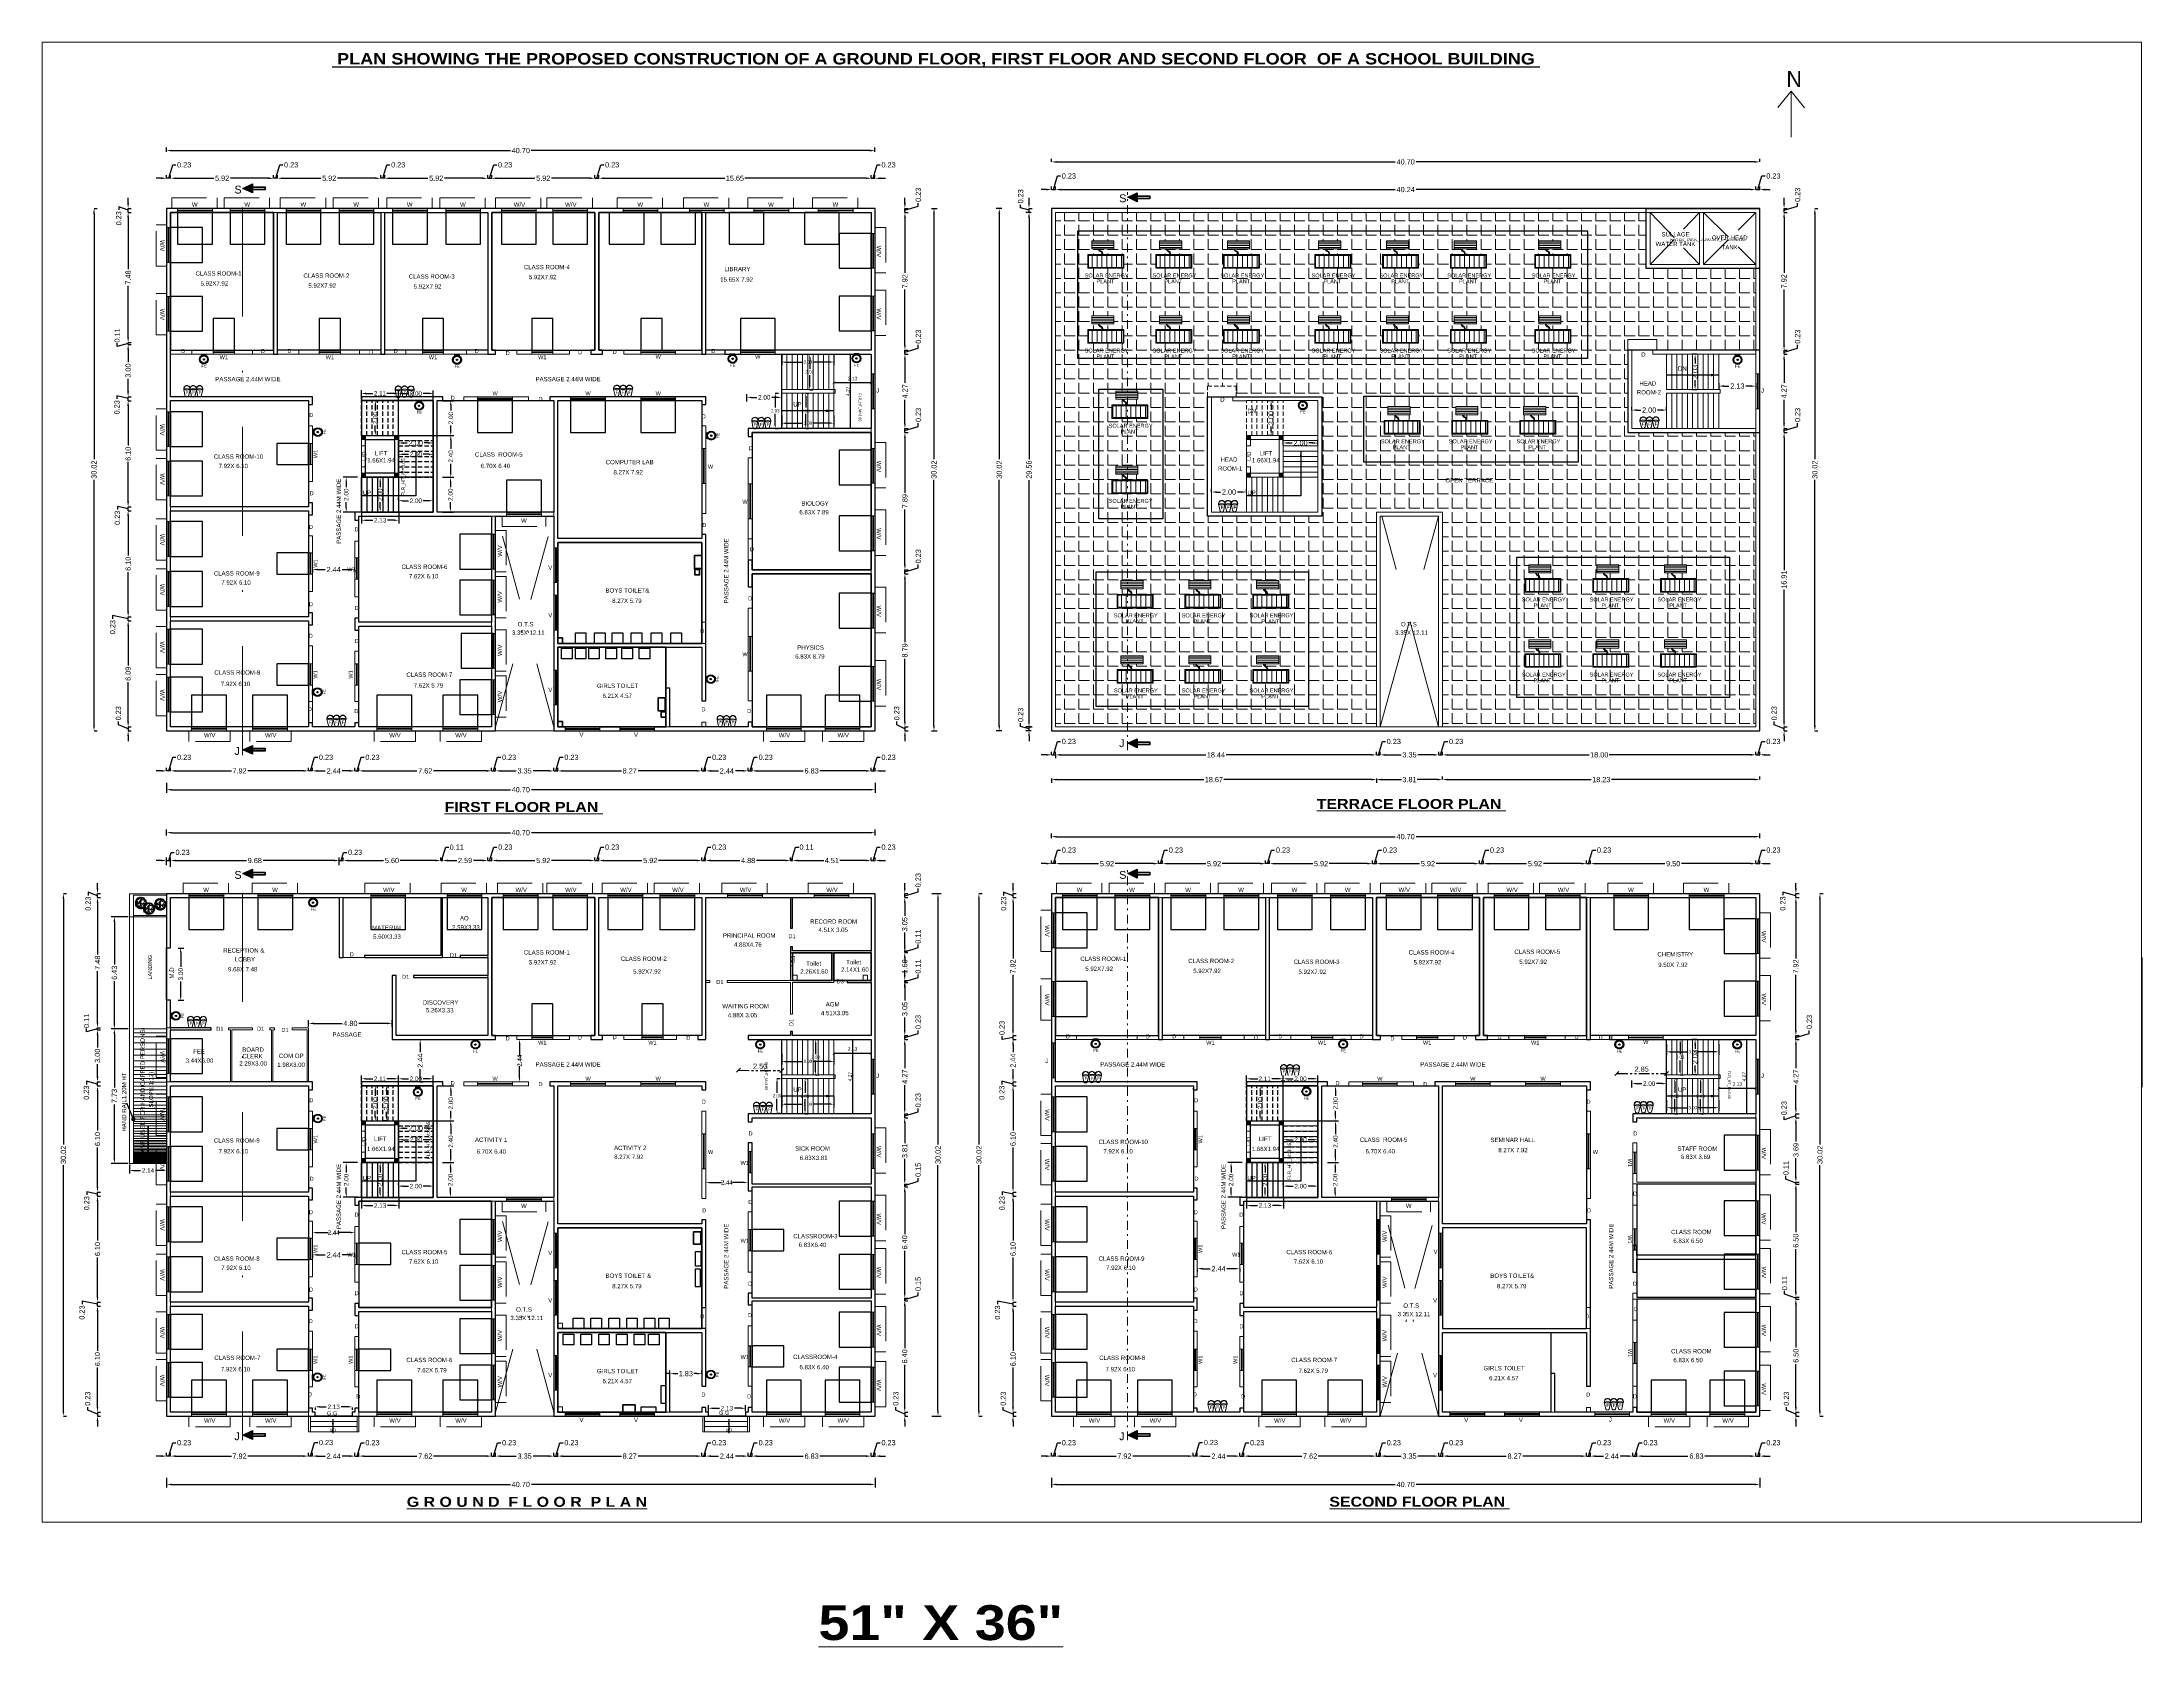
# Model space of a CAD drawing. Header units: metres. Extents: x -278 to 15491, y -352 to 277.
# Drawn here: x 15262.3 to 15383, y -341.2 to -249 of the extents above; entities that cross this region are included whole.
import ezdxf
from ezdxf.enums import TextEntityAlignment as Align

# ---------------------------------------------------------------- set-up
doc = ezdxf.new("R2010")
doc.units = ezdxf.units.M
doc.header["$MEASUREMENT"] = 0
for name, pattern in [('CABLIN', [0.35, 0.25, -0.1]), ('DASHDOT2', [0.5, 0.25, -0.125, 0, -0.125]), ('DASHED2', [0.375, 0.25, -0.125]), ('PHANTOM2', [1.25, 0.625, -0.125, 0.125, -0.125, 0.125, -0.125])]:
    doc.linetypes.add(name, pattern=pattern)
for name, color, linetype in [('0 @ 1', 7, 'Continuous'), ('BLK_1_FLR_0_CARPET_AREA', 10, 'Continuous'), ('BLK_1_FLR_0_EXIT_WIDTH_DOOR', 2, 'Continuous'), ('BLK_1_FLR_0_LIFT', 30, 'Continuous'), ('BLK_1_FLR_0_REGULAR_ROOM_1', 3, 'Continuous'), ('BLK_1_FLR_0_STAIR_1', 1, 'Continuous'), ('BLK_1_FLR_0_STAIR_1_LANDING_2', 30, 'Continuous'), ('BLK_1_FLR_0_STAIR_2', 1, 'Continuous'), ('BLK_1_FLR_1_BLT_UP_AREA', 26, 'Continuous'), ('BLK_1_FLR_1_CARPET_AREA', 25, 'Continuous'), ('BLK_1_FLR_1_EXIT_WIDTH_DOOR', 2, 'Continuous'), ('BLK_1_FLR_1_REGULAR_ROOM_1', 117, 'Continuous'), ('BLK_1_FLR_1_STAIR_1', 1, 'Continuous'), ('BLK_1_FLR_1_STAIR_1_LANDING_2', 7, 'Continuous'), ('BLK_1_FLR_1_STAIR_2', 1, 'Continuous'), ('BLK_1_FLR_1_URINAL', 235, 'Continuous'), ('BLK_1_FLR_1_WATER_CLOSET', 7, 'Continuous'), ('BLK_1_FLR_2_CARPET_AREA', 25, 'Continuous'), ('BLK_1_FLR_2_EXIT_WIDTH_DOOR', 2, 'Continuous'), ('BLK_1_FLR_2_REGULAR_ROOM_1', 117, 'Continuous'), ('BLK_1_FLR_2_STAIR_1', 1, 'Continuous'), ('BLK_1_FLR_2_STAIR_1_FLIGHT_3', 7, 'Continuous'), ('BLK_1_FLR_2_STAIR_1_LANDING_2', 7, 'Continuous'), ('BLK_1_FLR_2_STAIR_2', 1, 'Continuous'), ('BLK_1_STAIR_HEADROOM_1', 55, 'Continuous'), ('BLK_1_STAIR_HEADROOM_2', 55, 'Continuous'), ('BLK_1_TERRACE', 7, 'Continuous'), ('DIST_EXIT', 1, 'Continuous'), ('PASSAGE', 2, 'Continuous'), ('SOLAR_PANEL', 3, 'Continuous'), ('WATER_TANK_CALCULATION', 150, 'Continuous')]:
    doc.layers.add(name, color=color, linetype=linetype)
doc.layers.add('BLK_1_FLR_0_BLT_UP_AREA', color=26, linetype='Continuous', plot=False)
doc.layers.add('BLK_1_FLR_2_BLT_UP_AREA', color=26, linetype='Continuous', plot=False)
for name, color, linetype, lineweight in [('BLK_1_FLR_0_DRINKING_WATER', 7, 'Continuous', 35), ('BLK_1_FLR_0_ROOM_1_LIGHT_VENTILATION_1', 232, 'Continuous', 30), ('BLK_1_FLR_0_STAIR_1_FLIGHT_1', 7, 'Continuous', 0), ('BLK_1_FLR_0_STAIR_1_FLIGHT_2', 7, 'Continuous', 0), ('BLK_1_FLR_0_STAIR_1_FLIGHT_3', 7, 'Continuous', 0), ('BLK_1_FLR_0_STAIR_1_LANDING_1', 7, 'Continuous', 0), ('BLK_1_FLR_0_STAIR_2_FLIGHT_1', 7, 'Continuous', 0), ('BLK_1_FLR_0_STAIR_2_FLIGHT_2', 7, 'Continuous', 0), ('BLK_1_FLR_0_STAIR_2_LANDING_1', 7, 'Continuous', 0), ('BLK_1_FLR_0_WASH', 243, 'Continuous', 5), ('BLK_1_FLR_1_ROOM_1_LIGHT_VENTILATION_1', 232, 'Continuous', 30), ('BLK_1_FLR_1_STAIR_1_FLIGHT_1', 7, 'Continuous', 0), ('BLK_1_FLR_1_STAIR_1_FLIGHT_2', 7, 'Continuous', 0), ('BLK_1_FLR_1_STAIR_1_FLIGHT_3', 7, 'Continuous', 0), ('BLK_1_FLR_1_STAIR_1_LANDING_1', 7, 'Continuous', 0), ('BLK_1_FLR_1_STAIR_2_FLIGHT_1', 7, 'Continuous', 0), ('BLK_1_FLR_1_STAIR_2_FLIGHT_2', 7, 'Continuous', 0), ('BLK_1_FLR_1_STAIR_2_LANDING_1', 7, 'Continuous', 0), ('BLK_1_FLR_1_WASH', 4, 'Continuous', 35), ('BLK_1_FLR_2_ROOM_2_LIGHT_VENTILATION_1', 232, 'Continuous', 30), ('BLK_1_FLR_2_STAIR_1_FLIGHT_1', 7, 'Continuous', 0), ('BLK_1_FLR_2_STAIR_1_FLIGHT_2', 7, 'Continuous', 0), ('BLK_1_FLR_2_STAIR_1_LANDING_1', 7, 'Continuous', 0), ('BLK_1_FLR_2_STAIR_2_FLIGHT_1', 7, 'Continuous', 0), ('BLK_1_FLR_2_STAIR_2_FLIGHT_2', 7, 'Continuous', 0), ('BLK_1_FLR_2_STAIR_2_LANDING_1', 7, 'Continuous', 0), ('BLK_1_FLR_2_WC_BATH', 223, 'Continuous', 30), ('FLOOR-TERRACE', 7, 'Continuous', 50), ('G.F PLANTS', 102, 'Continuous', 13), ('NORTH_DIRECTION', 7, 'Continuous', 0)]:
    doc.layers.add(name, color=color, linetype=linetype, lineweight=lineweight)
doc.layers.add('BLK_1_FLR_0_SP_WC', color=140, linetype='Continuous', lineweight=35, plot=False)
doc.styles.add('56', font='')
doc.styles.add('arial', font='arial.ttf')
doc.styles.add('ED', font='romantic.ttf', dxfattribs={"width": 0.96})
doc.styles.add('M Arial', font='arial.ttf', dxfattribs={"height": 9})
doc.styles.add('PRASATH', font='FRADMCN.TTF', dxfattribs={"height": 0.2})
doc.styles.get("Standard").update_dxf_attribs({"font": 'arial.ttf'})
doc.styles.add('style1', font='arialbd.ttf', dxfattribs={"height": 9})
doc.styles.add('USA TEXT', font='GOTHIC.TTF')
doc.styles.add('working', font='timesbd.ttf', dxfattribs={"height": 0.25})
doc.styles.get('56').set_extended_font_data('Arial Black')
doc.dimstyles.new('1-100-ED', dxfattribs={"dimtxt": 0.2, "dimasz": 0.15, "dimexe": 0.18, "dimexo": 0.0625, "dimgap": 0.15, "dimtad": 1, "dimzin": 0, "dimdsep": 46, "dimtxsty": 'USA TEXT', "dimblk": 'ARCHTICK', "dimcen": 0.1, "dimse1": 1, "dimse2": 1, "dimclrd": 256, "dimclrt": 256, "dimadec": 0, "dimazin": 0, "dimtfac": 1, "dimtofl": 0, "dimtmove": 0, "dimatfit": 3, "dimldrblk": 'ARCHTICK', "dimfxl": 0, "dimtolj": 1, "dimtzin": 0, "dimarcsym": 0})
doc.dimstyles.new('Annotative', dxfattribs={"dimscale": 0, "dimtxt": 0.3, "dimasz": 0.3, "dimexe": 0.18, "dimexo": 0.0625, "dimgap": 0.09, "dimtad": 0, "dimzin": 0, "dimdsep": 46, "dimtxsty": 'Standard', "dimcen": 0.09, "dimadec": 0, "dimazin": 0, "dimtfac": 1, "dimtofl": 0, "dimtmove": 0, "dimatfit": 3, "dimfxl": 0, "dimtolj": 1, "dimtzin": 0, "dimarcsym": 0})
doc.dimstyles.new('new model', dxfattribs={"dimtxt": 0.25, "dimasz": 0.23, "dimexe": 0.1, "dimexo": 0.1, "dimgap": 0, "dimtad": 0, "dimtoh": 1, "dimzin": 1, "dimdsep": 46, "dimtxsty": 'working', "dimcen": 0.09, "dimse1": 1, "dimse2": 1, "dimclrd": 8, "dimclre": 8, "dimclrt": 3, "dimadec": 1, "dimazin": 0, "dimtfac": 1, "dimtofl": 0, "dimtmove": 0, "dimatfit": 3, "dimfxl": 0, "dimtolj": 1, "dimtzin": 0, "dimlwd": -1, "dimlwe": -1, "dimarcsym": 0})
doc.dimstyles.new('OPEN SPACE', dxfattribs={"dimtxt": 0.3, "dimasz": 0.23, "dimexe": 0.1875, "dimexo": 0.0625, "dimgap": 0.09, "dimtad": 3, "dimzin": 0, "dimdsep": 46, "dimtxsty": 'arial', "dimblk": 'OBLIQUE', "dimcen": 0.09, "dimse1": 1, "dimse2": 1, "dimclrd": 6, "dimclre": 6, "dimclrt": 7, "dimadec": 0, "dimazin": 0, "dimtfac": 0.5, "dimtix": 1, "dimtmove": 0, "dimatfit": 3, "dimfxl": 0, "dimtolj": 1, "dimtzin": 0, "dimarcsym": 0})
doc.dimstyles.new('PRASATH', dxfattribs={"dimtxt": 0.2, "dimasz": 0.1, "dimexe": 0.18, "dimexo": 0.0625, "dimgap": 0.03, "dimtad": 1, "dimzin": 0, "dimdsep": 46, "dimtxsty": 'PRASATH', "dimblk": 'ARCHTICK', "dimcen": 0.09, "dimse1": 1, "dimse2": 1, "dimclrd": 253, "dimclre": 3, "dimclrt": 4, "dimadec": 0, "dimazin": 0, "dimtfac": 1, "dimtix": 1, "dimtofl": 0, "dimtmove": 1, "dimatfit": 3, "dimfxl": 0, "dimtolj": 1, "dimtzin": 0, "dimarcsym": 0})
doc.dimstyles.get("Standard").update_dxf_attribs({"dimtxt": 0.26, "dimasz": 0.25, "dimexe": 0.18, "dimexo": 0.0625, "dimgap": 0.09, "dimtad": 0, "dimzin": 0, "dimdsep": 46, "dimtxsty": 'Standard', "dimcen": 0.09, "dimadec": 0, "dimazin": 0, "dimtfac": 1, "dimtofl": 0, "dimtmove": 0, "dimatfit": 3, "dimfxl": 0, "dimtolj": 1, "dimtzin": 0, "dimarcsym": 0})
doc.dimstyles.new('Standard$0', dxfattribs={"dimtxt": 0.5, "dimasz": 0.5, "dimexe": 0, "dimexo": 1, "dimgap": 0, "dimtad": 0, "dimdec": 4, "dimzin": 0, "dimdsep": 46, "dimlunit": 4, "dimtxsty": 'Standard', "dimcen": 0.09, "dimadec": 0, "dimazin": 0, "dimtfac": 1, "dimtdec": 4, "dimtofl": 0, "dimtmove": 0, "dimatfit": 3, "dimfxl": 0, "dimtolj": 1, "dimtzin": 0, "dimarcsym": 0})
doc.dimstyles.new('STANDARD$7', dxfattribs={"dimtxt": 200, "dimasz": 100, "dimexe": 200, "dimexo": 200, "dimgap": 100, "dimtad": 1, "dimzin": 12, "dimdsep": 46, "dimtxsty": 'style1', "dimblk": 'OBLIQUE', "dimblk1": 'DOT', "dimblk2": 'DOT', "dimsah": 1, "dimcen": 200, "dimse1": 1, "dimse2": 1, "dimclrd": 6, "dimclre": 3, "dimclrt": 6, "dimadec": 0, "dimazin": 0, "dimtfac": 1, "dimtix": 1, "dimtmove": 2, "dimatfit": 3, "dimldrblk": 'DOT', "dimfxl": 0, "dimtolj": 1, "dimtzin": 12, "dimarcsym": 0})

# ---------------------------------------------------------------- blocks, each defined once
blk = doc.blocks.new('A$C7A7C7813')
at = {"layer": 'G.F PLANTS'}
for centre, radius in [((1, 87), 0.865), ((4, 94), 2.54), ((3, 82), 0.865), ((4, 77), 2.54), ((4, 114), 0.865), ((7, 86), 3.92), ((5, 65), 2.54), ((5, 124), 0.865), ((5, 108), 0.865), ((7, 105), 1.44), ((7, 86), 0.865), ((11, 114), 3.92), ((8, 109), 0.743), ((9, 99), 2.54), ((9, 71), 1.98), ((8, 118), 0.865), ((10, 92), 1.98), ((8, 80), 0.865), ((10, 121), 0.865), ((11, 105), 1.98), ((10, 63), 0.865), ((11, 132), 0.865), ((13, 124), 1.34), ((14, 83), 2.54), ((12, 78), 0.865), ((12, 58), 0.865), ((13, 55), 1.98), ((13, 137), 0.865), ((15, 73), 2.54), ((14, 65), 1.98), ((17, 129), 3.92), ((13, 108), 0.865), ((14, 61), 0.865), ((15, 122), 0.865), ((15, 101), 0.865), ((14, 90), 0.865), ((15, 50), 1.34), ((16, 117), 0.865), ((17, 112), 0.865), ((17, 108), 1.34), ((19, 102), 2.54), ((17, 49), 0.865), ((18, 143), 1.34), ((19, 135), 1.98), ((19, 62), 1.34), ((20, 120), 1.98), ((20, 95), 1.34), ((19, 69), 1.34), ((20, 57), 1.98), ((19, 54), 0.865), ((22, 43), 3.92), ((21, 82), 1.34), ((20, 52), 0.865), ((22, 139), 2.54), ((21, 76), 0.865), ((21, 53), 0.865), ((21, 36), 0.865), ((24, 132), 1.34), ((23, 144), 0.865), ((24, 125), 0.865), ((24, 94), 0.865), ((25, 49), 1.34), ((26, 151), 2.54), ((26, 127), 1.98), ((25, 36), 0.865), ((28, 27), 3.92), ((25, 118), 0.865), ((26, 61), 0.865), ((26, 57), 0.865), ((27, 143), 1.34), ((27, 64), 0.865), ((31, 132), 3.92), ((29, 118), 1.34), ((28, 70), 0.865), ((29, 55), 2.54), ((28, 33), 0.865), ((28, 76), 0.865), ((29, 67), 0.865), ((31, 140), 1.98), ((31, 150), 0.865), ((31, 114), 0.865), ((34, 154), 2.54), ((33, 121), 1.34), ((33, 72), 0.865), ((33, 33), 0.865), ((32, 29), 0.865), ((34, 112), 1.34), ((35, 39), 0.865), ((36, 35), 1.98), ((36, 20), 1.98), ((37, 160), 1.34), ((36, 127), 0.865), ((36, 72), 0.865), ((36, 24), 1.34), ((38, 152), 1.98), ((39, 50), 1.98), ((38, 28), 0.865), ((39, 155), 0.865), ((39, 131), 1.34), ((39, 44), 0.865), ((43, 160), 3.92), ((40, 29), 0.865), ((42, 38), 2.54), ((43, 18), 2.54), ((44, 151), 2.54), ((43, 57), 0.865), ((43, 23), 1.34), ((47, 31), 3.92), ((45, 168), 1.34), ((45, 146), 1.34), ((45, 45), 0.865), ((47, 164), 0.865), ((47, 22), 0.865), ((47, 18), 0.865), ((49, 20), 1.34), ((50, 165), 2.54), ((49, 160), 0.865), ((49, 49), 0.865), ((50, 28), 0.865), ((50, 12), 1.34), ((51, 152), 0.865), ((51, 27), 0.865), ((53, 160), 1.34), ((51, 20), 0.865), ((53, 52), 0.865), ((53, 40), 0.865), ((57, 168), 3.92), ((55, 156), 1.98), ((55, 106), 1.34), ((54, 34), 0.865), ((55, 21), 1.98), ((58, 14), 3.92), ((57, 162), 1.34), ((56, 147), 0.865), ((57, 25), 1.98), ((57, 84), 1.34), ((57, 35), 0.865), ((59, 101), 1.34), ((59, 41), 0.865), ((60, 140), 0.865), ((62, 83), 2.54), ((62, 156), 1.98), ((62, 161), 1.34), ((62, 30), 0.865), ((64, 21), 2.54), ((64, 166), 1.34), ((64, 150), 0.865), ((64, 12), 0.865), ((65, 172), 0.865), ((64, 18), 0.865), ((67, 169), 1.98), ((66, 144), 0.865), ((67, 174), 1.34), ((67, 14), 0.865), ((68, 141), 0.865), ((72, 168), 1.34), ((72, 176), 0.865), ((73, 173), 1.98), ((72, 39), 1.34), ((73, 26), 0.865), ((75, 11), 2.54), ((73, 6), 1.34), ((75, 19), 1.98), ((76, 166), 1.98), ((75, 31), 0.865), ((75, 23), 0.865), ((76, 51), 1.34), ((78, 154), 1.34), ((79, 56), 2.54), ((77, 13), 0.865), ((79, 179), 1.98), ((81, 4), 3.92), ((79, 172), 1.34), ((81, 14), 0.865), ((84, 161), 2.54), ((85, 176), 2.54), ((84, 170), 1.98), ((87, 11), 0.865), ((91, 169), 3.92), ((89, 6), 0.865), ((92, 179), 1.98), ((92, 161), 1.98), ((93, 156), 1.34), ((95, 164), 1.34), ((95, 8), 1.34), ((96, 3), 2.54), ((95, 176), 0.865), ((98, 40), 2.54), ((95, 36), 0.865), ((98, 179), 0.865), ((99, 146), 0.865), ((100, 176), 0.865), ((100, 173), 1.34), ((101, 5), 1.98), ((101, 179), 0.865), ((101, 27), 0.865), ((102, 162), 0.865), ((102, 33), 0.865), ((103, 150), 0.865), ((104, 176), 1.34), ((104, 155), 0.865), ((104, 87), 0.865), ((105, 21), 2.54), ((105, 170), 0.865), ((105, 166), 0.865), ((105, 15), 0.865), ((106, 172), 0.865), ((106, 29), 1.34), ((107, 156), 0.865), ((106, 8), 0.865), ((109, 174), 2.54), ((108, 169), 0.865), ((111, 13), 3.92), ((108, 177), 0.865), ((109, 158), 0.865), ((110, 85), 2.54), ((109, 4), 1.34), ((111, 162), 2.54), ((113, 176), 0.865), ((113, 168), 1.34), ((112, 16), 0.865), ((114, 172), 0.865), ((115, 23), 0.865), ((117, 175), 1.34), ((118, 7), 2.54), ((118, 171), 2.54), ((117, 11), 0.865), ((118, 166), 0.865), ((118, 14), 0.865), ((119, 177), 1.34), ((120, 62), 2.54), ((120, 161), 0.865), ((121, 16), 1.98), ((121, 168), 0.865), ((122, 164), 0.865), ((123, 174), 0.865), ((123, 159), 0.865), ((126, 10), 3.92), ((124, 84), 0.865), ((124, 64), 0.865), ((125, 139), 0.865), ((125, 17), 0.865), ((126, 171), 1.34), ((126, 24), 0.865), ((129, 168), 1.98), ((128, 139), 0.865), ((129, 141), 0.865), ((129, 143), 0.865), ((132, 18), 1.34), ((132, 157), 0.865), ((132, 14), 0.865), ((134, 25), 2.54), ((134, 161), 0.865), ((135, 153), 1.98), ((133, 145), 0.865), ((135, 143), 1.98), ((135, 168), 1.34), ((135, 165), 0.865), ((136, 19), 0.865), ((138, 13), 2.54), ((137, 158), 0.865), ((137, 147), 1.34), ((138, 158), 0.865), ((138, 70), 0.865), ((140, 161), 1.98), ((139, 151), 0.865), ((139, 31), 0.692), ((140, 18), 1.34), ((141, 39), 2.54), ((145, 155), 3.92), ((142, 25), 0.865), ((144, 147), 1.34), ((142, 34), 0.865), ((145, 24), 2.54), ((145, 116), 2.54), ((145, 36), 0.865), ((146, 31), 0.865), ((147, 141), 1.34), ((147, 119), 0.865), ((150, 146), 2.54), ((148, 113), 0.865), ((150, 135), 1.98), ((149, 122), 0.865), ((151, 22), 3.92), ((150, 39), 0.865), ((151, 139), 0.865), ((151, 100), 1.34), ((153, 40), 2.54), ((151, 36), 0.865), ((153, 158), 1.34), ((153, 51), 0.865), ((154, 36), 1.98), ((154, 149), 1.34), ((154, 136), 0.865), ((154, 132), 0.865), ((154, 126), 0.865), ((154, 30), 0.865), ((158, 141), 3.92), ((155, 142), 0.865), ((155, 129), 0.865), ((155, 121), 0.865), ((157, 82), 2.54), ((156, 154), 0.865), ((158, 130), 2.54), ((157, 52), 0.865), ((158, 77), 0.865), ((159, 64), 0.865), ((159, 47), 0.865), ((160, 36), 2.54), ((159, 29), 0.865), ((159, 28), 0.865), ((160, 136), 0.865), ((160, 125), 0.865), ((160, 57), 0.865), ((162, 61), 1.98), ((163, 45), 2.54), ((163, 137), 1.34), ((162, 85), 0.865), ((162, 55), 0.865), ((163, 39), 2.54), ((162, 32), 0.865), ((163, 145), 0.865), ((163, 131), 0.865), ((163, 119), 0.865), ((163, 79), 0.865), ((165, 125), 1.34), ((164, 71), 0.865), ((164, 134), 0.865), ((165, 78), 0.865), ((167, 57), 2.54), ((166, 51), 2.54), ((169, 119), 3.92), ((166, 79), 0.865), ((166, 73), 0.865), ((166, 47), 0.865), ((167, 66), 1.34), ((167, 36), 0.865), ((170, 127), 2.54), ((171, 72), 3.92), ((169, 45), 2.54), ((169, 134), 1.34), ((169, 114), 0.865), ((170, 89), 2.54), ((169, 79), 0.865), ((172, 110), 2.54), ((170, 99), 0.865), ((170, 87), 0.865), ((172, 64), 2.54), ((170, 56), 0.865), ((169, 41), 0.865), ((170, 37), 0.865), ((170, 94), 0.865), ((171, 78), 0.865), ((172, 58), 0.865), ((173, 83), 0.865), ((174, 52), 1.98), ((174, 124), 0.865), ((175, 115), 1.34), ((175, 91), 1.34), ((174, 87), 0.865), ((175, 121), 0.865), ((175, 112), 0.865), ((176, 101), 2.54), ((177, 94), 2.54), ((177, 85), 2.54), ((175, 63), 0.865), ((176, 106), 0.865), ((176, 74), 0.865), ((179, 112), 2.54), ((178, 92), 0.865), ((178, 64), 0.865), ((179, 81), 0.865), ((180, 77), 1.34), ((181, 119), 1.98), ((181, 102), 2.54), ((180, 71), 0.865), ((181, 103), 0.865), ((181, 91), 1.34), ((182, 97), 0.865)]:
    blk.add_circle(centre, radius, dxfattribs=at)
for centre, radius, start, end in [((42, 88), 2.56, 116.4033, 252.3348), ((43, 88), 2.29, 94.779, 262.6718), ((46, 88), 2.39, 108.2033, 243.3976), ((48, 88), 3.17, 122.2877, 213.7845), ((69, 90), 5.53, 134.1728, 214.2429), ((70, 90), 5.02, 126.6382, 231.1142), ((75, 91), 7.53, 145.7246, 227.0044), ((85, 100), 3.88, 0.0177, 157.3805), ((85, 103), 3.01, 18.441, 147.1137), ((85, 105), 2.44, 19.9635, 160.4407), ((96, 86), 18.4, 225.9433, 269.2277), ((89, 88), 4.42, 142.6733, 313.1502), ((88, 132), 2.08, 333.3207, 124.2818), ((86, 130), 2.86, 345.9323, 90.1243), ((88, 56), 2.25, 202.8536, 23.2761), ((88, 53), 2.08, 174.8355, 347.2864), ((88, 134), 1.85, 342.1253, 158.032), ((89, 51), 2.15, 178.5406, 334.0351), ((90, 51), 3.54, 216.2448, 291.2103), ((94, 147), 1.87, 345.2296, 142.1364), ((93, 146), 1.82, 332.5763, 150.629), ((94, 147), 2.21, 20.0327, 147.7728), ((102, 75), 7.97, 283.2849, 43.993), ((115, 72), 8.59, 323.5499, 84.3579), ((118, 74), 8.73, 326.984, 66.9622), ((120, 75), 8.27, 330.4088, 65.4474), ((141, 88), 3.11, 309.6877, 110.7148), ((139, 87), 3.55, 332.0565, 81.6732), ((143, 89), 3.36, 307.5918, 112.8079)]:
    blk.add_arc(centre, radius, start, end, dxfattribs=at)
for points in [[(4, 99), (30, 90), (50, 91), (69, 95)], [(5, 74), (38, 85), (76, 82), (85, 62), (74, 37), (69, 5)], [(84, 118), (65, 134), (59, 156), (63, 175)], [(83, 92), (80, 89), (83, 82), (93, 78), (90, 87), (83, 92), (77, 94), (74, 88), (85, 76), (93, 72), (104, 76), (90, 89), (85, 99), (80, 97), (71, 93), (73, 84)], [(97, 180), (98, 164), (91, 145), (85, 130), (84, 118)], [(116, 176), (91, 137), (89, 98), (103, 82), (128, 84), (144, 96), (154, 123), (171, 132)], [(90, 2), (90, 28), (87, 48), (85, 63)], [(87, 119), (108, 134), (128, 137), (154, 155)], [(106, 3), (94, 34), (94, 67), (120, 66), (140, 84), (180, 78)]]:
    blk.add_spline(points, degree=3, dxfattribs=at)
for points, knots in [([(9, 123), (37, 106), (77, 83), (84, 107), (84, 118)], [0, 0, 0, 0, 293.483091, 424.50316, 424.50316, 424.50316, 424.50316]), ([(90, 25), (90, 25), (90, 25), (90, 25), (90, 25), (91, 24), (91, 24), (91, 24), (91, 24), (91, 24), (91, 24), (92, 24), (92, 24), (92, 23), (92, 23), (92, 23), (92, 23), (93, 23), (93, 23), (93, 23), (93, 23), (94, 23), (94, 23), (94, 23), (94, 23), (94, 23), (94, 23), (94, 23), (95, 23), (95, 24), (95, 24), (95, 24), (95, 24), (96, 24), (96, 24), (96, 24), (96, 25), (96, 25), (96, 25), (96, 25), (96, 25), (96, 25), (97, 25), (97, 26), (97, 26), (97, 26), (97, 26), (97, 26)], [19.238793, 19.238793, 19.238793, 19.238793, 19.269207, 19.269207, 20.939555, 20.939555, 22.251397, 22.251397, 23.56324, 23.56324, 24.297324, 24.297324, 24.881625, 24.881625, 25.465925, 25.465925, 26.210517, 26.210517, 26.95511, 26.95511, 27.50252, 27.50252, 27.897022, 27.897022, 28.222832, 28.222832, 28.548642, 28.548642, 29.089699, 29.089699, 29.630755, 29.630755, 30.810901, 30.810901, 31.574113, 31.574113, 32.337326, 32.337326, 33.100538, 33.100538, 33.996134, 33.996134, 34.790658, 34.790658, 35.585182, 35.585182, 35.806323, 35.806323, 35.806323, 35.806323]), ([(90, 21), (90, 21), (90, 21), (90, 21), (90, 21), (91, 21), (91, 21), (91, 21), (91, 21), (92, 20), (92, 20), (93, 20), (93, 20), (93, 20), (93, 20), (94, 20), (94, 20), (94, 20), (94, 20), (95, 20), (95, 21), (96, 21), (96, 21), (96, 21), (97, 21), (97, 22), (97, 22), (97, 22), (98, 22), (98, 22), (98, 22), (98, 22)], [24.255114, 24.255114, 24.255114, 24.255114, 24.440031, 24.440031, 24.710969, 24.710969, 25.252843, 25.252843, 25.794718, 25.794718, 26.336593, 26.336593, 26.988456, 26.988456, 27.36064, 27.36064, 27.748022, 27.748022, 28.135404, 28.135404, 28.597557, 28.597557, 29.368429, 29.368429, 30.139302, 30.139302, 30.616587, 30.616587, 31.093873, 31.093873, 31.541451, 31.541451, 31.541451, 31.541451]), ([(90, 19), (90, 19), (90, 19), (90, 19), (91, 19), (91, 19), (91, 19), (92, 19), (92, 19), (92, 19), (93, 19), (93, 19), (93, 19), (94, 19), (94, 19), (94, 19), (94, 19), (95, 19), (95, 19), (95, 19), (95, 19), (96, 19), (96, 19), (96, 19), (97, 20), (97, 20), (97, 20), (98, 20), (98, 20), (98, 21), (98, 21), (98, 21)], [24.95778, 24.95778, 24.95778, 24.95778, 25.039108, 25.039108, 25.431106, 25.431106, 25.823103, 25.823103, 26.2151, 26.2151, 26.999095, 26.999095, 27.328297, 27.328297, 27.615317, 27.615317, 27.83727, 27.83727, 28.059222, 28.059222, 28.503126, 28.503126, 28.94703, 28.94703, 29.390934, 29.390934, 29.834838, 29.834838, 30.460166, 30.460166, 30.884045, 30.884045, 30.884045, 30.884045])]:
    blk.add_open_spline(points, degree=3, knots=knots, dxfattribs=at)
blk = doc.blocks.new('_Dot')
at = {"color": 0, "linetype": 'ByBlock', "lineweight": -2}
blk.add_line((-0.5, 0), (-1, 0), dxfattribs=at)
at = {"color": 0, "linetype": 'ByBlock', "const_width": 0.5}
blk.add_lwpolyline([(-0.25, 0, 1), (0.25, 0, 1)], format="xyb", close=True, dxfattribs=at)
blk = doc.blocks.new('_Oblique')
at = {"color": 0, "linetype": 'ByBlock', "lineweight": -2}
blk.add_line((-0.5, -0.5), (0.5, 0.5), dxfattribs=at)
blk = doc.blocks.new('*D12')
at = {"color": 0, "lineweight": -2}
for p, q in [((15267.34, -313.48), (15267.34, -314.01)), ((15269.48, -313.48), (15269.48, -314.01)), ((15267.59, -313.83), (15267.98, -313.83)), ((15269.23, -313.83), (15268.84, -313.83))]:
    blk.add_line(p, q, dxfattribs=at)
at = {"color": 0, "lineweight": 0}
for points in [[(15267.59, -313.79), (15267.59, -313.87), (15267.34, -313.83)], [(15269.23, -313.79), (15269.23, -313.87), (15269.48, -313.83)]]:
    blk.add_solid(points, dxfattribs=at)
at = {"layer": 'Defpoints', "color": 0, "lineweight": 0}
for p in [(15267.34, -313.42), (15269.48, -313.42), (15267.34, -313.83)]:
    blk.add_point(p, dxfattribs=at)
at = {"color": 0, "lineweight": 0, "insert": (15268.41, -313.83), "char_height": 0.26, "attachment_point": 5}
blk.add_mtext('\\A1;2.14', dxfattribs=at)
blk = doc.blocks.new('*D14')
at = {"color": 0, "lineweight": -2, "ltscale": 10}
for p, q in [((15277.86, -318.67), (15277.86, -318.85)), ((15278.16, -318.68), (15278.6, -318.68)), ((15280, -318.68), (15279.56, -318.68)), ((15280.3, -318.68), (15280.3, -318.86))]:
    blk.add_line(p, q, dxfattribs=at)
at = {"color": 0, "lineweight": 0, "ltscale": 10}
for points in [[(15278.16, -318.63), (15278.16, -318.73), (15277.86, -318.67)], [(15280, -318.63), (15280, -318.73), (15280.3, -318.68)]]:
    blk.add_solid(points, dxfattribs=at)
at = {"layer": 'Defpoints', "color": 0, "lineweight": 0, "ltscale": 10}
for p in [(15277.86, -318.64), (15280.3, -318.65), (15280.3, -318.68)]:
    blk.add_point(p, dxfattribs=at)
at = {"color": 0, "lineweight": 0, "ltscale": 10, "insert": (15279.08, -318.68), "char_height": 0.3, "attachment_point": 5, "rotation": 359.8374}
blk.add_mtext('\\A1;2.44', dxfattribs=at)
blk = doc.blocks.new('*D15')
at = {"color": 0, "lineweight": -2, "ltscale": 10}
for p, q in [((15284.05, -306.3), (15284.23, -306.3)), ((15284.05, -306.6), (15284.05, -307.04)), ((15284.05, -308.44), (15284.05, -308.01)), ((15284.05, -308.74), (15284.23, -308.74))]:
    blk.add_line(p, q, dxfattribs=at)
at = {"color": 0, "lineweight": 0, "ltscale": 10}
for points in [[(15284, -306.6), (15284.1, -306.6), (15284.05, -306.3)], [(15284, -308.44), (15284.1, -308.44), (15284.05, -308.74)]]:
    blk.add_solid(points, dxfattribs=at)
at = {"layer": 'Defpoints', "color": 0, "lineweight": 0, "ltscale": 10}
for p in [(15284.05, -306.3), (15284.05, -306.3), (15284.05, -308.74)]:
    blk.add_point(p, dxfattribs=at)
at = {"color": 0, "lineweight": 0, "ltscale": 10, "insert": (15284.05, -307.52), "char_height": 0.3, "attachment_point": 5, "rotation": 90}
blk.add_mtext('\\A1;2.44', dxfattribs=at)
blk = doc.blocks.new('*D16')
at = {"color": 0, "lineweight": -2}
for p, q in [((15282.8, -311.5), (15282.8, -311.22)), ((15284.8, -311.5), (15284.8, -311.22)), ((15283.1, -311.4), (15283.31, -311.4)), ((15284.5, -311.4), (15284.28, -311.4))]:
    blk.add_line(p, q, dxfattribs=at)
at = {"color": 0, "lineweight": 0}
for points in [[(15283.1, -311.35), (15283.1, -311.45), (15282.8, -311.4)], [(15284.5, -311.35), (15284.5, -311.45), (15284.8, -311.4)]]:
    blk.add_solid(points, dxfattribs=at)
at = {"layer": 'Defpoints', "color": 0, "lineweight": 0}
for p in [(15282.8, -311.56), (15284.8, -311.4), (15284.8, -311.56)]:
    blk.add_point(p, dxfattribs=at)
at = {"color": 0, "lineweight": 0, "insert": (15283.8, -311.4), "char_height": 0.3, "attachment_point": 5}
blk.add_mtext('\\A1;2.00', dxfattribs=at)
blk = doc.blocks.new('*D17')
at = {"color": 0, "lineweight": -2}
for p, q in [((15282.14, -308.97), (15281.93, -308.97)), ((15282.11, -309.27), (15282.11, -309.49)), ((15282.14, -310.97), (15281.93, -310.97)), ((15282.11, -310.67), (15282.11, -310.45))]:
    blk.add_line(p, q, dxfattribs=at)
at = {"color": 0, "lineweight": 0}
for points in [[(15282.06, -309.27), (15282.16, -309.27), (15282.11, -308.97)], [(15282.06, -310.67), (15282.16, -310.67), (15282.11, -310.97)]]:
    blk.add_solid(points, dxfattribs=at)
at = {"layer": 'Defpoints', "color": 0, "lineweight": 0}
for p in [(15282.11, -308.97), (15282.21, -308.97), (15282.21, -310.97)]:
    blk.add_point(p, dxfattribs=at)
at = {"color": 0, "lineweight": 0, "insert": (15282.11, -309.97), "char_height": 0.3, "attachment_point": 5, "rotation": 90}
blk.add_mtext('\\A1;2.00', dxfattribs=at)
blk = doc.blocks.new('*D18')
at = {"color": 0, "lineweight": -2, "ltscale": 10}
for p, q in [((15269.71, -296.29), (15269.71, -295.84)), ((15270.01, -296.02), (15274.07, -296.02)), ((15279.09, -296.02), (15275.03, -296.02)), ((15279.39, -296.29), (15279.39, -295.84))]:
    blk.add_line(p, q, dxfattribs=at)
at = {"color": 0, "lineweight": 0, "ltscale": 10}
for points in [[(15270.01, -295.97), (15270.01, -296.07), (15269.71, -296.02)], [(15279.09, -295.97), (15279.09, -296.07), (15279.39, -296.02)]]:
    blk.add_solid(points, dxfattribs=at)
at = {"layer": 'Defpoints', "color": 0, "lineweight": 0, "ltscale": 10}
for p in [(15269.71, -296.35), (15279.39, -296.02), (15279.39, -296.35)]:
    blk.add_point(p, dxfattribs=at)
at = {"color": 0, "lineweight": 0, "ltscale": 10, "insert": (15274.55, -296.02), "char_height": 0.3, "attachment_point": 5}
blk.add_mtext('\\A1;9.68', dxfattribs=at)
blk = doc.blocks.new('*D19')
at = {"color": 0, "lineweight": -2, "ltscale": 10}
for p, q in [((15279.51, -296.02), (15279.65, -295.55)), ((15279.65, -295.55), (15279.83, -295.55)), ((15279.09, -296.02), (15278.79, -296.02)), ((15279.39, -296.29), (15279.39, -295.84)), ((15279.39, -296.02), (15279.62, -296.02)), ((15279.62, -296.02), (15279.62, -295.84)), ((15279.92, -296.02), (15280.22, -296.02))]:
    blk.add_line(p, q, dxfattribs=at)
at = {"color": 0, "lineweight": 0, "ltscale": 10}
for points in [[(15279.09, -295.97), (15279.09, -296.07), (15279.39, -296.02)], [(15279.92, -295.97), (15279.92, -296.07), (15279.62, -296.02)]]:
    blk.add_solid(points, dxfattribs=at)
at = {"layer": 'Defpoints', "color": 0, "lineweight": 0, "ltscale": 10}
for p in [(15279.39, -296.35), (15279.62, -296.02), (15279.62, -296.02)]:
    blk.add_point(p, dxfattribs=at)
at = {"color": 0, "lineweight": 0, "ltscale": 10, "insert": (15280.31, -295.55), "char_height": 0.3, "attachment_point": 5}
blk.add_mtext('\\A1;0.23', dxfattribs=at)
blk = doc.blocks.new('*D20')
at = {"color": 0, "lineweight": -2, "ltscale": 10}
for p, q in [((15279.62, -296.02), (15279.62, -295.84)), ((15279.92, -296.02), (15281.95, -296.02)), ((15284.93, -296.02), (15282.9, -296.02)), ((15285.23, -296.02), (15285.23, -295.84))]:
    blk.add_line(p, q, dxfattribs=at)
at = {"color": 0, "lineweight": 0, "ltscale": 10}
for points in [[(15279.92, -295.97), (15279.92, -296.07), (15279.62, -296.02)], [(15284.93, -295.97), (15284.93, -296.07), (15285.23, -296.02)]]:
    blk.add_solid(points, dxfattribs=at)
at = {"layer": 'Defpoints', "color": 0, "lineweight": 0, "ltscale": 10}
for p in [(15279.62, -296.02), (15285.23, -296.02), (15285.23, -296.02)]:
    blk.add_point(p, dxfattribs=at)
at = {"color": 0, "lineweight": 0, "ltscale": 10, "insert": (15282.43, -296.02), "char_height": 0.3, "attachment_point": 5}
blk.add_mtext('\\A1;5.60', dxfattribs=at)
blk = doc.blocks.new('*D21')
at = {"color": 0, "lineweight": -2, "ltscale": 10}
for p, q in [((15285.28, -296.02), (15285.52, -295.25)), ((15285.52, -295.25), (15285.7, -295.25)), ((15284.93, -296.02), (15284.63, -296.02)), ((15285.23, -296.02), (15285.23, -295.84)), ((15285.23, -296.02), (15285.34, -296.02)), ((15285.34, -296.02), (15285.34, -295.84)), ((15285.64, -296.02), (15285.94, -296.02))]:
    blk.add_line(p, q, dxfattribs=at)
at = {"color": 0, "lineweight": 0, "ltscale": 10}
for points in [[(15284.93, -295.97), (15284.93, -296.07), (15285.23, -296.02)], [(15285.64, -295.97), (15285.64, -296.07), (15285.34, -296.02)]]:
    blk.add_solid(points, dxfattribs=at)
at = {"layer": 'Defpoints', "color": 0, "lineweight": 0, "ltscale": 10}
for p in [(15285.23, -296.02), (15285.34, -296.02), (15285.34, -296.02)]:
    blk.add_point(p, dxfattribs=at)
at = {"color": 0, "lineweight": 0, "ltscale": 10, "insert": (15286.15, -295.25), "char_height": 0.3, "attachment_point": 5}
blk.add_mtext('\\A1;0.11', dxfattribs=at)
blk = doc.blocks.new('*D22')
at = {"color": 0, "lineweight": -2, "ltscale": 10}
for p, q in [((15285.34, -296.02), (15285.34, -295.84)), ((15285.64, -296.02), (15286.15, -296.02)), ((15287.63, -296.02), (15287.12, -296.02)), ((15287.93, -296.02), (15287.93, -295.84))]:
    blk.add_line(p, q, dxfattribs=at)
at = {"color": 0, "lineweight": 0, "ltscale": 10}
for points in [[(15285.64, -295.97), (15285.64, -296.07), (15285.34, -296.02)], [(15287.63, -295.97), (15287.63, -296.07), (15287.93, -296.02)]]:
    blk.add_solid(points, dxfattribs=at)
at = {"layer": 'Defpoints', "color": 0, "lineweight": 0, "ltscale": 10}
for p in [(15285.34, -296.02), (15287.93, -296.02), (15287.93, -296.02)]:
    blk.add_point(p, dxfattribs=at)
at = {"color": 0, "lineweight": 0, "ltscale": 10, "insert": (15286.63, -296.02), "char_height": 0.3, "attachment_point": 5}
blk.add_mtext('\\A1;2.59', dxfattribs=at)
blk = doc.blocks.new('*D23')
at = {"color": 0, "lineweight": -2, "ltscale": 10}
for p, q in [((15288.04, -296.02), (15288.28, -295.25)), ((15288.28, -295.25), (15288.46, -295.25)), ((15287.63, -296.02), (15287.33, -296.02)), ((15287.93, -296.02), (15287.93, -295.84)), ((15287.93, -296.02), (15288.16, -296.02)), ((15288.16, -296.02), (15288.16, -295.84)), ((15288.46, -296.02), (15288.76, -296.02))]:
    blk.add_line(p, q, dxfattribs=at)
at = {"color": 0, "lineweight": 0, "ltscale": 10}
for points in [[(15287.63, -295.97), (15287.63, -296.07), (15287.93, -296.02)], [(15288.46, -295.97), (15288.46, -296.07), (15288.16, -296.02)]]:
    blk.add_solid(points, dxfattribs=at)
at = {"layer": 'Defpoints', "color": 0, "lineweight": 0, "ltscale": 10}
for p in [(15287.93, -296.02), (15288.16, -296.02), (15288.16, -296.02)]:
    blk.add_point(p, dxfattribs=at)
at = {"color": 0, "lineweight": 0, "ltscale": 10, "insert": (15288.94, -295.25), "char_height": 0.3, "attachment_point": 5}
blk.add_mtext('\\A1;0.23', dxfattribs=at)
blk = doc.blocks.new('*D24')
at = {"color": 0, "lineweight": -2, "ltscale": 10}
for p, q in [((15288.16, -296.02), (15288.16, -295.84)), ((15288.46, -296.02), (15290.64, -296.02)), ((15293.78, -296.02), (15291.6, -296.02)), ((15294.08, -296.02), (15294.08, -295.84))]:
    blk.add_line(p, q, dxfattribs=at)
at = {"color": 0, "lineweight": 0, "ltscale": 10}
for points in [[(15288.46, -295.97), (15288.46, -296.07), (15288.16, -296.02)], [(15293.78, -295.97), (15293.78, -296.07), (15294.08, -296.02)]]:
    blk.add_solid(points, dxfattribs=at)
at = {"layer": 'Defpoints', "color": 0, "lineweight": 0, "ltscale": 10}
for p in [(15288.16, -296.02), (15294.08, -296.02), (15294.08, -296.02)]:
    blk.add_point(p, dxfattribs=at)
at = {"color": 0, "lineweight": 0, "ltscale": 10, "insert": (15291.12, -296.02), "char_height": 0.3, "attachment_point": 5}
blk.add_mtext('\\A1;5.92', dxfattribs=at)
blk = doc.blocks.new('*D25')
at = {"color": 0, "lineweight": -2, "ltscale": 10}
for p, q in [((15294.19, -296.02), (15294.42, -295.25)), ((15294.42, -295.25), (15294.6, -295.25)), ((15293.78, -296.02), (15293.48, -296.02)), ((15294.08, -296.02), (15294.08, -295.84)), ((15294.08, -296.02), (15294.31, -296.02)), ((15294.31, -296.02), (15294.31, -295.84)), ((15294.61, -296.02), (15294.91, -296.02))]:
    blk.add_line(p, q, dxfattribs=at)
at = {"color": 0, "lineweight": 0, "ltscale": 10}
for points in [[(15293.78, -295.97), (15293.78, -296.07), (15294.08, -296.02)], [(15294.61, -295.97), (15294.61, -296.07), (15294.31, -296.02)]]:
    blk.add_solid(points, dxfattribs=at)
at = {"layer": 'Defpoints', "color": 0, "lineweight": 0, "ltscale": 10}
for p in [(15294.08, -296.02), (15294.31, -296.02), (15294.31, -296.02)]:
    blk.add_point(p, dxfattribs=at)
at = {"color": 0, "lineweight": 0, "ltscale": 10, "insert": (15295.08, -295.25), "char_height": 0.3, "attachment_point": 5}
blk.add_mtext('\\A1;0.23', dxfattribs=at)
blk = doc.blocks.new('*D26')
at = {"color": 0, "lineweight": -2, "ltscale": 10}
for p, q in [((15294.31, -296.02), (15294.31, -295.84)), ((15294.61, -296.02), (15296.79, -296.02)), ((15299.93, -296.02), (15297.74, -296.02)), ((15300.23, -296.02), (15300.23, -295.84))]:
    blk.add_line(p, q, dxfattribs=at)
at = {"color": 0, "lineweight": 0, "ltscale": 10}
for points in [[(15294.61, -295.97), (15294.61, -296.07), (15294.31, -296.02)], [(15299.93, -295.97), (15299.93, -296.07), (15300.23, -296.02)]]:
    blk.add_solid(points, dxfattribs=at)
at = {"layer": 'Defpoints', "color": 0, "lineweight": 0, "ltscale": 10}
for p in [(15294.31, -296.02), (15300.23, -296.02), (15300.23, -296.02)]:
    blk.add_point(p, dxfattribs=at)
at = {"color": 0, "lineweight": 0, "ltscale": 10, "insert": (15297.27, -296.02), "char_height": 0.3, "attachment_point": 5}
blk.add_mtext('\\A1;5.92', dxfattribs=at)
blk = doc.blocks.new('*D27')
at = {"color": 0, "lineweight": -2, "ltscale": 10}
for p, q in [((15300.34, -296.02), (15300.57, -295.25)), ((15300.57, -295.25), (15300.75, -295.25)), ((15299.93, -296.02), (15299.63, -296.02)), ((15300.23, -296.02), (15300.23, -295.84)), ((15300.23, -296.02), (15300.45, -296.02)), ((15300.45, -296.02), (15300.45, -295.84)), ((15300.75, -296.02), (15301.05, -296.02))]:
    blk.add_line(p, q, dxfattribs=at)
at = {"color": 0, "lineweight": 0, "ltscale": 10}
for points in [[(15299.93, -295.97), (15299.93, -296.07), (15300.23, -296.02)], [(15300.75, -295.97), (15300.75, -296.07), (15300.45, -296.02)]]:
    blk.add_solid(points, dxfattribs=at)
at = {"layer": 'Defpoints', "color": 0, "lineweight": 0, "ltscale": 10}
for p in [(15300.23, -296.02), (15300.45, -296.02), (15300.45, -296.02)]:
    blk.add_point(p, dxfattribs=at)
at = {"color": 0, "lineweight": 0, "ltscale": 10, "insert": (15301.23, -295.25), "char_height": 0.3, "attachment_point": 5}
blk.add_mtext('\\A1;0.23', dxfattribs=at)
blk = doc.blocks.new('*D28')
at = {"color": 0, "lineweight": -2, "ltscale": 10}
for p, q in [((15300.45, -296.02), (15300.45, -295.84)), ((15300.75, -296.02), (15302.41, -296.02)), ((15305.03, -296.02), (15303.38, -296.02)), ((15305.33, -296.02), (15305.33, -295.84))]:
    blk.add_line(p, q, dxfattribs=at)
at = {"color": 0, "lineweight": 0, "ltscale": 10}
for points in [[(15300.75, -295.97), (15300.75, -296.07), (15300.45, -296.02)], [(15305.03, -295.97), (15305.03, -296.07), (15305.33, -296.02)]]:
    blk.add_solid(points, dxfattribs=at)
at = {"layer": 'Defpoints', "color": 0, "lineweight": 0, "ltscale": 10}
for p in [(15300.45, -296.02), (15305.33, -296.02), (15305.33, -296.02)]:
    blk.add_point(p, dxfattribs=at)
at = {"color": 0, "lineweight": 0, "ltscale": 10, "insert": (15302.89, -296.02), "char_height": 0.3, "attachment_point": 5}
blk.add_mtext('\\A1;4.88', dxfattribs=at)
blk = doc.blocks.new('*D29')
at = {"color": 0, "lineweight": -2, "ltscale": 10}
for p, q in [((15305.39, -296.02), (15305.62, -295.25)), ((15305.62, -295.25), (15305.8, -295.25)), ((15305.03, -296.02), (15304.73, -296.02)), ((15305.33, -296.02), (15305.33, -295.84)), ((15305.33, -296.02), (15305.45, -296.02)), ((15305.45, -296.02), (15305.45, -295.84)), ((15305.75, -296.02), (15306.05, -296.02))]:
    blk.add_line(p, q, dxfattribs=at)
at = {"color": 0, "lineweight": 0, "ltscale": 10}
for points in [[(15305.03, -295.97), (15305.03, -296.07), (15305.33, -296.02)], [(15305.75, -295.97), (15305.75, -296.07), (15305.45, -296.02)]]:
    blk.add_solid(points, dxfattribs=at)
at = {"layer": 'Defpoints', "color": 0, "lineweight": 0, "ltscale": 10}
for p in [(15305.33, -296.02), (15305.45, -296.02), (15305.45, -296.02)]:
    blk.add_point(p, dxfattribs=at)
at = {"color": 0, "lineweight": 0, "ltscale": 10, "insert": (15306.25, -295.25), "char_height": 0.3, "attachment_point": 5}
blk.add_mtext('\\A1;0.11', dxfattribs=at)
blk = doc.blocks.new('*D30')
at = {"color": 0, "lineweight": -2, "ltscale": 10}
for p, q in [((15305.45, -296.02), (15305.45, -295.84)), ((15305.75, -296.02), (15307.24, -296.02)), ((15309.66, -296.02), (15308.16, -296.02)), ((15309.96, -296.02), (15309.96, -295.84))]:
    blk.add_line(p, q, dxfattribs=at)
at = {"color": 0, "lineweight": 0, "ltscale": 10}
for points in [[(15305.75, -295.97), (15305.75, -296.07), (15305.45, -296.02)], [(15309.66, -295.97), (15309.66, -296.07), (15309.96, -296.02)]]:
    blk.add_solid(points, dxfattribs=at)
at = {"layer": 'Defpoints', "color": 0, "lineweight": 0, "ltscale": 10}
for p in [(15305.45, -296.02), (15309.96, -296.02), (15309.96, -296.02)]:
    blk.add_point(p, dxfattribs=at)
at = {"color": 0, "lineweight": 0, "ltscale": 10, "insert": (15307.7, -296.02), "char_height": 0.3, "attachment_point": 5}
blk.add_mtext('\\A1;4.51', dxfattribs=at)
blk = doc.blocks.new('*D31')
at = {"color": 0, "lineweight": -2, "ltscale": 10}
for p, q in [((15310.07, -296.02), (15310.3, -295.25)), ((15310.3, -295.25), (15310.48, -295.25)), ((15309.66, -296.02), (15309.36, -296.02)), ((15309.96, -296.02), (15309.96, -295.84)), ((15309.96, -296.02), (15310.19, -296.02)), ((15310.19, -296.02), (15310.19, -295.84)), ((15310.49, -296.02), (15310.79, -296.02))]:
    blk.add_line(p, q, dxfattribs=at)
at = {"color": 0, "lineweight": 0, "ltscale": 10}
for points in [[(15309.66, -295.97), (15309.66, -296.07), (15309.96, -296.02)], [(15310.49, -295.97), (15310.49, -296.07), (15310.19, -296.02)]]:
    blk.add_solid(points, dxfattribs=at)
at = {"layer": 'Defpoints', "color": 0, "lineweight": 0, "ltscale": 10}
for p in [(15309.96, -296.02), (15310.19, -296.02), (15310.19, -296.02)]:
    blk.add_point(p, dxfattribs=at)
at = {"color": 0, "lineweight": 0, "ltscale": 10, "insert": (15310.96, -295.25), "char_height": 0.3, "attachment_point": 5}
blk.add_mtext('\\A1;0.23', dxfattribs=at)
blk = doc.blocks.new('*D32')
at = {"color": 0, "lineweight": -2, "ltscale": 10}
for p, q in [((15269.48, -294.58), (15269.48, -294.24)), ((15310.19, -294.58), (15310.19, -294.24)), ((15269.78, -294.42), (15289.23, -294.42)), ((15309.89, -294.42), (15290.44, -294.42))]:
    blk.add_line(p, q, dxfattribs=at)
at = {"color": 0, "lineweight": 0, "ltscale": 10}
for points in [[(15269.78, -294.37), (15269.78, -294.47), (15269.48, -294.42)], [(15309.89, -294.37), (15309.89, -294.47), (15310.19, -294.42)]]:
    blk.add_solid(points, dxfattribs=at)
at = {"layer": 'Defpoints', "color": 0, "lineweight": 0, "ltscale": 10}
for p in [(15269.48, -294.64), (15310.19, -294.42), (15310.19, -294.64)]:
    blk.add_point(p, dxfattribs=at)
at = {"color": 0, "lineweight": 0, "ltscale": 10, "insert": (15289.83, -294.42), "char_height": 0.3, "attachment_point": 5}
blk.add_mtext('\\A1;40.70', dxfattribs=at)
blk = doc.blocks.new('*D33')
at = {"color": 0, "lineweight": -2, "ltscale": 10}
for p, q in [((15311.89, -320.86), (15311.89, -320.56)), ((15312.66, -321.01), (15312.66, -320.83)), ((15311.89, -321.24), (15312.66, -321.01)), ((15311.89, -321.16), (15312.07, -321.16)), ((15311.89, -321.31), (15311.89, -321.16)), ((15311.89, -321.31), (15312.07, -321.31)), ((15311.89, -321.61), (15311.89, -321.91))]:
    blk.add_line(p, q, dxfattribs=at)
at = {"color": 0, "lineweight": 0, "ltscale": 10}
for points in [[(15311.84, -320.86), (15311.94, -320.86), (15311.89, -321.16)], [(15311.84, -321.61), (15311.94, -321.61), (15311.89, -321.31)]]:
    blk.add_solid(points, dxfattribs=at)
at = {"layer": 'Defpoints', "color": 0, "lineweight": 0, "ltscale": 10}
for p in [(15311.89, -321.16), (15311.89, -321.16), (15311.89, -321.31)]:
    blk.add_point(p, dxfattribs=at)
at = {"color": 0, "lineweight": 0, "ltscale": 10, "insert": (15312.66, -320.35), "char_height": 0.3, "attachment_point": 5, "rotation": 90}
blk.add_mtext('\\A1;0.15', dxfattribs=at)
blk = doc.blocks.new('*D34')
at = {"color": 0, "lineweight": -2, "ltscale": 10}
for p, q in [((15311.89, -314.76), (15312.07, -314.76)), ((15311.89, -315.06), (15311.89, -317.48)), ((15311.89, -320.86), (15311.89, -318.44)), ((15311.89, -321.16), (15312.07, -321.16))]:
    blk.add_line(p, q, dxfattribs=at)
at = {"color": 0, "lineweight": 0, "ltscale": 10}
for points in [[(15311.84, -315.06), (15311.94, -315.06), (15311.89, -314.76)], [(15311.84, -320.86), (15311.94, -320.86), (15311.89, -321.16)]]:
    blk.add_solid(points, dxfattribs=at)
at = {"layer": 'Defpoints', "color": 0, "lineweight": 0, "ltscale": 10}
for p in [(15311.89, -314.76), (15311.89, -314.76), (15311.89, -321.16)]:
    blk.add_point(p, dxfattribs=at)
at = {"color": 0, "lineweight": 0, "ltscale": 10, "insert": (15311.89, -317.96), "char_height": 0.3, "attachment_point": 5, "rotation": 90}
blk.add_mtext('\\A1;6.40', dxfattribs=at)
blk = doc.blocks.new('*D35')
at = {"color": 0, "lineweight": -2, "ltscale": 10}
for p, q in [((15311.89, -314.31), (15311.89, -314.01)), ((15311.89, -314.69), (15312.66, -314.45)), ((15311.89, -314.61), (15312.07, -314.61)), ((15311.89, -314.76), (15311.89, -314.61)), ((15311.89, -314.76), (15312.07, -314.76)), ((15312.66, -314.45), (15312.66, -314.27)), ((15311.89, -315.06), (15311.89, -315.36))]:
    blk.add_line(p, q, dxfattribs=at)
at = {"color": 0, "lineweight": 0, "ltscale": 10}
for points in [[(15311.84, -314.31), (15311.94, -314.31), (15311.89, -314.61)], [(15311.84, -315.06), (15311.94, -315.06), (15311.89, -314.76)]]:
    blk.add_solid(points, dxfattribs=at)
at = {"layer": 'Defpoints', "color": 0, "lineweight": 0, "ltscale": 10}
for p in [(15311.89, -314.61), (15311.89, -314.61), (15311.89, -314.76)]:
    blk.add_point(p, dxfattribs=at)
at = {"color": 0, "lineweight": 0, "ltscale": 10, "insert": (15312.66, -313.79), "char_height": 0.3, "attachment_point": 5, "rotation": 90}
blk.add_mtext('\\A1;0.15', dxfattribs=at)
blk = doc.blocks.new('*D36')
at = {"color": 0, "lineweight": -2, "ltscale": 10}
for p, q in [((15311.89, -310.8), (15312.07, -310.8)), ((15311.89, -311.1), (15311.89, -312.25)), ((15311.89, -314.31), (15311.89, -313.16)), ((15311.89, -314.61), (15312.07, -314.61))]:
    blk.add_line(p, q, dxfattribs=at)
at = {"color": 0, "lineweight": 0, "ltscale": 10}
for points in [[(15311.84, -311.1), (15311.94, -311.1), (15311.89, -310.8)], [(15311.84, -314.31), (15311.94, -314.31), (15311.89, -314.61)]]:
    blk.add_solid(points, dxfattribs=at)
at = {"layer": 'Defpoints', "color": 0, "lineweight": 0, "ltscale": 10}
for p in [(15311.89, -310.8), (15311.89, -310.8), (15311.89, -314.61)]:
    blk.add_point(p, dxfattribs=at)
at = {"color": 0, "lineweight": 0, "ltscale": 10, "insert": (15311.89, -312.71), "char_height": 0.3, "attachment_point": 5, "rotation": 90}
blk.add_mtext('\\A1;3.81', dxfattribs=at)
blk = doc.blocks.new('*D37')
at = {"color": 0, "lineweight": -2, "ltscale": 10}
for p, q in [((15311.89, -310.27), (15311.89, -309.97)), ((15311.89, -310.69), (15312.66, -310.45)), ((15311.89, -310.57), (15312.07, -310.57)), ((15311.89, -310.8), (15311.89, -310.57)), ((15311.89, -310.8), (15312.07, -310.8)), ((15311.89, -311.1), (15311.89, -311.4)), ((15312.66, -310.45), (15312.66, -310.27))]:
    blk.add_line(p, q, dxfattribs=at)
at = {"color": 0, "lineweight": 0, "ltscale": 10}
for points in [[(15311.84, -310.27), (15311.94, -310.27), (15311.89, -310.57)], [(15311.84, -311.1), (15311.94, -311.1), (15311.89, -310.8)]]:
    blk.add_solid(points, dxfattribs=at)
at = {"layer": 'Defpoints', "color": 0, "lineweight": 0, "ltscale": 10}
for p in [(15311.89, -310.57), (15311.89, -310.57), (15311.89, -310.8)]:
    blk.add_point(p, dxfattribs=at)
at = {"color": 0, "lineweight": 0, "ltscale": 10, "insert": (15312.66, -309.79), "char_height": 0.3, "attachment_point": 5, "rotation": 90}
blk.add_mtext('\\A1;0.23', dxfattribs=at)
blk = doc.blocks.new('*D38')
at = {"color": 0, "lineweight": -2, "ltscale": 10}
for p, q in [((15311.89, -306.3), (15312.07, -306.3)), ((15311.89, -306.6), (15311.89, -307.95)), ((15311.89, -310.27), (15311.89, -308.92)), ((15311.89, -310.57), (15312.07, -310.57))]:
    blk.add_line(p, q, dxfattribs=at)
at = {"color": 0, "lineweight": 0, "ltscale": 10}
for points in [[(15311.84, -306.6), (15311.94, -306.6), (15311.89, -306.3)], [(15311.84, -310.27), (15311.94, -310.27), (15311.89, -310.57)]]:
    blk.add_solid(points, dxfattribs=at)
at = {"layer": 'Defpoints', "color": 0, "lineweight": 0, "ltscale": 10}
for p in [(15311.89, -306.3), (15311.89, -306.3), (15311.89, -310.57)]:
    blk.add_point(p, dxfattribs=at)
at = {"color": 0, "lineweight": 0, "ltscale": 10, "insert": (15311.89, -308.44), "char_height": 0.3, "attachment_point": 5, "rotation": 90}
blk.add_mtext('\\A1;4.27', dxfattribs=at)
blk = doc.blocks.new('*D39')
at = {"color": 0, "lineweight": -2, "ltscale": 10}
for p, q in [((15311.89, -305.78), (15311.89, -305.48)), ((15311.89, -306.19), (15312.66, -305.96)), ((15311.89, -306.08), (15312.07, -306.08)), ((15311.89, -306.3), (15311.89, -306.08)), ((15311.89, -306.3), (15312.07, -306.3)), ((15312.66, -305.96), (15312.66, -305.78)), ((15311.89, -306.6), (15311.89, -306.9))]:
    blk.add_line(p, q, dxfattribs=at)
at = {"color": 0, "lineweight": 0, "ltscale": 10}
for points in [[(15311.84, -305.78), (15311.94, -305.78), (15311.89, -306.08)], [(15311.84, -306.6), (15311.94, -306.6), (15311.89, -306.3)]]:
    blk.add_solid(points, dxfattribs=at)
at = {"layer": 'Defpoints', "color": 0, "lineweight": 0, "ltscale": 10}
for p in [(15311.89, -306.08), (15311.89, -306.08), (15311.89, -306.3)]:
    blk.add_point(p, dxfattribs=at)
at = {"color": 0, "lineweight": 0, "ltscale": 10, "insert": (15312.66, -305.3), "char_height": 0.3, "attachment_point": 5, "rotation": 90}
blk.add_mtext('\\A1;0.23', dxfattribs=at)
blk = doc.blocks.new('*D40')
at = {"color": 0, "lineweight": -2, "ltscale": 10}
for p, q in [((15311.89, -303.03), (15312.07, -303.03)), ((15311.89, -303.33), (15311.89, -304.07)), ((15311.89, -305.78), (15311.89, -305.03)), ((15311.89, -306.08), (15312.07, -306.08))]:
    blk.add_line(p, q, dxfattribs=at)
at = {"color": 0, "lineweight": 0, "ltscale": 10}
for points in [[(15311.84, -303.33), (15311.94, -303.33), (15311.89, -303.03)], [(15311.84, -305.78), (15311.94, -305.78), (15311.89, -306.08)]]:
    blk.add_solid(points, dxfattribs=at)
at = {"layer": 'Defpoints', "color": 0, "lineweight": 0, "ltscale": 10}
for p in [(15311.89, -303.03), (15311.89, -303.03), (15311.89, -306.08)]:
    blk.add_point(p, dxfattribs=at)
at = {"color": 0, "lineweight": 0, "ltscale": 10, "insert": (15311.89, -304.55), "char_height": 0.3, "attachment_point": 5, "rotation": 90}
blk.add_mtext('\\A1;3.05', dxfattribs=at)
blk = doc.blocks.new('*D41')
at = {"color": 0, "lineweight": -2, "ltscale": 10}
for p, q in [((15311.89, -302.61), (15311.89, -302.31)), ((15311.89, -302.97), (15312.66, -302.74)), ((15312.66, -302.74), (15312.66, -302.56)), ((15311.89, -302.91), (15312.07, -302.91)), ((15311.89, -303.03), (15311.89, -302.91)), ((15311.89, -303.03), (15312.07, -303.03)), ((15311.89, -303.33), (15311.89, -303.63))]:
    blk.add_line(p, q, dxfattribs=at)
at = {"color": 0, "lineweight": 0, "ltscale": 10}
for points in [[(15311.84, -302.61), (15311.94, -302.61), (15311.89, -302.91)], [(15311.84, -303.33), (15311.94, -303.33), (15311.89, -303.03)]]:
    blk.add_solid(points, dxfattribs=at)
at = {"layer": 'Defpoints', "color": 0, "lineweight": 0, "ltscale": 10}
for p in [(15311.89, -302.91), (15311.89, -302.91), (15311.89, -303.03)]:
    blk.add_point(p, dxfattribs=at)
at = {"color": 0, "lineweight": 0, "ltscale": 10, "insert": (15312.66, -302.11), "char_height": 0.3, "attachment_point": 5, "rotation": 90}
blk.add_mtext('\\A1;0.11', dxfattribs=at)
blk = doc.blocks.new('*D42')
at = {"color": 0, "lineweight": -2, "ltscale": 10}
for p, q in [((15311.89, -301.01), (15311.89, -300.71)), ((15311.89, -301.31), (15312.07, -301.31)), ((15311.89, -302.91), (15312.07, -302.91)), ((15311.89, -303.21), (15311.89, -303.51))]:
    blk.add_line(p, q, dxfattribs=at)
at = {"color": 0, "lineweight": 0, "ltscale": 10}
for points in [[(15311.84, -301.01), (15311.94, -301.01), (15311.89, -301.31)], [(15311.84, -303.21), (15311.94, -303.21), (15311.89, -302.91)]]:
    blk.add_solid(points, dxfattribs=at)
at = {"layer": 'Defpoints', "color": 0, "lineweight": 0, "ltscale": 10}
for p in [(15311.89, -301.31), (15311.89, -301.31), (15311.89, -302.91)]:
    blk.add_point(p, dxfattribs=at)
at = {"color": 0, "lineweight": 0, "ltscale": 10, "insert": (15311.89, -302.11), "char_height": 0.3, "attachment_point": 5, "rotation": 90}
blk.add_mtext('\\A1;1.60', dxfattribs=at)
blk = doc.blocks.new('*D43')
at = {"color": 0, "lineweight": -2, "ltscale": 10}
for p, q in [((15311.89, -300.9), (15311.89, -300.6)), ((15311.89, -301.26), (15312.66, -301.02)), ((15311.89, -301.2), (15312.07, -301.2)), ((15311.89, -301.31), (15311.89, -301.2)), ((15311.89, -301.31), (15312.07, -301.31)), ((15311.89, -301.61), (15311.89, -301.91)), ((15312.66, -301.02), (15312.66, -300.84))]:
    blk.add_line(p, q, dxfattribs=at)
at = {"color": 0, "lineweight": 0, "ltscale": 10}
for points in [[(15311.84, -300.9), (15311.94, -300.9), (15311.89, -301.2)], [(15311.84, -301.61), (15311.94, -301.61), (15311.89, -301.31)]]:
    blk.add_solid(points, dxfattribs=at)
at = {"layer": 'Defpoints', "color": 0, "lineweight": 0, "ltscale": 10}
for p in [(15311.89, -301.2), (15311.89, -301.2), (15311.89, -301.31)]:
    blk.add_point(p, dxfattribs=at)
at = {"color": 0, "lineweight": 0, "ltscale": 10, "insert": (15312.66, -300.39), "char_height": 0.3, "attachment_point": 5, "rotation": 90}
blk.add_mtext('\\A1;0.11', dxfattribs=at)
blk = doc.blocks.new('*D44')
at = {"color": 0, "lineweight": -2, "ltscale": 10}
for p, q in [((15311.89, -298.15), (15312.07, -298.15)), ((15311.89, -298.45), (15311.89, -299.2)), ((15311.89, -300.9), (15311.89, -300.16)), ((15311.89, -301.2), (15312.07, -301.2))]:
    blk.add_line(p, q, dxfattribs=at)
at = {"color": 0, "lineweight": 0, "ltscale": 10}
for points in [[(15311.84, -298.45), (15311.94, -298.45), (15311.89, -298.15)], [(15311.84, -300.9), (15311.94, -300.9), (15311.89, -301.2)]]:
    blk.add_solid(points, dxfattribs=at)
at = {"layer": 'Defpoints', "color": 0, "lineweight": 0, "ltscale": 10}
for p in [(15311.89, -298.15), (15311.89, -298.15), (15311.89, -301.2)]:
    blk.add_point(p, dxfattribs=at)
at = {"color": 0, "lineweight": 0, "ltscale": 10, "insert": (15311.89, -299.68), "char_height": 0.3, "attachment_point": 5, "rotation": 90}
blk.add_mtext('\\A1;3.05', dxfattribs=at)
blk = doc.blocks.new('*D45')
at = {"color": 0, "lineweight": -2, "ltscale": 10}
for p, q in [((15311.89, -297.62), (15311.89, -297.32)), ((15311.89, -298.04), (15312.66, -297.81)), ((15311.89, -297.92), (15312.07, -297.92)), ((15311.89, -298.15), (15311.89, -297.92)), ((15312.66, -297.81), (15312.66, -297.63)), ((15311.89, -298.15), (15312.07, -298.15)), ((15311.89, -298.45), (15311.89, -298.75))]:
    blk.add_line(p, q, dxfattribs=at)
at = {"color": 0, "lineweight": 0, "ltscale": 10}
for points in [[(15311.84, -297.62), (15311.94, -297.62), (15311.89, -297.92)], [(15311.84, -298.45), (15311.94, -298.45), (15311.89, -298.15)]]:
    blk.add_solid(points, dxfattribs=at)
at = {"layer": 'Defpoints', "color": 0, "lineweight": 0, "ltscale": 10}
for p in [(15311.89, -297.92), (15311.89, -297.92), (15311.89, -298.15)]:
    blk.add_point(p, dxfattribs=at)
at = {"color": 0, "lineweight": 0, "ltscale": 10, "insert": (15312.66, -297.15), "char_height": 0.3, "attachment_point": 5, "rotation": 90}
blk.add_mtext('\\A1;0.23', dxfattribs=at)
blk = doc.blocks.new('*D46')
at = {"color": 0, "lineweight": -2, "ltscale": 10}
for p, q in [((15313.45, -297.92), (15313.98, -297.92)), ((15313.8, -298.22), (15313.8, -312.34)), ((15313.8, -327.64), (15313.8, -313.53)), ((15313.45, -327.94), (15313.98, -327.94))]:
    blk.add_line(p, q, dxfattribs=at)
at = {"color": 0, "lineweight": 0, "ltscale": 10}
for points in [[(15313.75, -298.22), (15313.85, -298.22), (15313.8, -297.92)], [(15313.75, -327.64), (15313.85, -327.64), (15313.8, -327.94)]]:
    blk.add_solid(points, dxfattribs=at)
at = {"layer": 'Defpoints', "color": 0, "lineweight": 0, "ltscale": 10}
for p in [(15313.39, -297.92), (15313.8, -297.92), (15313.39, -327.94)]:
    blk.add_point(p, dxfattribs=at)
at = {"color": 0, "lineweight": 0, "ltscale": 10, "insert": (15313.8, -312.93), "char_height": 0.3, "attachment_point": 5, "rotation": 90}
blk.add_mtext('\\A1;30.02', dxfattribs=at)
blk = doc.blocks.new('*D47')
at = {"color": 0, "lineweight": -2, "ltscale": 10}
for p, q in [((15311.89, -321.31), (15312.07, -321.31)), ((15311.89, -321.61), (15311.89, -324.03)), ((15311.89, -327.41), (15311.89, -324.99)), ((15311.89, -327.71), (15312.07, -327.71))]:
    blk.add_line(p, q, dxfattribs=at)
at = {"color": 0, "lineweight": 0, "ltscale": 10}
for points in [[(15311.84, -321.61), (15311.94, -321.61), (15311.89, -321.31)], [(15311.84, -327.41), (15311.94, -327.41), (15311.89, -327.71)]]:
    blk.add_solid(points, dxfattribs=at)
at = {"layer": 'Defpoints', "color": 0, "lineweight": 0, "ltscale": 10}
for p in [(15311.89, -321.31), (15311.89, -327.71), (15311.89, -327.71)]:
    blk.add_point(p, dxfattribs=at)
at = {"color": 0, "lineweight": 0, "ltscale": 10, "insert": (15311.89, -324.51), "char_height": 0.3, "attachment_point": 5, "rotation": 90}
blk.add_mtext('\\A1;6.40', dxfattribs=at)
blk = doc.blocks.new('*D48')
at = {"color": 0, "lineweight": -2, "ltscale": 10}
for p, q in [((15311.38, -327.6), (15311.38, -327.42)), ((15311.89, -327.83), (15311.38, -327.6)), ((15311.89, -327.41), (15311.89, -327.11)), ((15311.89, -327.71), (15312.07, -327.71)), ((15311.89, -327.71), (15311.89, -327.94)), ((15311.89, -327.94), (15312.07, -327.94)), ((15311.89, -328.24), (15311.89, -328.54))]:
    blk.add_line(p, q, dxfattribs=at)
at = {"color": 0, "lineweight": 0, "ltscale": 10}
for points in [[(15311.84, -327.41), (15311.94, -327.41), (15311.89, -327.71)], [(15311.84, -328.24), (15311.94, -328.24), (15311.89, -327.94)]]:
    blk.add_solid(points, dxfattribs=at)
at = {"layer": 'Defpoints', "color": 0, "lineweight": 0, "ltscale": 10}
for p in [(15311.89, -327.71), (15311.89, -327.94), (15311.89, -327.94)]:
    blk.add_point(p, dxfattribs=at)
at = {"color": 0, "lineweight": 0, "ltscale": 10, "insert": (15311.38, -326.94), "char_height": 0.3, "attachment_point": 5, "rotation": 90}
blk.add_mtext('\\A1;0.23', dxfattribs=at)
blk = doc.blocks.new('*D49')
at = {"color": 0, "lineweight": -2, "ltscale": 10}
for p, q in [((15269.71, -330.24), (15269.71, -330.06)), ((15270.01, -330.24), (15273.2, -330.24)), ((15277.33, -330.24), (15274.15, -330.24)), ((15277.63, -330.24), (15277.63, -330.06))]:
    blk.add_line(p, q, dxfattribs=at)
at = {"color": 0, "lineweight": 0, "ltscale": 10}
for points in [[(15270.01, -330.19), (15270.01, -330.29), (15269.71, -330.24)], [(15277.33, -330.19), (15277.33, -330.29), (15277.63, -330.24)]]:
    blk.add_solid(points, dxfattribs=at)
at = {"layer": 'Defpoints', "color": 0, "lineweight": 0, "ltscale": 10}
for p in [(15269.71, -330.24), (15269.71, -330.24), (15277.63, -330.24)]:
    blk.add_point(p, dxfattribs=at)
at = {"color": 0, "lineweight": 0, "ltscale": 10, "insert": (15273.67, -330.24), "char_height": 0.3, "attachment_point": 5}
blk.add_mtext('\\A1;7.92', dxfattribs=at)
blk = doc.blocks.new('*D50')
at = {"color": 0, "lineweight": -2, "ltscale": 10}
for p, q in [((15269.18, -330.24), (15268.88, -330.24)), ((15269.48, -330.24), (15269.48, -330.06)), ((15269.71, -330.24), (15269.48, -330.24)), ((15269.6, -330.24), (15269.83, -329.47)), ((15269.71, -330.24), (15269.71, -330.06)), ((15269.83, -329.47), (15270.01, -329.47)), ((15270.01, -330.24), (15270.31, -330.24))]:
    blk.add_line(p, q, dxfattribs=at)
at = {"color": 0, "lineweight": 0, "ltscale": 10}
for points in [[(15269.18, -330.19), (15269.18, -330.29), (15269.48, -330.24)], [(15270.01, -330.19), (15270.01, -330.29), (15269.71, -330.24)]]:
    blk.add_solid(points, dxfattribs=at)
at = {"layer": 'Defpoints', "color": 0, "lineweight": 0, "ltscale": 10}
for p in [(15269.48, -330.24), (15269.48, -330.24), (15269.71, -330.24)]:
    blk.add_point(p, dxfattribs=at)
at = {"color": 0, "lineweight": 0, "ltscale": 10, "insert": (15270.49, -329.47), "char_height": 0.3, "attachment_point": 5}
blk.add_mtext('\\A1;0.23', dxfattribs=at)
blk = doc.blocks.new('*D51')
at = {"color": 0, "lineweight": -2, "ltscale": 10}
for p, q in [((15280, -330.24), (15279.7, -330.24)), ((15280.3, -330.24), (15280.3, -330.06)), ((15280.3, -330.24), (15280.53, -330.24)), ((15280.42, -330.24), (15280.65, -329.47)), ((15280.53, -330.24), (15280.53, -330.06)), ((15280.65, -329.47), (15280.83, -329.47)), ((15280.83, -330.24), (15281.13, -330.24))]:
    blk.add_line(p, q, dxfattribs=at)
at = {"color": 0, "lineweight": 0, "ltscale": 10}
for points in [[(15280, -330.19), (15280, -330.29), (15280.3, -330.24)], [(15280.83, -330.19), (15280.83, -330.29), (15280.53, -330.24)]]:
    blk.add_solid(points, dxfattribs=at)
at = {"layer": 'Defpoints', "color": 0, "lineweight": 0, "ltscale": 10}
for p in [(15280.3, -330.24), (15280.53, -330.24), (15280.53, -330.24)]:
    blk.add_point(p, dxfattribs=at)
at = {"color": 0, "lineweight": 0, "ltscale": 10, "insert": (15281.31, -329.47), "char_height": 0.3, "attachment_point": 5}
blk.add_mtext('\\A1;0.23', dxfattribs=at)
blk = doc.blocks.new('*D52')
at = {"color": 0, "lineweight": -2, "ltscale": 10}
for p, q in [((15280.53, -330.24), (15280.53, -330.06)), ((15280.83, -330.24), (15283.86, -330.24)), ((15287.85, -330.24), (15284.82, -330.24)), ((15288.15, -330.24), (15288.15, -330.06))]:
    blk.add_line(p, q, dxfattribs=at)
at = {"color": 0, "lineweight": 0, "ltscale": 10}
for points in [[(15280.83, -330.19), (15280.83, -330.29), (15280.53, -330.24)], [(15287.85, -330.19), (15287.85, -330.29), (15288.15, -330.24)]]:
    blk.add_solid(points, dxfattribs=at)
at = {"layer": 'Defpoints', "color": 0, "lineweight": 0, "ltscale": 10}
for p in [(15280.53, -330.24), (15288.15, -330.24), (15288.15, -330.24)]:
    blk.add_point(p, dxfattribs=at)
at = {"color": 0, "lineweight": 0, "ltscale": 10, "insert": (15284.34, -330.24), "char_height": 0.3, "attachment_point": 5}
blk.add_mtext('\\A1;7.62', dxfattribs=at)
blk = doc.blocks.new('*D53')
at = {"color": 0, "lineweight": -2, "ltscale": 10}
for p, q in [((15287.85, -330.24), (15287.55, -330.24)), ((15288.15, -330.24), (15288.15, -330.06)), ((15288.15, -330.24), (15288.38, -330.24)), ((15288.26, -330.24), (15288.5, -329.47)), ((15288.38, -330.24), (15288.38, -330.06)), ((15288.5, -329.47), (15288.68, -329.47)), ((15288.68, -330.24), (15288.98, -330.24))]:
    blk.add_line(p, q, dxfattribs=at)
at = {"color": 0, "lineweight": 0, "ltscale": 10}
for points in [[(15287.85, -330.19), (15287.85, -330.29), (15288.15, -330.24)], [(15288.68, -330.19), (15288.68, -330.29), (15288.38, -330.24)]]:
    blk.add_solid(points, dxfattribs=at)
at = {"layer": 'Defpoints', "color": 0, "lineweight": 0, "ltscale": 10}
for p in [(15288.15, -330.24), (15288.38, -330.24), (15288.38, -330.24)]:
    blk.add_point(p, dxfattribs=at)
at = {"color": 0, "lineweight": 0, "ltscale": 10, "insert": (15289.16, -329.47), "char_height": 0.3, "attachment_point": 5}
blk.add_mtext('\\A1;0.23', dxfattribs=at)
blk = doc.blocks.new('*D54')
at = {"color": 0, "lineweight": -2, "ltscale": 10}
for p, q in [((15288.38, -330.24), (15288.38, -330.06)), ((15288.68, -330.24), (15289.57, -330.24)), ((15291.43, -330.24), (15290.54, -330.24)), ((15291.73, -330.24), (15291.73, -330.06))]:
    blk.add_line(p, q, dxfattribs=at)
at = {"color": 0, "lineweight": 0, "ltscale": 10}
for points in [[(15288.68, -330.19), (15288.68, -330.29), (15288.38, -330.24)], [(15291.43, -330.19), (15291.43, -330.29), (15291.73, -330.24)]]:
    blk.add_solid(points, dxfattribs=at)
at = {"layer": 'Defpoints', "color": 0, "lineweight": 0, "ltscale": 10}
for p in [(15288.38, -330.24), (15291.73, -330.24), (15291.73, -330.24)]:
    blk.add_point(p, dxfattribs=at)
at = {"color": 0, "lineweight": 0, "ltscale": 10, "insert": (15290.05, -330.24), "char_height": 0.3, "attachment_point": 5}
blk.add_mtext('\\A1;3.35', dxfattribs=at)
blk = doc.blocks.new('*D55')
at = {"color": 0, "lineweight": -2, "ltscale": 10}
for p, q in [((15291.43, -330.24), (15291.13, -330.24)), ((15291.73, -330.24), (15291.73, -330.06)), ((15291.73, -330.24), (15291.96, -330.24)), ((15291.85, -330.24), (15292.08, -329.47)), ((15291.96, -330.24), (15291.96, -330.06)), ((15292.08, -329.47), (15292.26, -329.47)), ((15292.26, -330.24), (15292.56, -330.24))]:
    blk.add_line(p, q, dxfattribs=at)
at = {"color": 0, "lineweight": 0, "ltscale": 10}
for points in [[(15291.43, -330.19), (15291.43, -330.29), (15291.73, -330.24)], [(15292.26, -330.19), (15292.26, -330.29), (15291.96, -330.24)]]:
    blk.add_solid(points, dxfattribs=at)
at = {"layer": 'Defpoints', "color": 0, "lineweight": 0, "ltscale": 10}
for p in [(15291.73, -330.24), (15291.96, -330.24), (15291.96, -330.24)]:
    blk.add_point(p, dxfattribs=at)
at = {"color": 0, "lineweight": 0, "ltscale": 10, "insert": (15292.74, -329.47), "char_height": 0.3, "attachment_point": 5}
blk.add_mtext('\\A1;0.23', dxfattribs=at)
blk = doc.blocks.new('*D56')
at = {"color": 0, "lineweight": -2, "ltscale": 10}
for p, q in [((15291.96, -330.24), (15291.96, -330.06)), ((15292.26, -330.24), (15295.61, -330.24)), ((15299.93, -330.24), (15296.57, -330.24)), ((15300.23, -330.24), (15300.23, -330.06))]:
    blk.add_line(p, q, dxfattribs=at)
at = {"color": 0, "lineweight": 0, "ltscale": 10}
for points in [[(15292.26, -330.19), (15292.26, -330.29), (15291.96, -330.24)], [(15299.93, -330.19), (15299.93, -330.29), (15300.23, -330.24)]]:
    blk.add_solid(points, dxfattribs=at)
at = {"layer": 'Defpoints', "color": 0, "lineweight": 0, "ltscale": 10}
for p in [(15291.96, -330.24), (15300.23, -330.24), (15300.23, -330.24)]:
    blk.add_point(p, dxfattribs=at)
at = {"color": 0, "lineweight": 0, "ltscale": 10, "insert": (15296.09, -330.24), "char_height": 0.3, "attachment_point": 5}
blk.add_mtext('\\A1;8.27', dxfattribs=at)
blk = doc.blocks.new('*D57')
at = {"color": 0, "lineweight": -2, "ltscale": 10}
for p, q in [((15299.93, -330.24), (15299.63, -330.24)), ((15300.23, -330.24), (15300.23, -330.06)), ((15300.23, -330.24), (15300.45, -330.24)), ((15300.34, -330.24), (15300.57, -329.47)), ((15300.45, -330.24), (15300.45, -330.06)), ((15300.57, -329.47), (15300.75, -329.47)), ((15300.75, -330.24), (15301.05, -330.24))]:
    blk.add_line(p, q, dxfattribs=at)
at = {"color": 0, "lineweight": 0, "ltscale": 10}
for points in [[(15299.93, -330.19), (15299.93, -330.29), (15300.23, -330.24)], [(15300.75, -330.19), (15300.75, -330.29), (15300.45, -330.24)]]:
    blk.add_solid(points, dxfattribs=at)
at = {"layer": 'Defpoints', "color": 0, "lineweight": 0, "ltscale": 10}
for p in [(15300.23, -330.24), (15300.45, -330.24), (15300.45, -330.24)]:
    blk.add_point(p, dxfattribs=at)
at = {"color": 0, "lineweight": 0, "ltscale": 10, "insert": (15301.23, -329.47), "char_height": 0.3, "attachment_point": 5}
blk.add_mtext('\\A1;0.23', dxfattribs=at)
blk = doc.blocks.new('*D58')
at = {"color": 0, "lineweight": -2, "ltscale": 10}
for p, q in [((15300.45, -330.24), (15300.45, -330.06)), ((15300.75, -330.24), (15301.19, -330.24)), ((15302.59, -330.24), (15302.16, -330.24)), ((15302.89, -330.24), (15302.89, -330.06))]:
    blk.add_line(p, q, dxfattribs=at)
at = {"color": 0, "lineweight": 0, "ltscale": 10}
for points in [[(15300.75, -330.19), (15300.75, -330.29), (15300.45, -330.24)], [(15302.59, -330.19), (15302.59, -330.29), (15302.89, -330.24)]]:
    blk.add_solid(points, dxfattribs=at)
at = {"layer": 'Defpoints', "color": 0, "lineweight": 0, "ltscale": 10}
for p in [(15300.45, -330.24), (15302.89, -330.24), (15302.89, -330.24)]:
    blk.add_point(p, dxfattribs=at)
at = {"color": 0, "lineweight": 0, "ltscale": 10, "insert": (15301.67, -330.24), "char_height": 0.3, "attachment_point": 5}
blk.add_mtext('\\A1;2.44', dxfattribs=at)
blk = doc.blocks.new('*D59')
at = {"color": 0, "lineweight": -2, "ltscale": 10}
for p, q in [((15302.59, -330.24), (15302.29, -330.24)), ((15302.89, -330.24), (15302.89, -330.06)), ((15302.89, -330.24), (15303.12, -330.24)), ((15303.01, -330.24), (15303.24, -329.47)), ((15303.12, -330.24), (15303.12, -330.06)), ((15303.24, -329.47), (15303.42, -329.47)), ((15303.42, -330.24), (15303.72, -330.24))]:
    blk.add_line(p, q, dxfattribs=at)
at = {"color": 0, "lineweight": 0, "ltscale": 10}
for points in [[(15302.59, -330.19), (15302.59, -330.29), (15302.89, -330.24)], [(15303.42, -330.19), (15303.42, -330.29), (15303.12, -330.24)]]:
    blk.add_solid(points, dxfattribs=at)
at = {"layer": 'Defpoints', "color": 0, "lineweight": 0, "ltscale": 10}
for p in [(15302.89, -330.24), (15303.12, -330.24), (15303.12, -330.24)]:
    blk.add_point(p, dxfattribs=at)
at = {"color": 0, "lineweight": 0, "ltscale": 10, "insert": (15303.9, -329.47), "char_height": 0.3, "attachment_point": 5}
blk.add_mtext('\\A1;0.23', dxfattribs=at)
blk = doc.blocks.new('*D60')
at = {"color": 0, "lineweight": -2, "ltscale": 10}
for p, q in [((15303.12, -330.24), (15303.12, -330.06)), ((15303.42, -330.24), (15306.06, -330.24)), ((15309.66, -330.24), (15307.02, -330.24)), ((15309.96, -330.24), (15309.96, -330.06))]:
    blk.add_line(p, q, dxfattribs=at)
at = {"color": 0, "lineweight": 0, "ltscale": 10}
for points in [[(15303.42, -330.19), (15303.42, -330.29), (15303.12, -330.24)], [(15309.66, -330.19), (15309.66, -330.29), (15309.96, -330.24)]]:
    blk.add_solid(points, dxfattribs=at)
at = {"layer": 'Defpoints', "color": 0, "lineweight": 0, "ltscale": 10}
for p in [(15303.12, -330.24), (15309.96, -330.24), (15309.96, -330.24)]:
    blk.add_point(p, dxfattribs=at)
at = {"color": 0, "lineweight": 0, "ltscale": 10, "insert": (15306.54, -330.24), "char_height": 0.3, "attachment_point": 5}
blk.add_mtext('\\A1;6.83', dxfattribs=at)
blk = doc.blocks.new('*D61')
at = {"color": 0, "lineweight": -2, "ltscale": 10}
for p, q in [((15309.66, -330.24), (15309.36, -330.24)), ((15309.96, -330.24), (15309.96, -330.06)), ((15309.96, -330.24), (15310.19, -330.24)), ((15310.07, -330.24), (15310.3, -329.47)), ((15310.19, -330.24), (15310.19, -330.06)), ((15310.3, -329.47), (15310.48, -329.47)), ((15310.49, -330.24), (15310.79, -330.24))]:
    blk.add_line(p, q, dxfattribs=at)
at = {"color": 0, "lineweight": 0, "ltscale": 10}
for points in [[(15309.66, -330.19), (15309.66, -330.29), (15309.96, -330.24)], [(15310.49, -330.19), (15310.49, -330.29), (15310.19, -330.24)]]:
    blk.add_solid(points, dxfattribs=at)
at = {"layer": 'Defpoints', "color": 0, "lineweight": 0, "ltscale": 10}
for p in [(15309.96, -330.24), (15310.19, -330.24), (15310.19, -330.24)]:
    blk.add_point(p, dxfattribs=at)
at = {"color": 0, "lineweight": 0, "ltscale": 10, "insert": (15310.96, -329.47), "char_height": 0.3, "attachment_point": 5}
blk.add_mtext('\\A1;0.23', dxfattribs=at)
blk = doc.blocks.new('*D62')
at = {"color": 0, "lineweight": -2, "ltscale": 10}
for p, q in [((15269.48, -331.48), (15269.48, -332.05)), ((15310.19, -331.48), (15310.19, -332.05)), ((15269.78, -331.87), (15289.23, -331.87)), ((15309.89, -331.87), (15290.44, -331.87))]:
    blk.add_line(p, q, dxfattribs=at)
at = {"color": 0, "lineweight": 0, "ltscale": 10}
for points in [[(15269.78, -331.82), (15269.78, -331.92), (15269.48, -331.87)], [(15309.89, -331.82), (15309.89, -331.92), (15310.19, -331.87)]]:
    blk.add_solid(points, dxfattribs=at)
at = {"layer": 'Defpoints', "color": 0, "lineweight": 0, "ltscale": 10}
for p in [(15269.48, -331.42), (15310.19, -331.42), (15310.19, -331.87)]:
    blk.add_point(p, dxfattribs=at)
at = {"color": 0, "lineweight": 0, "ltscale": 10, "insert": (15289.83, -331.87), "char_height": 0.3, "attachment_point": 5}
blk.add_mtext('\\A1;40.70', dxfattribs=at)
blk = doc.blocks.new('*D63')
at = {"color": 0, "lineweight": -2, "ltscale": 10}
for p, q in [((15277.86, -330.24), (15277.86, -330.06)), ((15278.16, -330.24), (15278.6, -330.24)), ((15280, -330.24), (15279.56, -330.24)), ((15280.3, -330.24), (15280.3, -330.06))]:
    blk.add_line(p, q, dxfattribs=at)
at = {"color": 0, "lineweight": 0, "ltscale": 10}
for points in [[(15278.16, -330.19), (15278.16, -330.29), (15277.86, -330.24)], [(15280, -330.19), (15280, -330.29), (15280.3, -330.24)]]:
    blk.add_solid(points, dxfattribs=at)
at = {"layer": 'Defpoints', "color": 0, "lineweight": 0, "ltscale": 10}
for p in [(15277.86, -330.24), (15277.86, -330.24), (15280.3, -330.24)]:
    blk.add_point(p, dxfattribs=at)
at = {"color": 0, "lineweight": 0, "ltscale": 10, "insert": (15279.08, -330.24), "char_height": 0.3, "attachment_point": 5, "rotation": 359.9646}
blk.add_mtext('\\A1;2.44', dxfattribs=at)
blk = doc.blocks.new('*D64')
at = {"color": 0, "lineweight": -2, "ltscale": 10}
for p, q in [((15277.33, -330.24), (15277.03, -330.24)), ((15277.63, -330.24), (15277.63, -330.06)), ((15277.86, -330.24), (15277.63, -330.24)), ((15277.75, -330.24), (15277.98, -329.46)), ((15277.86, -330.24), (15277.86, -330.06)), ((15277.98, -329.46), (15278.16, -329.46)), ((15278.16, -330.24), (15278.46, -330.24))]:
    blk.add_line(p, q, dxfattribs=at)
at = {"color": 0, "lineweight": 0, "ltscale": 10}
for points in [[(15277.33, -330.19), (15277.33, -330.29), (15277.63, -330.24)], [(15278.16, -330.19), (15278.16, -330.29), (15277.86, -330.24)]]:
    blk.add_solid(points, dxfattribs=at)
at = {"layer": 'Defpoints', "color": 0, "lineweight": 0, "ltscale": 10}
for p in [(15277.63, -330.24), (15277.63, -330.24), (15277.86, -330.24)]:
    blk.add_point(p, dxfattribs=at)
at = {"color": 0, "lineweight": 0, "ltscale": 10, "insert": (15278.64, -329.46), "char_height": 0.3, "attachment_point": 5}
blk.add_mtext('\\A1;0.23', dxfattribs=at)
blk = doc.blocks.new('*D65')
at = {"color": 0, "lineweight": -2, "ltscale": 10}
for p, q in [((15265.51, -321.09), (15265.51, -320.79)), ((15265.51, -321.51), (15264.62, -321.33)), ((15264.62, -321.33), (15264.62, -321.51)), ((15265.51, -321.39), (15265.69, -321.39)), ((15265.51, -321.62), (15265.51, -321.39)), ((15265.51, -321.62), (15265.69, -321.62)), ((15265.51, -321.92), (15265.51, -322.22))]:
    blk.add_line(p, q, dxfattribs=at)
at = {"color": 0, "lineweight": 0, "ltscale": 10}
for points in [[(15265.46, -321.09), (15265.56, -321.09), (15265.51, -321.39)], [(15265.46, -321.92), (15265.56, -321.92), (15265.51, -321.62)]]:
    blk.add_solid(points, dxfattribs=at)
at = {"layer": 'Defpoints', "color": 0, "lineweight": 0, "ltscale": 10}
for p in [(15265.51, -321.39), (15265.51, -321.39), (15265.51, -321.62)]:
    blk.add_point(p, dxfattribs=at)
at = {"color": 0, "lineweight": 0, "ltscale": 10, "insert": (15264.62, -321.99), "char_height": 0.3, "attachment_point": 5, "rotation": 90}
blk.add_mtext('\\A1;0.23', dxfattribs=at)
blk = doc.blocks.new('*D66')
at = {"color": 0, "lineweight": -2, "ltscale": 10}
for p, q in [((15265.51, -315.3), (15265.69, -315.3)), ((15265.51, -315.6), (15265.51, -317.86)), ((15265.51, -321.09), (15265.51, -318.82)), ((15265.51, -321.39), (15265.69, -321.39))]:
    blk.add_line(p, q, dxfattribs=at)
at = {"color": 0, "lineweight": 0, "ltscale": 10}
for points in [[(15265.46, -315.6), (15265.56, -315.6), (15265.51, -315.3)], [(15265.46, -321.09), (15265.56, -321.09), (15265.51, -321.39)]]:
    blk.add_solid(points, dxfattribs=at)
at = {"layer": 'Defpoints', "color": 0, "lineweight": 0, "ltscale": 10}
for p in [(15265.51, -315.3), (15265.51, -315.3), (15265.51, -321.39)]:
    blk.add_point(p, dxfattribs=at)
at = {"color": 0, "lineweight": 0, "ltscale": 10, "insert": (15265.51, -318.34), "char_height": 0.3, "attachment_point": 5, "rotation": 90}
blk.add_mtext('\\A1;6.10', dxfattribs=at)
blk = doc.blocks.new('*D67')
at = {"color": 0, "lineweight": -2, "ltscale": 10}
for p, q in [((15265.51, -314.77), (15265.51, -314.47)), ((15265.51, -315.18), (15264.89, -315.05)), ((15264.89, -315.05), (15264.89, -315.23)), ((15265.51, -315.07), (15265.69, -315.07)), ((15265.51, -315.3), (15265.51, -315.07)), ((15265.51, -315.3), (15265.69, -315.3)), ((15265.51, -315.6), (15265.51, -315.9))]:
    blk.add_line(p, q, dxfattribs=at)
at = {"color": 0, "lineweight": 0, "ltscale": 10}
for points in [[(15265.46, -314.77), (15265.56, -314.77), (15265.51, -315.07)], [(15265.46, -315.6), (15265.56, -315.6), (15265.51, -315.3)]]:
    blk.add_solid(points, dxfattribs=at)
at = {"layer": 'Defpoints', "color": 0, "lineweight": 0, "ltscale": 10}
for p in [(15265.51, -315.07), (15265.51, -315.07), (15265.51, -315.3)]:
    blk.add_point(p, dxfattribs=at)
at = {"color": 0, "lineweight": 0, "ltscale": 10, "insert": (15264.89, -315.71), "char_height": 0.3, "attachment_point": 5, "rotation": 90}
blk.add_mtext('\\A1;0.23', dxfattribs=at)
blk = doc.blocks.new('*D68')
at = {"color": 0, "lineweight": -2, "ltscale": 10}
for p, q in [((15265.51, -308.97), (15265.69, -308.97)), ((15265.51, -309.27), (15265.51, -311.54)), ((15265.51, -314.77), (15265.51, -312.5)), ((15265.51, -315.07), (15265.69, -315.07))]:
    blk.add_line(p, q, dxfattribs=at)
at = {"color": 0, "lineweight": 0, "ltscale": 10}
for points in [[(15265.46, -309.27), (15265.56, -309.27), (15265.51, -308.97)], [(15265.46, -314.77), (15265.56, -314.77), (15265.51, -315.07)]]:
    blk.add_solid(points, dxfattribs=at)
at = {"layer": 'Defpoints', "color": 0, "lineweight": 0, "ltscale": 10}
for p in [(15265.51, -308.97), (15265.51, -308.97), (15265.51, -315.07)]:
    blk.add_point(p, dxfattribs=at)
at = {"color": 0, "lineweight": 0, "ltscale": 10, "insert": (15265.51, -312.02), "char_height": 0.3, "attachment_point": 5, "rotation": 90}
blk.add_mtext('\\A1;6.10', dxfattribs=at)
blk = doc.blocks.new('*D69')
at = {"color": 0, "lineweight": -2, "ltscale": 10}
for p, q in [((15265.51, -308.86), (15264.87, -308.7)), ((15264.87, -308.7), (15264.87, -308.88)), ((15265.51, -308.44), (15265.51, -308.14)), ((15265.51, -308.74), (15265.69, -308.74)), ((15265.51, -308.97), (15265.51, -308.74)), ((15265.51, -308.97), (15265.69, -308.97)), ((15265.51, -309.27), (15265.51, -309.57))]:
    blk.add_line(p, q, dxfattribs=at)
at = {"color": 0, "lineweight": 0, "ltscale": 10}
for points in [[(15265.46, -308.44), (15265.56, -308.44), (15265.51, -308.74)], [(15265.46, -309.27), (15265.56, -309.27), (15265.51, -308.97)]]:
    blk.add_solid(points, dxfattribs=at)
at = {"layer": 'Defpoints', "color": 0, "lineweight": 0, "ltscale": 10}
for p in [(15265.51, -308.74), (15265.51, -308.74), (15265.51, -308.97)]:
    blk.add_point(p, dxfattribs=at)
at = {"color": 0, "lineweight": 0, "ltscale": 10, "insert": (15264.87, -309.36), "char_height": 0.3, "attachment_point": 5, "rotation": 90}
blk.add_mtext('\\A1;0.23', dxfattribs=at)
blk = doc.blocks.new('*D70')
at = {"color": 0, "lineweight": -2, "ltscale": 10}
for p, q in [((15265.51, -305.74), (15265.69, -305.74)), ((15265.51, -306.04), (15265.51, -306.76)), ((15265.51, -308.44), (15265.51, -307.72)), ((15265.51, -308.74), (15265.69, -308.74))]:
    blk.add_line(p, q, dxfattribs=at)
at = {"color": 0, "lineweight": 0, "ltscale": 10}
for points in [[(15265.46, -306.04), (15265.56, -306.04), (15265.51, -305.74)], [(15265.46, -308.44), (15265.56, -308.44), (15265.51, -308.74)]]:
    blk.add_solid(points, dxfattribs=at)
at = {"layer": 'Defpoints', "color": 0, "lineweight": 0, "ltscale": 10}
for p in [(15265.51, -305.74), (15265.51, -305.74), (15265.51, -308.74)]:
    blk.add_point(p, dxfattribs=at)
at = {"color": 0, "lineweight": 0, "ltscale": 10, "insert": (15265.51, -307.24), "char_height": 0.3, "attachment_point": 5, "rotation": 90}
blk.add_mtext('\\A1;3.00', dxfattribs=at)
blk = doc.blocks.new('*D71')
at = {"color": 0, "lineweight": -2, "ltscale": 10}
for p, q in [((15265.51, -305.33), (15265.51, -305.03)), ((15264.88, -305.86), (15264.88, -305.68)), ((15265.51, -305.69), (15264.88, -305.86)), ((15265.51, -305.63), (15265.69, -305.63)), ((15265.51, -305.74), (15265.51, -305.63)), ((15265.51, -305.74), (15265.69, -305.74)), ((15265.51, -306.04), (15265.51, -306.34))]:
    blk.add_line(p, q, dxfattribs=at)
at = {"color": 0, "lineweight": 0, "ltscale": 10}
for points in [[(15265.46, -305.33), (15265.56, -305.33), (15265.51, -305.63)], [(15265.46, -306.04), (15265.56, -306.04), (15265.51, -305.74)]]:
    blk.add_solid(points, dxfattribs=at)
at = {"layer": 'Defpoints', "color": 0, "lineweight": 0, "ltscale": 10}
for p in [(15265.51, -305.63), (15265.51, -305.63), (15265.51, -305.74)]:
    blk.add_point(p, dxfattribs=at)
at = {"color": 0, "lineweight": 0, "ltscale": 10, "insert": (15264.88, -305.23), "char_height": 0.3, "attachment_point": 5, "rotation": 90}
blk.add_mtext('\\A1;0.11', dxfattribs=at)
blk = doc.blocks.new('*D72')
at = {"color": 0, "lineweight": -2, "ltscale": 10}
for p, q in [((15265.51, -298.15), (15265.69, -298.15)), ((15265.51, -298.45), (15265.51, -301.41)), ((15265.51, -305.33), (15265.51, -302.37)), ((15265.51, -305.63), (15265.69, -305.63))]:
    blk.add_line(p, q, dxfattribs=at)
at = {"color": 0, "lineweight": 0, "ltscale": 10}
for points in [[(15265.46, -298.45), (15265.56, -298.45), (15265.51, -298.15)], [(15265.46, -305.33), (15265.56, -305.33), (15265.51, -305.63)]]:
    blk.add_solid(points, dxfattribs=at)
at = {"layer": 'Defpoints', "color": 0, "lineweight": 0, "ltscale": 10}
for p in [(15265.51, -298.15), (15265.51, -298.15), (15265.51, -305.63)]:
    blk.add_point(p, dxfattribs=at)
at = {"color": 0, "lineweight": 0, "ltscale": 10, "insert": (15265.51, -301.89), "char_height": 0.3, "attachment_point": 5, "rotation": 90}
blk.add_mtext('\\A1;7.48', dxfattribs=at)
blk = doc.blocks.new('*D73')
at = {"color": 0, "lineweight": -2, "ltscale": 10}
for p, q in [((15265.51, -298.04), (15264.97, -297.84)), ((15264.97, -297.84), (15264.97, -298.02)), ((15265.51, -297.62), (15265.51, -297.32)), ((15265.51, -297.92), (15265.69, -297.92)), ((15265.51, -298.15), (15265.51, -297.92)), ((15265.51, -298.15), (15265.69, -298.15)), ((15265.51, -298.45), (15265.51, -298.75))]:
    blk.add_line(p, q, dxfattribs=at)
at = {"color": 0, "lineweight": 0, "ltscale": 10}
for points in [[(15265.46, -297.62), (15265.56, -297.62), (15265.51, -297.92)], [(15265.46, -298.45), (15265.56, -298.45), (15265.51, -298.15)]]:
    blk.add_solid(points, dxfattribs=at)
at = {"layer": 'Defpoints', "color": 0, "lineweight": 0, "ltscale": 10}
for p in [(15265.51, -297.92), (15265.51, -297.92), (15265.51, -298.15)]:
    blk.add_point(p, dxfattribs=at)
at = {"color": 0, "lineweight": 0, "ltscale": 10, "insert": (15264.97, -298.5), "char_height": 0.3, "attachment_point": 5, "rotation": 90}
blk.add_mtext('\\A1;0.23', dxfattribs=at)
blk = doc.blocks.new('*D74')
at = {"color": 0, "lineweight": -2, "ltscale": 10}
for p, q in [((15263.55, -297.92), (15263.73, -297.92)), ((15263.55, -298.22), (15263.55, -312.34)), ((15263.55, -327.64), (15263.55, -313.53)), ((15263.55, -327.94), (15263.73, -327.94))]:
    blk.add_line(p, q, dxfattribs=at)
at = {"color": 0, "lineweight": 0, "ltscale": 10}
for points in [[(15263.5, -298.22), (15263.6, -298.22), (15263.55, -297.92)], [(15263.5, -327.64), (15263.6, -327.64), (15263.55, -327.94)]]:
    blk.add_solid(points, dxfattribs=at)
at = {"layer": 'Defpoints', "color": 0, "lineweight": 0, "ltscale": 10}
for p in [(15263.55, -297.92), (15263.55, -297.92), (15263.55, -327.94)]:
    blk.add_point(p, dxfattribs=at)
at = {"color": 0, "lineweight": 0, "ltscale": 10, "insert": (15263.55, -312.93), "char_height": 0.3, "attachment_point": 5, "rotation": 90}
blk.add_mtext('\\A1;30.02', dxfattribs=at)
blk = doc.blocks.new('*D75')
at = {"color": 0, "lineweight": -2, "ltscale": 10}
for p, q in [((15265.51, -321.62), (15265.69, -321.62)), ((15265.51, -321.92), (15265.51, -324.19)), ((15265.51, -327.42), (15265.51, -325.15)), ((15265.51, -327.72), (15265.69, -327.72))]:
    blk.add_line(p, q, dxfattribs=at)
at = {"color": 0, "lineweight": 0, "ltscale": 10}
for points in [[(15265.46, -321.92), (15265.56, -321.92), (15265.51, -321.62)], [(15265.46, -327.42), (15265.56, -327.42), (15265.51, -327.72)]]:
    blk.add_solid(points, dxfattribs=at)
at = {"layer": 'Defpoints', "color": 0, "lineweight": 0, "ltscale": 10}
for p in [(15265.51, -321.62), (15265.51, -327.72), (15265.51, -327.72)]:
    blk.add_point(p, dxfattribs=at)
at = {"color": 0, "lineweight": 0, "ltscale": 10, "insert": (15265.51, -324.67), "char_height": 0.3, "attachment_point": 5, "rotation": 90}
blk.add_mtext('\\A1;6.10', dxfattribs=at)
blk = doc.blocks.new('*D76')
at = {"color": 0, "lineweight": -2, "ltscale": 10}
for p, q in [((15264.95, -327.6), (15264.95, -327.42)), ((15265.51, -327.83), (15264.95, -327.6)), ((15265.51, -327.42), (15265.51, -327.12)), ((15265.51, -327.72), (15265.69, -327.72)), ((15265.51, -327.72), (15265.51, -327.94)), ((15265.51, -327.94), (15265.69, -327.94)), ((15265.51, -328.24), (15265.51, -328.54))]:
    blk.add_line(p, q, dxfattribs=at)
at = {"color": 0, "lineweight": 0, "ltscale": 10}
for points in [[(15265.46, -327.42), (15265.56, -327.42), (15265.51, -327.72)], [(15265.46, -328.24), (15265.56, -328.24), (15265.51, -327.94)]]:
    blk.add_solid(points, dxfattribs=at)
at = {"layer": 'Defpoints', "color": 0, "lineweight": 0, "ltscale": 10}
for p in [(15265.51, -327.72), (15265.51, -327.94), (15265.51, -327.94)]:
    blk.add_point(p, dxfattribs=at)
at = {"color": 0, "lineweight": 0, "ltscale": 10, "insert": (15264.95, -326.94), "char_height": 0.3, "attachment_point": 5, "rotation": 90}
blk.add_mtext('\\A1;0.23', dxfattribs=at)
blk = doc.blocks.new('*D77')
at = {"color": 0, "lineweight": -2, "ltscale": 10}
for p, q in [((15277.86, -279.3), (15277.86, -279.48)), ((15278.16, -279.3), (15278.6, -279.3)), ((15280, -279.31), (15279.56, -279.31)), ((15280.3, -279.31), (15280.3, -279.49))]:
    blk.add_line(p, q, dxfattribs=at)
at = {"color": 0, "lineweight": 0, "ltscale": 10}
for points in [[(15278.16, -279.25), (15278.16, -279.35), (15277.86, -279.3)], [(15280, -279.26), (15280, -279.36), (15280.3, -279.31)]]:
    blk.add_solid(points, dxfattribs=at)
at = {"layer": 'Defpoints', "color": 0, "lineweight": 0, "ltscale": 10}
for p in [(15277.86, -279.27), (15280.3, -279.27), (15280.3, -279.31)]:
    blk.add_point(p, dxfattribs=at)
at = {"color": 0, "lineweight": 0, "ltscale": 10, "insert": (15279.08, -279.3), "char_height": 0.3, "attachment_point": 5, "rotation": 359.8374}
blk.add_mtext('\\A1;2.44', dxfattribs=at)
blk = doc.blocks.new('*D78')
at = {"color": 0, "lineweight": -2, "ltscale": 10}
for p, q in [((15269.71, -290.87), (15269.71, -290.69)), ((15277.63, -290.87), (15277.63, -290.69)), ((15270.01, -290.87), (15273.2, -290.87)), ((15277.33, -290.87), (15274.15, -290.87))]:
    blk.add_line(p, q, dxfattribs=at)
at = {"color": 0, "lineweight": 0, "ltscale": 10}
for points in [[(15270.01, -290.82), (15270.01, -290.92), (15269.71, -290.87)], [(15277.33, -290.82), (15277.33, -290.92), (15277.63, -290.87)]]:
    blk.add_solid(points, dxfattribs=at)
at = {"layer": 'Defpoints', "color": 0, "lineweight": 0, "ltscale": 10}
for p in [(15269.71, -290.87), (15269.71, -290.87), (15277.63, -290.87)]:
    blk.add_point(p, dxfattribs=at)
at = {"color": 0, "lineweight": 0, "ltscale": 10, "insert": (15273.67, -290.87), "char_height": 0.3, "attachment_point": 5}
blk.add_mtext('\\A1;7.92', dxfattribs=at)
blk = doc.blocks.new('*D79')
at = {"color": 0, "lineweight": -2, "ltscale": 10}
for p, q in [((15269.48, -290.87), (15269.48, -290.69)), ((15269.6, -290.87), (15269.83, -290.09)), ((15269.71, -290.87), (15269.71, -290.69)), ((15269.83, -290.09), (15270.01, -290.09)), ((15269.18, -290.87), (15268.88, -290.87)), ((15269.71, -290.87), (15269.48, -290.87)), ((15270.01, -290.87), (15270.31, -290.87))]:
    blk.add_line(p, q, dxfattribs=at)
at = {"color": 0, "lineweight": 0, "ltscale": 10}
for points in [[(15269.18, -290.82), (15269.18, -290.92), (15269.48, -290.87)], [(15270.01, -290.82), (15270.01, -290.92), (15269.71, -290.87)]]:
    blk.add_solid(points, dxfattribs=at)
at = {"layer": 'Defpoints', "color": 0, "lineweight": 0, "ltscale": 10}
for p in [(15269.48, -290.87), (15269.48, -290.87), (15269.71, -290.87)]:
    blk.add_point(p, dxfattribs=at)
at = {"color": 0, "lineweight": 0, "ltscale": 10, "insert": (15270.49, -290.09), "char_height": 0.3, "attachment_point": 5}
blk.add_mtext('\\A1;0.23', dxfattribs=at)
blk = doc.blocks.new('*D80')
at = {"color": 0, "lineweight": -2, "ltscale": 10}
for p, q in [((15280.3, -290.87), (15280.3, -290.69)), ((15280.42, -290.87), (15280.65, -290.09)), ((15280.53, -290.87), (15280.53, -290.69)), ((15280.65, -290.09), (15280.83, -290.09)), ((15280, -290.87), (15279.7, -290.87)), ((15280.3, -290.87), (15280.53, -290.87)), ((15280.83, -290.87), (15281.13, -290.87))]:
    blk.add_line(p, q, dxfattribs=at)
at = {"color": 0, "lineweight": 0, "ltscale": 10}
for points in [[(15280, -290.82), (15280, -290.92), (15280.3, -290.87)], [(15280.83, -290.82), (15280.83, -290.92), (15280.53, -290.87)]]:
    blk.add_solid(points, dxfattribs=at)
at = {"layer": 'Defpoints', "color": 0, "lineweight": 0, "ltscale": 10}
for p in [(15280.3, -290.87), (15280.53, -290.87), (15280.53, -290.87)]:
    blk.add_point(p, dxfattribs=at)
at = {"color": 0, "lineweight": 0, "ltscale": 10, "insert": (15281.31, -290.09), "char_height": 0.3, "attachment_point": 5}
blk.add_mtext('\\A1;0.23', dxfattribs=at)
blk = doc.blocks.new('*D81')
at = {"color": 0, "lineweight": -2, "ltscale": 10}
for p, q in [((15280.53, -290.87), (15280.53, -290.69)), ((15288.15, -290.87), (15288.15, -290.69)), ((15280.83, -290.87), (15283.86, -290.87)), ((15287.85, -290.87), (15284.82, -290.87))]:
    blk.add_line(p, q, dxfattribs=at)
at = {"color": 0, "lineweight": 0, "ltscale": 10}
for points in [[(15280.83, -290.82), (15280.83, -290.92), (15280.53, -290.87)], [(15287.85, -290.82), (15287.85, -290.92), (15288.15, -290.87)]]:
    blk.add_solid(points, dxfattribs=at)
at = {"layer": 'Defpoints', "color": 0, "lineweight": 0, "ltscale": 10}
for p in [(15280.53, -290.87), (15288.15, -290.87), (15288.15, -290.87)]:
    blk.add_point(p, dxfattribs=at)
at = {"color": 0, "lineweight": 0, "ltscale": 10, "insert": (15284.34, -290.87), "char_height": 0.3, "attachment_point": 5}
blk.add_mtext('\\A1;7.62', dxfattribs=at)
blk = doc.blocks.new('*D82')
at = {"color": 0, "lineweight": -2, "ltscale": 10}
for p, q in [((15288.15, -290.87), (15288.15, -290.69)), ((15288.26, -290.87), (15288.5, -290.09)), ((15288.38, -290.87), (15288.38, -290.69)), ((15288.5, -290.09), (15288.68, -290.09)), ((15287.85, -290.87), (15287.55, -290.87)), ((15288.15, -290.87), (15288.38, -290.87)), ((15288.68, -290.87), (15288.98, -290.87))]:
    blk.add_line(p, q, dxfattribs=at)
at = {"color": 0, "lineweight": 0, "ltscale": 10}
for points in [[(15287.85, -290.82), (15287.85, -290.92), (15288.15, -290.87)], [(15288.68, -290.82), (15288.68, -290.92), (15288.38, -290.87)]]:
    blk.add_solid(points, dxfattribs=at)
at = {"layer": 'Defpoints', "color": 0, "lineweight": 0, "ltscale": 10}
for p in [(15288.15, -290.87), (15288.38, -290.87), (15288.38, -290.87)]:
    blk.add_point(p, dxfattribs=at)
at = {"color": 0, "lineweight": 0, "ltscale": 10, "insert": (15289.16, -290.09), "char_height": 0.3, "attachment_point": 5}
blk.add_mtext('\\A1;0.23', dxfattribs=at)
blk = doc.blocks.new('*D83')
at = {"color": 0, "lineweight": -2, "ltscale": 10}
for p, q in [((15288.38, -290.87), (15288.38, -290.69)), ((15291.73, -290.87), (15291.73, -290.69)), ((15288.68, -290.87), (15289.57, -290.87)), ((15291.43, -290.87), (15290.54, -290.87))]:
    blk.add_line(p, q, dxfattribs=at)
at = {"color": 0, "lineweight": 0, "ltscale": 10}
for points in [[(15288.68, -290.82), (15288.68, -290.92), (15288.38, -290.87)], [(15291.43, -290.82), (15291.43, -290.92), (15291.73, -290.87)]]:
    blk.add_solid(points, dxfattribs=at)
at = {"layer": 'Defpoints', "color": 0, "lineweight": 0, "ltscale": 10}
for p in [(15288.38, -290.87), (15291.73, -290.87), (15291.73, -290.87)]:
    blk.add_point(p, dxfattribs=at)
at = {"color": 0, "lineweight": 0, "ltscale": 10, "insert": (15290.05, -290.87), "char_height": 0.3, "attachment_point": 5}
blk.add_mtext('\\A1;3.35', dxfattribs=at)
blk = doc.blocks.new('*D84')
at = {"color": 0, "lineweight": -2, "ltscale": 10}
for p, q in [((15291.73, -290.87), (15291.73, -290.69)), ((15291.85, -290.87), (15292.08, -290.09)), ((15291.96, -290.87), (15291.96, -290.69)), ((15292.08, -290.09), (15292.26, -290.09)), ((15291.43, -290.87), (15291.13, -290.87)), ((15291.73, -290.87), (15291.96, -290.87)), ((15292.26, -290.87), (15292.56, -290.87))]:
    blk.add_line(p, q, dxfattribs=at)
at = {"color": 0, "lineweight": 0, "ltscale": 10}
for points in [[(15291.43, -290.82), (15291.43, -290.92), (15291.73, -290.87)], [(15292.26, -290.82), (15292.26, -290.92), (15291.96, -290.87)]]:
    blk.add_solid(points, dxfattribs=at)
at = {"layer": 'Defpoints', "color": 0, "lineweight": 0, "ltscale": 10}
for p in [(15291.73, -290.87), (15291.96, -290.87), (15291.96, -290.87)]:
    blk.add_point(p, dxfattribs=at)
at = {"color": 0, "lineweight": 0, "ltscale": 10, "insert": (15292.74, -290.09), "char_height": 0.3, "attachment_point": 5}
blk.add_mtext('\\A1;0.23', dxfattribs=at)
blk = doc.blocks.new('*D85')
at = {"color": 0, "lineweight": -2, "ltscale": 10}
for p, q in [((15291.96, -290.87), (15291.96, -290.69)), ((15300.23, -290.87), (15300.23, -290.69)), ((15292.26, -290.87), (15295.61, -290.87)), ((15299.93, -290.87), (15296.57, -290.87))]:
    blk.add_line(p, q, dxfattribs=at)
at = {"color": 0, "lineweight": 0, "ltscale": 10}
for points in [[(15292.26, -290.82), (15292.26, -290.92), (15291.96, -290.87)], [(15299.93, -290.82), (15299.93, -290.92), (15300.23, -290.87)]]:
    blk.add_solid(points, dxfattribs=at)
at = {"layer": 'Defpoints', "color": 0, "lineweight": 0, "ltscale": 10}
for p in [(15291.96, -290.87), (15300.23, -290.87), (15300.23, -290.87)]:
    blk.add_point(p, dxfattribs=at)
at = {"color": 0, "lineweight": 0, "ltscale": 10, "insert": (15296.09, -290.87), "char_height": 0.3, "attachment_point": 5}
blk.add_mtext('\\A1;8.27', dxfattribs=at)
blk = doc.blocks.new('*D86')
at = {"color": 0, "lineweight": -2, "ltscale": 10}
for p, q in [((15300.23, -290.87), (15300.23, -290.69)), ((15300.34, -290.87), (15300.57, -290.09)), ((15300.45, -290.87), (15300.45, -290.69)), ((15300.57, -290.09), (15300.75, -290.09)), ((15299.93, -290.87), (15299.63, -290.87)), ((15300.23, -290.87), (15300.45, -290.87)), ((15300.75, -290.87), (15301.05, -290.87))]:
    blk.add_line(p, q, dxfattribs=at)
at = {"color": 0, "lineweight": 0, "ltscale": 10}
for points in [[(15299.93, -290.82), (15299.93, -290.92), (15300.23, -290.87)], [(15300.75, -290.82), (15300.75, -290.92), (15300.45, -290.87)]]:
    blk.add_solid(points, dxfattribs=at)
at = {"layer": 'Defpoints', "color": 0, "lineweight": 0, "ltscale": 10}
for p in [(15300.23, -290.87), (15300.45, -290.87), (15300.45, -290.87)]:
    blk.add_point(p, dxfattribs=at)
at = {"color": 0, "lineweight": 0, "ltscale": 10, "insert": (15301.23, -290.09), "char_height": 0.3, "attachment_point": 5}
blk.add_mtext('\\A1;0.23', dxfattribs=at)
blk = doc.blocks.new('*D87')
at = {"color": 0, "lineweight": -2, "ltscale": 10}
for p, q in [((15300.45, -290.87), (15300.45, -290.69)), ((15302.89, -290.87), (15302.89, -290.69)), ((15300.75, -290.87), (15301.19, -290.87)), ((15302.59, -290.87), (15302.16, -290.87))]:
    blk.add_line(p, q, dxfattribs=at)
at = {"color": 0, "lineweight": 0, "ltscale": 10}
for points in [[(15300.75, -290.82), (15300.75, -290.92), (15300.45, -290.87)], [(15302.59, -290.82), (15302.59, -290.92), (15302.89, -290.87)]]:
    blk.add_solid(points, dxfattribs=at)
at = {"layer": 'Defpoints', "color": 0, "lineweight": 0, "ltscale": 10}
for p in [(15300.45, -290.87), (15302.89, -290.87), (15302.89, -290.87)]:
    blk.add_point(p, dxfattribs=at)
at = {"color": 0, "lineweight": 0, "ltscale": 10, "insert": (15301.67, -290.87), "char_height": 0.3, "attachment_point": 5}
blk.add_mtext('\\A1;2.44', dxfattribs=at)
blk = doc.blocks.new('*D88')
at = {"color": 0, "lineweight": -2, "ltscale": 10}
for p, q in [((15302.89, -290.87), (15302.89, -290.69)), ((15303.01, -290.87), (15303.24, -290.09)), ((15303.12, -290.87), (15303.12, -290.69)), ((15303.24, -290.09), (15303.42, -290.09)), ((15302.59, -290.87), (15302.29, -290.87)), ((15302.89, -290.87), (15303.12, -290.87)), ((15303.42, -290.87), (15303.72, -290.87))]:
    blk.add_line(p, q, dxfattribs=at)
at = {"color": 0, "lineweight": 0, "ltscale": 10}
for points in [[(15302.59, -290.82), (15302.59, -290.92), (15302.89, -290.87)], [(15303.42, -290.82), (15303.42, -290.92), (15303.12, -290.87)]]:
    blk.add_solid(points, dxfattribs=at)
at = {"layer": 'Defpoints', "color": 0, "lineweight": 0, "ltscale": 10}
for p in [(15302.89, -290.87), (15303.12, -290.87), (15303.12, -290.87)]:
    blk.add_point(p, dxfattribs=at)
at = {"color": 0, "lineweight": 0, "ltscale": 10, "insert": (15303.9, -290.09), "char_height": 0.3, "attachment_point": 5}
blk.add_mtext('\\A1;0.23', dxfattribs=at)
blk = doc.blocks.new('*D89')
at = {"color": 0, "lineweight": -2, "ltscale": 10}
for p, q in [((15303.12, -290.87), (15303.12, -290.69)), ((15309.96, -290.87), (15309.96, -290.69)), ((15303.42, -290.87), (15306.06, -290.87)), ((15309.66, -290.87), (15307.02, -290.87))]:
    blk.add_line(p, q, dxfattribs=at)
at = {"color": 0, "lineweight": 0, "ltscale": 10}
for points in [[(15303.42, -290.82), (15303.42, -290.92), (15303.12, -290.87)], [(15309.66, -290.82), (15309.66, -290.92), (15309.96, -290.87)]]:
    blk.add_solid(points, dxfattribs=at)
at = {"layer": 'Defpoints', "color": 0, "lineweight": 0, "ltscale": 10}
for p in [(15303.12, -290.87), (15309.96, -290.87), (15309.96, -290.87)]:
    blk.add_point(p, dxfattribs=at)
at = {"color": 0, "lineweight": 0, "ltscale": 10, "insert": (15306.54, -290.87), "char_height": 0.3, "attachment_point": 5}
blk.add_mtext('\\A1;6.83', dxfattribs=at)
blk = doc.blocks.new('*D90')
at = {"color": 0, "lineweight": -2, "ltscale": 10}
for p, q in [((15309.96, -290.87), (15309.96, -290.69)), ((15310.07, -290.87), (15310.3, -290.09)), ((15310.19, -290.87), (15310.19, -290.69)), ((15310.3, -290.09), (15310.48, -290.09)), ((15309.66, -290.87), (15309.36, -290.87)), ((15309.96, -290.87), (15310.19, -290.87)), ((15310.49, -290.87), (15310.79, -290.87))]:
    blk.add_line(p, q, dxfattribs=at)
at = {"color": 0, "lineweight": 0, "ltscale": 10}
for points in [[(15309.66, -290.82), (15309.66, -290.92), (15309.96, -290.87)], [(15310.49, -290.82), (15310.49, -290.92), (15310.19, -290.87)]]:
    blk.add_solid(points, dxfattribs=at)
at = {"layer": 'Defpoints', "color": 0, "lineweight": 0, "ltscale": 10}
for p in [(15309.96, -290.87), (15310.19, -290.87), (15310.19, -290.87)]:
    blk.add_point(p, dxfattribs=at)
at = {"color": 0, "lineweight": 0, "ltscale": 10, "insert": (15310.96, -290.09), "char_height": 0.3, "attachment_point": 5}
blk.add_mtext('\\A1;0.23', dxfattribs=at)
blk = doc.blocks.new('*D91')
at = {"color": 0, "lineweight": -2, "ltscale": 10}
for p, q in [((15269.48, -291.55), (15269.48, -292.13)), ((15269.78, -291.95), (15289.23, -291.95)), ((15309.89, -291.95), (15290.44, -291.95)), ((15310.19, -291.55), (15310.19, -292.13))]:
    blk.add_line(p, q, dxfattribs=at)
at = {"color": 0, "lineweight": 0, "ltscale": 10}
for points in [[(15269.78, -291.9), (15269.78, -292), (15269.48, -291.95)], [(15309.89, -291.9), (15309.89, -292), (15310.19, -291.95)]]:
    blk.add_solid(points, dxfattribs=at)
at = {"layer": 'Defpoints', "color": 0, "lineweight": 0, "ltscale": 10}
for p in [(15269.48, -291.49), (15310.19, -291.49), (15310.19, -291.95)]:
    blk.add_point(p, dxfattribs=at)
at = {"color": 0, "lineweight": 0, "ltscale": 10, "insert": (15289.83, -291.95), "char_height": 0.3, "attachment_point": 5}
blk.add_mtext('\\A1;40.70', dxfattribs=at)
blk = doc.blocks.new('*D92')
at = {"color": 0, "lineweight": -2, "ltscale": 10}
for p, q in [((15277.86, -290.87), (15277.86, -290.69)), ((15280.3, -290.87), (15280.3, -290.69)), ((15278.16, -290.87), (15278.6, -290.87)), ((15280, -290.87), (15279.56, -290.87))]:
    blk.add_line(p, q, dxfattribs=at)
at = {"color": 0, "lineweight": 0, "ltscale": 10}
for points in [[(15278.16, -290.82), (15278.16, -290.92), (15277.86, -290.87)], [(15280, -290.82), (15280, -290.92), (15280.3, -290.87)]]:
    blk.add_solid(points, dxfattribs=at)
at = {"layer": 'Defpoints', "color": 0, "lineweight": 0, "ltscale": 10}
for p in [(15277.86, -290.87), (15277.86, -290.87), (15280.3, -290.87)]:
    blk.add_point(p, dxfattribs=at)
at = {"color": 0, "lineweight": 0, "ltscale": 10, "insert": (15279.08, -290.87), "char_height": 0.3, "attachment_point": 5, "rotation": 359.9646}
blk.add_mtext('\\A1;2.44', dxfattribs=at)
blk = doc.blocks.new('*D93')
at = {"color": 0, "lineweight": -2, "ltscale": 10}
for p, q in [((15277.63, -290.87), (15277.63, -290.69)), ((15277.75, -290.87), (15277.98, -290.09)), ((15277.86, -290.87), (15277.86, -290.69)), ((15277.98, -290.09), (15278.16, -290.09)), ((15277.33, -290.87), (15277.03, -290.87)), ((15277.86, -290.87), (15277.63, -290.87)), ((15278.16, -290.87), (15278.46, -290.87))]:
    blk.add_line(p, q, dxfattribs=at)
at = {"color": 0, "lineweight": 0, "ltscale": 10}
for points in [[(15277.33, -290.82), (15277.33, -290.92), (15277.63, -290.87)], [(15278.16, -290.82), (15278.16, -290.92), (15277.86, -290.87)]]:
    blk.add_solid(points, dxfattribs=at)
at = {"layer": 'Defpoints', "color": 0, "lineweight": 0, "ltscale": 10}
for p in [(15277.63, -290.87), (15277.63, -290.87), (15277.86, -290.87)]:
    blk.add_point(p, dxfattribs=at)
at = {"color": 0, "lineweight": 0, "ltscale": 10, "insert": (15278.64, -290.09), "char_height": 0.3, "attachment_point": 5}
blk.add_mtext('\\A1;0.23', dxfattribs=at)
blk = doc.blocks.new('*D94')
at = {"color": 0, "lineweight": -2, "ltscale": 10}
for p, q in [((15267.27, -282.13), (15266.38, -281.95)), ((15266.38, -281.95), (15266.38, -282.13)), ((15267.27, -281.72), (15267.27, -281.42)), ((15267.27, -282.02), (15267.45, -282.02)), ((15267.27, -282.25), (15267.27, -282.02)), ((15267.27, -282.25), (15267.45, -282.25)), ((15267.27, -282.55), (15267.27, -282.85))]:
    blk.add_line(p, q, dxfattribs=at)
at = {"color": 0, "lineweight": 0, "ltscale": 10}
for points in [[(15267.22, -281.72), (15267.32, -281.72), (15267.27, -282.02)], [(15267.22, -282.55), (15267.32, -282.55), (15267.27, -282.25)]]:
    blk.add_solid(points, dxfattribs=at)
at = {"layer": 'Defpoints', "color": 0, "lineweight": 0, "ltscale": 10}
for p in [(15267.27, -282.02), (15267.27, -282.02), (15267.27, -282.25)]:
    blk.add_point(p, dxfattribs=at)
at = {"color": 0, "lineweight": 0, "ltscale": 10, "insert": (15266.38, -282.61), "char_height": 0.3, "attachment_point": 5, "rotation": 90}
blk.add_mtext('\\A1;0.23', dxfattribs=at)
blk = doc.blocks.new('*D95')
at = {"color": 0, "lineweight": -2, "ltscale": 10}
for p, q in [((15267.27, -275.92), (15267.45, -275.92)), ((15267.27, -276.22), (15267.27, -278.49)), ((15267.27, -281.72), (15267.27, -279.45)), ((15267.27, -282.02), (15267.45, -282.02))]:
    blk.add_line(p, q, dxfattribs=at)
at = {"color": 0, "lineweight": 0, "ltscale": 10}
for points in [[(15267.22, -276.22), (15267.32, -276.22), (15267.27, -275.92)], [(15267.22, -281.72), (15267.32, -281.72), (15267.27, -282.02)]]:
    blk.add_solid(points, dxfattribs=at)
at = {"layer": 'Defpoints', "color": 0, "lineweight": 0, "ltscale": 10}
for p in [(15267.27, -275.92), (15267.27, -275.92), (15267.27, -282.02)]:
    blk.add_point(p, dxfattribs=at)
at = {"color": 0, "lineweight": 0, "ltscale": 10, "insert": (15267.27, -278.97), "char_height": 0.3, "attachment_point": 5, "rotation": 90}
blk.add_mtext('\\A1;6.10', dxfattribs=at)
blk = doc.blocks.new('*D96')
at = {"color": 0, "lineweight": -2, "ltscale": 10}
for p, q in [((15267.27, -275.81), (15266.65, -275.67)), ((15266.65, -275.67), (15266.65, -275.85)), ((15267.27, -275.39), (15267.27, -275.09)), ((15267.27, -275.69), (15267.45, -275.69)), ((15267.27, -275.92), (15267.27, -275.69)), ((15267.27, -275.92), (15267.45, -275.92)), ((15267.27, -276.22), (15267.27, -276.52))]:
    blk.add_line(p, q, dxfattribs=at)
at = {"color": 0, "lineweight": 0, "ltscale": 10}
for points in [[(15267.22, -275.39), (15267.32, -275.39), (15267.27, -275.69)], [(15267.22, -276.22), (15267.32, -276.22), (15267.27, -275.92)]]:
    blk.add_solid(points, dxfattribs=at)
at = {"layer": 'Defpoints', "color": 0, "lineweight": 0, "ltscale": 10}
for p in [(15267.27, -275.69), (15267.27, -275.69), (15267.27, -275.92)]:
    blk.add_point(p, dxfattribs=at)
at = {"color": 0, "lineweight": 0, "ltscale": 10, "insert": (15266.65, -276.33), "char_height": 0.3, "attachment_point": 5, "rotation": 90}
blk.add_mtext('\\A1;0.23', dxfattribs=at)
blk = doc.blocks.new('*D97')
at = {"color": 0, "lineweight": -2, "ltscale": 10}
for p, q in [((15267.27, -269.6), (15267.45, -269.6)), ((15267.27, -269.9), (15267.27, -272.17)), ((15267.27, -275.39), (15267.27, -273.12)), ((15267.27, -275.69), (15267.45, -275.69))]:
    blk.add_line(p, q, dxfattribs=at)
at = {"color": 0, "lineweight": 0, "ltscale": 10}
for points in [[(15267.22, -269.9), (15267.32, -269.9), (15267.27, -269.6)], [(15267.22, -275.39), (15267.32, -275.39), (15267.27, -275.69)]]:
    blk.add_solid(points, dxfattribs=at)
at = {"layer": 'Defpoints', "color": 0, "lineweight": 0, "ltscale": 10}
for p in [(15267.27, -269.6), (15267.27, -269.6), (15267.27, -275.69)]:
    blk.add_point(p, dxfattribs=at)
at = {"color": 0, "lineweight": 0, "ltscale": 10, "insert": (15267.27, -272.65), "char_height": 0.3, "attachment_point": 5, "rotation": 90}
blk.add_mtext('\\A1;6.10', dxfattribs=at)
blk = doc.blocks.new('*D98')
at = {"color": 0, "lineweight": -2, "ltscale": 10}
for p, q in [((15267.27, -269.07), (15267.27, -268.77)), ((15267.27, -269.48), (15266.63, -269.32)), ((15266.63, -269.32), (15266.63, -269.5)), ((15267.27, -269.37), (15267.45, -269.37)), ((15267.27, -269.6), (15267.27, -269.37)), ((15267.27, -269.6), (15267.45, -269.6)), ((15267.27, -269.9), (15267.27, -270.2))]:
    blk.add_line(p, q, dxfattribs=at)
at = {"color": 0, "lineweight": 0, "ltscale": 10}
for points in [[(15267.22, -269.07), (15267.32, -269.07), (15267.27, -269.37)], [(15267.22, -269.9), (15267.32, -269.9), (15267.27, -269.6)]]:
    blk.add_solid(points, dxfattribs=at)
at = {"layer": 'Defpoints', "color": 0, "lineweight": 0, "ltscale": 10}
for p in [(15267.27, -269.37), (15267.27, -269.37), (15267.27, -269.6)]:
    blk.add_point(p, dxfattribs=at)
at = {"color": 0, "lineweight": 0, "ltscale": 10, "insert": (15266.63, -269.98), "char_height": 0.3, "attachment_point": 5, "rotation": 90}
blk.add_mtext('\\A1;0.23', dxfattribs=at)
blk = doc.blocks.new('*D99')
at = {"color": 0, "lineweight": -2, "ltscale": 10}
for p, q in [((15267.27, -266.37), (15267.45, -266.37)), ((15267.27, -266.67), (15267.27, -267.39)), ((15267.27, -269.07), (15267.27, -268.35)), ((15267.27, -269.37), (15267.45, -269.37))]:
    blk.add_line(p, q, dxfattribs=at)
at = {"color": 0, "lineweight": 0, "ltscale": 10}
for points in [[(15267.22, -266.67), (15267.32, -266.67), (15267.27, -266.37)], [(15267.22, -269.07), (15267.32, -269.07), (15267.27, -269.37)]]:
    blk.add_solid(points, dxfattribs=at)
at = {"layer": 'Defpoints', "color": 0, "lineweight": 0, "ltscale": 10}
for p in [(15267.27, -266.37), (15267.27, -266.37), (15267.27, -269.37)]:
    blk.add_point(p, dxfattribs=at)
at = {"color": 0, "lineweight": 0, "ltscale": 10, "insert": (15267.27, -267.87), "char_height": 0.3, "attachment_point": 5, "rotation": 90}
blk.add_mtext('\\A1;3.00', dxfattribs=at)
blk = doc.blocks.new('*D100')
at = {"color": 0, "lineweight": -2, "ltscale": 10}
for p, q in [((15266.64, -266.48), (15266.64, -266.3)), ((15267.27, -266.31), (15266.64, -266.48)), ((15267.27, -265.96), (15267.27, -265.66)), ((15267.27, -266.26), (15267.45, -266.26)), ((15267.27, -266.37), (15267.27, -266.26)), ((15267.27, -266.37), (15267.45, -266.37)), ((15267.27, -266.67), (15267.27, -266.97))]:
    blk.add_line(p, q, dxfattribs=at)
at = {"color": 0, "lineweight": 0, "ltscale": 10}
for points in [[(15267.22, -265.96), (15267.32, -265.96), (15267.27, -266.26)], [(15267.22, -266.67), (15267.32, -266.67), (15267.27, -266.37)]]:
    blk.add_solid(points, dxfattribs=at)
at = {"layer": 'Defpoints', "color": 0, "lineweight": 0, "ltscale": 10}
for p in [(15267.27, -266.26), (15267.27, -266.26), (15267.27, -266.37)]:
    blk.add_point(p, dxfattribs=at)
at = {"color": 0, "lineweight": 0, "ltscale": 10, "insert": (15266.64, -265.85), "char_height": 0.3, "attachment_point": 5, "rotation": 90}
blk.add_mtext('\\A1;0.11', dxfattribs=at)
blk = doc.blocks.new('*D101')
at = {"color": 0, "lineweight": -2, "ltscale": 10}
for p, q in [((15267.27, -258.78), (15267.45, -258.78)), ((15267.27, -259.08), (15267.27, -262.04)), ((15267.27, -265.96), (15267.27, -263)), ((15267.27, -266.26), (15267.45, -266.26))]:
    blk.add_line(p, q, dxfattribs=at)
at = {"color": 0, "lineweight": 0, "ltscale": 10}
for points in [[(15267.22, -259.08), (15267.32, -259.08), (15267.27, -258.78)], [(15267.22, -265.96), (15267.32, -265.96), (15267.27, -266.26)]]:
    blk.add_solid(points, dxfattribs=at)
at = {"layer": 'Defpoints', "color": 0, "lineweight": 0, "ltscale": 10}
for p in [(15267.27, -258.78), (15267.27, -258.78), (15267.27, -266.26)]:
    blk.add_point(p, dxfattribs=at)
at = {"color": 0, "lineweight": 0, "ltscale": 10, "insert": (15267.27, -262.52), "char_height": 0.3, "attachment_point": 5, "rotation": 90}
blk.add_mtext('\\A1;7.48', dxfattribs=at)
blk = doc.blocks.new('*D102')
at = {"color": 0, "lineweight": -2, "ltscale": 10}
for p, q in [((15267.27, -258.25), (15267.27, -257.95)), ((15267.27, -258.66), (15266.73, -258.46)), ((15266.73, -258.46), (15266.73, -258.64)), ((15267.27, -258.55), (15267.45, -258.55)), ((15267.27, -258.78), (15267.27, -258.55)), ((15267.27, -258.78), (15267.45, -258.78)), ((15267.27, -259.08), (15267.27, -259.38))]:
    blk.add_line(p, q, dxfattribs=at)
at = {"color": 0, "lineweight": 0, "ltscale": 10}
for points in [[(15267.22, -258.25), (15267.32, -258.25), (15267.27, -258.55)], [(15267.22, -259.08), (15267.32, -259.08), (15267.27, -258.78)]]:
    blk.add_solid(points, dxfattribs=at)
at = {"layer": 'Defpoints', "color": 0, "lineweight": 0, "ltscale": 10}
for p in [(15267.27, -258.55), (15267.27, -258.55), (15267.27, -258.78)]:
    blk.add_point(p, dxfattribs=at)
at = {"color": 0, "lineweight": 0, "ltscale": 10, "insert": (15266.73, -259.12), "char_height": 0.3, "attachment_point": 5, "rotation": 90}
blk.add_mtext('\\A1;0.23', dxfattribs=at)
blk = doc.blocks.new('*D103')
at = {"color": 0, "lineweight": -2, "ltscale": 10}
for p, q in [((15265.31, -258.55), (15265.49, -258.55)), ((15265.31, -258.85), (15265.31, -272.96)), ((15265.31, -288.27), (15265.31, -274.15)), ((15265.31, -288.57), (15265.49, -288.57))]:
    blk.add_line(p, q, dxfattribs=at)
at = {"color": 0, "lineweight": 0, "ltscale": 10}
for points in [[(15265.26, -258.85), (15265.36, -258.85), (15265.31, -258.55)], [(15265.26, -288.27), (15265.36, -288.27), (15265.31, -288.57)]]:
    blk.add_solid(points, dxfattribs=at)
at = {"layer": 'Defpoints', "color": 0, "lineweight": 0, "ltscale": 10}
for p in [(15265.31, -258.55), (15265.31, -258.55), (15265.31, -288.57)]:
    blk.add_point(p, dxfattribs=at)
at = {"color": 0, "lineweight": 0, "ltscale": 10, "insert": (15265.31, -273.56), "char_height": 0.3, "attachment_point": 5, "rotation": 90}
blk.add_mtext('\\A1;30.02', dxfattribs=at)
blk = doc.blocks.new('*D104')
at = {"color": 0, "lineweight": -2, "ltscale": 10}
for p, q in [((15267.27, -282.25), (15267.45, -282.25)), ((15267.27, -282.55), (15267.27, -284.81)), ((15267.27, -288.04), (15267.27, -285.77)), ((15267.27, -288.34), (15267.45, -288.34))]:
    blk.add_line(p, q, dxfattribs=at)
at = {"color": 0, "lineweight": 0, "ltscale": 10}
for points in [[(15267.22, -282.55), (15267.32, -282.55), (15267.27, -282.25)], [(15267.22, -288.04), (15267.32, -288.04), (15267.27, -288.34)]]:
    blk.add_solid(points, dxfattribs=at)
at = {"layer": 'Defpoints', "color": 0, "lineweight": 0, "ltscale": 10}
for p in [(15267.27, -282.25), (15267.27, -288.34), (15267.27, -288.34)]:
    blk.add_point(p, dxfattribs=at)
at = {"color": 0, "lineweight": 0, "ltscale": 10, "insert": (15267.27, -285.29), "char_height": 0.3, "attachment_point": 5, "rotation": 90}
blk.add_mtext('\\A1;6.09', dxfattribs=at)
blk = doc.blocks.new('*D105')
at = {"color": 0, "lineweight": -2, "ltscale": 10}
for p, q in [((15266.71, -288.22), (15266.71, -288.04)), ((15267.27, -288.45), (15266.71, -288.22)), ((15267.27, -288.04), (15267.27, -287.74)), ((15267.27, -288.34), (15267.45, -288.34)), ((15267.27, -288.34), (15267.27, -288.57)), ((15267.27, -288.57), (15267.45, -288.57)), ((15267.27, -288.87), (15267.27, -289.17))]:
    blk.add_line(p, q, dxfattribs=at)
at = {"color": 0, "lineweight": 0, "ltscale": 10}
for points in [[(15267.22, -288.04), (15267.32, -288.04), (15267.27, -288.34)], [(15267.22, -288.87), (15267.32, -288.87), (15267.27, -288.57)]]:
    blk.add_solid(points, dxfattribs=at)
at = {"layer": 'Defpoints', "color": 0, "lineweight": 0, "ltscale": 10}
for p in [(15267.27, -288.34), (15267.27, -288.57), (15267.27, -288.57)]:
    blk.add_point(p, dxfattribs=at)
at = {"color": 0, "lineweight": 0, "ltscale": 10, "insert": (15266.71, -287.56), "char_height": 0.3, "attachment_point": 5, "rotation": 90}
blk.add_mtext('\\A1;0.23', dxfattribs=at)
blk = doc.blocks.new('*D106')
at = {"color": 0, "lineweight": -2, "ltscale": 10}
for p, q in [((15288.16, -256.82), (15288.16, -256.64)), ((15288.46, -256.82), (15290.64, -256.82)), ((15293.78, -256.82), (15291.6, -256.82)), ((15294.08, -256.82), (15294.08, -256.64))]:
    blk.add_line(p, q, dxfattribs=at)
at = {"color": 0, "lineweight": 0, "ltscale": 10}
for points in [[(15288.46, -256.77), (15288.46, -256.87), (15288.16, -256.82)], [(15293.78, -256.77), (15293.78, -256.87), (15294.08, -256.82)]]:
    blk.add_solid(points, dxfattribs=at)
at = {"layer": 'Defpoints', "color": 0, "lineweight": 0, "ltscale": 10}
for p in [(15288.16, -256.82), (15294.08, -256.82), (15294.08, -256.82)]:
    blk.add_point(p, dxfattribs=at)
at = {"color": 0, "lineweight": 0, "ltscale": 10, "insert": (15291.12, -256.82), "char_height": 0.3, "attachment_point": 5}
blk.add_mtext('\\A1;5.92', dxfattribs=at)
blk = doc.blocks.new('*D107')
at = {"color": 0, "lineweight": -2, "ltscale": 10}
for p, q in [((15293.78, -256.82), (15293.48, -256.82)), ((15294.08, -256.82), (15294.08, -256.64)), ((15294.08, -256.82), (15294.31, -256.82)), ((15294.19, -256.82), (15294.42, -256.05)), ((15294.31, -256.82), (15294.31, -256.64)), ((15294.42, -256.05), (15294.6, -256.05)), ((15294.61, -256.82), (15294.91, -256.82))]:
    blk.add_line(p, q, dxfattribs=at)
at = {"color": 0, "lineweight": 0, "ltscale": 10}
for points in [[(15293.78, -256.77), (15293.78, -256.87), (15294.08, -256.82)], [(15294.61, -256.77), (15294.61, -256.87), (15294.31, -256.82)]]:
    blk.add_solid(points, dxfattribs=at)
at = {"layer": 'Defpoints', "color": 0, "lineweight": 0, "ltscale": 10}
for p in [(15294.08, -256.82), (15294.31, -256.82), (15294.31, -256.82)]:
    blk.add_point(p, dxfattribs=at)
at = {"color": 0, "lineweight": 0, "ltscale": 10, "insert": (15295.08, -256.05), "char_height": 0.3, "attachment_point": 5}
blk.add_mtext('\\A1;0.23', dxfattribs=at)
blk = doc.blocks.new('*D108')
at = {"color": 0, "lineweight": -2, "ltscale": 10}
for p, q in [((15294.31, -256.82), (15294.31, -256.64)), ((15294.61, -256.82), (15301.55, -256.82)), ((15309.66, -256.82), (15302.71, -256.82)), ((15309.96, -256.82), (15309.96, -256.64))]:
    blk.add_line(p, q, dxfattribs=at)
at = {"color": 0, "lineweight": 0, "ltscale": 10}
for points in [[(15294.61, -256.77), (15294.61, -256.87), (15294.31, -256.82)], [(15309.66, -256.77), (15309.66, -256.87), (15309.96, -256.82)]]:
    blk.add_solid(points, dxfattribs=at)
at = {"layer": 'Defpoints', "color": 0, "lineweight": 0, "ltscale": 10}
for p in [(15294.31, -256.82), (15309.96, -256.82), (15309.96, -256.82)]:
    blk.add_point(p, dxfattribs=at)
at = {"color": 0, "lineweight": 0, "ltscale": 10, "insert": (15302.13, -256.82), "char_height": 0.3, "attachment_point": 5}
blk.add_mtext('\\A1;15.65', dxfattribs=at)
blk = doc.blocks.new('*D109')
at = {"color": 0, "lineweight": -2, "ltscale": 10}
for p, q in [((15309.66, -256.82), (15309.36, -256.82)), ((15309.96, -256.82), (15309.96, -256.64)), ((15309.96, -256.82), (15310.18, -256.82)), ((15310.07, -256.82), (15310.3, -256.05)), ((15310.18, -256.82), (15310.18, -256.64)), ((15310.3, -256.05), (15310.48, -256.05)), ((15310.48, -256.82), (15310.78, -256.82))]:
    blk.add_line(p, q, dxfattribs=at)
at = {"color": 0, "lineweight": 0, "ltscale": 10}
for points in [[(15309.66, -256.77), (15309.66, -256.87), (15309.96, -256.82)], [(15310.48, -256.77), (15310.48, -256.87), (15310.18, -256.82)]]:
    blk.add_solid(points, dxfattribs=at)
at = {"layer": 'Defpoints', "color": 0, "lineweight": 0, "ltscale": 10}
for p in [(15309.96, -256.82), (15310.18, -256.82), (15310.18, -256.82)]:
    blk.add_point(p, dxfattribs=at)
at = {"color": 0, "lineweight": 0, "ltscale": 10, "insert": (15310.96, -256.05), "char_height": 0.3, "attachment_point": 5}
blk.add_mtext('\\A1;0.23', dxfattribs=at)
blk = doc.blocks.new('*D110')
at = {"color": 0, "lineweight": -2, "ltscale": 10}
for p, q in [((15281.48, -256.82), (15281.18, -256.82)), ((15281.78, -256.82), (15281.78, -256.64)), ((15282.01, -256.82), (15281.78, -256.82)), ((15281.9, -256.82), (15282.13, -256.05)), ((15282.01, -256.82), (15282.01, -256.64)), ((15282.13, -256.05), (15282.31, -256.05)), ((15282.31, -256.82), (15282.61, -256.82))]:
    blk.add_line(p, q, dxfattribs=at)
at = {"color": 0, "lineweight": 0, "ltscale": 10}
for points in [[(15281.48, -256.77), (15281.48, -256.87), (15281.78, -256.82)], [(15282.31, -256.77), (15282.31, -256.87), (15282.01, -256.82)]]:
    blk.add_solid(points, dxfattribs=at)
at = {"layer": 'Defpoints', "color": 0, "lineweight": 0, "ltscale": 10}
for p in [(15281.78, -256.82), (15281.78, -256.82), (15282.01, -256.82)]:
    blk.add_point(p, dxfattribs=at)
at = {"color": 0, "lineweight": 0, "ltscale": 10, "insert": (15282.79, -256.05), "char_height": 0.3, "attachment_point": 5}
blk.add_mtext('\\A1;0.23', dxfattribs=at)
blk = doc.blocks.new('*D111')
at = {"color": 0, "lineweight": -2, "ltscale": 10}
for p, q in [((15275.86, -256.82), (15275.86, -256.64)), ((15276.16, -256.82), (15278.34, -256.82)), ((15281.48, -256.82), (15279.3, -256.82)), ((15281.78, -256.82), (15281.78, -256.64))]:
    blk.add_line(p, q, dxfattribs=at)
at = {"color": 0, "lineweight": 0, "ltscale": 10}
for points in [[(15276.16, -256.77), (15276.16, -256.87), (15275.86, -256.82)], [(15281.48, -256.77), (15281.48, -256.87), (15281.78, -256.82)]]:
    blk.add_solid(points, dxfattribs=at)
at = {"layer": 'Defpoints', "color": 0, "lineweight": 0, "ltscale": 10}
for p in [(15275.86, -256.82), (15275.86, -256.82), (15281.78, -256.82)]:
    blk.add_point(p, dxfattribs=at)
at = {"color": 0, "lineweight": 0, "ltscale": 10, "insert": (15278.82, -256.82), "char_height": 0.3, "attachment_point": 5}
blk.add_mtext('\\A1;5.92', dxfattribs=at)
blk = doc.blocks.new('*D112')
at = {"color": 0, "lineweight": -2, "ltscale": 10}
for p, q in [((15275.33, -256.82), (15275.03, -256.82)), ((15275.63, -256.82), (15275.63, -256.64)), ((15275.86, -256.82), (15275.63, -256.82)), ((15275.75, -256.82), (15275.98, -256.05)), ((15275.86, -256.82), (15275.86, -256.64)), ((15275.98, -256.05), (15276.16, -256.05)), ((15276.16, -256.82), (15276.46, -256.82))]:
    blk.add_line(p, q, dxfattribs=at)
at = {"color": 0, "lineweight": 0, "ltscale": 10}
for points in [[(15275.33, -256.77), (15275.33, -256.87), (15275.63, -256.82)], [(15276.16, -256.77), (15276.16, -256.87), (15275.86, -256.82)]]:
    blk.add_solid(points, dxfattribs=at)
at = {"layer": 'Defpoints', "color": 0, "lineweight": 0, "ltscale": 10}
for p in [(15275.63, -256.82), (15275.63, -256.82), (15275.86, -256.82)]:
    blk.add_point(p, dxfattribs=at)
at = {"color": 0, "lineweight": 0, "ltscale": 10, "insert": (15276.64, -256.05), "char_height": 0.3, "attachment_point": 5}
blk.add_mtext('\\A1;0.23', dxfattribs=at)
blk = doc.blocks.new('*D113')
at = {"color": 0, "lineweight": -2, "ltscale": 10}
for p, q in [((15269.71, -256.82), (15269.71, -256.64)), ((15270.01, -256.82), (15272.19, -256.82)), ((15275.33, -256.82), (15273.15, -256.82)), ((15275.63, -256.82), (15275.63, -256.64))]:
    blk.add_line(p, q, dxfattribs=at)
at = {"color": 0, "lineweight": 0, "ltscale": 10}
for points in [[(15270.01, -256.77), (15270.01, -256.87), (15269.71, -256.82)], [(15275.33, -256.77), (15275.33, -256.87), (15275.63, -256.82)]]:
    blk.add_solid(points, dxfattribs=at)
at = {"layer": 'Defpoints', "color": 0, "lineweight": 0, "ltscale": 10}
for p in [(15269.71, -256.82), (15269.71, -256.82), (15275.63, -256.82)]:
    blk.add_point(p, dxfattribs=at)
at = {"color": 0, "lineweight": 0, "ltscale": 10, "insert": (15272.67, -256.82), "char_height": 0.3, "attachment_point": 5}
blk.add_mtext('\\A1;5.92', dxfattribs=at)
blk = doc.blocks.new('*D114')
at = {"color": 0, "lineweight": -2, "ltscale": 10}
for p, q in [((15269.18, -256.82), (15268.88, -256.82)), ((15269.48, -256.82), (15269.48, -256.64)), ((15269.71, -256.82), (15269.48, -256.82)), ((15269.6, -256.82), (15269.83, -256.05)), ((15269.71, -256.82), (15269.71, -256.64)), ((15269.83, -256.05), (15270.01, -256.05)), ((15270.01, -256.82), (15270.31, -256.82))]:
    blk.add_line(p, q, dxfattribs=at)
at = {"color": 0, "lineweight": 0, "ltscale": 10}
for points in [[(15269.18, -256.77), (15269.18, -256.87), (15269.48, -256.82)], [(15270.01, -256.77), (15270.01, -256.87), (15269.71, -256.82)]]:
    blk.add_solid(points, dxfattribs=at)
at = {"layer": 'Defpoints', "color": 0, "lineweight": 0, "ltscale": 10}
for p in [(15269.48, -256.82), (15269.48, -256.82), (15269.71, -256.82)]:
    blk.add_point(p, dxfattribs=at)
at = {"color": 0, "lineweight": 0, "ltscale": 10, "insert": (15270.49, -256.05), "char_height": 0.3, "attachment_point": 5}
blk.add_mtext('\\A1;0.23', dxfattribs=at)
blk = doc.blocks.new('*D115')
at = {"color": 0, "lineweight": -2, "ltscale": 10}
for p, q in [((15282.01, -256.82), (15282.01, -256.64)), ((15282.31, -256.82), (15284.49, -256.82)), ((15287.63, -256.82), (15285.45, -256.82)), ((15287.93, -256.82), (15287.93, -256.64))]:
    blk.add_line(p, q, dxfattribs=at)
at = {"color": 0, "lineweight": 0, "ltscale": 10}
for points in [[(15282.31, -256.77), (15282.31, -256.87), (15282.01, -256.82)], [(15287.63, -256.77), (15287.63, -256.87), (15287.93, -256.82)]]:
    blk.add_solid(points, dxfattribs=at)
at = {"layer": 'Defpoints', "color": 0, "lineweight": 0, "ltscale": 10}
for p in [(15282.01, -256.82), (15287.93, -256.82), (15287.93, -256.82)]:
    blk.add_point(p, dxfattribs=at)
at = {"color": 0, "lineweight": 0, "ltscale": 10, "insert": (15284.97, -256.82), "char_height": 0.3, "attachment_point": 5}
blk.add_mtext('\\A1;5.92', dxfattribs=at)
blk = doc.blocks.new('*D116')
at = {"color": 0, "lineweight": -2, "ltscale": 10}
for p, q in [((15287.63, -256.82), (15287.33, -256.82)), ((15287.93, -256.82), (15287.93, -256.64)), ((15287.93, -256.82), (15288.16, -256.82)), ((15288.04, -256.82), (15288.28, -256.05)), ((15288.16, -256.82), (15288.16, -256.64)), ((15288.28, -256.05), (15288.46, -256.05)), ((15288.46, -256.82), (15288.76, -256.82))]:
    blk.add_line(p, q, dxfattribs=at)
at = {"color": 0, "lineweight": 0, "ltscale": 10}
for points in [[(15287.63, -256.77), (15287.63, -256.87), (15287.93, -256.82)], [(15288.46, -256.77), (15288.46, -256.87), (15288.16, -256.82)]]:
    blk.add_solid(points, dxfattribs=at)
at = {"layer": 'Defpoints', "color": 0, "lineweight": 0, "ltscale": 10}
for p in [(15287.93, -256.82), (15288.16, -256.82), (15288.16, -256.82)]:
    blk.add_point(p, dxfattribs=at)
at = {"color": 0, "lineweight": 0, "ltscale": 10, "insert": (15288.93, -256.05), "char_height": 0.3, "attachment_point": 5}
blk.add_mtext('\\A1;0.23', dxfattribs=at)
blk = doc.blocks.new('*D117')
at = {"color": 0, "lineweight": -2, "ltscale": 10}
for p, q in [((15269.48, -255.31), (15269.48, -255.05)), ((15269.78, -255.23), (15289.23, -255.23)), ((15309.88, -255.23), (15290.43, -255.23)), ((15310.18, -255.31), (15310.18, -255.05))]:
    blk.add_line(p, q, dxfattribs=at)
at = {"color": 0, "lineweight": 0, "ltscale": 10}
for points in [[(15269.78, -255.18), (15269.78, -255.28), (15269.48, -255.23)], [(15309.88, -255.18), (15309.88, -255.28), (15310.18, -255.23)]]:
    blk.add_solid(points, dxfattribs=at)
at = {"layer": 'Defpoints', "color": 0, "lineweight": 0, "ltscale": 10}
for p in [(15269.48, -255.37), (15310.18, -255.23), (15310.18, -255.37)]:
    blk.add_point(p, dxfattribs=at)
at = {"color": 0, "lineweight": 0, "ltscale": 10, "insert": (15289.83, -255.23), "char_height": 0.3, "attachment_point": 5}
blk.add_mtext('\\A1;40.70', dxfattribs=at)
blk = doc.blocks.new('*D118')
at = {"color": 0, "lineweight": -2, "ltscale": 10}
for p, q in [((15311.9, -279.02), (15311.9, -278.72)), ((15311.9, -279.44), (15312.67, -279.2)), ((15311.9, -279.32), (15312.08, -279.32)), ((15311.9, -279.55), (15311.9, -279.32)), ((15311.9, -279.55), (15312.08, -279.55)), ((15311.9, -279.85), (15311.9, -280.15)), ((15312.67, -279.2), (15312.67, -279.02))]:
    blk.add_line(p, q, dxfattribs=at)
at = {"color": 0, "lineweight": 0, "ltscale": 10}
for points in [[(15311.85, -279.02), (15311.95, -279.02), (15311.9, -279.32)], [(15311.85, -279.85), (15311.95, -279.85), (15311.9, -279.55)]]:
    blk.add_solid(points, dxfattribs=at)
at = {"layer": 'Defpoints', "color": 0, "lineweight": 0, "ltscale": 10}
for p in [(15311.9, -279.32), (15311.9, -279.32), (15311.9, -279.55)]:
    blk.add_point(p, dxfattribs=at)
at = {"color": 0, "lineweight": 0, "ltscale": 10, "insert": (15312.67, -278.54), "char_height": 0.3, "attachment_point": 5, "rotation": 90}
blk.add_mtext('\\A1;0.23', dxfattribs=at)
blk = doc.blocks.new('*D119')
at = {"color": 0, "lineweight": -2, "ltscale": 10}
for p, q in [((15311.9, -271.43), (15312.08, -271.43)), ((15311.9, -271.73), (15311.9, -274.89)), ((15311.9, -279.02), (15311.9, -275.85)), ((15311.9, -279.32), (15312.08, -279.32))]:
    blk.add_line(p, q, dxfattribs=at)
at = {"color": 0, "lineweight": 0, "ltscale": 10}
for points in [[(15311.85, -271.73), (15311.95, -271.73), (15311.9, -271.43)], [(15311.85, -279.02), (15311.95, -279.02), (15311.9, -279.32)]]:
    blk.add_solid(points, dxfattribs=at)
at = {"layer": 'Defpoints', "color": 0, "lineweight": 0, "ltscale": 10}
for p in [(15311.9, -271.43), (15311.9, -271.43), (15311.9, -279.32)]:
    blk.add_point(p, dxfattribs=at)
at = {"color": 0, "lineweight": 0, "ltscale": 10, "insert": (15311.9, -275.37), "char_height": 0.3, "attachment_point": 5, "rotation": 90}
blk.add_mtext('\\A1;7.89', dxfattribs=at)
blk = doc.blocks.new('*D120')
at = {"color": 0, "lineweight": -2, "ltscale": 10}
for p, q in [((15311.9, -270.9), (15311.9, -270.6)), ((15311.9, -271.31), (15312.67, -271.08)), ((15311.9, -271.2), (15312.08, -271.2)), ((15311.9, -271.43), (15311.9, -271.2)), ((15311.9, -271.43), (15312.08, -271.43)), ((15312.67, -271.08), (15312.67, -270.9)), ((15311.9, -271.73), (15311.9, -272.03))]:
    blk.add_line(p, q, dxfattribs=at)
at = {"color": 0, "lineweight": 0, "ltscale": 10}
for points in [[(15311.85, -270.9), (15311.95, -270.9), (15311.9, -271.2)], [(15311.85, -271.73), (15311.95, -271.73), (15311.9, -271.43)]]:
    blk.add_solid(points, dxfattribs=at)
at = {"layer": 'Defpoints', "color": 0, "lineweight": 0, "ltscale": 10}
for p in [(15311.9, -271.2), (15311.9, -271.2), (15311.9, -271.43)]:
    blk.add_point(p, dxfattribs=at)
at = {"color": 0, "lineweight": 0, "ltscale": 10, "insert": (15312.67, -270.42), "char_height": 0.3, "attachment_point": 5, "rotation": 90}
blk.add_mtext('\\A1;0.23', dxfattribs=at)
blk = doc.blocks.new('*D121')
at = {"color": 0, "lineweight": -2, "ltscale": 10}
for p, q in [((15311.9, -266.93), (15312.08, -266.93)), ((15311.9, -267.23), (15311.9, -268.58)), ((15311.9, -270.9), (15311.9, -269.55)), ((15311.9, -271.2), (15312.08, -271.2))]:
    blk.add_line(p, q, dxfattribs=at)
at = {"color": 0, "lineweight": 0, "ltscale": 10}
for points in [[(15311.85, -267.23), (15311.95, -267.23), (15311.9, -266.93)], [(15311.85, -270.9), (15311.95, -270.9), (15311.9, -271.2)]]:
    blk.add_solid(points, dxfattribs=at)
at = {"layer": 'Defpoints', "color": 0, "lineweight": 0, "ltscale": 10}
for p in [(15311.9, -266.93), (15311.9, -266.93), (15311.9, -271.2)]:
    blk.add_point(p, dxfattribs=at)
at = {"color": 0, "lineweight": 0, "ltscale": 10, "insert": (15311.9, -269.06), "char_height": 0.3, "attachment_point": 5, "rotation": 90}
blk.add_mtext('\\A1;4.27', dxfattribs=at)
blk = doc.blocks.new('*D122')
at = {"color": 0, "lineweight": -2, "ltscale": 10}
for p, q in [((15311.9, -266.4), (15311.9, -266.1)), ((15311.9, -266.82), (15312.67, -266.58)), ((15312.67, -266.58), (15312.67, -266.4)), ((15311.9, -266.7), (15312.08, -266.7)), ((15311.9, -266.93), (15311.9, -266.7)), ((15311.9, -266.93), (15312.08, -266.93)), ((15311.9, -267.23), (15311.9, -267.53))]:
    blk.add_line(p, q, dxfattribs=at)
at = {"color": 0, "lineweight": 0, "ltscale": 10}
for points in [[(15311.85, -266.4), (15311.95, -266.4), (15311.9, -266.7)], [(15311.85, -267.23), (15311.95, -267.23), (15311.9, -266.93)]]:
    blk.add_solid(points, dxfattribs=at)
at = {"layer": 'Defpoints', "color": 0, "lineweight": 0, "ltscale": 10}
for p in [(15311.9, -266.7), (15311.9, -266.7), (15311.9, -266.93)]:
    blk.add_point(p, dxfattribs=at)
at = {"color": 0, "lineweight": 0, "ltscale": 10, "insert": (15312.67, -265.92), "char_height": 0.3, "attachment_point": 5, "rotation": 90}
blk.add_mtext('\\A1;0.23', dxfattribs=at)
blk = doc.blocks.new('*D123')
at = {"color": 0, "lineweight": -2, "ltscale": 10}
for p, q in [((15311.9, -258.78), (15312.08, -258.78)), ((15311.9, -259.08), (15311.9, -262.26)), ((15311.9, -266.4), (15311.9, -263.22)), ((15311.9, -266.7), (15312.08, -266.7))]:
    blk.add_line(p, q, dxfattribs=at)
at = {"color": 0, "lineweight": 0, "ltscale": 10}
for points in [[(15311.85, -259.08), (15311.95, -259.08), (15311.9, -258.78)], [(15311.85, -266.4), (15311.95, -266.4), (15311.9, -266.7)]]:
    blk.add_solid(points, dxfattribs=at)
at = {"layer": 'Defpoints', "color": 0, "lineweight": 0, "ltscale": 10}
for p in [(15311.9, -258.78), (15311.9, -258.78), (15311.9, -266.7)]:
    blk.add_point(p, dxfattribs=at)
at = {"color": 0, "lineweight": 0, "ltscale": 10, "insert": (15311.9, -262.74), "char_height": 0.3, "attachment_point": 5, "rotation": 90}
blk.add_mtext('\\A1;7.92', dxfattribs=at)
blk = doc.blocks.new('*D124')
at = {"color": 0, "lineweight": -2, "ltscale": 10}
for p, q in [((15311.9, -258.25), (15311.9, -257.95)), ((15311.9, -258.66), (15312.67, -258.43)), ((15311.9, -258.55), (15312.08, -258.55)), ((15311.9, -258.78), (15311.9, -258.55)), ((15311.9, -258.78), (15312.08, -258.78)), ((15311.9, -259.08), (15311.9, -259.38)), ((15312.67, -258.43), (15312.67, -258.25))]:
    blk.add_line(p, q, dxfattribs=at)
at = {"color": 0, "lineweight": 0, "ltscale": 10}
for points in [[(15311.85, -258.25), (15311.95, -258.25), (15311.9, -258.55)], [(15311.85, -259.08), (15311.95, -259.08), (15311.9, -258.78)]]:
    blk.add_solid(points, dxfattribs=at)
at = {"layer": 'Defpoints', "color": 0, "lineweight": 0, "ltscale": 10}
for p in [(15311.9, -258.55), (15311.9, -258.55), (15311.9, -258.78)]:
    blk.add_point(p, dxfattribs=at)
at = {"color": 0, "lineweight": 0, "ltscale": 10, "insert": (15312.67, -257.77), "char_height": 0.3, "attachment_point": 5, "rotation": 90}
blk.add_mtext('\\A1;0.23', dxfattribs=at)
blk = doc.blocks.new('*D125')
at = {"color": 0, "lineweight": -2, "ltscale": 10}
for p, q in [((15313.42, -258.55), (15313.75, -258.55)), ((15313.57, -258.85), (15313.57, -272.96)), ((15313.57, -288.27), (15313.57, -274.15)), ((15313.42, -288.57), (15313.75, -288.57))]:
    blk.add_line(p, q, dxfattribs=at)
at = {"color": 0, "lineweight": 0, "ltscale": 10}
for points in [[(15313.52, -258.85), (15313.62, -258.85), (15313.57, -258.55)], [(15313.52, -288.27), (15313.62, -288.27), (15313.57, -288.57)]]:
    blk.add_solid(points, dxfattribs=at)
at = {"layer": 'Defpoints', "color": 0, "lineweight": 0, "ltscale": 10}
for p in [(15313.36, -258.55), (15313.57, -258.55), (15313.36, -288.57)]:
    blk.add_point(p, dxfattribs=at)
at = {"color": 0, "lineweight": 0, "ltscale": 10, "insert": (15313.57, -273.56), "char_height": 0.3, "attachment_point": 5, "rotation": 90}
blk.add_mtext('\\A1;30.02', dxfattribs=at)
blk = doc.blocks.new('*D126')
at = {"color": 0, "lineweight": -2, "ltscale": 10}
for p, q in [((15311.9, -279.55), (15312.08, -279.55)), ((15311.9, -279.85), (15311.9, -283.47)), ((15311.9, -288.04), (15311.9, -284.43)), ((15311.9, -288.34), (15312.08, -288.34))]:
    blk.add_line(p, q, dxfattribs=at)
at = {"color": 0, "lineweight": 0, "ltscale": 10}
for points in [[(15311.85, -279.85), (15311.95, -279.85), (15311.9, -279.55)], [(15311.85, -288.04), (15311.95, -288.04), (15311.9, -288.34)]]:
    blk.add_solid(points, dxfattribs=at)
at = {"layer": 'Defpoints', "color": 0, "lineweight": 0, "ltscale": 10}
for p in [(15311.9, -279.55), (15311.9, -288.34), (15311.9, -288.34)]:
    blk.add_point(p, dxfattribs=at)
at = {"color": 0, "lineweight": 0, "ltscale": 10, "insert": (15311.9, -283.95), "char_height": 0.3, "attachment_point": 5, "rotation": 90}
blk.add_mtext('\\A1;8.79', dxfattribs=at)
blk = doc.blocks.new('*D127')
at = {"color": 0, "lineweight": -2, "ltscale": 10}
for p, q in [((15311.43, -288.22), (15311.43, -288.04)), ((15311.9, -288.46), (15311.43, -288.22)), ((15311.9, -288.04), (15311.9, -287.74)), ((15311.9, -288.34), (15312.08, -288.34)), ((15311.9, -288.34), (15311.9, -288.57)), ((15311.9, -288.57), (15312.08, -288.57)), ((15311.9, -288.87), (15311.9, -289.17))]:
    blk.add_line(p, q, dxfattribs=at)
at = {"color": 0, "lineweight": 0, "ltscale": 10}
for points in [[(15311.85, -288.04), (15311.95, -288.04), (15311.9, -288.34)], [(15311.85, -288.87), (15311.95, -288.87), (15311.9, -288.57)]]:
    blk.add_solid(points, dxfattribs=at)
at = {"layer": 'Defpoints', "color": 0, "lineweight": 0, "ltscale": 10}
for p in [(15311.9, -288.34), (15311.9, -288.57), (15311.9, -288.57)]:
    blk.add_point(p, dxfattribs=at)
at = {"color": 0, "lineweight": 0, "ltscale": 10, "insert": (15311.43, -287.56), "char_height": 0.3, "attachment_point": 5, "rotation": 90}
blk.add_mtext('\\A1;0.23', dxfattribs=at)
blk = doc.blocks.new('*D129')
at = {"color": 0, "lineweight": -2, "ltscale": 10}
for p, q in [((15328.7, -319.47), (15328.7, -319.65)), ((15329, -319.47), (15329.44, -319.47)), ((15330.84, -319.47), (15330.4, -319.47)), ((15331.14, -319.47), (15331.14, -319.65))]:
    blk.add_line(p, q, dxfattribs=at)
at = {"color": 0, "lineweight": 0, "ltscale": 10}
for points in [[(15329, -319.42), (15329, -319.52), (15328.7, -319.47)], [(15330.84, -319.42), (15330.84, -319.52), (15331.14, -319.47)]]:
    blk.add_solid(points, dxfattribs=at)
at = {"layer": 'Defpoints', "color": 0, "lineweight": 0, "ltscale": 10}
for p in [(15328.7, -319.43), (15331.14, -319.44), (15331.14, -319.47)]:
    blk.add_point(p, dxfattribs=at)
at = {"color": 0, "lineweight": 0, "ltscale": 10, "insert": (15329.92, -319.47), "char_height": 0.3, "attachment_point": 5, "rotation": 359.8374}
blk.add_mtext('\\A1;2.44', dxfattribs=at)
blk = doc.blocks.new('*D130')
at = {"color": 0, "lineweight": -2, "ltscale": 10}
for p, q in [((15357.4, -306.3), (15357.12, -306.3)), ((15357.3, -306.6), (15357.3, -306.84)), ((15357.4, -308.34), (15357.12, -308.34)), ((15357.3, -308.04), (15357.3, -307.8))]:
    blk.add_line(p, q, dxfattribs=at)
at = {"color": 0, "lineweight": 0, "ltscale": 10}
for points in [[(15357.25, -306.6), (15357.35, -306.6), (15357.3, -306.3)], [(15357.25, -308.04), (15357.35, -308.04), (15357.3, -308.34)]]:
    blk.add_solid(points, dxfattribs=at)
at = {"layer": 'Defpoints', "color": 0, "lineweight": 0, "ltscale": 10}
for p in [(15357.3, -306.3), (15357.46, -306.3), (15357.46, -308.34)]:
    blk.add_point(p, dxfattribs=at)
at = {"color": 0, "lineweight": 0, "ltscale": 10, "insert": (15357.3, -307.32), "char_height": 0.3, "attachment_point": 5, "rotation": 90}
blk.add_mtext('\\A1;2.03', dxfattribs=at)
blk = doc.blocks.new('*D131')
at = {"color": 0, "lineweight": -2, "ltscale": 10}
for p, q in [((15320.55, -330.24), (15320.55, -330.06)), ((15320.85, -330.24), (15324.03, -330.24)), ((15328.17, -330.24), (15324.99, -330.24)), ((15328.47, -330.24), (15328.47, -330.06))]:
    blk.add_line(p, q, dxfattribs=at)
at = {"color": 0, "lineweight": 0, "ltscale": 10}
for points in [[(15320.85, -330.19), (15320.85, -330.29), (15320.55, -330.24)], [(15328.17, -330.19), (15328.17, -330.29), (15328.47, -330.24)]]:
    blk.add_solid(points, dxfattribs=at)
at = {"layer": 'Defpoints', "color": 0, "lineweight": 0, "ltscale": 10}
for p in [(15320.55, -330.24), (15320.55, -330.24), (15328.47, -330.24)]:
    blk.add_point(p, dxfattribs=at)
at = {"color": 0, "lineweight": 0, "ltscale": 10, "insert": (15324.51, -330.24), "char_height": 0.3, "attachment_point": 5}
blk.add_mtext('\\A1;7.92', dxfattribs=at)
blk = doc.blocks.new('*D132')
at = {"color": 0, "lineweight": -2, "ltscale": 10}
for p, q in [((15320.02, -330.24), (15319.72, -330.24)), ((15320.32, -330.24), (15320.32, -330.06)), ((15320.55, -330.24), (15320.32, -330.24)), ((15320.43, -330.24), (15320.67, -329.47)), ((15320.55, -330.24), (15320.55, -330.06)), ((15320.67, -329.47), (15320.85, -329.47)), ((15320.85, -330.24), (15321.15, -330.24))]:
    blk.add_line(p, q, dxfattribs=at)
at = {"color": 0, "lineweight": 0, "ltscale": 10}
for points in [[(15320.02, -330.19), (15320.02, -330.29), (15320.32, -330.24)], [(15320.85, -330.19), (15320.85, -330.29), (15320.55, -330.24)]]:
    blk.add_solid(points, dxfattribs=at)
at = {"layer": 'Defpoints', "color": 0, "lineweight": 0, "ltscale": 10}
for p in [(15320.32, -330.24), (15320.32, -330.24), (15320.55, -330.24)]:
    blk.add_point(p, dxfattribs=at)
at = {"color": 0, "lineweight": 0, "ltscale": 10, "insert": (15321.32, -329.47), "char_height": 0.3, "attachment_point": 5}
blk.add_mtext('\\A1;0.23', dxfattribs=at)
blk = doc.blocks.new('*D133')
at = {"color": 0, "lineweight": -2, "ltscale": 10}
for p, q in [((15330.84, -330.24), (15330.54, -330.24)), ((15331.14, -330.24), (15331.14, -330.06)), ((15331.14, -330.24), (15331.37, -330.24)), ((15331.25, -330.24), (15331.48, -329.47)), ((15331.37, -330.24), (15331.37, -330.06)), ((15331.48, -329.47), (15331.66, -329.47)), ((15331.67, -330.24), (15331.97, -330.24))]:
    blk.add_line(p, q, dxfattribs=at)
at = {"color": 0, "lineweight": 0, "ltscale": 10}
for points in [[(15330.84, -330.19), (15330.84, -330.29), (15331.14, -330.24)], [(15331.67, -330.19), (15331.67, -330.29), (15331.37, -330.24)]]:
    blk.add_solid(points, dxfattribs=at)
at = {"layer": 'Defpoints', "color": 0, "lineweight": 0, "ltscale": 10}
for p in [(15331.14, -330.24), (15331.37, -330.24), (15331.37, -330.24)]:
    blk.add_point(p, dxfattribs=at)
at = {"color": 0, "lineweight": 0, "ltscale": 10, "insert": (15332.14, -329.47), "char_height": 0.3, "attachment_point": 5}
blk.add_mtext('\\A1;0.23', dxfattribs=at)
blk = doc.blocks.new('*D134')
at = {"color": 0, "lineweight": -2, "ltscale": 10}
for p, q in [((15331.37, -330.24), (15331.37, -330.06)), ((15331.67, -330.24), (15334.7, -330.24)), ((15338.69, -330.24), (15335.65, -330.24)), ((15338.99, -330.24), (15338.99, -330.06))]:
    blk.add_line(p, q, dxfattribs=at)
at = {"color": 0, "lineweight": 0, "ltscale": 10}
for points in [[(15331.67, -330.19), (15331.67, -330.29), (15331.37, -330.24)], [(15338.69, -330.19), (15338.69, -330.29), (15338.99, -330.24)]]:
    blk.add_solid(points, dxfattribs=at)
at = {"layer": 'Defpoints', "color": 0, "lineweight": 0, "ltscale": 10}
for p in [(15331.37, -330.24), (15338.99, -330.24), (15338.99, -330.24)]:
    blk.add_point(p, dxfattribs=at)
at = {"color": 0, "lineweight": 0, "ltscale": 10, "insert": (15335.18, -330.24), "char_height": 0.3, "attachment_point": 5}
blk.add_mtext('\\A1;7.62', dxfattribs=at)
blk = doc.blocks.new('*D135')
at = {"color": 0, "lineweight": -2, "ltscale": 10}
for p, q in [((15338.69, -330.24), (15338.39, -330.24)), ((15338.99, -330.24), (15338.99, -330.06)), ((15338.99, -330.24), (15339.22, -330.24)), ((15339.1, -330.24), (15339.33, -329.47)), ((15339.22, -330.24), (15339.22, -330.06)), ((15339.33, -329.47), (15339.51, -329.47)), ((15339.52, -330.24), (15339.82, -330.24))]:
    blk.add_line(p, q, dxfattribs=at)
at = {"color": 0, "lineweight": 0, "ltscale": 10}
for points in [[(15338.69, -330.19), (15338.69, -330.29), (15338.99, -330.24)], [(15339.52, -330.19), (15339.52, -330.29), (15339.22, -330.24)]]:
    blk.add_solid(points, dxfattribs=at)
at = {"layer": 'Defpoints', "color": 0, "lineweight": 0, "ltscale": 10}
for p in [(15338.99, -330.24), (15339.22, -330.24), (15339.22, -330.24)]:
    blk.add_point(p, dxfattribs=at)
at = {"color": 0, "lineweight": 0, "ltscale": 10, "insert": (15339.99, -329.47), "char_height": 0.3, "attachment_point": 5}
blk.add_mtext('\\A1;0.23', dxfattribs=at)
blk = doc.blocks.new('*D136')
at = {"color": 0, "lineweight": -2, "ltscale": 10}
for p, q in [((15339.22, -330.24), (15339.22, -330.06)), ((15339.52, -330.24), (15340.41, -330.24)), ((15342.27, -330.24), (15341.37, -330.24)), ((15342.57, -330.24), (15342.57, -330.06))]:
    blk.add_line(p, q, dxfattribs=at)
at = {"color": 0, "lineweight": 0, "ltscale": 10}
for points in [[(15339.52, -330.19), (15339.52, -330.29), (15339.22, -330.24)], [(15342.27, -330.19), (15342.27, -330.29), (15342.57, -330.24)]]:
    blk.add_solid(points, dxfattribs=at)
at = {"layer": 'Defpoints', "color": 0, "lineweight": 0, "ltscale": 10}
for p in [(15339.22, -330.24), (15342.57, -330.24), (15342.57, -330.24)]:
    blk.add_point(p, dxfattribs=at)
at = {"color": 0, "lineweight": 0, "ltscale": 10, "insert": (15340.89, -330.24), "char_height": 0.3, "attachment_point": 5}
blk.add_mtext('\\A1;3.35', dxfattribs=at)
blk = doc.blocks.new('*D137')
at = {"color": 0, "lineweight": -2, "ltscale": 10}
for p, q in [((15342.27, -330.24), (15341.97, -330.24)), ((15342.57, -330.24), (15342.57, -330.06)), ((15342.57, -330.24), (15342.8, -330.24)), ((15342.68, -330.24), (15342.91, -329.47)), ((15342.8, -330.24), (15342.8, -330.06)), ((15342.91, -329.47), (15343.09, -329.47)), ((15343.1, -330.24), (15343.4, -330.24))]:
    blk.add_line(p, q, dxfattribs=at)
at = {"color": 0, "lineweight": 0, "ltscale": 10}
for points in [[(15342.27, -330.19), (15342.27, -330.29), (15342.57, -330.24)], [(15343.1, -330.19), (15343.1, -330.29), (15342.8, -330.24)]]:
    blk.add_solid(points, dxfattribs=at)
at = {"layer": 'Defpoints', "color": 0, "lineweight": 0, "ltscale": 10}
for p in [(15342.57, -330.24), (15342.8, -330.24), (15342.8, -330.24)]:
    blk.add_point(p, dxfattribs=at)
at = {"color": 0, "lineweight": 0, "ltscale": 10, "insert": (15343.57, -329.47), "char_height": 0.3, "attachment_point": 5}
blk.add_mtext('\\A1;0.23', dxfattribs=at)
blk = doc.blocks.new('*D138')
at = {"color": 0, "lineweight": -2, "ltscale": 10}
for p, q in [((15342.8, -330.24), (15342.8, -330.06)), ((15343.1, -330.24), (15346.45, -330.24)), ((15350.76, -330.24), (15347.41, -330.24)), ((15351.06, -330.24), (15351.06, -330.06))]:
    blk.add_line(p, q, dxfattribs=at)
at = {"color": 0, "lineweight": 0, "ltscale": 10}
for points in [[(15343.1, -330.19), (15343.1, -330.29), (15342.8, -330.24)], [(15350.76, -330.19), (15350.76, -330.29), (15351.06, -330.24)]]:
    blk.add_solid(points, dxfattribs=at)
at = {"layer": 'Defpoints', "color": 0, "lineweight": 0, "ltscale": 10}
for p in [(15342.8, -330.24), (15351.06, -330.24), (15351.06, -330.24)]:
    blk.add_point(p, dxfattribs=at)
at = {"color": 0, "lineweight": 0, "ltscale": 10, "insert": (15346.93, -330.24), "char_height": 0.3, "attachment_point": 5}
blk.add_mtext('\\A1;8.27', dxfattribs=at)
blk = doc.blocks.new('*D139')
at = {"color": 0, "lineweight": -2, "ltscale": 10}
for p, q in [((15350.76, -330.24), (15350.46, -330.24)), ((15351.06, -330.24), (15351.06, -330.06)), ((15351.06, -330.24), (15351.29, -330.24)), ((15351.18, -330.24), (15351.41, -329.47)), ((15351.29, -330.24), (15351.29, -330.06)), ((15351.41, -329.47), (15351.59, -329.47)), ((15351.59, -330.24), (15351.89, -330.24))]:
    blk.add_line(p, q, dxfattribs=at)
at = {"color": 0, "lineweight": 0, "ltscale": 10}
for points in [[(15350.76, -330.19), (15350.76, -330.29), (15351.06, -330.24)], [(15351.59, -330.19), (15351.59, -330.29), (15351.29, -330.24)]]:
    blk.add_solid(points, dxfattribs=at)
at = {"layer": 'Defpoints', "color": 0, "lineweight": 0, "ltscale": 10}
for p in [(15351.06, -330.24), (15351.29, -330.24), (15351.29, -330.24)]:
    blk.add_point(p, dxfattribs=at)
at = {"color": 0, "lineweight": 0, "ltscale": 10, "insert": (15352.07, -329.47), "char_height": 0.3, "attachment_point": 5}
blk.add_mtext('\\A1;0.23', dxfattribs=at)
blk = doc.blocks.new('*D140')
at = {"color": 0, "lineweight": -2, "ltscale": 10}
for p, q in [((15351.29, -330.24), (15351.29, -330.06)), ((15351.59, -330.24), (15352.03, -330.24)), ((15353.43, -330.24), (15352.99, -330.24)), ((15353.73, -330.24), (15353.73, -330.06))]:
    blk.add_line(p, q, dxfattribs=at)
at = {"color": 0, "lineweight": 0, "ltscale": 10}
for points in [[(15351.59, -330.19), (15351.59, -330.29), (15351.29, -330.24)], [(15353.43, -330.19), (15353.43, -330.29), (15353.73, -330.24)]]:
    blk.add_solid(points, dxfattribs=at)
at = {"layer": 'Defpoints', "color": 0, "lineweight": 0, "ltscale": 10}
for p in [(15351.29, -330.24), (15353.73, -330.24), (15353.73, -330.24)]:
    blk.add_point(p, dxfattribs=at)
at = {"color": 0, "lineweight": 0, "ltscale": 10, "insert": (15352.51, -330.24), "char_height": 0.3, "attachment_point": 5}
blk.add_mtext('\\A1;2.44', dxfattribs=at)
blk = doc.blocks.new('*D141')
at = {"color": 0, "lineweight": -2, "ltscale": 10}
for p, q in [((15353.43, -330.24), (15353.13, -330.24)), ((15353.73, -330.24), (15353.73, -330.06)), ((15353.73, -330.24), (15353.96, -330.24)), ((15353.84, -330.24), (15354.08, -329.47)), ((15353.96, -330.24), (15353.96, -330.06)), ((15354.08, -329.47), (15354.26, -329.47)), ((15354.26, -330.24), (15354.56, -330.24))]:
    blk.add_line(p, q, dxfattribs=at)
at = {"color": 0, "lineweight": 0, "ltscale": 10}
for points in [[(15353.43, -330.19), (15353.43, -330.29), (15353.73, -330.24)], [(15354.26, -330.19), (15354.26, -330.29), (15353.96, -330.24)]]:
    blk.add_solid(points, dxfattribs=at)
at = {"layer": 'Defpoints', "color": 0, "lineweight": 0, "ltscale": 10}
for p in [(15353.73, -330.24), (15353.96, -330.24), (15353.96, -330.24)]:
    blk.add_point(p, dxfattribs=at)
at = {"color": 0, "lineweight": 0, "ltscale": 10, "insert": (15354.74, -329.47), "char_height": 0.3, "attachment_point": 5}
blk.add_mtext('\\A1;0.23', dxfattribs=at)
blk = doc.blocks.new('*D142')
at = {"color": 0, "lineweight": -2, "ltscale": 10}
for p, q in [((15353.96, -330.24), (15353.96, -330.06)), ((15354.26, -330.24), (15356.89, -330.24)), ((15360.49, -330.24), (15357.86, -330.24)), ((15360.79, -330.24), (15360.79, -330.06))]:
    blk.add_line(p, q, dxfattribs=at)
at = {"color": 0, "lineweight": 0, "ltscale": 10}
for points in [[(15354.26, -330.19), (15354.26, -330.29), (15353.96, -330.24)], [(15360.49, -330.19), (15360.49, -330.29), (15360.79, -330.24)]]:
    blk.add_solid(points, dxfattribs=at)
at = {"layer": 'Defpoints', "color": 0, "lineweight": 0, "ltscale": 10}
for p in [(15353.96, -330.24), (15360.79, -330.24), (15360.79, -330.24)]:
    blk.add_point(p, dxfattribs=at)
at = {"color": 0, "lineweight": 0, "ltscale": 10, "insert": (15357.38, -330.24), "char_height": 0.3, "attachment_point": 5}
blk.add_mtext('\\A1;6.83', dxfattribs=at)
blk = doc.blocks.new('*D143')
at = {"color": 0, "lineweight": -2, "ltscale": 10}
for p, q in [((15360.49, -330.24), (15360.19, -330.24)), ((15360.79, -330.24), (15360.79, -330.06)), ((15360.79, -330.24), (15361.02, -330.24)), ((15360.91, -330.24), (15361.14, -329.47)), ((15361.02, -330.24), (15361.02, -330.06)), ((15361.14, -329.47), (15361.32, -329.47)), ((15361.32, -330.24), (15361.62, -330.24))]:
    blk.add_line(p, q, dxfattribs=at)
at = {"color": 0, "lineweight": 0, "ltscale": 10}
for points in [[(15360.49, -330.19), (15360.49, -330.29), (15360.79, -330.24)], [(15361.32, -330.19), (15361.32, -330.29), (15361.02, -330.24)]]:
    blk.add_solid(points, dxfattribs=at)
at = {"layer": 'Defpoints', "color": 0, "lineweight": 0, "ltscale": 10}
for p in [(15360.79, -330.24), (15361.02, -330.24), (15361.02, -330.24)]:
    blk.add_point(p, dxfattribs=at)
at = {"color": 0, "lineweight": 0, "ltscale": 10, "insert": (15361.8, -329.47), "char_height": 0.3, "attachment_point": 5}
blk.add_mtext('\\A1;0.23', dxfattribs=at)
blk = doc.blocks.new('*D144')
at = {"color": 0, "lineweight": -2, "ltscale": 10}
for p, q in [((15320.32, -331.48), (15320.32, -332.05)), ((15361.02, -331.48), (15361.02, -332.05)), ((15320.62, -331.87), (15340.07, -331.87)), ((15360.72, -331.87), (15341.27, -331.87))]:
    blk.add_line(p, q, dxfattribs=at)
at = {"color": 0, "lineweight": 0, "ltscale": 10}
for points in [[(15320.62, -331.82), (15320.62, -331.92), (15320.32, -331.87)], [(15360.72, -331.82), (15360.72, -331.92), (15361.02, -331.87)]]:
    blk.add_solid(points, dxfattribs=at)
at = {"layer": 'Defpoints', "color": 0, "lineweight": 0, "ltscale": 10}
for p in [(15320.32, -331.42), (15361.02, -331.42), (15361.02, -331.87)]:
    blk.add_point(p, dxfattribs=at)
at = {"color": 0, "lineweight": 0, "ltscale": 10, "insert": (15340.67, -331.87), "char_height": 0.3, "attachment_point": 5}
blk.add_mtext('\\A1;40.70', dxfattribs=at)
blk = doc.blocks.new('*D145')
at = {"color": 0, "lineweight": -2, "ltscale": 10}
for p, q in [((15328.7, -330.24), (15328.7, -330.06)), ((15329, -330.24), (15329.44, -330.24)), ((15330.84, -330.24), (15330.4, -330.24)), ((15331.14, -330.24), (15331.14, -330.06))]:
    blk.add_line(p, q, dxfattribs=at)
at = {"color": 0, "lineweight": 0, "ltscale": 10}
for points in [[(15329, -330.19), (15329, -330.29), (15328.7, -330.24)], [(15330.84, -330.19), (15330.84, -330.29), (15331.14, -330.24)]]:
    blk.add_solid(points, dxfattribs=at)
at = {"layer": 'Defpoints', "color": 0, "lineweight": 0, "ltscale": 10}
for p in [(15328.7, -330.24), (15328.7, -330.24), (15331.14, -330.24)]:
    blk.add_point(p, dxfattribs=at)
at = {"color": 0, "lineweight": 0, "ltscale": 10, "insert": (15329.92, -330.24), "char_height": 0.3, "attachment_point": 5, "rotation": 359.9646}
blk.add_mtext('\\A1;2.44', dxfattribs=at)
blk = doc.blocks.new('*D146')
at = {"color": 0, "lineweight": -2, "ltscale": 10}
for p, q in [((15328.17, -330.24), (15327.87, -330.24)), ((15328.47, -330.24), (15328.47, -330.06)), ((15328.7, -330.24), (15328.47, -330.24)), ((15328.59, -330.24), (15328.82, -329.46)), ((15328.7, -330.24), (15328.7, -330.06)), ((15328.82, -329.46), (15329, -329.46)), ((15329, -330.24), (15329.3, -330.24))]:
    blk.add_line(p, q, dxfattribs=at)
at = {"color": 0, "lineweight": 0, "ltscale": 10}
for points in [[(15328.17, -330.19), (15328.17, -330.29), (15328.47, -330.24)], [(15329, -330.19), (15329, -330.29), (15328.7, -330.24)]]:
    blk.add_solid(points, dxfattribs=at)
at = {"layer": 'Defpoints', "color": 0, "lineweight": 0, "ltscale": 10}
for p in [(15328.47, -330.24), (15328.47, -330.24), (15328.7, -330.24)]:
    blk.add_point(p, dxfattribs=at)
at = {"color": 0, "lineweight": 0, "ltscale": 10, "insert": (15329.48, -329.46), "char_height": 0.3, "attachment_point": 5}
blk.add_mtext('\\A1;0.23', dxfattribs=at)
blk = doc.blocks.new('*D147')
at = {"color": 0, "lineweight": -2, "ltscale": 10}
for p, q in [((15318.11, -321.09), (15318.11, -320.79)), ((15318.11, -321.51), (15317.22, -321.33)), ((15317.22, -321.33), (15317.22, -321.51)), ((15318.11, -321.39), (15318.29, -321.39)), ((15318.11, -321.62), (15318.11, -321.39)), ((15318.11, -321.62), (15318.29, -321.62)), ((15318.11, -321.92), (15318.11, -322.22))]:
    blk.add_line(p, q, dxfattribs=at)
at = {"color": 0, "lineweight": 0, "ltscale": 10}
for points in [[(15318.06, -321.09), (15318.16, -321.09), (15318.11, -321.39)], [(15318.06, -321.92), (15318.16, -321.92), (15318.11, -321.62)]]:
    blk.add_solid(points, dxfattribs=at)
at = {"layer": 'Defpoints', "color": 0, "lineweight": 0, "ltscale": 10}
for p in [(15318.11, -321.39), (15318.11, -321.39), (15318.11, -321.62)]:
    blk.add_point(p, dxfattribs=at)
at = {"color": 0, "lineweight": 0, "ltscale": 10, "insert": (15317.22, -321.99), "char_height": 0.3, "attachment_point": 5, "rotation": 90}
blk.add_mtext('\\A1;0.23', dxfattribs=at)
blk = doc.blocks.new('*D148')
at = {"color": 0, "lineweight": -2, "ltscale": 10}
for p, q in [((15318.11, -315.3), (15318.29, -315.3)), ((15318.11, -315.6), (15318.11, -317.86)), ((15318.11, -321.09), (15318.11, -318.82)), ((15318.11, -321.39), (15318.29, -321.39))]:
    blk.add_line(p, q, dxfattribs=at)
at = {"color": 0, "lineweight": 0, "ltscale": 10}
for points in [[(15318.06, -315.6), (15318.16, -315.6), (15318.11, -315.3)], [(15318.06, -321.09), (15318.16, -321.09), (15318.11, -321.39)]]:
    blk.add_solid(points, dxfattribs=at)
at = {"layer": 'Defpoints', "color": 0, "lineweight": 0, "ltscale": 10}
for p in [(15318.11, -315.3), (15318.11, -315.3), (15318.11, -321.39)]:
    blk.add_point(p, dxfattribs=at)
at = {"color": 0, "lineweight": 0, "ltscale": 10, "insert": (15318.11, -318.34), "char_height": 0.3, "attachment_point": 5, "rotation": 90}
blk.add_mtext('\\A1;6.10', dxfattribs=at)
blk = doc.blocks.new('*D149')
at = {"color": 0, "lineweight": -2, "ltscale": 10}
for p, q in [((15318.11, -314.77), (15318.11, -314.47)), ((15318.11, -315.18), (15317.48, -315.05)), ((15317.48, -315.05), (15317.48, -315.23)), ((15318.11, -315.07), (15318.29, -315.07)), ((15318.11, -315.3), (15318.11, -315.07)), ((15318.11, -315.3), (15318.29, -315.3)), ((15318.11, -315.6), (15318.11, -315.9))]:
    blk.add_line(p, q, dxfattribs=at)
at = {"color": 0, "lineweight": 0, "ltscale": 10}
for points in [[(15318.06, -314.77), (15318.16, -314.77), (15318.11, -315.07)], [(15318.06, -315.6), (15318.16, -315.6), (15318.11, -315.3)]]:
    blk.add_solid(points, dxfattribs=at)
at = {"layer": 'Defpoints', "color": 0, "lineweight": 0, "ltscale": 10}
for p in [(15318.11, -315.07), (15318.11, -315.07), (15318.11, -315.3)]:
    blk.add_point(p, dxfattribs=at)
at = {"color": 0, "lineweight": 0, "ltscale": 10, "insert": (15317.48, -315.71), "char_height": 0.3, "attachment_point": 5, "rotation": 90}
blk.add_mtext('\\A1;0.23', dxfattribs=at)
blk = doc.blocks.new('*D150')
at = {"color": 0, "lineweight": -2, "ltscale": 10}
for p, q in [((15318.11, -308.97), (15318.29, -308.97)), ((15318.11, -309.27), (15318.11, -311.54)), ((15318.11, -314.77), (15318.11, -312.5)), ((15318.11, -315.07), (15318.29, -315.07))]:
    blk.add_line(p, q, dxfattribs=at)
at = {"color": 0, "lineweight": 0, "ltscale": 10}
for points in [[(15318.06, -309.27), (15318.16, -309.27), (15318.11, -308.97)], [(15318.06, -314.77), (15318.16, -314.77), (15318.11, -315.07)]]:
    blk.add_solid(points, dxfattribs=at)
at = {"layer": 'Defpoints', "color": 0, "lineweight": 0, "ltscale": 10}
for p in [(15318.11, -308.97), (15318.11, -308.97), (15318.11, -315.07)]:
    blk.add_point(p, dxfattribs=at)
at = {"color": 0, "lineweight": 0, "ltscale": 10, "insert": (15318.11, -312.02), "char_height": 0.3, "attachment_point": 5, "rotation": 90}
blk.add_mtext('\\A1;6.10', dxfattribs=at)
blk = doc.blocks.new('*D151')
at = {"color": 0, "lineweight": -2, "ltscale": 10}
for p, q in [((15318.11, -308.86), (15317.47, -308.7)), ((15317.47, -308.7), (15317.47, -308.88)), ((15318.11, -308.44), (15318.11, -308.14)), ((15318.11, -308.74), (15318.29, -308.74)), ((15318.11, -308.97), (15318.11, -308.74)), ((15318.11, -308.97), (15318.29, -308.97)), ((15318.11, -309.27), (15318.11, -309.57))]:
    blk.add_line(p, q, dxfattribs=at)
at = {"color": 0, "lineweight": 0, "ltscale": 10}
for points in [[(15318.06, -308.44), (15318.16, -308.44), (15318.11, -308.74)], [(15318.06, -309.27), (15318.16, -309.27), (15318.11, -308.97)]]:
    blk.add_solid(points, dxfattribs=at)
at = {"layer": 'Defpoints', "color": 0, "lineweight": 0, "ltscale": 10}
for p in [(15318.11, -308.74), (15318.11, -308.74), (15318.11, -308.97)]:
    blk.add_point(p, dxfattribs=at)
at = {"color": 0, "lineweight": 0, "ltscale": 10, "insert": (15317.47, -309.36), "char_height": 0.3, "attachment_point": 5, "rotation": 90}
blk.add_mtext('\\A1;0.23', dxfattribs=at)
blk = doc.blocks.new('*D152')
at = {"color": 0, "lineweight": -2, "ltscale": 10}
for p, q in [((15318.11, -306.3), (15318.29, -306.3)), ((15318.11, -306.6), (15318.11, -307.04)), ((15318.11, -308.44), (15318.11, -308.01)), ((15318.11, -308.74), (15318.29, -308.74))]:
    blk.add_line(p, q, dxfattribs=at)
at = {"color": 0, "lineweight": 0, "ltscale": 10}
for points in [[(15318.06, -306.6), (15318.16, -306.6), (15318.11, -306.3)], [(15318.06, -308.44), (15318.16, -308.44), (15318.11, -308.74)]]:
    blk.add_solid(points, dxfattribs=at)
at = {"layer": 'Defpoints', "color": 0, "lineweight": 0, "ltscale": 10}
for p in [(15318.11, -306.3), (15318.11, -306.3), (15318.11, -308.74)]:
    blk.add_point(p, dxfattribs=at)
at = {"color": 0, "lineweight": 0, "ltscale": 10, "insert": (15318.11, -307.52), "char_height": 0.3, "attachment_point": 5, "rotation": 90}
blk.add_mtext('\\A1;2.44', dxfattribs=at)
blk = doc.blocks.new('*D153')
at = {"color": 0, "lineweight": -2, "ltscale": 10}
for p, q in [((15317.48, -306.3), (15317.48, -306.12)), ((15318.11, -306.19), (15317.48, -306.3)), ((15318.11, -305.78), (15318.11, -305.48)), ((15318.11, -306.08), (15318.29, -306.08)), ((15318.11, -306.3), (15318.11, -306.08)), ((15318.11, -306.3), (15318.29, -306.3)), ((15318.11, -306.6), (15318.11, -306.9))]:
    blk.add_line(p, q, dxfattribs=at)
at = {"color": 0, "lineweight": 0, "ltscale": 10}
for points in [[(15318.06, -305.78), (15318.16, -305.78), (15318.11, -306.08)], [(15318.06, -306.6), (15318.16, -306.6), (15318.11, -306.3)]]:
    blk.add_solid(points, dxfattribs=at)
at = {"layer": 'Defpoints', "color": 0, "lineweight": 0, "ltscale": 10}
for p in [(15318.11, -306.08), (15318.11, -306.08), (15318.11, -306.3)]:
    blk.add_point(p, dxfattribs=at)
at = {"color": 0, "lineweight": 0, "ltscale": 10, "insert": (15317.48, -305.64), "char_height": 0.3, "attachment_point": 5, "rotation": 90}
blk.add_mtext('\\A1;0.23', dxfattribs=at)
blk = doc.blocks.new('*D154')
at = {"color": 0, "lineweight": -2, "ltscale": 10}
for p, q in [((15318.11, -298.15), (15318.29, -298.15)), ((15318.11, -298.45), (15318.11, -301.64)), ((15318.11, -305.78), (15318.11, -302.59)), ((15318.11, -306.08), (15318.29, -306.08))]:
    blk.add_line(p, q, dxfattribs=at)
at = {"color": 0, "lineweight": 0, "ltscale": 10}
for points in [[(15318.06, -298.45), (15318.16, -298.45), (15318.11, -298.15)], [(15318.06, -305.78), (15318.16, -305.78), (15318.11, -306.08)]]:
    blk.add_solid(points, dxfattribs=at)
at = {"layer": 'Defpoints', "color": 0, "lineweight": 0, "ltscale": 10}
for p in [(15318.11, -298.15), (15318.11, -298.15), (15318.11, -306.08)]:
    blk.add_point(p, dxfattribs=at)
at = {"color": 0, "lineweight": 0, "ltscale": 10, "insert": (15318.11, -302.11), "char_height": 0.3, "attachment_point": 5, "rotation": 90}
blk.add_mtext('\\A1;7.92', dxfattribs=at)
blk = doc.blocks.new('*D155')
at = {"color": 0, "lineweight": -2, "ltscale": 10}
for p, q in [((15318.11, -298.04), (15317.57, -297.84)), ((15317.57, -297.84), (15317.57, -298.02)), ((15318.11, -297.62), (15318.11, -297.32)), ((15318.11, -297.92), (15318.29, -297.92)), ((15318.11, -298.15), (15318.11, -297.92)), ((15318.11, -298.15), (15318.29, -298.15)), ((15318.11, -298.45), (15318.11, -298.75))]:
    blk.add_line(p, q, dxfattribs=at)
at = {"color": 0, "lineweight": 0, "ltscale": 10}
for points in [[(15318.06, -297.62), (15318.16, -297.62), (15318.11, -297.92)], [(15318.06, -298.45), (15318.16, -298.45), (15318.11, -298.15)]]:
    blk.add_solid(points, dxfattribs=at)
at = {"layer": 'Defpoints', "color": 0, "lineweight": 0, "ltscale": 10}
for p in [(15318.11, -297.92), (15318.11, -297.92), (15318.11, -298.15)]:
    blk.add_point(p, dxfattribs=at)
at = {"color": 0, "lineweight": 0, "ltscale": 10, "insert": (15317.57, -298.5), "char_height": 0.3, "attachment_point": 5, "rotation": 90}
blk.add_mtext('\\A1;0.23', dxfattribs=at)
blk = doc.blocks.new('*D156')
at = {"color": 0, "lineweight": -2, "ltscale": 10}
for p, q in [((15316.15, -297.92), (15316.33, -297.92)), ((15316.15, -298.22), (15316.15, -312.34)), ((15316.15, -327.64), (15316.15, -313.53)), ((15316.15, -327.94), (15316.33, -327.94))]:
    blk.add_line(p, q, dxfattribs=at)
at = {"color": 0, "lineweight": 0, "ltscale": 10}
for points in [[(15316.1, -298.22), (15316.2, -298.22), (15316.15, -297.92)], [(15316.1, -327.64), (15316.2, -327.64), (15316.15, -327.94)]]:
    blk.add_solid(points, dxfattribs=at)
at = {"layer": 'Defpoints', "color": 0, "lineweight": 0, "ltscale": 10}
for p in [(15316.15, -297.92), (15316.15, -297.92), (15316.15, -327.94)]:
    blk.add_point(p, dxfattribs=at)
at = {"color": 0, "lineweight": 0, "ltscale": 10, "insert": (15316.15, -312.93), "char_height": 0.3, "attachment_point": 5, "rotation": 90}
blk.add_mtext('\\A1;30.02', dxfattribs=at)
blk = doc.blocks.new('*D157')
at = {"color": 0, "lineweight": -2, "ltscale": 10}
for p, q in [((15318.11, -321.62), (15318.29, -321.62)), ((15318.11, -321.92), (15318.11, -324.19)), ((15318.11, -327.42), (15318.11, -325.15)), ((15318.11, -327.72), (15318.29, -327.72))]:
    blk.add_line(p, q, dxfattribs=at)
at = {"color": 0, "lineweight": 0, "ltscale": 10}
for points in [[(15318.06, -321.92), (15318.16, -321.92), (15318.11, -321.62)], [(15318.06, -327.42), (15318.16, -327.42), (15318.11, -327.72)]]:
    blk.add_solid(points, dxfattribs=at)
at = {"layer": 'Defpoints', "color": 0, "lineweight": 0, "ltscale": 10}
for p in [(15318.11, -321.62), (15318.11, -327.72), (15318.11, -327.72)]:
    blk.add_point(p, dxfattribs=at)
at = {"color": 0, "lineweight": 0, "ltscale": 10, "insert": (15318.11, -324.67), "char_height": 0.3, "attachment_point": 5, "rotation": 90}
blk.add_mtext('\\A1;6.10', dxfattribs=at)
blk = doc.blocks.new('*D158')
at = {"color": 0, "lineweight": -2, "ltscale": 10}
for p, q in [((15317.55, -327.6), (15317.55, -327.42)), ((15318.11, -327.83), (15317.55, -327.6)), ((15318.11, -327.42), (15318.11, -327.12)), ((15318.11, -327.72), (15318.29, -327.72)), ((15318.11, -327.72), (15318.11, -327.94)), ((15318.11, -327.94), (15318.29, -327.94)), ((15318.11, -328.24), (15318.11, -328.54))]:
    blk.add_line(p, q, dxfattribs=at)
at = {"color": 0, "lineweight": 0, "ltscale": 10}
for points in [[(15318.06, -327.42), (15318.16, -327.42), (15318.11, -327.72)], [(15318.06, -328.24), (15318.16, -328.24), (15318.11, -327.94)]]:
    blk.add_solid(points, dxfattribs=at)
at = {"layer": 'Defpoints', "color": 0, "lineweight": 0, "ltscale": 10}
for p in [(15318.11, -327.72), (15318.11, -327.94), (15318.11, -327.94)]:
    blk.add_point(p, dxfattribs=at)
at = {"color": 0, "lineweight": 0, "ltscale": 10, "insert": (15317.55, -326.94), "char_height": 0.3, "attachment_point": 5, "rotation": 90}
blk.add_mtext('\\A1;0.23', dxfattribs=at)
blk = doc.blocks.new('*D159')
at = {"color": 0, "lineweight": -2, "ltscale": 10}
for p, q in [((15338.99, -296.2), (15338.99, -296.02)), ((15339.29, -296.2), (15341.47, -296.2)), ((15344.61, -296.2), (15342.43, -296.2)), ((15344.91, -296.2), (15344.91, -296.02))]:
    blk.add_line(p, q, dxfattribs=at)
at = {"color": 0, "lineweight": 0, "ltscale": 10}
for points in [[(15339.29, -296.15), (15339.29, -296.25), (15338.99, -296.2)], [(15344.61, -296.15), (15344.61, -296.25), (15344.91, -296.2)]]:
    blk.add_solid(points, dxfattribs=at)
at = {"layer": 'Defpoints', "color": 0, "lineweight": 0, "ltscale": 10}
for p in [(15338.99, -296.2), (15344.91, -296.2), (15344.91, -296.2)]:
    blk.add_point(p, dxfattribs=at)
at = {"color": 0, "lineweight": 0, "ltscale": 10, "insert": (15341.95, -296.2), "char_height": 0.3, "attachment_point": 5}
blk.add_mtext('\\A1;5.92', dxfattribs=at)
blk = doc.blocks.new('*D160')
at = {"color": 0, "lineweight": -2, "ltscale": 10}
for p, q in [((15345.03, -296.2), (15345.26, -295.42)), ((15345.26, -295.42), (15345.44, -295.42)), ((15344.61, -296.2), (15344.31, -296.2)), ((15344.91, -296.2), (15344.91, -296.02)), ((15344.91, -296.2), (15345.14, -296.2)), ((15345.14, -296.2), (15345.14, -296.02)), ((15345.44, -296.2), (15345.74, -296.2))]:
    blk.add_line(p, q, dxfattribs=at)
at = {"color": 0, "lineweight": 0, "ltscale": 10}
for points in [[(15344.61, -296.15), (15344.61, -296.25), (15344.91, -296.2)], [(15345.44, -296.15), (15345.44, -296.25), (15345.14, -296.2)]]:
    blk.add_solid(points, dxfattribs=at)
at = {"layer": 'Defpoints', "color": 0, "lineweight": 0, "ltscale": 10}
for p in [(15344.91, -296.2), (15345.14, -296.2), (15345.14, -296.2)]:
    blk.add_point(p, dxfattribs=at)
at = {"color": 0, "lineweight": 0, "ltscale": 10, "insert": (15345.92, -295.42), "char_height": 0.3, "attachment_point": 5}
blk.add_mtext('\\A1;0.23', dxfattribs=at)
blk = doc.blocks.new('*D161')
at = {"color": 0, "lineweight": -2, "ltscale": 10}
for p, q in [((15332.73, -296.2), (15332.96, -295.42)), ((15332.96, -295.42), (15333.14, -295.42)), ((15332.32, -296.2), (15332.02, -296.2)), ((15332.62, -296.2), (15332.62, -296.02)), ((15332.85, -296.2), (15332.62, -296.2)), ((15332.85, -296.2), (15332.85, -296.02)), ((15333.15, -296.2), (15333.45, -296.2))]:
    blk.add_line(p, q, dxfattribs=at)
at = {"color": 0, "lineweight": 0, "ltscale": 10}
for points in [[(15332.32, -296.15), (15332.32, -296.25), (15332.62, -296.2)], [(15333.15, -296.15), (15333.15, -296.25), (15332.85, -296.2)]]:
    blk.add_solid(points, dxfattribs=at)
at = {"layer": 'Defpoints', "color": 0, "lineweight": 0, "ltscale": 10}
for p in [(15332.62, -296.2), (15332.62, -296.2), (15332.85, -296.2)]:
    blk.add_point(p, dxfattribs=at)
at = {"color": 0, "lineweight": 0, "ltscale": 10, "insert": (15333.62, -295.42), "char_height": 0.3, "attachment_point": 5}
blk.add_mtext('\\A1;0.23', dxfattribs=at)
blk = doc.blocks.new('*D162')
at = {"color": 0, "lineweight": -2, "ltscale": 10}
for p, q in [((15326.7, -296.2), (15326.7, -296.02)), ((15327, -296.2), (15329.18, -296.2)), ((15332.32, -296.2), (15330.13, -296.2)), ((15332.62, -296.2), (15332.62, -296.02))]:
    blk.add_line(p, q, dxfattribs=at)
at = {"color": 0, "lineweight": 0, "ltscale": 10}
for points in [[(15327, -296.15), (15327, -296.25), (15326.7, -296.2)], [(15332.32, -296.15), (15332.32, -296.25), (15332.62, -296.2)]]:
    blk.add_solid(points, dxfattribs=at)
at = {"layer": 'Defpoints', "color": 0, "lineweight": 0, "ltscale": 10}
for p in [(15326.7, -296.2), (15326.7, -296.2), (15332.62, -296.2)]:
    blk.add_point(p, dxfattribs=at)
at = {"color": 0, "lineweight": 0, "ltscale": 10, "insert": (15329.66, -296.2), "char_height": 0.3, "attachment_point": 5}
blk.add_mtext('\\A1;5.92', dxfattribs=at)
blk = doc.blocks.new('*D163')
at = {"color": 0, "lineweight": -2, "ltscale": 10}
for p, q in [((15326.58, -296.2), (15326.81, -295.42)), ((15326.81, -295.42), (15326.99, -295.42)), ((15326.17, -296.2), (15325.87, -296.2)), ((15326.47, -296.2), (15326.47, -296.02)), ((15326.7, -296.2), (15326.47, -296.2)), ((15326.7, -296.2), (15326.7, -296.02)), ((15327, -296.2), (15327.3, -296.2))]:
    blk.add_line(p, q, dxfattribs=at)
at = {"color": 0, "lineweight": 0, "ltscale": 10}
for points in [[(15326.17, -296.15), (15326.17, -296.25), (15326.47, -296.2)], [(15327, -296.15), (15327, -296.25), (15326.7, -296.2)]]:
    blk.add_solid(points, dxfattribs=at)
at = {"layer": 'Defpoints', "color": 0, "lineweight": 0, "ltscale": 10}
for p in [(15326.47, -296.2), (15326.47, -296.2), (15326.7, -296.2)]:
    blk.add_point(p, dxfattribs=at)
at = {"color": 0, "lineweight": 0, "ltscale": 10, "insert": (15327.47, -295.42), "char_height": 0.3, "attachment_point": 5}
blk.add_mtext('\\A1;0.23', dxfattribs=at)
blk = doc.blocks.new('*D164')
at = {"color": 0, "lineweight": -2, "ltscale": 10}
for p, q in [((15320.55, -296.2), (15320.55, -296.02)), ((15320.85, -296.2), (15323.03, -296.2)), ((15326.17, -296.2), (15323.98, -296.2)), ((15326.47, -296.2), (15326.47, -296.02))]:
    blk.add_line(p, q, dxfattribs=at)
at = {"color": 0, "lineweight": 0, "ltscale": 10}
for points in [[(15320.85, -296.15), (15320.85, -296.25), (15320.55, -296.2)], [(15326.17, -296.15), (15326.17, -296.25), (15326.47, -296.2)]]:
    blk.add_solid(points, dxfattribs=at)
at = {"layer": 'Defpoints', "color": 0, "lineweight": 0, "ltscale": 10}
for p in [(15320.55, -296.2), (15320.55, -296.2), (15326.47, -296.2)]:
    blk.add_point(p, dxfattribs=at)
at = {"color": 0, "lineweight": 0, "ltscale": 10, "insert": (15323.51, -296.2), "char_height": 0.3, "attachment_point": 5}
blk.add_mtext('\\A1;5.92', dxfattribs=at)
blk = doc.blocks.new('*D165')
at = {"color": 0, "lineweight": -2, "ltscale": 10}
for p, q in [((15320.43, -296.2), (15320.66, -295.42)), ((15320.66, -295.42), (15320.84, -295.42)), ((15320.02, -296.2), (15319.72, -296.2)), ((15320.32, -296.2), (15320.32, -296.02)), ((15320.55, -296.2), (15320.32, -296.2)), ((15320.55, -296.2), (15320.55, -296.02)), ((15320.85, -296.2), (15321.15, -296.2))]:
    blk.add_line(p, q, dxfattribs=at)
at = {"color": 0, "lineweight": 0, "ltscale": 10}
for points in [[(15320.02, -296.15), (15320.02, -296.25), (15320.32, -296.2)], [(15320.85, -296.15), (15320.85, -296.25), (15320.55, -296.2)]]:
    blk.add_solid(points, dxfattribs=at)
at = {"layer": 'Defpoints', "color": 0, "lineweight": 0, "ltscale": 10}
for p in [(15320.32, -296.2), (15320.32, -296.2), (15320.55, -296.2)]:
    blk.add_point(p, dxfattribs=at)
at = {"color": 0, "lineweight": 0, "ltscale": 10, "insert": (15321.32, -295.42), "char_height": 0.3, "attachment_point": 5}
blk.add_mtext('\\A1;0.23', dxfattribs=at)
blk = doc.blocks.new('*D166')
at = {"color": 0, "lineweight": -2, "ltscale": 10}
for p, q in [((15332.85, -296.2), (15332.85, -296.02)), ((15333.15, -296.2), (15335.33, -296.2)), ((15338.46, -296.2), (15336.28, -296.2)), ((15338.76, -296.2), (15338.76, -296.02))]:
    blk.add_line(p, q, dxfattribs=at)
at = {"color": 0, "lineweight": 0, "ltscale": 10}
for points in [[(15333.15, -296.15), (15333.15, -296.25), (15332.85, -296.2)], [(15338.46, -296.15), (15338.46, -296.25), (15338.76, -296.2)]]:
    blk.add_solid(points, dxfattribs=at)
at = {"layer": 'Defpoints', "color": 0, "lineweight": 0, "ltscale": 10}
for p in [(15332.85, -296.2), (15338.76, -296.2), (15338.76, -296.2)]:
    blk.add_point(p, dxfattribs=at)
at = {"color": 0, "lineweight": 0, "ltscale": 10, "insert": (15335.81, -296.2), "char_height": 0.3, "attachment_point": 5}
blk.add_mtext('\\A1;5.92', dxfattribs=at)
blk = doc.blocks.new('*D167')
at = {"color": 0, "lineweight": -2, "ltscale": 10}
for p, q in [((15338.88, -296.2), (15339.11, -295.42)), ((15339.11, -295.42), (15339.29, -295.42)), ((15338.46, -296.2), (15338.16, -296.2)), ((15338.76, -296.2), (15338.76, -296.02)), ((15338.76, -296.2), (15338.99, -296.2)), ((15338.99, -296.2), (15338.99, -296.02)), ((15339.29, -296.2), (15339.59, -296.2))]:
    blk.add_line(p, q, dxfattribs=at)
at = {"color": 0, "lineweight": 0, "ltscale": 10}
for points in [[(15338.46, -296.15), (15338.46, -296.25), (15338.76, -296.2)], [(15339.29, -296.15), (15339.29, -296.25), (15338.99, -296.2)]]:
    blk.add_solid(points, dxfattribs=at)
at = {"layer": 'Defpoints', "color": 0, "lineweight": 0, "ltscale": 10}
for p in [(15338.76, -296.2), (15338.99, -296.2), (15338.99, -296.2)]:
    blk.add_point(p, dxfattribs=at)
at = {"color": 0, "lineweight": 0, "ltscale": 10, "insert": (15339.77, -295.42), "char_height": 0.3, "attachment_point": 5}
blk.add_mtext('\\A1;0.23', dxfattribs=at)
blk = doc.blocks.new('*D168')
at = {"color": 0, "lineweight": -2, "ltscale": 10}
for p, q in [((15320.32, -294.73), (15320.32, -294.47)), ((15320.62, -294.65), (15340.07, -294.65)), ((15360.72, -294.65), (15341.27, -294.65)), ((15361.02, -294.73), (15361.02, -294.47))]:
    blk.add_line(p, q, dxfattribs=at)
at = {"color": 0, "lineweight": 0, "ltscale": 10}
for points in [[(15320.62, -294.6), (15320.62, -294.7), (15320.32, -294.65)], [(15360.72, -294.6), (15360.72, -294.7), (15361.02, -294.65)]]:
    blk.add_solid(points, dxfattribs=at)
at = {"layer": 'Defpoints', "color": 0, "lineweight": 0, "ltscale": 10}
for p in [(15320.32, -294.79), (15361.02, -294.65), (15361.02, -294.79)]:
    blk.add_point(p, dxfattribs=at)
at = {"color": 0, "lineweight": 0, "ltscale": 10, "insert": (15340.67, -294.65), "char_height": 0.3, "attachment_point": 5}
blk.add_mtext('\\A1;40.70', dxfattribs=at)
blk = doc.blocks.new('*D169')
at = {"color": 0, "lineweight": -2, "ltscale": 10}
for p, q in [((15345.14, -296.2), (15345.14, -296.02)), ((15345.44, -296.2), (15347.62, -296.2)), ((15350.76, -296.2), (15348.58, -296.2)), ((15351.06, -296.2), (15351.06, -296.02))]:
    blk.add_line(p, q, dxfattribs=at)
at = {"color": 0, "lineweight": 0, "ltscale": 10}
for points in [[(15345.44, -296.15), (15345.44, -296.25), (15345.14, -296.2)], [(15350.76, -296.15), (15350.76, -296.25), (15351.06, -296.2)]]:
    blk.add_solid(points, dxfattribs=at)
at = {"layer": 'Defpoints', "color": 0, "lineweight": 0, "ltscale": 10}
for p in [(15345.14, -296.2), (15351.06, -296.2), (15351.06, -296.2)]:
    blk.add_point(p, dxfattribs=at)
at = {"color": 0, "lineweight": 0, "ltscale": 10, "insert": (15348.1, -296.2), "char_height": 0.3, "attachment_point": 5}
blk.add_mtext('\\A1;5.92', dxfattribs=at)
blk = doc.blocks.new('*D170')
at = {"color": 0, "lineweight": -2, "ltscale": 10}
for p, q in [((15351.18, -296.2), (15351.41, -295.42)), ((15351.41, -295.42), (15351.59, -295.42)), ((15350.76, -296.2), (15350.46, -296.2)), ((15351.06, -296.2), (15351.06, -296.02)), ((15351.06, -296.2), (15351.29, -296.2)), ((15351.29, -296.2), (15351.29, -296.02)), ((15351.59, -296.2), (15351.89, -296.2))]:
    blk.add_line(p, q, dxfattribs=at)
at = {"color": 0, "lineweight": 0, "ltscale": 10}
for points in [[(15350.76, -296.15), (15350.76, -296.25), (15351.06, -296.2)], [(15351.59, -296.15), (15351.59, -296.25), (15351.29, -296.2)]]:
    blk.add_solid(points, dxfattribs=at)
at = {"layer": 'Defpoints', "color": 0, "lineweight": 0, "ltscale": 10}
for p in [(15351.06, -296.2), (15351.29, -296.2), (15351.29, -296.2)]:
    blk.add_point(p, dxfattribs=at)
at = {"color": 0, "lineweight": 0, "ltscale": 10, "insert": (15352.07, -295.42), "char_height": 0.3, "attachment_point": 5}
blk.add_mtext('\\A1;0.23', dxfattribs=at)
blk = doc.blocks.new('*D171')
at = {"color": 0, "lineweight": -2, "ltscale": 10}
for p, q in [((15351.29, -296.2), (15351.29, -296.02)), ((15351.59, -296.2), (15355.56, -296.2)), ((15360.49, -296.2), (15356.52, -296.2)), ((15360.79, -296.2), (15360.79, -296.02))]:
    blk.add_line(p, q, dxfattribs=at)
at = {"color": 0, "lineweight": 0, "ltscale": 10}
for points in [[(15351.59, -296.15), (15351.59, -296.25), (15351.29, -296.2)], [(15360.49, -296.15), (15360.49, -296.25), (15360.79, -296.2)]]:
    blk.add_solid(points, dxfattribs=at)
at = {"layer": 'Defpoints', "color": 0, "lineweight": 0, "ltscale": 10}
for p in [(15351.29, -296.2), (15360.79, -296.2), (15360.79, -296.2)]:
    blk.add_point(p, dxfattribs=at)
at = {"color": 0, "lineweight": 0, "ltscale": 10, "insert": (15356.04, -296.2), "char_height": 0.3, "attachment_point": 5}
blk.add_mtext('\\A1;9.50', dxfattribs=at)
blk = doc.blocks.new('*D172')
at = {"color": 0, "lineweight": -2, "ltscale": 10}
for p, q in [((15360.91, -296.2), (15361.14, -295.42)), ((15361.14, -295.42), (15361.32, -295.42)), ((15360.49, -296.2), (15360.19, -296.2)), ((15360.79, -296.2), (15360.79, -296.02)), ((15360.79, -296.2), (15361.02, -296.2)), ((15361.02, -296.2), (15361.02, -296.02)), ((15361.32, -296.2), (15361.62, -296.2))]:
    blk.add_line(p, q, dxfattribs=at)
at = {"color": 0, "lineweight": 0, "ltscale": 10}
for points in [[(15360.49, -296.15), (15360.49, -296.25), (15360.79, -296.2)], [(15361.32, -296.15), (15361.32, -296.25), (15361.02, -296.2)]]:
    blk.add_solid(points, dxfattribs=at)
at = {"layer": 'Defpoints', "color": 0, "lineweight": 0, "ltscale": 10}
for p in [(15360.79, -296.2), (15361.02, -296.2), (15361.02, -296.2)]:
    blk.add_point(p, dxfattribs=at)
at = {"color": 0, "lineweight": 0, "ltscale": 10, "insert": (15361.8, -295.42), "char_height": 0.3, "attachment_point": 5}
blk.add_mtext('\\A1;0.23', dxfattribs=at)
blk = doc.blocks.new('*D173')
at = {"color": 0, "lineweight": -2, "ltscale": 10}
for p, q in [((15362.44, -320.93), (15362.44, -320.75)), ((15363.09, -321.16), (15362.44, -320.93)), ((15363.09, -320.81), (15363.09, -320.51)), ((15363.09, -321.11), (15363.27, -321.11)), ((15363.09, -321.22), (15363.09, -321.11)), ((15363.09, -321.22), (15363.27, -321.22)), ((15363.09, -321.52), (15363.09, -321.82))]:
    blk.add_line(p, q, dxfattribs=at)
at = {"color": 0, "lineweight": 0, "ltscale": 10}
for points in [[(15363.04, -320.81), (15363.14, -320.81), (15363.09, -321.11)], [(15363.04, -321.52), (15363.14, -321.52), (15363.09, -321.22)]]:
    blk.add_solid(points, dxfattribs=at)
at = {"layer": 'Defpoints', "color": 0, "lineweight": 0, "ltscale": 10}
for p in [(15363.09, -321.11), (15363.09, -321.11), (15363.09, -321.22)]:
    blk.add_point(p, dxfattribs=at)
at = {"color": 0, "lineweight": 0, "ltscale": 10, "insert": (15362.44, -320.3), "char_height": 0.3, "attachment_point": 5, "rotation": 90}
blk.add_mtext('\\A1;0.11', dxfattribs=at)
blk = doc.blocks.new('*D174')
at = {"color": 0, "lineweight": -2, "ltscale": 10}
for p, q in [((15363.09, -314.61), (15363.27, -314.61)), ((15363.09, -314.91), (15363.09, -317.38)), ((15363.09, -320.81), (15363.09, -318.34)), ((15363.09, -321.11), (15363.27, -321.11))]:
    blk.add_line(p, q, dxfattribs=at)
at = {"color": 0, "lineweight": 0, "ltscale": 10}
for points in [[(15363.04, -314.91), (15363.14, -314.91), (15363.09, -314.61)], [(15363.04, -320.81), (15363.14, -320.81), (15363.09, -321.11)]]:
    blk.add_solid(points, dxfattribs=at)
at = {"layer": 'Defpoints', "color": 0, "lineweight": 0, "ltscale": 10}
for p in [(15363.09, -314.61), (15363.09, -314.61), (15363.09, -321.11)]:
    blk.add_point(p, dxfattribs=at)
at = {"color": 0, "lineweight": 0, "ltscale": 10, "insert": (15363.09, -317.86), "char_height": 0.3, "attachment_point": 5, "rotation": 90}
blk.add_mtext('\\A1;6.50', dxfattribs=at)
blk = doc.blocks.new('*D175')
at = {"color": 0, "lineweight": -2, "ltscale": 10}
for p, q in [((15362.52, -314.32), (15362.52, -314.14)), ((15363.09, -314.55), (15362.52, -314.32)), ((15363.09, -314.2), (15363.09, -313.9)), ((15363.09, -314.5), (15363.27, -314.5)), ((15363.09, -314.61), (15363.09, -314.5)), ((15363.09, -314.61), (15363.27, -314.61)), ((15363.09, -314.91), (15363.09, -315.21))]:
    blk.add_line(p, q, dxfattribs=at)
at = {"color": 0, "lineweight": 0, "ltscale": 10}
for points in [[(15363.04, -314.2), (15363.14, -314.2), (15363.09, -314.5)], [(15363.04, -314.91), (15363.14, -314.91), (15363.09, -314.61)]]:
    blk.add_solid(points, dxfattribs=at)
at = {"layer": 'Defpoints', "color": 0, "lineweight": 0, "ltscale": 10}
for p in [(15363.05, -314.5), (15363.09, -314.5), (15363.09, -314.61)]:
    blk.add_point(p, dxfattribs=at)
at = {"color": 0, "lineweight": 0, "ltscale": 10, "insert": (15362.52, -313.69), "char_height": 0.3, "attachment_point": 5, "rotation": 90}
blk.add_mtext('\\A1;0.11', dxfattribs=at)
blk = doc.blocks.new('*D176')
at = {"color": 0, "lineweight": -2, "ltscale": 10}
for p, q in [((15363.09, -310.8), (15363.27, -310.8)), ((15363.09, -311.1), (15363.09, -312.17)), ((15363.09, -314.2), (15363.09, -313.13)), ((15363.09, -314.5), (15363.27, -314.5))]:
    blk.add_line(p, q, dxfattribs=at)
at = {"color": 0, "lineweight": 0, "ltscale": 10}
for points in [[(15363.04, -311.1), (15363.14, -311.1), (15363.09, -310.8)], [(15363.04, -314.2), (15363.14, -314.2), (15363.09, -314.5)]]:
    blk.add_solid(points, dxfattribs=at)
at = {"layer": 'Defpoints', "color": 0, "lineweight": 0, "ltscale": 10}
for p in [(15363.09, -310.8), (15363.09, -310.8), (15363.05, -314.5)]:
    blk.add_point(p, dxfattribs=at)
at = {"color": 0, "lineweight": 0, "ltscale": 10, "insert": (15363.09, -312.65), "char_height": 0.3, "attachment_point": 5, "rotation": 90}
blk.add_mtext('\\A1;3.69', dxfattribs=at)
blk = doc.blocks.new('*D177')
at = {"color": 0, "lineweight": -2, "ltscale": 10}
for p, q in [((15363.09, -310.27), (15363.09, -309.97)), ((15363.09, -310.69), (15362.41, -310.91)), ((15362.41, -310.91), (15362.41, -310.73)), ((15363.09, -310.57), (15363.27, -310.57)), ((15363.09, -310.8), (15363.09, -310.57)), ((15363.09, -310.8), (15363.27, -310.8)), ((15363.09, -311.1), (15363.09, -311.4))]:
    blk.add_line(p, q, dxfattribs=at)
at = {"color": 0, "lineweight": 0, "ltscale": 10}
for points in [[(15363.04, -310.27), (15363.14, -310.27), (15363.09, -310.57)], [(15363.04, -311.1), (15363.14, -311.1), (15363.09, -310.8)]]:
    blk.add_solid(points, dxfattribs=at)
at = {"layer": 'Defpoints', "color": 0, "lineweight": 0, "ltscale": 10}
for p in [(15363.09, -310.57), (15363.09, -310.57), (15363.09, -310.8)]:
    blk.add_point(p, dxfattribs=at)
at = {"color": 0, "lineweight": 0, "ltscale": 10, "insert": (15362.41, -310.25), "char_height": 0.3, "attachment_point": 5, "rotation": 90}
blk.add_mtext('\\A1;0.23', dxfattribs=at)
blk = doc.blocks.new('*D178')
at = {"color": 0, "lineweight": -2, "ltscale": 10}
for p, q in [((15363.09, -306.3), (15363.27, -306.3)), ((15363.09, -306.6), (15363.09, -307.95)), ((15363.09, -310.27), (15363.09, -308.92)), ((15363.09, -310.57), (15363.27, -310.57))]:
    blk.add_line(p, q, dxfattribs=at)
at = {"color": 0, "lineweight": 0, "ltscale": 10}
for points in [[(15363.04, -306.6), (15363.14, -306.6), (15363.09, -306.3)], [(15363.04, -310.27), (15363.14, -310.27), (15363.09, -310.57)]]:
    blk.add_solid(points, dxfattribs=at)
at = {"layer": 'Defpoints', "color": 0, "lineweight": 0, "ltscale": 10}
for p in [(15363.09, -306.3), (15363.09, -306.3), (15363.09, -310.57)]:
    blk.add_point(p, dxfattribs=at)
at = {"color": 0, "lineweight": 0, "ltscale": 10, "insert": (15363.09, -308.44), "char_height": 0.3, "attachment_point": 5, "rotation": 90}
blk.add_mtext('\\A1;4.27', dxfattribs=at)
blk = doc.blocks.new('*D179')
at = {"color": 0, "lineweight": -2, "ltscale": 10}
for p, q in [((15363.09, -305.78), (15363.09, -305.48)), ((15363.09, -306.19), (15363.86, -305.96)), ((15363.09, -306.08), (15363.27, -306.08)), ((15363.09, -306.3), (15363.09, -306.08)), ((15363.09, -306.3), (15363.27, -306.3)), ((15363.86, -305.96), (15363.86, -305.78)), ((15363.09, -306.6), (15363.09, -306.9))]:
    blk.add_line(p, q, dxfattribs=at)
at = {"color": 0, "lineweight": 0, "ltscale": 10}
for points in [[(15363.04, -305.78), (15363.14, -305.78), (15363.09, -306.08)], [(15363.04, -306.6), (15363.14, -306.6), (15363.09, -306.3)]]:
    blk.add_solid(points, dxfattribs=at)
at = {"layer": 'Defpoints', "color": 0, "lineweight": 0, "ltscale": 10}
for p in [(15363.09, -306.08), (15363.09, -306.08), (15363.09, -306.3)]:
    blk.add_point(p, dxfattribs=at)
at = {"color": 0, "lineweight": 0, "ltscale": 10, "insert": (15363.86, -305.3), "char_height": 0.3, "attachment_point": 5, "rotation": 90}
blk.add_mtext('\\A1;0.23', dxfattribs=at)
blk = doc.blocks.new('*D180')
at = {"color": 0, "lineweight": -2, "ltscale": 10}
for p, q in [((15363.09, -298.15), (15363.27, -298.15)), ((15363.09, -298.45), (15363.09, -301.64)), ((15363.09, -305.78), (15363.09, -302.59)), ((15363.09, -306.08), (15363.27, -306.08))]:
    blk.add_line(p, q, dxfattribs=at)
at = {"color": 0, "lineweight": 0, "ltscale": 10}
for points in [[(15363.04, -298.45), (15363.14, -298.45), (15363.09, -298.15)], [(15363.04, -305.78), (15363.14, -305.78), (15363.09, -306.08)]]:
    blk.add_solid(points, dxfattribs=at)
at = {"layer": 'Defpoints', "color": 0, "lineweight": 0, "ltscale": 10}
for p in [(15363.09, -298.15), (15363.09, -298.15), (15363.09, -306.08)]:
    blk.add_point(p, dxfattribs=at)
at = {"color": 0, "lineweight": 0, "ltscale": 10, "insert": (15363.09, -302.11), "char_height": 0.3, "attachment_point": 5, "rotation": 90}
blk.add_mtext('\\A1;7.92', dxfattribs=at)
blk = doc.blocks.new('*D181')
at = {"color": 0, "lineweight": -2, "ltscale": 10}
for p, q in [((15363.09, -298.04), (15362.34, -297.83)), ((15362.34, -297.83), (15362.34, -298.01)), ((15363.09, -297.62), (15363.09, -297.32)), ((15363.09, -297.92), (15363.27, -297.92)), ((15363.09, -298.15), (15363.09, -297.92)), ((15363.09, -298.15), (15363.27, -298.15)), ((15363.09, -298.45), (15363.09, -298.75))]:
    blk.add_line(p, q, dxfattribs=at)
at = {"color": 0, "lineweight": 0, "ltscale": 10}
for points in [[(15363.04, -297.62), (15363.14, -297.62), (15363.09, -297.92)], [(15363.04, -298.45), (15363.14, -298.45), (15363.09, -298.15)]]:
    blk.add_solid(points, dxfattribs=at)
at = {"layer": 'Defpoints', "color": 0, "lineweight": 0, "ltscale": 10}
for p in [(15363.09, -297.92), (15363.09, -297.92), (15363.09, -298.15)]:
    blk.add_point(p, dxfattribs=at)
at = {"color": 0, "lineweight": 0, "ltscale": 10, "insert": (15362.34, -298.49), "char_height": 0.3, "attachment_point": 5, "rotation": 90}
blk.add_mtext('\\A1;0.23', dxfattribs=at)
blk = doc.blocks.new('*D182')
at = {"color": 0, "lineweight": -2, "ltscale": 10}
for p, q in [((15364.46, -297.92), (15364.65, -297.92)), ((15364.47, -298.22), (15364.47, -312.34)), ((15364.47, -327.64), (15364.47, -313.53)), ((15364.46, -327.94), (15364.65, -327.94))]:
    blk.add_line(p, q, dxfattribs=at)
at = {"color": 0, "lineweight": 0, "ltscale": 10}
for points in [[(15364.42, -298.22), (15364.52, -298.22), (15364.47, -297.92)], [(15364.42, -327.64), (15364.52, -327.64), (15364.47, -327.94)]]:
    blk.add_solid(points, dxfattribs=at)
at = {"layer": 'Defpoints', "color": 0, "lineweight": 0, "ltscale": 10}
for p in [(15364.4, -297.92), (15364.47, -297.92), (15364.4, -327.94)]:
    blk.add_point(p, dxfattribs=at)
at = {"color": 0, "lineweight": 0, "ltscale": 10, "insert": (15364.47, -312.93), "char_height": 0.3, "attachment_point": 5, "rotation": 90}
blk.add_mtext('\\A1;30.02', dxfattribs=at)
blk = doc.blocks.new('*D183')
at = {"color": 0, "lineweight": -2, "ltscale": 10}
for p, q in [((15363.09, -321.22), (15363.27, -321.22)), ((15363.09, -321.52), (15363.09, -323.99)), ((15363.09, -327.42), (15363.09, -324.95)), ((15363.09, -327.72), (15363.27, -327.72))]:
    blk.add_line(p, q, dxfattribs=at)
at = {"color": 0, "lineweight": 0, "ltscale": 10}
for points in [[(15363.04, -321.52), (15363.14, -321.52), (15363.09, -321.22)], [(15363.04, -327.42), (15363.14, -327.42), (15363.09, -327.72)]]:
    blk.add_solid(points, dxfattribs=at)
at = {"layer": 'Defpoints', "color": 0, "lineweight": 0, "ltscale": 10}
for p in [(15363.09, -321.22), (15363.09, -327.72), (15363.09, -327.72)]:
    blk.add_point(p, dxfattribs=at)
at = {"color": 0, "lineweight": 0, "ltscale": 10, "insert": (15363.09, -324.47), "char_height": 0.3, "attachment_point": 5, "rotation": 90}
blk.add_mtext('\\A1;6.50', dxfattribs=at)
blk = doc.blocks.new('*D184')
at = {"color": 0, "lineweight": -2, "ltscale": 10}
for p, q in [((15362.55, -327.6), (15362.55, -327.42)), ((15363.09, -327.83), (15362.55, -327.6)), ((15363.09, -327.42), (15363.09, -327.12)), ((15363.09, -327.72), (15363.27, -327.72)), ((15363.09, -327.72), (15363.09, -327.94)), ((15363.09, -327.94), (15363.27, -327.94)), ((15363.09, -328.24), (15363.09, -328.54))]:
    blk.add_line(p, q, dxfattribs=at)
at = {"color": 0, "lineweight": 0, "ltscale": 10}
for points in [[(15363.04, -327.42), (15363.14, -327.42), (15363.09, -327.72)], [(15363.04, -328.24), (15363.14, -328.24), (15363.09, -327.94)]]:
    blk.add_solid(points, dxfattribs=at)
at = {"layer": 'Defpoints', "color": 0, "lineweight": 0, "ltscale": 10}
for p in [(15363.09, -327.72), (15363.09, -327.94), (15363.09, -327.94)]:
    blk.add_point(p, dxfattribs=at)
at = {"color": 0, "lineweight": 0, "ltscale": 10, "insert": (15362.55, -326.94), "char_height": 0.3, "attachment_point": 5, "rotation": 90}
blk.add_mtext('\\A1;0.23', dxfattribs=at)
blk = doc.blocks.new('*D185')
at = {"color": 0, "lineweight": -2, "ltscale": 10}
for p, q in [((15358.66, -268.59), (15358.66, -268.94)), ((15358.96, -268.76), (15359.24, -268.76)), ((15360.49, -268.76), (15360.21, -268.76)), ((15360.79, -268.59), (15360.79, -268.94))]:
    blk.add_line(p, q, dxfattribs=at)
at = {"color": 0, "lineweight": 0, "ltscale": 10}
for points in [[(15358.96, -268.71), (15358.96, -268.81), (15358.66, -268.76)], [(15360.49, -268.71), (15360.49, -268.81), (15360.79, -268.76)]]:
    blk.add_solid(points, dxfattribs=at)
at = {"layer": 'Defpoints', "color": 0, "lineweight": 0, "ltscale": 10}
for p in [(15358.66, -268.52), (15360.79, -268.52), (15360.79, -268.76)]:
    blk.add_point(p, dxfattribs=at)
at = {"color": 0, "lineweight": 0, "ltscale": 10, "insert": (15359.73, -268.76), "char_height": 0.3, "attachment_point": 5}
blk.add_mtext('\\A1;2.13', dxfattribs=at)
blk = doc.blocks.new('*D186')
at = {"color": 0, "lineweight": -2, "ltscale": 10}
for p, q in [((15357.4, -266.93), (15357.12, -266.93)), ((15357.3, -267.23), (15357.3, -267.47)), ((15357.4, -268.97), (15357.12, -268.97)), ((15357.3, -268.67), (15357.3, -268.43))]:
    blk.add_line(p, q, dxfattribs=at)
at = {"color": 0, "lineweight": 0, "ltscale": 10}
for points in [[(15357.25, -267.23), (15357.35, -267.23), (15357.3, -266.93)], [(15357.25, -268.67), (15357.35, -268.67), (15357.3, -268.97)]]:
    blk.add_solid(points, dxfattribs=at)
at = {"layer": 'Defpoints', "color": 0, "lineweight": 0, "ltscale": 10}
for p in [(15357.3, -266.93), (15357.46, -266.93), (15357.46, -268.97)]:
    blk.add_point(p, dxfattribs=at)
at = {"color": 0, "lineweight": 0, "ltscale": 10, "insert": (15357.3, -267.95), "char_height": 0.3, "attachment_point": 5, "rotation": 90}
blk.add_mtext('\\A1;2.03', dxfattribs=at)
blk = doc.blocks.new('*D187')
at = {"color": 0, "lineweight": -2, "ltscale": 10}
for p, q in [((15353.66, -270.14), (15353.66, -269.96)), ((15353.96, -270.14), (15354.18, -270.14)), ((15355.36, -270.14), (15355.14, -270.14)), ((15355.66, -270.14), (15355.66, -269.96))]:
    blk.add_line(p, q, dxfattribs=at)
at = {"color": 0, "lineweight": 0, "ltscale": 10}
for points in [[(15353.96, -270.09), (15353.96, -270.19), (15353.66, -270.14)], [(15355.36, -270.09), (15355.36, -270.19), (15355.66, -270.14)]]:
    blk.add_solid(points, dxfattribs=at)
at = {"layer": 'Defpoints', "color": 0, "lineweight": 0, "ltscale": 10}
for p in [(15353.66, -270.15), (15355.66, -270.14), (15355.66, -270.15)]:
    blk.add_point(p, dxfattribs=at)
at = {"color": 0, "lineweight": 0, "ltscale": 10, "insert": (15354.66, -270.14), "char_height": 0.3, "attachment_point": 5}
blk.add_mtext('\\A1;2.00', dxfattribs=at)
blk = doc.blocks.new('*D188')
at = {"color": 0, "lineweight": -2, "ltscale": 10}
for p, q in [((15329.52, -274.86), (15329.52, -274.67)), ((15329.82, -274.85), (15330.04, -274.85)), ((15331.22, -274.85), (15331, -274.85)), ((15331.52, -274.86), (15331.52, -274.67))]:
    blk.add_line(p, q, dxfattribs=at)
at = {"color": 0, "lineweight": 0, "ltscale": 10}
for points in [[(15329.82, -274.8), (15329.82, -274.9), (15329.52, -274.85)], [(15331.22, -274.8), (15331.22, -274.9), (15331.52, -274.85)]]:
    blk.add_solid(points, dxfattribs=at)
at = {"layer": 'Defpoints', "color": 0, "lineweight": 0, "ltscale": 10}
for p in [(15329.52, -274.92), (15331.52, -274.85), (15331.52, -274.92)]:
    blk.add_point(p, dxfattribs=at)
at = {"color": 0, "lineweight": 0, "ltscale": 10, "insert": (15330.52, -274.85), "char_height": 0.3, "attachment_point": 5}
blk.add_mtext('\\A1;2.00', dxfattribs=at)
blk = doc.blocks.new('*D189')
at = {"color": 0, "lineweight": -2, "ltscale": 10}
for p, q in [((15320.55, -257.47), (15320.55, -257.29)), ((15320.85, -257.47), (15340.07, -257.47)), ((15360.49, -257.47), (15341.27, -257.47)), ((15360.79, -257.47), (15360.79, -257.29))]:
    blk.add_line(p, q, dxfattribs=at)
at = {"color": 0, "lineweight": 0, "ltscale": 10}
for points in [[(15320.85, -257.42), (15320.85, -257.52), (15320.55, -257.47)], [(15360.49, -257.42), (15360.49, -257.52), (15360.79, -257.47)]]:
    blk.add_solid(points, dxfattribs=at)
at = {"layer": 'Defpoints', "color": 0, "lineweight": 0, "ltscale": 10}
for p in [(15320.55, -257.47), (15360.79, -257.47), (15360.79, -257.47)]:
    blk.add_point(p, dxfattribs=at)
at = {"color": 0, "lineweight": 0, "ltscale": 10, "insert": (15340.67, -257.47), "char_height": 0.3, "attachment_point": 5}
blk.add_mtext('\\A1;40.24', dxfattribs=at)
blk = doc.blocks.new('*D190')
at = {"color": 0, "lineweight": -2, "ltscale": 10}
for p, q in [((15360.91, -257.47), (15361.14, -256.69)), ((15361.14, -256.69), (15361.32, -256.69)), ((15360.49, -257.47), (15360.19, -257.47)), ((15360.79, -257.47), (15360.79, -257.29)), ((15360.79, -257.47), (15361.02, -257.47)), ((15361.02, -257.47), (15361.02, -257.29)), ((15361.32, -257.47), (15361.62, -257.47))]:
    blk.add_line(p, q, dxfattribs=at)
at = {"color": 0, "lineweight": 0, "ltscale": 10}
for points in [[(15360.49, -257.42), (15360.49, -257.52), (15360.79, -257.47)], [(15361.32, -257.42), (15361.32, -257.52), (15361.02, -257.47)]]:
    blk.add_solid(points, dxfattribs=at)
at = {"layer": 'Defpoints', "color": 0, "lineweight": 0, "ltscale": 10}
for p in [(15360.79, -257.47), (15361.02, -257.47), (15361.02, -257.47)]:
    blk.add_point(p, dxfattribs=at)
at = {"color": 0, "lineweight": 0, "ltscale": 10, "insert": (15361.8, -256.69), "char_height": 0.3, "attachment_point": 5}
blk.add_mtext('\\A1;0.23', dxfattribs=at)
blk = doc.blocks.new('*D191')
at = {"color": 0, "lineweight": -2, "ltscale": 10}
for p, q in [((15320.43, -257.47), (15320.66, -256.69)), ((15320.66, -256.69), (15320.84, -256.69)), ((15320.02, -257.47), (15319.72, -257.47)), ((15320.32, -257.47), (15320.32, -257.29)), ((15320.32, -257.47), (15320.55, -257.47)), ((15320.55, -257.47), (15320.55, -257.29)), ((15320.85, -257.47), (15321.15, -257.47))]:
    blk.add_line(p, q, dxfattribs=at)
at = {"color": 0, "lineweight": 0, "ltscale": 10}
for points in [[(15320.02, -257.42), (15320.02, -257.52), (15320.32, -257.47)], [(15320.85, -257.42), (15320.85, -257.52), (15320.55, -257.47)]]:
    blk.add_solid(points, dxfattribs=at)
at = {"layer": 'Defpoints', "color": 0, "lineweight": 0, "ltscale": 10}
for p in [(15320.32, -257.47), (15320.55, -257.47), (15320.55, -257.47)]:
    blk.add_point(p, dxfattribs=at)
at = {"color": 0, "lineweight": 0, "ltscale": 10, "insert": (15321.32, -256.69), "char_height": 0.3, "attachment_point": 5}
blk.add_mtext('\\A1;0.23', dxfattribs=at)
blk = doc.blocks.new('*D192')
at = {"color": 0, "lineweight": -2, "ltscale": 10}
for p, q in [((15320.32, -255.88), (15320.32, -255.7)), ((15361.02, -255.88), (15361.02, -255.7)), ((15320.62, -255.88), (15340.07, -255.88)), ((15360.72, -255.88), (15341.27, -255.88))]:
    blk.add_line(p, q, dxfattribs=at)
at = {"color": 0, "lineweight": 0, "ltscale": 10}
for points in [[(15320.62, -255.83), (15320.62, -255.93), (15320.32, -255.88)], [(15360.72, -255.83), (15360.72, -255.93), (15361.02, -255.88)]]:
    blk.add_solid(points, dxfattribs=at)
at = {"layer": 'Defpoints', "color": 0, "lineweight": 0, "ltscale": 10}
for p in [(15320.32, -255.88), (15361.02, -255.88), (15361.02, -255.88)]:
    blk.add_point(p, dxfattribs=at)
at = {"color": 0, "lineweight": 0, "ltscale": 10, "insert": (15340.67, -255.88), "char_height": 0.3, "attachment_point": 5}
blk.add_mtext('\\A1;40.70', dxfattribs=at)
blk = doc.blocks.new('*D193')
at = {"color": 0, "lineweight": -2, "ltscale": 10}
for p, q in [((15319.15, -258.78), (15318.85, -258.78)), ((15319.03, -259.08), (15319.03, -272.96)), ((15319.03, -288.04), (15319.03, -274.16)), ((15319.15, -288.34), (15318.85, -288.34))]:
    blk.add_line(p, q, dxfattribs=at)
at = {"color": 0, "lineweight": 0, "ltscale": 10}
for points in [[(15318.98, -259.08), (15319.08, -259.08), (15319.03, -258.78)], [(15318.98, -288.04), (15319.08, -288.04), (15319.03, -288.34)]]:
    blk.add_solid(points, dxfattribs=at)
at = {"layer": 'Defpoints', "color": 0, "lineweight": 0, "ltscale": 10}
for p in [(15319.03, -258.78), (15319.21, -258.78), (15319.21, -288.34)]:
    blk.add_point(p, dxfattribs=at)
at = {"color": 0, "lineweight": 0, "ltscale": 10, "insert": (15319.03, -273.56), "char_height": 0.3, "attachment_point": 5, "rotation": 90}
blk.add_mtext('\\A1;29.56', dxfattribs=at)
blk = doc.blocks.new('*D194')
at = {"color": 0, "lineweight": -2, "ltscale": 10}
for p, q in [((15319.03, -258.25), (15319.03, -257.95)), ((15318.55, -258.52), (15318.55, -258.34)), ((15319.03, -258.66), (15318.55, -258.52)), ((15319.15, -258.78), (15318.85, -258.78)), ((15319.03, -258.55), (15319.21, -258.55)), ((15319.03, -258.78), (15319.03, -258.55)), ((15319.03, -259.08), (15319.03, -259.38))]:
    blk.add_line(p, q, dxfattribs=at)
at = {"color": 0, "lineweight": 0, "ltscale": 10}
for points in [[(15318.98, -258.25), (15319.08, -258.25), (15319.03, -258.55)], [(15318.98, -259.08), (15319.08, -259.08), (15319.03, -258.78)]]:
    blk.add_solid(points, dxfattribs=at)
at = {"layer": 'Defpoints', "color": 0, "lineweight": 0, "ltscale": 10}
for p in [(15319.03, -258.55), (15319.03, -258.55), (15319.21, -258.78)]:
    blk.add_point(p, dxfattribs=at)
at = {"color": 0, "lineweight": 0, "ltscale": 10, "insert": (15318.55, -257.86), "char_height": 0.3, "attachment_point": 5, "rotation": 90}
blk.add_mtext('\\A1;0.23', dxfattribs=at)
blk = doc.blocks.new('*D195')
at = {"color": 0, "lineweight": -2, "ltscale": 10}
for p, q in [((15318.55, -288.31), (15318.55, -288.13)), ((15319.03, -288.45), (15318.55, -288.31)), ((15319.03, -288.04), (15319.03, -287.74)), ((15319.03, -288.34), (15319.21, -288.34)), ((15319.03, -288.57), (15319.03, -288.34)), ((15319.15, -288.57), (15318.85, -288.57)), ((15319.03, -288.87), (15319.03, -289.17))]:
    blk.add_line(p, q, dxfattribs=at)
at = {"color": 0, "lineweight": 0, "ltscale": 10}
for points in [[(15318.98, -288.04), (15319.08, -288.04), (15319.03, -288.34)], [(15318.98, -288.87), (15319.08, -288.87), (15319.03, -288.57)]]:
    blk.add_solid(points, dxfattribs=at)
at = {"layer": 'Defpoints', "color": 0, "lineweight": 0, "ltscale": 10}
for p in [(15319.03, -288.34), (15319.03, -288.34), (15319.21, -288.57)]:
    blk.add_point(p, dxfattribs=at)
at = {"color": 0, "lineweight": 0, "ltscale": 10, "insert": (15318.55, -287.65), "char_height": 0.3, "attachment_point": 5, "rotation": 90}
blk.add_mtext('\\A1;0.23', dxfattribs=at)
blk = doc.blocks.new('*D196')
at = {"color": 0, "lineweight": -2, "ltscale": 10}
for p, q in [((15317.47, -258.55), (15317.14, -258.55)), ((15317.32, -258.85), (15317.32, -272.96)), ((15317.32, -288.27), (15317.32, -274.15)), ((15317.47, -288.57), (15317.14, -288.57))]:
    blk.add_line(p, q, dxfattribs=at)
at = {"color": 0, "lineweight": 0, "ltscale": 10}
for points in [[(15317.27, -258.85), (15317.37, -258.85), (15317.32, -258.55)], [(15317.27, -288.27), (15317.37, -288.27), (15317.32, -288.57)]]:
    blk.add_solid(points, dxfattribs=at)
at = {"layer": 'Defpoints', "color": 0, "lineweight": 0, "ltscale": 10}
for p in [(15317.32, -258.55), (15317.54, -258.55), (15317.54, -288.57)]:
    blk.add_point(p, dxfattribs=at)
at = {"color": 0, "lineweight": 0, "ltscale": 10, "insert": (15317.32, -273.56), "char_height": 0.3, "attachment_point": 5, "rotation": 90}
blk.add_mtext('\\A1;30.02', dxfattribs=at)
blk = doc.blocks.new('*D197')
at = {"color": 0, "lineweight": -2, "ltscale": 10}
for p, q in [((15362.41, -271.43), (15362.59, -271.43)), ((15362.41, -271.73), (15362.41, -279.33)), ((15362.41, -288.04), (15362.41, -280.44)), ((15362.41, -288.34), (15362.59, -288.34))]:
    blk.add_line(p, q, dxfattribs=at)
at = {"color": 0, "lineweight": 0, "ltscale": 10}
for points in [[(15362.36, -271.73), (15362.46, -271.73), (15362.41, -271.43)], [(15362.36, -288.04), (15362.46, -288.04), (15362.41, -288.34)]]:
    blk.add_solid(points, dxfattribs=at)
at = {"layer": 'Defpoints', "color": 0, "lineweight": 0, "ltscale": 10}
for p in [(15362.39, -271.43), (15362.41, -271.43), (15362.39, -288.34)]:
    blk.add_point(p, dxfattribs=at)
at = {"color": 0, "lineweight": 0, "ltscale": 10, "insert": (15362.41, -279.88), "char_height": 0.3, "attachment_point": 5, "rotation": 90}
blk.add_mtext('\\A1;16.91', dxfattribs=at)
blk = doc.blocks.new('*D198')
at = {"color": 0, "lineweight": -2, "ltscale": 10}
for p, q in [((15362.41, -270.9), (15362.41, -270.6)), ((15362.41, -271.31), (15363.19, -271.08)), ((15362.41, -271.2), (15362.59, -271.2)), ((15362.41, -271.43), (15362.41, -271.2)), ((15362.41, -271.43), (15362.59, -271.43)), ((15363.19, -271.08), (15363.19, -270.9)), ((15362.41, -271.73), (15362.41, -272.03))]:
    blk.add_line(p, q, dxfattribs=at)
at = {"color": 0, "lineweight": 0, "ltscale": 10}
for points in [[(15362.36, -270.9), (15362.46, -270.9), (15362.41, -271.2)], [(15362.36, -271.73), (15362.46, -271.73), (15362.41, -271.43)]]:
    blk.add_solid(points, dxfattribs=at)
at = {"layer": 'Defpoints', "color": 0, "lineweight": 0, "ltscale": 10}
for p in [(15362.39, -271.43), (15362.41, -271.2), (15362.41, -271.2)]:
    blk.add_point(p, dxfattribs=at)
at = {"color": 0, "lineweight": 0, "ltscale": 10, "insert": (15363.19, -270.42), "char_height": 0.3, "attachment_point": 5, "rotation": 90}
blk.add_mtext('\\A1;0.23', dxfattribs=at)
blk = doc.blocks.new('*D199')
at = {"color": 0, "lineweight": -2, "ltscale": 10}
for p, q in [((15362.41, -266.93), (15362.59, -266.93)), ((15362.41, -267.23), (15362.41, -268.58)), ((15362.41, -270.9), (15362.41, -269.55)), ((15362.41, -271.2), (15362.59, -271.2))]:
    blk.add_line(p, q, dxfattribs=at)
at = {"color": 0, "lineweight": 0, "ltscale": 10}
for points in [[(15362.36, -267.23), (15362.46, -267.23), (15362.41, -266.93)], [(15362.36, -270.9), (15362.46, -270.9), (15362.41, -271.2)]]:
    blk.add_solid(points, dxfattribs=at)
at = {"layer": 'Defpoints', "color": 0, "lineweight": 0, "ltscale": 10}
for p in [(15362.41, -266.93), (15362.41, -266.93), (15362.41, -271.2)]:
    blk.add_point(p, dxfattribs=at)
at = {"color": 0, "lineweight": 0, "ltscale": 10, "insert": (15362.41, -269.06), "char_height": 0.3, "attachment_point": 5, "rotation": 90}
blk.add_mtext('\\A1;4.27', dxfattribs=at)
blk = doc.blocks.new('*D200')
at = {"color": 0, "lineweight": -2, "ltscale": 10}
for p, q in [((15362.41, -266.4), (15362.41, -266.1)), ((15362.41, -266.82), (15363.19, -266.58)), ((15363.19, -266.58), (15363.19, -266.4)), ((15362.41, -266.7), (15362.59, -266.7)), ((15362.41, -266.93), (15362.41, -266.7)), ((15362.41, -266.93), (15362.59, -266.93)), ((15362.41, -267.23), (15362.41, -267.53))]:
    blk.add_line(p, q, dxfattribs=at)
at = {"color": 0, "lineweight": 0, "ltscale": 10}
for points in [[(15362.36, -266.4), (15362.46, -266.4), (15362.41, -266.7)], [(15362.36, -267.23), (15362.46, -267.23), (15362.41, -266.93)]]:
    blk.add_solid(points, dxfattribs=at)
at = {"layer": 'Defpoints', "color": 0, "lineweight": 0, "ltscale": 10}
for p in [(15362.41, -266.7), (15362.41, -266.7), (15362.41, -266.93)]:
    blk.add_point(p, dxfattribs=at)
at = {"color": 0, "lineweight": 0, "ltscale": 10, "insert": (15363.19, -265.92), "char_height": 0.3, "attachment_point": 5, "rotation": 90}
blk.add_mtext('\\A1;0.23', dxfattribs=at)
blk = doc.blocks.new('*D201')
at = {"color": 0, "lineweight": -2, "ltscale": 10}
for p, q in [((15362.41, -258.78), (15362.59, -258.78)), ((15362.41, -259.08), (15362.41, -262.26)), ((15362.41, -266.4), (15362.41, -263.22)), ((15362.41, -266.7), (15362.59, -266.7))]:
    blk.add_line(p, q, dxfattribs=at)
at = {"color": 0, "lineweight": 0, "ltscale": 10}
for points in [[(15362.36, -259.08), (15362.46, -259.08), (15362.41, -258.78)], [(15362.36, -266.4), (15362.46, -266.4), (15362.41, -266.7)]]:
    blk.add_solid(points, dxfattribs=at)
at = {"layer": 'Defpoints', "color": 0, "lineweight": 0, "ltscale": 10}
for p in [(15362.41, -258.78), (15362.41, -258.78), (15362.41, -266.7)]:
    blk.add_point(p, dxfattribs=at)
at = {"color": 0, "lineweight": 0, "ltscale": 10, "insert": (15362.41, -262.74), "char_height": 0.3, "attachment_point": 5, "rotation": 90}
blk.add_mtext('\\A1;7.92', dxfattribs=at)
blk = doc.blocks.new('*D202')
at = {"color": 0, "lineweight": -2, "ltscale": 10}
for p, q in [((15362.41, -258.25), (15362.41, -257.95)), ((15362.41, -258.66), (15363.19, -258.43)), ((15362.41, -258.55), (15362.59, -258.55)), ((15362.41, -258.78), (15362.41, -258.55)), ((15362.41, -258.78), (15362.59, -258.78)), ((15362.41, -259.08), (15362.41, -259.38)), ((15363.19, -258.43), (15363.19, -258.25))]:
    blk.add_line(p, q, dxfattribs=at)
at = {"color": 0, "lineweight": 0, "ltscale": 10}
for points in [[(15362.36, -258.25), (15362.46, -258.25), (15362.41, -258.55)], [(15362.36, -259.08), (15362.46, -259.08), (15362.41, -258.78)]]:
    blk.add_solid(points, dxfattribs=at)
at = {"layer": 'Defpoints', "color": 0, "lineweight": 0, "ltscale": 10}
for p in [(15362.41, -258.55), (15362.41, -258.55), (15362.41, -258.78)]:
    blk.add_point(p, dxfattribs=at)
at = {"color": 0, "lineweight": 0, "ltscale": 10, "insert": (15363.19, -257.77), "char_height": 0.3, "attachment_point": 5, "rotation": 90}
blk.add_mtext('\\A1;0.23', dxfattribs=at)
blk = doc.blocks.new('*D203')
at = {"color": 0, "lineweight": -2, "ltscale": 10}
for p, q in [((15361.84, -288.22), (15361.84, -288.04)), ((15362.41, -288.45), (15361.84, -288.22)), ((15362.41, -288.04), (15362.41, -287.74)), ((15362.41, -288.34), (15362.59, -288.34)), ((15362.41, -288.57), (15362.41, -288.34)), ((15362.41, -288.57), (15362.59, -288.57)), ((15362.41, -288.87), (15362.41, -289.17))]:
    blk.add_line(p, q, dxfattribs=at)
at = {"color": 0, "lineweight": 0, "ltscale": 10}
for points in [[(15362.36, -288.04), (15362.46, -288.04), (15362.41, -288.34)], [(15362.36, -288.87), (15362.46, -288.87), (15362.41, -288.57)]]:
    blk.add_solid(points, dxfattribs=at)
at = {"layer": 'Defpoints', "color": 0, "lineweight": 0, "ltscale": 10}
for p in [(15362.41, -288.34), (15362.41, -288.34), (15362.41, -288.57)]:
    blk.add_point(p, dxfattribs=at)
at = {"color": 0, "lineweight": 0, "ltscale": 10, "insert": (15361.84, -287.56), "char_height": 0.3, "attachment_point": 5, "rotation": 90}
blk.add_mtext('\\A1;0.23', dxfattribs=at)
blk = doc.blocks.new('*D204')
at = {"color": 0, "lineweight": -2, "ltscale": 10}
for p, q in [((15364.18, -258.55), (15364.36, -258.55)), ((15364.18, -258.85), (15364.18, -272.96)), ((15364.18, -288.27), (15364.18, -274.15)), ((15364.18, -288.57), (15364.36, -288.57))]:
    blk.add_line(p, q, dxfattribs=at)
at = {"color": 0, "lineweight": 0, "ltscale": 10}
for points in [[(15364.13, -258.85), (15364.23, -258.85), (15364.18, -258.55)], [(15364.13, -288.27), (15364.23, -288.27), (15364.18, -288.57)]]:
    blk.add_solid(points, dxfattribs=at)
at = {"layer": 'Defpoints', "color": 0, "lineweight": 0, "ltscale": 10}
for p in [(15364.18, -258.55), (15364.18, -258.55), (15364.18, -288.57)]:
    blk.add_point(p, dxfattribs=at)
at = {"color": 0, "lineweight": 0, "ltscale": 10, "insert": (15364.18, -273.56), "char_height": 0.3, "attachment_point": 5, "rotation": 90}
blk.add_mtext('\\A1;30.02', dxfattribs=at)
blk = doc.blocks.new('*D205')
at = {"color": 0, "lineweight": -2, "ltscale": 10}
for p, q in [((15320.55, -289.95), (15320.55, -290.13)), ((15320.85, -289.95), (15329.19, -289.95)), ((15338.69, -289.95), (15330.35, -289.95)), ((15338.99, -289.95), (15338.99, -289.77))]:
    blk.add_line(p, q, dxfattribs=at)
at = {"color": 0, "lineweight": 0, "ltscale": 10}
for points in [[(15320.85, -289.9), (15320.85, -290), (15320.55, -289.95)], [(15338.69, -289.9), (15338.69, -290), (15338.99, -289.95)]]:
    blk.add_solid(points, dxfattribs=at)
at = {"layer": 'Defpoints', "color": 0, "lineweight": 0, "ltscale": 10}
for p in [(15320.55, -289.91), (15338.99, -289.95), (15338.99, -289.95)]:
    blk.add_point(p, dxfattribs=at)
at = {"color": 0, "lineweight": 0, "ltscale": 10, "insert": (15329.77, -289.95), "char_height": 0.3, "attachment_point": 5}
blk.add_mtext('\\A1;18.44', dxfattribs=at)
blk = doc.blocks.new('*D206')
at = {"color": 0, "lineweight": -2, "ltscale": 10}
for p, q in [((15339.1, -289.95), (15339.33, -289.18)), ((15339.33, -289.18), (15339.51, -289.18)), ((15338.69, -289.95), (15338.39, -289.95)), ((15338.99, -289.95), (15338.99, -289.77)), ((15338.99, -289.95), (15339.21, -289.95)), ((15339.21, -289.95), (15339.21, -289.77)), ((15339.51, -289.95), (15339.81, -289.95))]:
    blk.add_line(p, q, dxfattribs=at)
at = {"color": 0, "lineweight": 0, "ltscale": 10}
for points in [[(15338.69, -289.9), (15338.69, -290), (15338.99, -289.95)], [(15339.51, -289.9), (15339.51, -290), (15339.21, -289.95)]]:
    blk.add_solid(points, dxfattribs=at)
at = {"layer": 'Defpoints', "color": 0, "lineweight": 0, "ltscale": 10}
for p in [(15338.99, -289.95), (15339.21, -289.95), (15339.21, -289.95)]:
    blk.add_point(p, dxfattribs=at)
at = {"color": 0, "lineweight": 0, "ltscale": 10, "insert": (15339.99, -289.18), "char_height": 0.3, "attachment_point": 5}
blk.add_mtext('\\A1;0.23', dxfattribs=at)
blk = doc.blocks.new('*D207')
at = {"color": 0, "lineweight": -2, "ltscale": 10}
for p, q in [((15339.21, -289.95), (15339.21, -289.77)), ((15339.51, -289.95), (15340.41, -289.95)), ((15342.27, -289.95), (15341.37, -289.95)), ((15342.57, -289.95), (15342.57, -289.77))]:
    blk.add_line(p, q, dxfattribs=at)
at = {"color": 0, "lineweight": 0, "ltscale": 10}
for points in [[(15339.51, -289.9), (15339.51, -290), (15339.21, -289.95)], [(15342.27, -289.9), (15342.27, -290), (15342.57, -289.95)]]:
    blk.add_solid(points, dxfattribs=at)
at = {"layer": 'Defpoints', "color": 0, "lineweight": 0, "ltscale": 10}
for p in [(15339.21, -289.95), (15342.57, -289.95), (15342.57, -289.95)]:
    blk.add_point(p, dxfattribs=at)
at = {"color": 0, "lineweight": 0, "ltscale": 10, "insert": (15340.89, -289.95), "char_height": 0.3, "attachment_point": 5}
blk.add_mtext('\\A1;3.35', dxfattribs=at)
blk = doc.blocks.new('*D208')
at = {"color": 0, "lineweight": -2, "ltscale": 10}
for p, q in [((15342.68, -289.95), (15342.91, -289.18)), ((15342.91, -289.18), (15343.09, -289.18)), ((15342.27, -289.95), (15341.97, -289.95)), ((15342.57, -289.95), (15342.57, -289.77)), ((15342.57, -289.95), (15342.79, -289.95)), ((15342.79, -289.95), (15342.79, -289.77)), ((15343.09, -289.95), (15343.39, -289.95))]:
    blk.add_line(p, q, dxfattribs=at)
at = {"color": 0, "lineweight": 0, "ltscale": 10}
for points in [[(15342.27, -289.9), (15342.27, -290), (15342.57, -289.95)], [(15343.09, -289.9), (15343.09, -290), (15342.79, -289.95)]]:
    blk.add_solid(points, dxfattribs=at)
at = {"layer": 'Defpoints', "color": 0, "lineweight": 0, "ltscale": 10}
for p in [(15342.57, -289.95), (15342.79, -289.95), (15342.79, -289.95)]:
    blk.add_point(p, dxfattribs=at)
at = {"color": 0, "lineweight": 0, "ltscale": 10, "insert": (15343.57, -289.18), "char_height": 0.3, "attachment_point": 5}
blk.add_mtext('\\A1;0.23', dxfattribs=at)
blk = doc.blocks.new('*D209')
at = {"color": 0, "lineweight": -2, "ltscale": 10}
for p, q in [((15342.79, -289.95), (15342.79, -289.77)), ((15343.09, -289.95), (15351.21, -289.95)), ((15360.49, -289.95), (15352.37, -289.95)), ((15360.79, -289.95), (15360.79, -289.77))]:
    blk.add_line(p, q, dxfattribs=at)
at = {"color": 0, "lineweight": 0, "ltscale": 10}
for points in [[(15343.09, -289.9), (15343.09, -290), (15342.79, -289.95)], [(15360.49, -289.9), (15360.49, -290), (15360.79, -289.95)]]:
    blk.add_solid(points, dxfattribs=at)
at = {"layer": 'Defpoints', "color": 0, "lineweight": 0, "ltscale": 10}
for p in [(15342.79, -289.95), (15360.79, -289.95), (15360.79, -289.95)]:
    blk.add_point(p, dxfattribs=at)
at = {"color": 0, "lineweight": 0, "ltscale": 10, "insert": (15351.79, -289.95), "char_height": 0.3, "attachment_point": 5}
blk.add_mtext('\\A1;18.00', dxfattribs=at)
blk = doc.blocks.new('*D210')
at = {"color": 0, "lineweight": -2, "ltscale": 10}
for p, q in [((15360.91, -289.95), (15361.14, -289.18)), ((15361.14, -289.18), (15361.32, -289.18)), ((15360.49, -289.95), (15360.19, -289.95)), ((15360.79, -289.95), (15360.79, -289.77)), ((15360.79, -289.95), (15361.02, -289.95)), ((15361.02, -289.95), (15361.02, -289.77)), ((15361.32, -289.95), (15361.62, -289.95))]:
    blk.add_line(p, q, dxfattribs=at)
at = {"color": 0, "lineweight": 0, "ltscale": 10}
for points in [[(15360.49, -289.9), (15360.49, -290), (15360.79, -289.95)], [(15361.32, -289.9), (15361.32, -290), (15361.02, -289.95)]]:
    blk.add_solid(points, dxfattribs=at)
at = {"layer": 'Defpoints', "color": 0, "lineweight": 0, "ltscale": 10}
for p in [(15360.79, -289.95), (15361.02, -289.95), (15361.02, -289.95)]:
    blk.add_point(p, dxfattribs=at)
at = {"color": 0, "lineweight": 0, "ltscale": 10, "insert": (15361.8, -289.18), "char_height": 0.3, "attachment_point": 5}
blk.add_mtext('\\A1;0.23', dxfattribs=at)
blk = doc.blocks.new('*D211')
at = {"color": 0, "lineweight": -2, "ltscale": 10}
for p, q in [((15320.32, -291.3), (15320.32, -291.55)), ((15320.62, -291.37), (15329.07, -291.37)), ((15338.69, -291.37), (15330.23, -291.37)), ((15338.99, -291.3), (15338.99, -291.55))]:
    blk.add_line(p, q, dxfattribs=at)
at = {"color": 0, "lineweight": 0, "ltscale": 10}
for points in [[(15320.62, -291.32), (15320.62, -291.42), (15320.32, -291.37)], [(15338.69, -291.32), (15338.69, -291.42), (15338.99, -291.37)]]:
    blk.add_solid(points, dxfattribs=at)
at = {"layer": 'Defpoints', "color": 0, "lineweight": 0, "ltscale": 10}
for p in [(15320.32, -291.24), (15338.99, -291.24), (15338.99, -291.37)]:
    blk.add_point(p, dxfattribs=at)
at = {"color": 0, "lineweight": 0, "ltscale": 10, "insert": (15329.65, -291.37), "char_height": 0.3, "attachment_point": 5}
blk.add_mtext('\\A1;18.67', dxfattribs=at)
blk = doc.blocks.new('*D212')
at = {"color": 0, "lineweight": -2, "ltscale": 10}
for p, q in [((15338.99, -291.3), (15338.99, -291.55)), ((15339.29, -291.37), (15340.44, -291.37)), ((15342.49, -291.37), (15341.34, -291.37)), ((15342.79, -291.37), (15342.79, -291.19))]:
    blk.add_line(p, q, dxfattribs=at)
at = {"color": 0, "lineweight": 0, "ltscale": 10}
for points in [[(15339.29, -291.32), (15339.29, -291.42), (15338.99, -291.37)], [(15342.49, -291.32), (15342.49, -291.42), (15342.79, -291.37)]]:
    blk.add_solid(points, dxfattribs=at)
at = {"layer": 'Defpoints', "color": 0, "lineweight": 0, "ltscale": 10}
for p in [(15338.99, -291.24), (15342.79, -291.37), (15342.79, -291.37)]:
    blk.add_point(p, dxfattribs=at)
at = {"color": 0, "lineweight": 0, "ltscale": 10, "insert": (15340.89, -291.37), "char_height": 0.3, "attachment_point": 5}
blk.add_mtext('\\A1;3.81', dxfattribs=at)
blk = doc.blocks.new('*D213')
at = {"color": 0, "lineweight": -2, "ltscale": 10}
for p, q in [((15342.79, -291.37), (15342.79, -291.19)), ((15343.09, -291.37), (15351.33, -291.37)), ((15360.72, -291.37), (15352.49, -291.37)), ((15361.02, -291.37), (15361.02, -291.19))]:
    blk.add_line(p, q, dxfattribs=at)
at = {"color": 0, "lineweight": 0, "ltscale": 10}
for points in [[(15343.09, -291.32), (15343.09, -291.42), (15342.79, -291.37)], [(15360.72, -291.32), (15360.72, -291.42), (15361.02, -291.37)]]:
    blk.add_solid(points, dxfattribs=at)
at = {"layer": 'Defpoints', "color": 0, "lineweight": 0, "ltscale": 10}
for p in [(15342.79, -291.37), (15361.02, -291.37), (15361.02, -291.37)]:
    blk.add_point(p, dxfattribs=at)
at = {"color": 0, "lineweight": 0, "ltscale": 10, "insert": (15351.91, -291.37), "char_height": 0.3, "attachment_point": 5}
blk.add_mtext('\\A1;18.23', dxfattribs=at)
blk = doc.blocks.new('*D214')
at = {"color": 0, "lineweight": -2, "ltscale": 10}
for p, q in [((15320.43, -289.95), (15320.66, -289.18)), ((15320.66, -289.18), (15320.84, -289.18)), ((15320.02, -289.95), (15319.72, -289.95)), ((15320.32, -289.95), (15320.32, -289.77)), ((15320.32, -289.95), (15320.55, -289.95)), ((15320.55, -289.95), (15320.55, -289.77)), ((15320.85, -289.95), (15321.15, -289.95))]:
    blk.add_line(p, q, dxfattribs=at)
at = {"color": 0, "lineweight": 0, "ltscale": 10}
for points in [[(15320.02, -289.9), (15320.02, -290), (15320.32, -289.95)], [(15320.85, -289.9), (15320.85, -290), (15320.55, -289.95)]]:
    blk.add_solid(points, dxfattribs=at)
at = {"layer": 'Defpoints', "color": 0, "lineweight": 0, "ltscale": 10}
for p in [(15320.32, -289.95), (15320.55, -289.95), (15320.55, -289.95)]:
    blk.add_point(p, dxfattribs=at)
at = {"color": 0, "lineweight": 0, "ltscale": 10, "insert": (15321.32, -289.18), "char_height": 0.3, "attachment_point": 5}
blk.add_mtext('\\A1;0.23', dxfattribs=at)
blk = doc.blocks.new('GRT')
for p, q in [((5950.79, 119.1), (5950.79, 119)), ((5951.19, 118.98), (5951.19, 119.09))]:
    blk.add_line(p, q)
at = {"linetype": 'ByBlock', "ltscale": 0.5}
blk.add_line((5950.79, 119.1), (5951.19, 119.1), dxfattribs=at)
for radius in [0.367, 0.308, 0.0591]:
    blk.add_circle((5950.99, 118.68), radius)
blk = doc.blocks.new('GRYTI')
at = {"lineweight": 0, "xscale": 0.6810746850801825, "yscale": 0.6810746850801825, "zscale": 0.6810746850801825}
blk.add_blockref('GRT', (11224.83, -379.27), dxfattribs=at)
at = {"lineweight": 0}
blk.add_text('FE', height=0.17, dxfattribs=at).set_placement((15277.76, -298.9))
blk = doc.blocks.new('GDFG')
at = {"lineweight": 0}
for p, q in [((5950.52, 117.92), (5950.63, 117.4)), ((5950.99, 117.92), (5950.88, 117.4)), ((5950.99, 117.92), (5951.1, 117.4)), ((5951.47, 117.92), (5951.36, 117.4)), ((5951.47, 117.92), (5951.58, 117.4)), ((5951.94, 117.92), (5951.83, 117.4))]:
    blk.add_line(p, q, dxfattribs=at)
for centre, radius, start, end in [((5950.76, 117.97), 0.243, 12.1056, 192.1056), ((5950.76, 117.37), 0.594, 66.533, 113.6815), ((5950.76, 118.46), 0.594, 246.3185, 293.467), ((5950.76, 117.97), 0.218, 349.6094, 190.4871), ((5951.23, 117.97), 0.243, 12.1056, 192.1056), ((5951.23, 117.38), 0.594, 66.533, 113.6815), ((5950.76, 117.97), 0.243, 347.6799, 348.8895), ((5951.23, 118.47), 0.594, 246.3185, 293.467), ((5951.23, 117.97), 0.218, 349.6094, 190.4871), ((5951.71, 117.97), 0.243, 347.6799, 192.1056), ((5951.71, 117.37), 0.594, 66.533, 113.6815), ((5951.23, 117.97), 0.243, 347.6799, 348.3201), ((5951.71, 118.46), 0.594, 246.3185, 293.467), ((5951.71, 117.97), 0.218, 349.6094, 190.4871)]:
    blk.add_arc(centre, radius, start, end, dxfattribs=at)
at = {"lineweight": 0, "char_height": 0.2286, "attachment_point": 1, "style": 'M Arial'}
for insert in [(5950.41, 117.79), (5950.88, 117.79), (5951.36, 117.79)]:
    blk.add_mtext_dynamic_manual_height_columns('{\\W3.054932; }F', width=0.6963, gutter_width=1.14, heights=[0], dxfattribs=dict(at, insert=insert))
blk = doc.blocks.new('BGHGHGF45345')
at = {"layer": 'FLOOR-TERRACE', "color": 1, "lineweight": 0, "ltscale": 10}
for centre, radius, start, end in [((15367.52, -299.77), 0.16, 217.2061, 322.7939), ((15368, -299.75), 0.174, 222.9256, 317.0744), ((15368.47, -299.69), 0.219, 234.2866, 305.7134)]:
    blk.add_arc(centre, radius, start, end, dxfattribs=at)
at = {"lineweight": 0}
blk.add_blockref('GDFG', (9416.77, -417.27), dxfattribs=at)
blk = doc.blocks.new('dryyi')
at = {"lineweight": -2, "ltscale": 10}
h = blk.add_hatch(color=1, dxfattribs=at)
h.dxf.hatch_style = 1
h.paths.add_polyline_path([(7748.02, 495.87), (7747.83, 496.28), (7747.63, 495.87)])
at = {"color": 1, "lineweight": -2, "ltscale": 10}
for points in [[(7747.57, 495.83), (7747.83, 496.37), (7748.08, 495.83)], [(7747.6, 495.85), (7747.83, 496.32), (7748.05, 495.85)], [(7747.63, 495.87), (7747.83, 496.28), (7748.02, 495.87)], [(7747.74, 495.83), (7747.91, 495.83), (7747.91, 495.1), (7747.74, 495.1)], [(7747.76, 495.81), (7747.89, 495.81), (7747.89, 495.12), (7747.76, 495.12)]]:
    blk.add_lwpolyline(points, close=True, dxfattribs=at)
blk = doc.blocks.new('*D271')
at = {"color": 0, "lineweight": -2, "ltscale": 10}
for p, q in [((15282.8, -272.13), (15282.8, -271.85)), ((15283.1, -272.03), (15283.31, -272.03)), ((15284.5, -272.03), (15284.28, -272.03)), ((15284.8, -272.13), (15284.8, -271.85))]:
    blk.add_line(p, q, dxfattribs=at)
at = {"color": 0, "lineweight": 0, "ltscale": 10}
for points in [[(15283.1, -271.98), (15283.1, -272.08), (15282.8, -272.03)], [(15284.5, -271.98), (15284.5, -272.08), (15284.8, -272.03)]]:
    blk.add_solid(points, dxfattribs=at)
at = {"layer": 'Defpoints', "color": 0, "lineweight": 0, "ltscale": 10}
for p in [(15282.8, -272.19), (15284.8, -272.03), (15284.8, -272.19)]:
    blk.add_point(p, dxfattribs=at)
at = {"color": 0, "lineweight": 0, "ltscale": 10, "insert": (15283.8, -272.03), "char_height": 0.3, "attachment_point": 5}
blk.add_mtext('\\A1;2.00', dxfattribs=at)
blk = doc.blocks.new('*D272')
at = {"color": 0, "lineweight": -2, "ltscale": 10}
for p, q in [((15333.63, -272.13), (15333.63, -271.85)), ((15333.93, -272.03), (15334.15, -272.03)), ((15335.33, -272.03), (15335.11, -272.03)), ((15335.63, -272.13), (15335.63, -271.85))]:
    blk.add_line(p, q, dxfattribs=at)
at = {"color": 0, "lineweight": 0, "ltscale": 10}
for points in [[(15333.93, -271.98), (15333.93, -272.08), (15333.63, -272.03)], [(15335.33, -271.98), (15335.33, -272.08), (15335.63, -272.03)]]:
    blk.add_solid(points, dxfattribs=at)
at = {"layer": 'Defpoints', "color": 0, "lineweight": 0, "ltscale": 10}
for p in [(15333.63, -272.19), (15335.63, -272.03), (15335.63, -272.19)]:
    blk.add_point(p, dxfattribs=at)
at = {"color": 0, "lineweight": 0, "ltscale": 10, "insert": (15334.63, -272.03), "char_height": 0.3, "attachment_point": 5}
blk.add_mtext('\\A1;2.00', dxfattribs=at)
blk = doc.blocks.new('*D273')
at = {"color": 0, "lineweight": -2, "ltscale": 10}
for p, q in [((15332.98, -269.6), (15332.76, -269.6)), ((15332.94, -269.9), (15332.94, -270.12)), ((15332.94, -271.3), (15332.94, -271.08)), ((15332.98, -271.6), (15332.76, -271.6))]:
    blk.add_line(p, q, dxfattribs=at)
at = {"color": 0, "lineweight": 0, "ltscale": 10}
for points in [[(15332.89, -269.9), (15332.99, -269.9), (15332.94, -269.6)], [(15332.89, -271.3), (15332.99, -271.3), (15332.94, -271.6)]]:
    blk.add_solid(points, dxfattribs=at)
at = {"layer": 'Defpoints', "color": 0, "lineweight": 0, "ltscale": 10}
for p in [(15332.94, -269.6), (15333.04, -269.6), (15333.04, -271.6)]:
    blk.add_point(p, dxfattribs=at)
at = {"color": 0, "lineweight": 0, "ltscale": 10, "insert": (15332.94, -270.6), "char_height": 0.3, "attachment_point": 5, "rotation": 90}
blk.add_mtext('\\A1;2.00', dxfattribs=at)
blk = doc.blocks.new('*D274')
at = {"color": 0, "lineweight": -2, "ltscale": 10}
for p, q in [((15267.28, -305.69), (15266.3, -305.69)), ((15266.48, -305.99), (15266.48, -309.07)), ((15266.48, -313.12), (15266.48, -310.03)), ((15267.28, -313.42), (15266.3, -313.42))]:
    blk.add_line(p, q, dxfattribs=at)
at = {"color": 0, "lineweight": 0, "ltscale": 10}
for points in [[(15266.43, -305.99), (15266.53, -305.99), (15266.48, -305.69)], [(15266.43, -313.12), (15266.53, -313.12), (15266.48, -313.42)]]:
    blk.add_solid(points, dxfattribs=at)
at = {"layer": 'Defpoints', "color": 0, "lineweight": 0, "ltscale": 10}
for p in [(15266.48, -305.69), (15267.34, -305.69), (15267.34, -313.42)]:
    blk.add_point(p, dxfattribs=at)
at = {"color": 0, "lineweight": 0, "ltscale": 10, "insert": (15266.48, -309.55), "char_height": 0.3, "attachment_point": 5, "rotation": 90}
blk.add_mtext('\\A1;7.73', dxfattribs=at)
blk = doc.blocks.new('*D275')
at = {"color": 0, "lineweight": -2, "ltscale": 10}
for p, q in [((15267.28, -299.25), (15266.3, -299.25)), ((15266.48, -299.55), (15266.48, -301.99)), ((15266.48, -305.39), (15266.48, -302.95)), ((15267.28, -305.69), (15266.3, -305.69))]:
    blk.add_line(p, q, dxfattribs=at)
at = {"color": 0, "lineweight": 0, "ltscale": 10}
for points in [[(15266.43, -299.55), (15266.53, -299.55), (15266.48, -299.25)], [(15266.43, -305.39), (15266.53, -305.39), (15266.48, -305.69)]]:
    blk.add_solid(points, dxfattribs=at)
at = {"layer": 'Defpoints', "color": 0, "lineweight": 0, "ltscale": 10}
for p in [(15266.48, -299.25), (15267.34, -299.25), (15267.34, -305.69)]:
    blk.add_point(p, dxfattribs=at)
at = {"color": 0, "lineweight": 0, "ltscale": 10, "insert": (15266.48, -302.47), "char_height": 0.3, "attachment_point": 5, "rotation": 90}
blk.add_mtext('\\A1;6.43', dxfattribs=at)
blk = doc.blocks.new('*D276')
at = {"color": 0, "lineweight": -2, "ltscale": 10}
for p, q in [((15277.64, -305.57), (15277.64, -305.2)), ((15282.44, -305.57), (15282.44, -305.2)), ((15277.94, -305.38), (15279.56, -305.38)), ((15282.14, -305.38), (15280.53, -305.38))]:
    blk.add_line(p, q, dxfattribs=at)
at = {"color": 0, "lineweight": 0, "ltscale": 10}
for points in [[(15277.94, -305.33), (15277.94, -305.43), (15277.64, -305.38)], [(15282.14, -305.33), (15282.14, -305.43), (15282.44, -305.38)]]:
    blk.add_solid(points, dxfattribs=at)
at = {"layer": 'Defpoints', "color": 0, "lineweight": 0, "ltscale": 10}
for p in [(15277.64, -305.63), (15282.44, -305.38), (15282.44, -305.63)]:
    blk.add_point(p, dxfattribs=at)
at = {"color": 0, "lineweight": 0, "ltscale": 10, "insert": (15280.04, -305.38), "char_height": 0.3, "attachment_point": 5}
blk.add_mtext('\\A1;4.80', dxfattribs=at)
blk = doc.blocks.new('*D277')
at = {"color": 0, "lineweight": -2, "ltscale": 10}
for p, q in [((15269.6, -296.02), (15269.74, -295.55)), ((15269.74, -295.55), (15269.92, -295.55)), ((15269.18, -296.02), (15268.88, -296.02)), ((15269.48, -296.29), (15269.48, -295.84)), ((15269.48, -296.02), (15269.71, -296.02)), ((15269.71, -296.39), (15269.71, -295.84)), ((15270.01, -296.02), (15270.31, -296.02))]:
    blk.add_line(p, q, dxfattribs=at)
at = {"color": 0, "lineweight": 0, "ltscale": 10}
for points in [[(15269.18, -295.97), (15269.18, -296.07), (15269.48, -296.02)], [(15270.01, -295.97), (15270.01, -296.07), (15269.71, -296.02)]]:
    blk.add_solid(points, dxfattribs=at)
at = {"layer": 'Defpoints', "color": 0, "lineweight": 0, "ltscale": 10}
for p in [(15269.48, -296.35), (15269.71, -296.02), (15269.71, -296.46)]:
    blk.add_point(p, dxfattribs=at)
at = {"color": 0, "lineweight": 0, "ltscale": 10, "insert": (15270.4, -295.55), "char_height": 0.3, "attachment_point": 5}
blk.add_mtext('\\A1;0.23', dxfattribs=at)
blk = doc.blocks.new('*D278')
at = {"color": 0, "lineweight": -2, "ltscale": 10}
for p, q in [((15298.4, -325.5), (15298.4, -325.32)), ((15298.7, -325.5), (15298.85, -325.5)), ((15299.93, -325.5), (15299.78, -325.5)), ((15300.23, -325.5), (15300.23, -325.32))]:
    blk.add_line(p, q, dxfattribs=at)
at = {"color": 0, "lineweight": 0, "ltscale": 10}
for points in [[(15298.7, -325.45), (15298.7, -325.55), (15298.4, -325.5)], [(15299.93, -325.45), (15299.93, -325.55), (15300.23, -325.5)]]:
    blk.add_solid(points, dxfattribs=at)
at = {"layer": 'Defpoints', "color": 0, "lineweight": 0, "ltscale": 10}
for p in [(15298.4, -325.5), (15300.23, -325.5), (15300.23, -325.5)]:
    blk.add_point(p, dxfattribs=at)
at = {"color": 0, "lineweight": 0, "ltscale": 10, "insert": (15299.31, -325.5), "char_height": 0.3, "attachment_point": 5}
blk.add_mtext('\\A1;1.83', dxfattribs=at)
blk = doc.blocks.new('*D285')
at = {"layer": 'Defpoints', "color": 0, "lineweight": 0}
for p in [(15277.86, -317.4), (15280.3, -317.4), (15280.3, -317.4)]:
    blk.add_point(p, dxfattribs=at)
at = {"layer": 'PASSAGE', "color": 2}
for p, q in [((15278.09, -317.4), (15278.77, -317.4)), ((15280.07, -317.4), (15279.39, -317.4))]:
    blk.add_line(p, q, dxfattribs=at)
at = {"layer": 'PASSAGE', "color": 2, "lineweight": 0}
for points in [[(15278.09, -317.36), (15278.09, -317.44), (15277.86, -317.4)], [(15280.07, -317.36), (15280.07, -317.44), (15280.3, -317.4)]]:
    blk.add_solid(points, dxfattribs=at)
at = {"layer": 'PASSAGE', "color": 2, "lineweight": 35, "insert": (15279.08, -317.4), "char_height": 0.25, "attachment_point": 5, "style": 'working'}
blk.add_mtext('\\A1;2.44', dxfattribs=at)
blk = doc.blocks.new('*D286')
at = {"layer": 'Defpoints', "color": 0, "lineweight": 0}
for p in [(15289.76, -306.3), (15289.77, -306.3), (15289.77, -308.74)]:
    blk.add_point(p, dxfattribs=at)
at = {"layer": 'PASSAGE', "color": 2}
for p, q in [((15289.76, -306.53), (15289.76, -307.21)), ((15289.76, -308.51), (15289.76, -307.84))]:
    blk.add_line(p, q, dxfattribs=at)
at = {"layer": 'PASSAGE', "color": 2, "lineweight": 0}
for points in [[(15289.72, -306.53), (15289.8, -306.53), (15289.76, -306.3)], [(15289.72, -308.51), (15289.8, -308.51), (15289.76, -308.74)]]:
    blk.add_solid(points, dxfattribs=at)
at = {"layer": 'PASSAGE', "color": 2, "lineweight": 35, "insert": (15289.76, -307.52), "char_height": 0.25, "attachment_point": 5, "rotation": 90, "style": 'working'}
blk.add_mtext('\\A1;2.44', dxfattribs=at)
blk = doc.blocks.new('*D287')
at = {"layer": 'Defpoints', "color": 0, "lineweight": 0}
for p in [(15300.45, -314.49), (15302.89, -314.49), (15302.89, -314.52)]:
    blk.add_point(p, dxfattribs=at)
at = {"layer": 'PASSAGE', "color": 2}
for p, q in [((15300.68, -314.52), (15301.36, -314.52)), ((15302.66, -314.52), (15301.99, -314.52))]:
    blk.add_line(p, q, dxfattribs=at)
at = {"layer": 'PASSAGE', "color": 2, "lineweight": 0}
for points in [[(15300.68, -314.49), (15300.68, -314.56), (15300.45, -314.52)], [(15302.66, -314.49), (15302.66, -314.56), (15302.89, -314.52)]]:
    blk.add_solid(points, dxfattribs=at)
at = {"layer": 'PASSAGE', "color": 2, "lineweight": 35, "insert": (15301.67, -314.52), "char_height": 0.25, "attachment_point": 5, "style": 'working'}
blk.add_mtext('\\A1;2.44', dxfattribs=at)
blk = doc.blocks.new('*D288')
at = {"layer": 'BLK_1_FLR_0_EXIT_WIDTH_DOOR', "color": 2, "lineweight": -2, "ltscale": 10}
for p, q in [((15270.15, -301.05), (15270.47, -301.05)), ((15270.29, -301.3), (15270.29, -302.12)), ((15270.15, -304.05), (15270.47, -304.05)), ((15270.29, -303.8), (15270.29, -302.97))]:
    blk.add_line(p, q, dxfattribs=at)
at = {"layer": 'BLK_1_FLR_0_EXIT_WIDTH_DOOR', "color": 2, "lineweight": 0, "ltscale": 10}
for points in [[(15270.24, -301.3), (15270.33, -301.3), (15270.29, -301.05)], [(15270.24, -303.8), (15270.33, -303.8), (15270.29, -304.05)]]:
    blk.add_solid(points, dxfattribs=at)
at = {"layer": 'Defpoints', "color": 0, "lineweight": 0, "ltscale": 10}
for p in [(15270.08, -301.05), (15270.29, -301.05), (15270.08, -304.05)]:
    blk.add_point(p, dxfattribs=at)
at = {"layer": 'BLK_1_FLR_0_EXIT_WIDTH_DOOR', "color": 2, "lineweight": -2, "ltscale": 10, "insert": (15270.29, -302.55), "char_height": 0.26, "attachment_point": 5, "rotation": 90}
blk.add_mtext('\\A1;3.00', dxfattribs=at)
blk = doc.blocks.new('*D289')
at = {"layer": 'BLK_1_FLR_0_EXIT_WIDTH_DOOR', "color": 2, "lineweight": -2, "ltscale": 10}
for p, q in [((15278.02, -327.45), (15278.02, -327.59)), ((15278.27, -327.41), (15278.65, -327.41)), ((15279.9, -327.41), (15279.51, -327.41)), ((15280.15, -327.45), (15280.15, -327.59))]:
    blk.add_line(p, q, dxfattribs=at)
at = {"layer": 'BLK_1_FLR_0_EXIT_WIDTH_DOOR', "color": 2, "lineweight": 0, "ltscale": 10}
for points in [[(15278.27, -327.36), (15278.27, -327.45), (15278.02, -327.41)], [(15279.9, -327.36), (15279.9, -327.45), (15280.15, -327.41)]]:
    blk.add_solid(points, dxfattribs=at)
at = {"layer": 'Defpoints', "color": 0, "lineweight": 0, "ltscale": 10}
for p in [(15278.02, -327.38), (15280.15, -327.38), (15280.15, -327.41)]:
    blk.add_point(p, dxfattribs=at)
at = {"layer": 'BLK_1_FLR_0_EXIT_WIDTH_DOOR', "color": 2, "lineweight": -2, "ltscale": 10, "insert": (15279.08, -327.41), "char_height": 0.26, "attachment_point": 5}
blk.add_mtext('\\A1;2.13', dxfattribs=at)
blk = doc.blocks.new('*D290')
at = {"layer": 'BLK_1_FLR_0_EXIT_WIDTH_DOOR', "color": 2, "lineweight": -2, "ltscale": 10}
for p, q in [((15300.61, -327.65), (15300.61, -327.31)), ((15300.86, -327.49), (15301.24, -327.49)), ((15302.49, -327.49), (15302.1, -327.49)), ((15302.74, -327.65), (15302.74, -327.31))]:
    blk.add_line(p, q, dxfattribs=at)
at = {"layer": 'BLK_1_FLR_0_EXIT_WIDTH_DOOR', "color": 2, "lineweight": 0, "ltscale": 10}
for points in [[(15300.86, -327.45), (15300.86, -327.53), (15300.61, -327.49)], [(15302.49, -327.45), (15302.49, -327.53), (15302.74, -327.49)]]:
    blk.add_solid(points, dxfattribs=at)
at = {"layer": 'Defpoints', "color": 0, "lineweight": 0, "ltscale": 10}
for p in [(15300.61, -327.72), (15302.74, -327.49), (15302.74, -327.72)]:
    blk.add_point(p, dxfattribs=at)
at = {"layer": 'BLK_1_FLR_0_EXIT_WIDTH_DOOR', "color": 2, "lineweight": -2, "ltscale": 10, "insert": (15301.67, -327.49), "char_height": 0.26, "attachment_point": 5}
blk.add_mtext('\\A1;2.13', dxfattribs=at)
blk = doc.blocks.new('*D298')
at = {"layer": 'Defpoints', "color": 0, "lineweight": 0}
for p in [(15302.33, -308.1), (15304.82, -308.09), (15304.82, -308.11)]:
    blk.add_point(p, dxfattribs=at)
at = {"layer": 'DIST_EXIT', "color": 7, "linetype": 'PHANTOM2', "lineweight": -2}
blk.add_line((15302.33, -308.07), (15304.82, -308.09), dxfattribs=at)
at = {"layer": 'DIST_EXIT', "color": 7, "lineweight": -2, "xscale": 0.23, "yscale": 0.23, "zscale": 0.23}
for p, rotation in [((15302.33, -308.07), 179.6763898563053), ((15304.82, -308.09), 359.6763898563053)]:
    blk.add_blockref('_Oblique', p, dxfattribs=dict(at, rotation=rotation))
at = {"layer": 'DIST_EXIT', "color": 7, "lineweight": 35, "insert": (15303.58, -307.84), "char_height": 0.3, "attachment_point": 5, "rotation": 359.6764, "style": 'arial'}
blk.add_mtext('\\A1;2.50', dxfattribs=at)
blk = doc.blocks.new('_ArchTick')
at = {"color": 0, "linetype": 'ByBlock', "const_width": 0.15}
blk.add_lwpolyline([(-0.5, -0.5), (0.5, 0.5)], dxfattribs=at)
blk = doc.blocks.new('*D299')
at = {"layer": 'BLK_1_FLR_0_STAIR_2_LANDING_1', "color": 2, "lineweight": -2}
blk.add_line((15309.96, -307.11), (15307.82, -307.11), dxfattribs=at)
at = {"layer": 'Defpoints', "color": 0, "lineweight": 0}
for p in [(15307.82, -307.05), (15307.82, -307.11), (15309.96, -307.05)]:
    blk.add_point(p, dxfattribs=at)
at = {"layer": 'BLK_1_FLR_0_STAIR_2_LANDING_1', "color": 2, "lineweight": -2, "xscale": 0.15, "yscale": 0.15, "zscale": 0.15, "rotation": 180}
blk.add_blockref('_ArchTick', (15307.82, -307.11), dxfattribs=at)
at = {"layer": 'BLK_1_FLR_0_STAIR_2_LANDING_1', "color": 2, "lineweight": -2, "xscale": 0.15, "yscale": 0.15, "zscale": 0.15}
blk.add_blockref('_ArchTick', (15309.96, -307.11), dxfattribs=at)
at = {"layer": 'BLK_1_FLR_0_STAIR_2_LANDING_1', "color": 2, "insert": (15308.89, -306.85), "char_height": 0.2, "attachment_point": 5, "style": 'USA TEXT'}
blk.add_mtext('\\A1;2.13', dxfattribs=at)
blk = doc.blocks.new('*D300')
at = {"layer": 'BLK_1_FLR_0_STAIR_2_FLIGHT_2', "color": 0, "linetype": 'Continuous', "lineweight": -2}
for p, q in [((15306.16, -308.54), (15306.34, -308.54)), ((15306.16, -310.57), (15306.34, -310.57))]:
    blk.add_line(p, q, dxfattribs=at)
at = {"layer": 'BLK_1_FLR_0_STAIR_2_FLIGHT_2', "color": 0, "lineweight": -2}
for p, q in [((15306.16, -308.72), (15306.16, -309.37)), ((15306.16, -310.39), (15306.16, -309.74))]:
    blk.add_line(p, q, dxfattribs=at)
at = {"layer": 'BLK_1_FLR_0_STAIR_2_FLIGHT_2', "color": 0, "linetype": 'Continuous', "lineweight": 0}
for points in [[(15306.13, -308.72), (15306.19, -308.72), (15306.16, -308.54)], [(15306.13, -310.39), (15306.19, -310.39), (15306.16, -310.57)]]:
    blk.add_solid(points, dxfattribs=at)
at = {"layer": 'Defpoints', "color": 0, "linetype": 'Continuous', "lineweight": 0}
for p in [(15306.16, -308.54), (15306.16, -310.57), (15306.16, -310.57)]:
    blk.add_point(p, dxfattribs=at)
at = {"layer": 'BLK_1_FLR_0_STAIR_2_FLIGHT_2', "color": 0, "linetype": 'Continuous', "insert": (15306.16, -309.56), "char_height": 0.18, "attachment_point": 5}
blk.add_mtext('\\A1;2.03', dxfattribs=at)
blk = doc.blocks.new('*D301')
at = {"layer": 'BLK_1_FLR_0_STAIR_2_LANDING_1', "color": 1, "lineweight": -2}
blk.add_line((15308.88, -306.3), (15308.88, -310.57), dxfattribs=at)
at = {"layer": 'Defpoints', "color": 0, "lineweight": 0}
for p in [(15308.88, -306.3), (15308.88, -310.57), (15308.88, -310.57)]:
    blk.add_point(p, dxfattribs=at)
at = {"layer": 'BLK_1_FLR_0_STAIR_2_LANDING_1', "color": 1, "lineweight": -2, "xscale": 0.1, "yscale": 0.1, "zscale": 0.1}
for p, rotation in [((15308.88, -306.3), 90), ((15308.88, -310.57), 270)]:
    blk.add_blockref('_ArchTick', p, dxfattribs=dict(at, rotation=rotation))
at = {"layer": 'BLK_1_FLR_0_STAIR_2_LANDING_1', "color": 1, "insert": (15308.75, -308.44), "char_height": 0.2, "attachment_point": 5, "rotation": 90, "style": 'PRASATH'}
blk.add_mtext('\\A1;4.27', dxfattribs=at)
blk = doc.blocks.new('*D302')
at = {"layer": 'BLK_1_FLR_0_STAIR_2_FLIGHT_1', "color": 0, "linetype": 'Continuous', "lineweight": -2}
for p, q in [((15306.77, -306.3), (15306.95, -306.3)), ((15306.77, -308.34), (15306.95, -308.34))]:
    blk.add_line(p, q, dxfattribs=at)
at = {"layer": 'BLK_1_FLR_0_STAIR_2_FLIGHT_1', "color": 0, "lineweight": -2}
for p, q in [((15306.77, -306.48), (15306.77, -307.14)), ((15306.77, -308.16), (15306.77, -307.5))]:
    blk.add_line(p, q, dxfattribs=at)
at = {"layer": 'BLK_1_FLR_0_STAIR_2_FLIGHT_1', "color": 0, "linetype": 'Continuous', "lineweight": 0}
for points in [[(15306.74, -306.48), (15306.8, -306.48), (15306.77, -306.3)], [(15306.74, -308.16), (15306.8, -308.16), (15306.77, -308.34)]]:
    blk.add_solid(points, dxfattribs=at)
at = {"layer": 'Defpoints', "color": 0, "linetype": 'Continuous', "lineweight": 0}
for p in [(15306.77, -306.3), (15306.77, -308.34), (15306.77, -308.34)]:
    blk.add_point(p, dxfattribs=at)
at = {"layer": 'BLK_1_FLR_0_STAIR_2_FLIGHT_1', "color": 0, "linetype": 'Continuous', "insert": (15306.77, -307.32), "char_height": 0.18, "attachment_point": 5}
blk.add_mtext('\\A1;2.03', dxfattribs=at)
blk = doc.blocks.new('*D303')
at = {"layer": 'BLK_1_FLR_0_STAIR_2_FLIGHT_1', "color": 0, "linetype": 'Continuous', "lineweight": -2}
for p, q in [((15304.82, -307.12), (15304.82, -307.74)), ((15307.82, -307.12), (15307.82, -307.74))]:
    blk.add_line(p, q, dxfattribs=at)
at = {"layer": 'BLK_1_FLR_0_STAIR_2_FLIGHT_1', "color": 0, "lineweight": -2}
for p, q in [((15305, -307.56), (15306, -307.56)), ((15307.64, -307.56), (15306.65, -307.56))]:
    blk.add_line(p, q, dxfattribs=at)
at = {"layer": 'BLK_1_FLR_0_STAIR_2_FLIGHT_1', "color": 0, "linetype": 'Continuous', "lineweight": 0}
for points in [[(15305, -307.53), (15305, -307.59), (15304.82, -307.56)], [(15307.64, -307.53), (15307.64, -307.59), (15307.82, -307.56)]]:
    blk.add_solid(points, dxfattribs=at)
at = {"layer": 'Defpoints', "color": 0, "linetype": 'Continuous', "lineweight": 0}
for p in [(15304.82, -307.06), (15307.82, -307.06), (15307.82, -307.56)]:
    blk.add_point(p, dxfattribs=at)
at = {"layer": 'BLK_1_FLR_0_STAIR_2_FLIGHT_1', "color": 0, "linetype": 'Continuous', "insert": (15306.32, -307.56), "char_height": 0.18, "attachment_point": 5}
blk.add_mtext('\\A1;3.00', dxfattribs=at)
blk = doc.blocks.new('*D304')
at = {"layer": 'BLK_1_FLR_0_STAIR_2', "color": 0, "linetype": 'Continuous', "lineweight": -2}
for p, q in [((15304.55, -308.54), (15304.73, -308.54)), ((15304.55, -310.54), (15304.73, -310.54))]:
    blk.add_line(p, q, dxfattribs=at)
at = {"layer": 'BLK_1_FLR_0_STAIR_2', "color": 0, "lineweight": -2}
for p, q in [((15304.55, -308.72), (15304.55, -309.36)), ((15304.55, -310.36), (15304.55, -309.72))]:
    blk.add_line(p, q, dxfattribs=at)
at = {"layer": 'BLK_1_FLR_0_STAIR_2', "color": 0, "linetype": 'Continuous', "lineweight": 0}
for points in [[(15304.52, -308.72), (15304.58, -308.72), (15304.55, -308.54)], [(15304.52, -310.36), (15304.58, -310.36), (15304.55, -310.54)]]:
    blk.add_solid(points, dxfattribs=at)
at = {"layer": 'Defpoints', "color": 0, "linetype": 'Continuous', "lineweight": 0}
for p in [(15304.55, -308.54), (15304.55, -310.54), (15304.55, -310.54)]:
    blk.add_point(p, dxfattribs=at)
at = {"layer": 'BLK_1_FLR_0_STAIR_2', "color": 0, "linetype": 'Continuous', "insert": (15304.55, -309.54), "char_height": 0.18, "attachment_point": 5}
blk.add_mtext('\\A1;2.00', dxfattribs=at)
blk = doc.blocks.new('*D305')
at = {"layer": 'BLK_1_FLR_0_STAIR_2_FLIGHT_2', "color": 0, "linetype": 'Continuous', "lineweight": -2}
for p, q in [((15304.82, -309.58), (15304.82, -310.2)), ((15307.82, -309.58), (15307.82, -310.2))]:
    blk.add_line(p, q, dxfattribs=at)
at = {"layer": 'BLK_1_FLR_0_STAIR_2_FLIGHT_2', "color": 0, "lineweight": -2}
for p, q in [((15305, -310.02), (15306, -310.02)), ((15307.64, -310.02), (15306.65, -310.02))]:
    blk.add_line(p, q, dxfattribs=at)
at = {"layer": 'BLK_1_FLR_0_STAIR_2_FLIGHT_2', "color": 0, "linetype": 'Continuous', "lineweight": 0}
for points in [[(15305, -309.99), (15305, -310.05), (15304.82, -310.02)], [(15307.64, -309.99), (15307.64, -310.05), (15307.82, -310.02)]]:
    blk.add_solid(points, dxfattribs=at)
at = {"layer": 'Defpoints', "color": 0, "linetype": 'Continuous', "lineweight": 0}
for p in [(15304.82, -309.52), (15307.82, -309.52), (15307.82, -310.02)]:
    blk.add_point(p, dxfattribs=at)
at = {"layer": 'BLK_1_FLR_0_STAIR_2_FLIGHT_2', "color": 0, "linetype": 'Continuous', "insert": (15306.32, -310.02), "char_height": 0.18, "attachment_point": 5}
blk.add_mtext('\\A1;3.00', dxfattribs=at)
blk = doc.blocks.new('*D306')
at = {"layer": 'BLK_1_FLR_1_EXIT_WIDTH_DOOR', "color": 2, "lineweight": -2, "ltscale": 10}
for p, q in [((15302.82, -269.64), (15302.82, -269.23)), ((15303.07, -269.41), (15303.39, -269.41)), ((15304.57, -269.41), (15304.25, -269.41)), ((15304.82, -269.64), (15304.82, -269.23))]:
    blk.add_line(p, q, dxfattribs=at)
at = {"layer": 'BLK_1_FLR_1_EXIT_WIDTH_DOOR', "color": 2, "lineweight": 0, "ltscale": 10}
for points in [[(15303.07, -269.37), (15303.07, -269.45), (15302.82, -269.41)], [(15304.57, -269.37), (15304.57, -269.45), (15304.82, -269.41)]]:
    blk.add_solid(points, dxfattribs=at)
at = {"layer": 'Defpoints', "color": 0, "lineweight": 0, "ltscale": 10}
for p in [(15302.82, -269.7), (15304.82, -269.41), (15304.82, -269.7)]:
    blk.add_point(p, dxfattribs=at)
at = {"layer": 'BLK_1_FLR_1_EXIT_WIDTH_DOOR', "color": 2, "lineweight": -2, "ltscale": 10, "insert": (15303.82, -269.41), "char_height": 0.26, "attachment_point": 5}
blk.add_mtext('\\A1;2.00', dxfattribs=at)
blk = doc.blocks.new('*D307')
at = {"layer": 'BLK_1_FLR_1_STAIR_2_LANDING_1', "color": 2, "lineweight": -2}
blk.add_line((15309.96, -268.58), (15307.82, -268.58), dxfattribs=at)
at = {"layer": 'Defpoints', "color": 0, "lineweight": 0}
for p in [(15307.82, -268.53), (15307.82, -268.58), (15309.96, -268.53)]:
    blk.add_point(p, dxfattribs=at)
at = {"layer": 'BLK_1_FLR_1_STAIR_2_LANDING_1', "color": 2, "lineweight": -2, "xscale": 0.15, "yscale": 0.15, "zscale": 0.15, "rotation": 180}
blk.add_blockref('_ArchTick', (15307.82, -268.58), dxfattribs=at)
at = {"layer": 'BLK_1_FLR_1_STAIR_2_LANDING_1', "color": 2, "lineweight": -2, "xscale": 0.15, "yscale": 0.15, "zscale": 0.15}
blk.add_blockref('_ArchTick', (15309.96, -268.58), dxfattribs=at)
at = {"layer": 'BLK_1_FLR_1_STAIR_2_LANDING_1', "color": 2, "insert": (15308.89, -268.33), "char_height": 0.2, "attachment_point": 5, "style": 'USA TEXT'}
blk.add_mtext('\\A1;2.13', dxfattribs=at)
blk = doc.blocks.new('*D308')
at = {"layer": 'BLK_1_FLR_1_STAIR_2_FLIGHT_1', "color": 0, "linetype": 'Continuous', "lineweight": -2}
for p, q in [((15306.2, -269.16), (15306.38, -269.16)), ((15306.2, -271.2), (15306.38, -271.2))]:
    blk.add_line(p, q, dxfattribs=at)
at = {"layer": 'BLK_1_FLR_1_STAIR_2_FLIGHT_1', "color": 0, "lineweight": -2}
for p, q in [((15306.2, -269.34), (15306.2, -270)), ((15306.2, -271.02), (15306.2, -270.36))]:
    blk.add_line(p, q, dxfattribs=at)
at = {"layer": 'BLK_1_FLR_1_STAIR_2_FLIGHT_1', "color": 0, "linetype": 'Continuous', "lineweight": 0}
for points in [[(15306.17, -269.34), (15306.23, -269.34), (15306.2, -269.16)], [(15306.17, -271.02), (15306.23, -271.02), (15306.2, -271.2)]]:
    blk.add_solid(points, dxfattribs=at)
at = {"layer": 'Defpoints', "color": 0, "linetype": 'Continuous', "lineweight": 0}
for p in [(15306.2, -269.16), (15306.2, -271.2), (15306.2, -271.2)]:
    blk.add_point(p, dxfattribs=at)
at = {"layer": 'BLK_1_FLR_1_STAIR_2_FLIGHT_1', "color": 0, "linetype": 'Continuous', "insert": (15306.2, -270.18), "char_height": 0.18, "attachment_point": 5}
blk.add_mtext('\\A1;2.03', dxfattribs=at)
blk = doc.blocks.new('*D309')
at = {"layer": 'BLK_1_FLR_1_STAIR_2_LANDING_1', "color": 1, "lineweight": -2}
blk.add_line((15308.75, -266.93), (15308.75, -271.2), dxfattribs=at)
at = {"layer": 'Defpoints', "color": 0, "lineweight": 0}
for p in [(15308.76, -266.93), (15308.75, -271.2), (15308.76, -271.2)]:
    blk.add_point(p, dxfattribs=at)
at = {"layer": 'BLK_1_FLR_1_STAIR_2_LANDING_1', "color": 1, "lineweight": -2, "xscale": 0.1, "yscale": 0.1, "zscale": 0.1}
for p, rotation in [((15308.75, -266.93), 90), ((15308.75, -271.2), 270)]:
    blk.add_blockref('_ArchTick', p, dxfattribs=dict(at, rotation=rotation))
at = {"layer": 'BLK_1_FLR_1_STAIR_2_LANDING_1', "color": 1, "insert": (15308.62, -269.06), "char_height": 0.2, "attachment_point": 5, "rotation": 90, "style": 'PRASATH'}
blk.add_mtext('\\A1;4.27', dxfattribs=at)
blk = doc.blocks.new('*D310')
at = {"layer": 'BLK_1_FLR_1_STAIR_2_FLIGHT_2', "color": 0, "linetype": 'Continuous', "lineweight": -2}
for p, q in [((15306.43, -266.93), (15306.61, -266.93)), ((15306.43, -268.97), (15306.61, -268.97))]:
    blk.add_line(p, q, dxfattribs=at)
at = {"layer": 'BLK_1_FLR_1_STAIR_2_FLIGHT_2', "color": 0, "lineweight": -2}
for p, q in [((15306.43, -267.11), (15306.43, -267.77)), ((15306.43, -268.79), (15306.43, -268.13))]:
    blk.add_line(p, q, dxfattribs=at)
at = {"layer": 'BLK_1_FLR_1_STAIR_2_FLIGHT_2', "color": 0, "linetype": 'Continuous', "lineweight": 0}
for points in [[(15306.4, -267.11), (15306.46, -267.11), (15306.43, -266.93)], [(15306.4, -268.79), (15306.46, -268.79), (15306.43, -268.97)]]:
    blk.add_solid(points, dxfattribs=at)
at = {"layer": 'Defpoints', "color": 0, "linetype": 'Continuous', "lineweight": 0}
for p in [(15306.43, -266.93), (15306.43, -268.97), (15306.43, -268.97)]:
    blk.add_point(p, dxfattribs=at)
at = {"layer": 'BLK_1_FLR_1_STAIR_2_FLIGHT_2', "color": 0, "linetype": 'Continuous', "insert": (15306.43, -267.95), "char_height": 0.18, "attachment_point": 5}
blk.add_mtext('\\A1;2.03', dxfattribs=at)
blk = doc.blocks.new('*D311')
at = {"layer": 'BLK_1_FLR_1_STAIR_2_FLIGHT_2', "color": 0, "linetype": 'Continuous', "lineweight": -2}
for p, q in [((15304.82, -266.94), (15304.82, -267.56)), ((15307.82, -266.99), (15307.82, -267.56))]:
    blk.add_line(p, q, dxfattribs=at)
at = {"layer": 'BLK_1_FLR_1_STAIR_2_FLIGHT_2', "color": 0, "lineweight": -2}
for p, q in [((15305, -267.38), (15306, -267.38)), ((15307.64, -267.38), (15306.65, -267.38))]:
    blk.add_line(p, q, dxfattribs=at)
at = {"layer": 'BLK_1_FLR_1_STAIR_2_FLIGHT_2', "color": 0, "linetype": 'Continuous', "lineweight": 0}
for points in [[(15305, -267.35), (15305, -267.41), (15304.82, -267.38)], [(15307.64, -267.35), (15307.64, -267.41), (15307.82, -267.38)]]:
    blk.add_solid(points, dxfattribs=at)
at = {"layer": 'Defpoints', "color": 0, "linetype": 'Continuous', "lineweight": 0}
for p in [(15304.82, -266.88), (15307.82, -266.93), (15307.82, -267.38)]:
    blk.add_point(p, dxfattribs=at)
at = {"layer": 'BLK_1_FLR_1_STAIR_2_FLIGHT_2', "color": 0, "linetype": 'Continuous', "insert": (15306.32, -267.38), "char_height": 0.18, "attachment_point": 5}
blk.add_mtext('\\A1;3.00', dxfattribs=at)
blk = doc.blocks.new('*D312')
at = {"layer": 'BLK_1_FLR_1_STAIR_2', "color": 0, "linetype": 'Continuous', "lineweight": -2}
for p, q in [((15304.45, -269.16), (15304.63, -269.16)), ((15304.45, -271.2), (15304.63, -271.2))]:
    blk.add_line(p, q, dxfattribs=at)
at = {"layer": 'BLK_1_FLR_1_STAIR_2', "color": 0, "lineweight": -2}
for p, q in [((15304.45, -269.34), (15304.45, -270)), ((15304.45, -271.02), (15304.45, -270.36))]:
    blk.add_line(p, q, dxfattribs=at)
at = {"layer": 'BLK_1_FLR_1_STAIR_2', "color": 0, "linetype": 'Continuous', "lineweight": 0}
for points in [[(15304.42, -269.34), (15304.48, -269.34), (15304.45, -269.16)], [(15304.42, -271.02), (15304.48, -271.02), (15304.45, -271.2)]]:
    blk.add_solid(points, dxfattribs=at)
at = {"layer": 'Defpoints', "color": 0, "linetype": 'Continuous', "lineweight": 0}
for p in [(15304.45, -269.16), (15304.45, -271.2), (15304.45, -271.2)]:
    blk.add_point(p, dxfattribs=at)
at = {"layer": 'BLK_1_FLR_1_STAIR_2', "color": 0, "linetype": 'Continuous', "insert": (15304.45, -270.18), "char_height": 0.18, "attachment_point": 5}
blk.add_mtext('\\A1;2.03', dxfattribs=at)
blk = doc.blocks.new('*D313')
at = {"layer": 'BLK_1_FLR_1_STAIR_2_FLIGHT_1', "color": 0, "linetype": 'Continuous', "lineweight": -2}
for p, q in [((15304.82, -270.45), (15304.82, -271.07)), ((15307.82, -270.45), (15307.82, -271.07))]:
    blk.add_line(p, q, dxfattribs=at)
at = {"layer": 'BLK_1_FLR_1_STAIR_2_FLIGHT_1', "color": 0, "lineweight": -2}
for p, q in [((15305, -270.89), (15306, -270.89)), ((15307.64, -270.89), (15306.65, -270.89))]:
    blk.add_line(p, q, dxfattribs=at)
at = {"layer": 'BLK_1_FLR_1_STAIR_2_FLIGHT_1', "color": 0, "linetype": 'Continuous', "lineweight": 0}
for points in [[(15305, -270.86), (15305, -270.92), (15304.82, -270.89)], [(15307.64, -270.86), (15307.64, -270.92), (15307.82, -270.89)]]:
    blk.add_solid(points, dxfattribs=at)
at = {"layer": 'Defpoints', "color": 0, "linetype": 'Continuous', "lineweight": 0}
for p in [(15304.82, -270.39), (15307.82, -270.39), (15307.82, -270.89)]:
    blk.add_point(p, dxfattribs=at)
at = {"layer": 'BLK_1_FLR_1_STAIR_2_FLIGHT_1', "color": 0, "linetype": 'Continuous', "insert": (15306.32, -270.89), "char_height": 0.18, "attachment_point": 5}
blk.add_mtext('\\A1;3.00', dxfattribs=at)
blk = doc.blocks.new('*D314')
at = {"layer": 'Defpoints', "color": 0, "lineweight": 0}
for p in [(15352.81, -308.28), (15355.66, -308.25), (15355.66, -308.28)]:
    blk.add_point(p, dxfattribs=at)
at = {"layer": 'DIST_EXIT', "color": 7, "linetype": 'PHANTOM2', "lineweight": -2}
blk.add_line((15352.81, -308.25), (15355.66, -308.25), dxfattribs=at)
at = {"layer": 'DIST_EXIT', "color": 7, "lineweight": -2, "xscale": 0.23, "yscale": 0.23, "zscale": 0.23, "rotation": 180}
blk.add_blockref('_Oblique', (15352.81, -308.25), dxfattribs=at)
at = {"layer": 'DIST_EXIT', "color": 7, "lineweight": -2, "xscale": 0.23, "yscale": 0.23, "zscale": 0.23}
blk.add_blockref('_Oblique', (15355.66, -308.25), dxfattribs=at)
at = {"layer": 'DIST_EXIT', "color": 7, "lineweight": 35, "insert": (15354.23, -308.01), "char_height": 0.3, "attachment_point": 5, "style": 'arial'}
blk.add_mtext('\\A1;2.85', dxfattribs=at)
blk = doc.blocks.new('*D315')
at = {"layer": 'BLK_1_FLR_2_EXIT_WIDTH_DOOR', "color": 2, "lineweight": -2, "ltscale": 10}
for p, q in [((15353.66, -309.07), (15353.66, -308.66)), ((15353.91, -308.84), (15354.23, -308.84)), ((15355.41, -308.84), (15355.09, -308.84)), ((15355.66, -309.07), (15355.66, -308.66))]:
    blk.add_line(p, q, dxfattribs=at)
at = {"layer": 'BLK_1_FLR_2_EXIT_WIDTH_DOOR', "color": 2, "lineweight": 0, "ltscale": 10}
for points in [[(15353.91, -308.8), (15353.91, -308.88), (15353.66, -308.84)], [(15355.41, -308.8), (15355.41, -308.88), (15355.66, -308.84)]]:
    blk.add_solid(points, dxfattribs=at)
at = {"layer": 'Defpoints', "color": 0, "lineweight": 0, "ltscale": 10}
for p in [(15355.66, -308.84), (15353.66, -309.13), (15355.66, -309.13)]:
    blk.add_point(p, dxfattribs=at)
at = {"layer": 'BLK_1_FLR_2_EXIT_WIDTH_DOOR', "color": 2, "lineweight": -2, "ltscale": 10, "insert": (15354.66, -308.84), "char_height": 0.26, "attachment_point": 5}
blk.add_mtext('\\A1;2.00', dxfattribs=at)
blk = doc.blocks.new('*D316')
at = {"layer": 'BLK_1_FLR_2_STAIR_2_LANDING_1', "color": 2, "lineweight": -2}
blk.add_line((15360.79, -309.11), (15358.66, -309.11), dxfattribs=at)
at = {"layer": 'Defpoints', "color": 0, "lineweight": 0}
for p in [(15358.66, -309.05), (15358.66, -309.11), (15360.79, -309.05)]:
    blk.add_point(p, dxfattribs=at)
at = {"layer": 'BLK_1_FLR_2_STAIR_2_LANDING_1', "color": 2, "lineweight": -2, "xscale": 0.15, "yscale": 0.15, "zscale": 0.15, "rotation": 180}
blk.add_blockref('_ArchTick', (15358.66, -309.11), dxfattribs=at)
at = {"layer": 'BLK_1_FLR_2_STAIR_2_LANDING_1', "color": 2, "lineweight": -2, "xscale": 0.15, "yscale": 0.15, "zscale": 0.15}
blk.add_blockref('_ArchTick', (15360.79, -309.11), dxfattribs=at)
at = {"layer": 'BLK_1_FLR_2_STAIR_2_LANDING_1', "color": 2, "insert": (15359.73, -308.86), "char_height": 0.2, "attachment_point": 5, "style": 'USA TEXT'}
blk.add_mtext('\\A1;2.13', dxfattribs=at)
blk = doc.blocks.new('*D317')
at = {"layer": 'BLK_1_FLR_2_STAIR_2_LANDING_1', "color": 1, "lineweight": -2}
blk.add_line((15360.25, -306.3), (15360.25, -310.57), dxfattribs=at)
at = {"layer": 'Defpoints', "color": 0, "lineweight": 0}
for p in [(15360.26, -306.3), (15360.25, -310.57), (15360.26, -310.57)]:
    blk.add_point(p, dxfattribs=at)
at = {"layer": 'BLK_1_FLR_2_STAIR_2_LANDING_1', "color": 1, "lineweight": -2, "xscale": 0.1, "yscale": 0.1, "zscale": 0.1}
for p, rotation in [((15360.25, -306.3), 90), ((15360.25, -310.57), 270)]:
    blk.add_blockref('_ArchTick', p, dxfattribs=dict(at, rotation=rotation))
at = {"layer": 'BLK_1_FLR_2_STAIR_2_LANDING_1', "color": 1, "insert": (15360.12, -308.44), "char_height": 0.2, "attachment_point": 5, "rotation": 90, "style": 'PRASATH'}
blk.add_mtext('\\A1;4.27', dxfattribs=at)
blk = doc.blocks.new('*D318')
at = {"layer": 'BLK_1_FLR_2_STAIR_2_FLIGHT_1', "color": 0, "linetype": 'Continuous', "lineweight": -2}
for p, q in [((15355.66, -309.78), (15355.66, -310.4)), ((15358.66, -309.78), (15358.66, -310.4))]:
    blk.add_line(p, q, dxfattribs=at)
at = {"layer": 'BLK_1_FLR_2_STAIR_2_FLIGHT_1', "color": 0, "lineweight": -2}
for p, q in [((15355.84, -310.22), (15356.84, -310.22)), ((15358.48, -310.22), (15357.48, -310.22))]:
    blk.add_line(p, q, dxfattribs=at)
at = {"layer": 'BLK_1_FLR_2_STAIR_2_FLIGHT_1', "color": 0, "linetype": 'Continuous', "lineweight": 0}
for points in [[(15355.84, -310.19), (15355.84, -310.25), (15355.66, -310.22)], [(15358.48, -310.19), (15358.48, -310.25), (15358.66, -310.22)]]:
    blk.add_solid(points, dxfattribs=at)
at = {"layer": 'Defpoints', "color": 0, "linetype": 'Continuous', "lineweight": 0}
for p in [(15355.66, -309.72), (15358.66, -309.72), (15358.66, -310.22)]:
    blk.add_point(p, dxfattribs=at)
at = {"layer": 'BLK_1_FLR_2_STAIR_2_FLIGHT_1', "color": 0, "linetype": 'Continuous', "insert": (15357.16, -310.22), "char_height": 0.18, "attachment_point": 5}
blk.add_mtext('\\A1;3.00', dxfattribs=at)
blk = doc.blocks.new('*D319')
at = {"layer": 'BLK_1_FLR_2_STAIR_2_FLIGHT_2', "color": 0, "linetype": 'Continuous', "lineweight": -2}
for p, q in [((15356.44, -306.3), (15356.62, -306.3)), ((15356.44, -308.34), (15356.62, -308.34))]:
    blk.add_line(p, q, dxfattribs=at)
at = {"layer": 'BLK_1_FLR_2_STAIR_2_FLIGHT_2', "color": 0, "lineweight": -2}
for p, q in [((15356.44, -306.48), (15356.44, -307.14)), ((15356.44, -308.16), (15356.44, -307.5))]:
    blk.add_line(p, q, dxfattribs=at)
at = {"layer": 'BLK_1_FLR_2_STAIR_2_FLIGHT_2', "color": 0, "linetype": 'Continuous', "lineweight": 0}
for points in [[(15356.41, -306.48), (15356.47, -306.48), (15356.44, -306.3)], [(15356.41, -308.16), (15356.47, -308.16), (15356.44, -308.34)]]:
    blk.add_solid(points, dxfattribs=at)
at = {"layer": 'Defpoints', "color": 0, "linetype": 'Continuous', "lineweight": 0}
for p in [(15356.44, -306.3), (15356.44, -308.34), (15356.44, -308.34)]:
    blk.add_point(p, dxfattribs=at)
at = {"layer": 'BLK_1_FLR_2_STAIR_2_FLIGHT_2', "color": 0, "linetype": 'Continuous', "insert": (15356.44, -307.32), "char_height": 0.18, "attachment_point": 5}
blk.add_mtext('\\A1;2.03', dxfattribs=at)
blk = doc.blocks.new('*D320')
at = {"layer": 'BLK_1_FLR_2_STAIR_2_FLIGHT_2', "color": 0, "linetype": 'Continuous', "lineweight": -2}
for p, q in [((15355.66, -306.57), (15355.66, -307.19)), ((15358.66, -306.57), (15358.66, -307.19))]:
    blk.add_line(p, q, dxfattribs=at)
at = {"layer": 'BLK_1_FLR_2_STAIR_2_FLIGHT_2', "color": 0, "lineweight": -2}
for p, q in [((15355.84, -307.01), (15356.84, -307.01)), ((15358.48, -307.01), (15357.48, -307.01))]:
    blk.add_line(p, q, dxfattribs=at)
at = {"layer": 'BLK_1_FLR_2_STAIR_2_FLIGHT_2', "color": 0, "linetype": 'Continuous', "lineweight": 0}
for points in [[(15355.84, -306.98), (15355.84, -307.04), (15355.66, -307.01)], [(15358.48, -306.98), (15358.48, -307.04), (15358.66, -307.01)]]:
    blk.add_solid(points, dxfattribs=at)
at = {"layer": 'Defpoints', "color": 0, "linetype": 'Continuous', "lineweight": 0}
for p in [(15355.66, -306.51), (15358.66, -306.51), (15358.66, -307.01)]:
    blk.add_point(p, dxfattribs=at)
at = {"layer": 'BLK_1_FLR_2_STAIR_2_FLIGHT_2', "color": 0, "linetype": 'Continuous', "insert": (15357.16, -307.01), "char_height": 0.18, "attachment_point": 5}
blk.add_mtext('\\A1;3.00', dxfattribs=at)
blk = doc.blocks.new('*D321')
at = {"layer": 'BLK_1_FLR_2_STAIR_2_FLIGHT_1', "color": 0, "linetype": 'Continuous', "lineweight": -2}
for p, q in [((15356.13, -308.54), (15356.31, -308.54)), ((15356.13, -310.57), (15356.31, -310.57))]:
    blk.add_line(p, q, dxfattribs=at)
at = {"layer": 'BLK_1_FLR_2_STAIR_2_FLIGHT_1', "color": 0, "lineweight": -2}
for p, q in [((15356.13, -308.72), (15356.13, -309.37)), ((15356.13, -310.39), (15356.13, -309.74))]:
    blk.add_line(p, q, dxfattribs=at)
at = {"layer": 'BLK_1_FLR_2_STAIR_2_FLIGHT_1', "color": 0, "linetype": 'Continuous', "lineweight": 0}
for points in [[(15356.1, -308.72), (15356.16, -308.72), (15356.13, -308.54)], [(15356.1, -310.39), (15356.16, -310.39), (15356.13, -310.57)]]:
    blk.add_solid(points, dxfattribs=at)
at = {"layer": 'Defpoints', "color": 0, "linetype": 'Continuous', "lineweight": 0}
for p in [(15356.13, -308.54), (15356.13, -310.57), (15356.13, -310.57)]:
    blk.add_point(p, dxfattribs=at)
at = {"layer": 'BLK_1_FLR_2_STAIR_2_FLIGHT_1', "color": 0, "linetype": 'Continuous', "insert": (15356.13, -309.56), "char_height": 0.18, "attachment_point": 5}
blk.add_mtext('\\A1;2.03', dxfattribs=at)
blk = doc.blocks.new('*D322')
at = {"layer": 'BLK_1_FLR_2_STAIR_2', "color": 0, "linetype": 'Continuous', "lineweight": -2}
for p, q in [((15357.61, -308.54), (15357.79, -308.54)), ((15357.61, -310.57), (15357.79, -310.57))]:
    blk.add_line(p, q, dxfattribs=at)
at = {"layer": 'BLK_1_FLR_2_STAIR_2', "color": 0, "lineweight": -2}
for p, q in [((15357.61, -308.72), (15357.61, -309.37)), ((15357.61, -310.39), (15357.61, -309.74))]:
    blk.add_line(p, q, dxfattribs=at)
at = {"layer": 'BLK_1_FLR_2_STAIR_2', "color": 0, "linetype": 'Continuous', "lineweight": 0}
for points in [[(15357.58, -308.72), (15357.64, -308.72), (15357.61, -308.54)], [(15357.58, -310.39), (15357.64, -310.39), (15357.61, -310.57)]]:
    blk.add_solid(points, dxfattribs=at)
at = {"layer": 'Defpoints', "color": 0, "linetype": 'Continuous', "lineweight": 0}
for p in [(15357.61, -308.54), (15357.61, -310.57), (15357.61, -310.57)]:
    blk.add_point(p, dxfattribs=at)
at = {"layer": 'BLK_1_FLR_2_STAIR_2', "color": 0, "linetype": 'Continuous', "insert": (15357.61, -309.56), "char_height": 0.18, "attachment_point": 5}
blk.add_mtext('\\A1;2.03', dxfattribs=at)
blk = doc.blocks.new('*D323')
at = {"layer": 'BLK_1_FLR_0_STAIR_1_FLIGHT_1', "color": 1, "lineweight": -2, "ltscale": 10}
for p, q in [((15280.68, -315.43), (15280.68, -316.02)), ((15280.93, -315.84), (15281.32, -315.84)), ((15282.57, -315.84), (15282.18, -315.84)), ((15282.82, -315.43), (15282.82, -316.02))]:
    blk.add_line(p, q, dxfattribs=at)
at = {"layer": 'BLK_1_FLR_0_STAIR_1_FLIGHT_1', "color": 1, "lineweight": 0, "ltscale": 10}
for points in [[(15280.93, -315.8), (15280.93, -315.88), (15280.68, -315.84)], [(15282.57, -315.8), (15282.57, -315.88), (15282.82, -315.84)]]:
    blk.add_solid(points, dxfattribs=at)
at = {"layer": 'Defpoints', "color": 0, "lineweight": 0, "ltscale": 10}
for p in [(15280.68, -315.37), (15282.82, -315.37), (15282.82, -315.84)]:
    blk.add_point(p, dxfattribs=at)
at = {"layer": 'BLK_1_FLR_0_STAIR_1_FLIGHT_1', "color": 1, "lineweight": -2, "ltscale": 10, "insert": (15281.75, -315.84), "char_height": 0.26, "attachment_point": 5}
blk.add_mtext('\\A1;2.13', dxfattribs=at)
blk = doc.blocks.new('*D324')
at = {"layer": 'BLK_1_FLR_0_STAIR_1_LANDING_2', "color": 2, "lineweight": -2, "ltscale": 10}
for p, q in [((15282.8, -308.91), (15282.8, -308.38)), ((15283.05, -308.56), (15283.37, -308.56)), ((15284.55, -308.56), (15284.23, -308.56)), ((15284.8, -308.91), (15284.8, -308.38))]:
    blk.add_line(p, q, dxfattribs=at)
at = {"layer": 'BLK_1_FLR_0_STAIR_1_LANDING_2', "color": 2, "lineweight": 0, "ltscale": 10}
for points in [[(15283.05, -308.52), (15283.05, -308.6), (15282.8, -308.56)], [(15284.55, -308.52), (15284.55, -308.6), (15284.8, -308.56)]]:
    blk.add_solid(points, dxfattribs=at)
at = {"layer": 'Defpoints', "color": 0, "lineweight": 0, "ltscale": 10}
for p in [(15282.8, -308.56), (15282.8, -308.97), (15284.8, -308.97)]:
    blk.add_point(p, dxfattribs=at)
at = {"layer": 'BLK_1_FLR_0_STAIR_1_LANDING_2', "color": 2, "lineweight": -2, "ltscale": 10, "insert": (15283.8, -308.56), "char_height": 0.26, "attachment_point": 5}
blk.add_mtext('\\A1;2.00', dxfattribs=at)
blk = doc.blocks.new('*D325')
at = {"layer": 'BLK_1_FLR_0_STAIR_1_FLIGHT_3', "color": 1, "lineweight": -2, "ltscale": 10}
for p, q in [((15280.68, -308.91), (15280.68, -308.38)), ((15280.93, -308.56), (15281.33, -308.56)), ((15282.55, -308.56), (15282.14, -308.56)), ((15282.8, -308.91), (15282.8, -308.38))]:
    blk.add_line(p, q, dxfattribs=at)
at = {"layer": 'BLK_1_FLR_0_STAIR_1_FLIGHT_3', "color": 1, "lineweight": 0, "ltscale": 10}
for points in [[(15280.93, -308.52), (15280.93, -308.6), (15280.68, -308.56)], [(15282.55, -308.52), (15282.55, -308.6), (15282.8, -308.56)]]:
    blk.add_solid(points, dxfattribs=at)
at = {"layer": 'Defpoints', "color": 0, "lineweight": 0, "ltscale": 10}
for p in [(15280.68, -308.56), (15280.68, -308.97), (15282.8, -308.97)]:
    blk.add_point(p, dxfattribs=at)
at = {"layer": 'BLK_1_FLR_0_STAIR_1_FLIGHT_3', "color": 1, "lineweight": -2, "ltscale": 10, "insert": (15281.74, -308.56), "char_height": 0.26, "attachment_point": 5}
blk.add_mtext('\\A1;2.11', dxfattribs=at)
blk = doc.blocks.new('*D326')
at = {"layer": 'BLK_1_FLR_0_STAIR_1_FLIGHT_2', "color": 2, "lineweight": -2, "ltscale": 10}
for p, q in [((15282.8, -312.12), (15282.8, -311.88)), ((15283.05, -312.06), (15283.37, -312.06)), ((15284.55, -312.06), (15284.23, -312.06)), ((15284.8, -312.12), (15284.8, -311.88))]:
    blk.add_line(p, q, dxfattribs=at)
at = {"layer": 'BLK_1_FLR_0_STAIR_1_FLIGHT_2', "color": 2, "lineweight": 0, "ltscale": 10}
for points in [[(15283.05, -312.02), (15283.05, -312.1), (15282.8, -312.06)], [(15284.55, -312.02), (15284.55, -312.1), (15284.8, -312.06)]]:
    blk.add_solid(points, dxfattribs=at)
at = {"layer": 'Defpoints', "color": 0, "lineweight": 0, "ltscale": 10}
for p in [(15282.8, -312.18), (15284.8, -312.06), (15284.8, -312.18)]:
    blk.add_point(p, dxfattribs=at)
at = {"layer": 'BLK_1_FLR_0_STAIR_1_FLIGHT_2', "color": 2, "lineweight": -2, "ltscale": 10, "insert": (15283.8, -312.06), "char_height": 0.26, "attachment_point": 5}
blk.add_mtext('\\A1;2.00', dxfattribs=at)
blk = doc.blocks.new('*D327')
at = {"layer": 'BLK_1_FLR_0_STAIR_1_LANDING_2', "color": 1, "lineweight": -2, "ltscale": 10}
for p, q in [((15285.33, -308.97), (15285.99, -308.97)), ((15285.81, -309.22), (15285.81, -309.54)), ((15283.81, -310.97), (15285.99, -310.97)), ((15285.81, -310.72), (15285.81, -310.4))]:
    blk.add_line(p, q, dxfattribs=at)
at = {"layer": 'BLK_1_FLR_0_STAIR_1_LANDING_2', "color": 1, "lineweight": 0, "ltscale": 10}
for points in [[(15285.76, -309.22), (15285.85, -309.22), (15285.81, -308.97)], [(15285.76, -310.72), (15285.85, -310.72), (15285.81, -310.97)]]:
    blk.add_solid(points, dxfattribs=at)
at = {"layer": 'Defpoints', "color": 0, "lineweight": 0, "ltscale": 10}
for p in [(15285.27, -308.97), (15283.75, -310.97), (15285.81, -310.97)]:
    blk.add_point(p, dxfattribs=at)
at = {"layer": 'BLK_1_FLR_0_STAIR_1_LANDING_2', "color": 1, "lineweight": -2, "ltscale": 10, "insert": (15285.81, -309.97), "char_height": 0.26, "attachment_point": 5, "rotation": 90}
blk.add_mtext('\\A1;2.00', dxfattribs=at)
blk = doc.blocks.new('*D328')
at = {"layer": 'BLK_1_FLR_0_STAIR_1_LANDING_1', "color": 1, "lineweight": -2, "ltscale": 10}
for p, q in [((15285.33, -313.37), (15285.97, -313.37)), ((15285.79, -313.62), (15285.79, -313.94)), ((15285.79, -315.12), (15285.79, -314.8)), ((15285.33, -315.37), (15285.97, -315.37))]:
    blk.add_line(p, q, dxfattribs=at)
at = {"layer": 'BLK_1_FLR_0_STAIR_1_LANDING_1', "color": 1, "lineweight": 0, "ltscale": 10}
for points in [[(15285.75, -313.62), (15285.83, -313.62), (15285.79, -313.37)], [(15285.75, -315.12), (15285.83, -315.12), (15285.79, -315.37)]]:
    blk.add_solid(points, dxfattribs=at)
at = {"layer": 'Defpoints', "color": 0, "lineweight": 0, "ltscale": 10}
for p in [(15285.27, -313.37), (15285.27, -315.37), (15285.79, -315.37)]:
    blk.add_point(p, dxfattribs=at)
at = {"layer": 'BLK_1_FLR_0_STAIR_1_LANDING_1', "color": 1, "lineweight": -2, "ltscale": 10, "insert": (15285.79, -314.37), "char_height": 0.26, "attachment_point": 5, "rotation": 90}
blk.add_mtext('\\A1;2.00', dxfattribs=at)
blk = doc.blocks.new('*D329')
at = {"layer": 'BLK_1_FLR_0_STAIR_1_FLIGHT_2', "color": 1, "lineweight": -2, "ltscale": 10}
for p, q in [((15285.33, -310.97), (15285.99, -310.97)), ((15285.81, -311.22), (15285.81, -311.74)), ((15285.43, -313.37), (15285.99, -313.37)), ((15285.81, -313.12), (15285.81, -312.6))]:
    blk.add_line(p, q, dxfattribs=at)
at = {"layer": 'BLK_1_FLR_0_STAIR_1_FLIGHT_2', "color": 1, "lineweight": 0, "ltscale": 10}
for points in [[(15285.76, -311.22), (15285.85, -311.22), (15285.81, -310.97)], [(15285.76, -313.12), (15285.85, -313.12), (15285.81, -313.37)]]:
    blk.add_solid(points, dxfattribs=at)
at = {"layer": 'Defpoints', "color": 0, "lineweight": 0, "ltscale": 10}
for p in [(15285.27, -310.97), (15285.81, -310.97), (15285.37, -313.37)]:
    blk.add_point(p, dxfattribs=at)
at = {"layer": 'BLK_1_FLR_0_STAIR_1_FLIGHT_2', "color": 1, "lineweight": -2, "ltscale": 10, "insert": (15285.81, -312.17), "char_height": 0.26, "attachment_point": 5, "rotation": 90}
blk.add_mtext('\\A1;2.40', dxfattribs=at)
blk = doc.blocks.new('*D330')
at = {"layer": 'BLK_1_FLR_0_STAIR_1_FLIGHT_3', "color": 2, "lineweight": -2, "ltscale": 10}
for p, q in [((15281.47, -309.22), (15281.47, -309.54)), ((15281.54, -308.97), (15281.65, -308.97)), ((15281.47, -310.72), (15281.47, -310.4)), ((15281.54, -310.97), (15281.65, -310.97))]:
    blk.add_line(p, q, dxfattribs=at)
at = {"layer": 'BLK_1_FLR_0_STAIR_1_FLIGHT_3', "color": 2, "lineweight": 0, "ltscale": 10}
for points in [[(15281.43, -309.22), (15281.52, -309.22), (15281.47, -308.97)], [(15281.43, -310.72), (15281.52, -310.72), (15281.47, -310.97)]]:
    blk.add_solid(points, dxfattribs=at)
at = {"layer": 'Defpoints', "color": 0, "lineweight": 0, "ltscale": 10}
for p in [(15281.47, -308.97), (15281.47, -308.97), (15281.47, -310.97)]:
    blk.add_point(p, dxfattribs=at)
at = {"layer": 'BLK_1_FLR_0_STAIR_1_FLIGHT_3', "color": 2, "lineweight": -2, "ltscale": 10, "insert": (15281.47, -309.97), "char_height": 0.26, "attachment_point": 5, "rotation": 90}
blk.add_mtext('\\A1;2.00', dxfattribs=at)
blk = doc.blocks.new('*D331')
at = {"layer": 'BLK_1_FLR_0_STAIR_1_LANDING_1', "color": 2, "lineweight": -2, "ltscale": 10}
for p, q in [((15282.8, -314.66), (15282.8, -314.55)), ((15283.05, -314.73), (15283.37, -314.73)), ((15284.55, -314.73), (15284.23, -314.73)), ((15284.8, -314.66), (15284.8, -314.55))]:
    blk.add_line(p, q, dxfattribs=at)
at = {"layer": 'BLK_1_FLR_0_STAIR_1_LANDING_1', "color": 2, "lineweight": 0, "ltscale": 10}
for points in [[(15283.05, -314.68), (15283.05, -314.77), (15282.8, -314.73)], [(15284.55, -314.68), (15284.55, -314.77), (15284.8, -314.73)]]:
    blk.add_solid(points, dxfattribs=at)
at = {"layer": 'Defpoints', "color": 0, "lineweight": 0, "ltscale": 10}
for p in [(15282.8, -314.73), (15284.8, -314.73), (15284.8, -314.73)]:
    blk.add_point(p, dxfattribs=at)
at = {"layer": 'BLK_1_FLR_0_STAIR_1_LANDING_1', "color": 2, "lineweight": -2, "ltscale": 10, "insert": (15283.8, -314.73), "char_height": 0.26, "attachment_point": 5}
blk.add_mtext('\\A1;2.00', dxfattribs=at)
blk = doc.blocks.new('*D332')
at = {"layer": 'BLK_1_FLR_0_STAIR_1_FLIGHT_1', "color": 2, "lineweight": -2, "ltscale": 10}
for p, q in [((15281.66, -313.37), (15281.93, -313.37)), ((15281.75, -313.62), (15281.75, -313.94)), ((15281.75, -315.12), (15281.75, -314.8)), ((15281.66, -315.37), (15281.93, -315.37))]:
    blk.add_line(p, q, dxfattribs=at)
at = {"layer": 'BLK_1_FLR_0_STAIR_1_FLIGHT_1', "color": 2, "lineweight": 0, "ltscale": 10}
for points in [[(15281.71, -313.62), (15281.79, -313.62), (15281.75, -313.37)], [(15281.71, -315.12), (15281.79, -315.12), (15281.75, -315.37)]]:
    blk.add_solid(points, dxfattribs=at)
at = {"layer": 'Defpoints', "color": 0, "lineweight": 0, "ltscale": 10}
for p in [(15281.6, -313.37), (15281.75, -313.37), (15281.6, -315.37)]:
    blk.add_point(p, dxfattribs=at)
at = {"layer": 'BLK_1_FLR_0_STAIR_1_FLIGHT_1', "color": 2, "lineweight": -2, "ltscale": 10, "insert": (15281.75, -314.37), "char_height": 0.26, "attachment_point": 5, "rotation": 90}
blk.add_mtext('\\A1;2.00', dxfattribs=at)
blk = doc.blocks.new('*D333')
at = {"layer": 'BLK_1_FLR_0_STAIR_1', "color": 1, "lineweight": -2, "ltscale": 10}
for p, q in [((15280.44, -313.37), (15279.62, -313.37)), ((15279.8, -313.62), (15279.8, -313.94)), ((15279.8, -315.12), (15279.8, -314.8)), ((15280.44, -315.37), (15279.62, -315.37))]:
    blk.add_line(p, q, dxfattribs=at)
at = {"layer": 'BLK_1_FLR_0_STAIR_1', "color": 1, "lineweight": 0, "ltscale": 10}
for points in [[(15279.76, -313.62), (15279.84, -313.62), (15279.8, -313.37)], [(15279.76, -315.12), (15279.84, -315.12), (15279.8, -315.37)]]:
    blk.add_solid(points, dxfattribs=at)
at = {"layer": 'Defpoints', "color": 0, "lineweight": 0, "ltscale": 10}
for p in [(15279.8, -313.37), (15280.5, -313.37), (15280.5, -315.37)]:
    blk.add_point(p, dxfattribs=at)
at = {"layer": 'BLK_1_FLR_0_STAIR_1', "color": 1, "lineweight": -2, "ltscale": 10, "insert": (15279.8, -314.37), "char_height": 0.26, "attachment_point": 5, "rotation": 90}
blk.add_mtext('\\A1;2.00', dxfattribs=at)
blk = doc.blocks.new('*D334')
at = {"layer": 'BLK_1_FLR_2_STAIR_1_FLIGHT_1', "color": 1, "lineweight": -2, "ltscale": 10}
for p, q in [((15331.52, -315.43), (15331.52, -316.02)), ((15331.77, -315.84), (15332.16, -315.84)), ((15333.4, -315.84), (15333.01, -315.84)), ((15333.65, -315.43), (15333.65, -316.02))]:
    blk.add_line(p, q, dxfattribs=at)
at = {"layer": 'BLK_1_FLR_2_STAIR_1_FLIGHT_1', "color": 1, "lineweight": 0, "ltscale": 10}
for points in [[(15331.77, -315.8), (15331.77, -315.88), (15331.52, -315.84)], [(15333.4, -315.8), (15333.4, -315.88), (15333.65, -315.84)]]:
    blk.add_solid(points, dxfattribs=at)
at = {"layer": 'Defpoints', "color": 0, "lineweight": 0, "ltscale": 10}
for p in [(15331.52, -315.37), (15333.65, -315.37), (15333.65, -315.84)]:
    blk.add_point(p, dxfattribs=at)
at = {"layer": 'BLK_1_FLR_2_STAIR_1_FLIGHT_1', "color": 1, "lineweight": -2, "ltscale": 10, "insert": (15332.58, -315.84), "char_height": 0.26, "attachment_point": 5}
blk.add_mtext('\\A1;2.13', dxfattribs=at)
blk = doc.blocks.new('*D335')
at = {"layer": 'BLK_1_FLR_2_STAIR_1_LANDING_2', "color": 2, "lineweight": -2, "ltscale": 10}
for p, q in [((15333.63, -308.91), (15333.63, -308.38)), ((15333.88, -308.56), (15334.2, -308.56)), ((15335.38, -308.56), (15335.06, -308.56)), ((15335.63, -308.91), (15335.63, -308.38))]:
    blk.add_line(p, q, dxfattribs=at)
at = {"layer": 'BLK_1_FLR_2_STAIR_1_LANDING_2', "color": 2, "lineweight": 0, "ltscale": 10}
for points in [[(15333.88, -308.52), (15333.88, -308.6), (15333.63, -308.56)], [(15335.38, -308.52), (15335.38, -308.6), (15335.63, -308.56)]]:
    blk.add_solid(points, dxfattribs=at)
at = {"layer": 'Defpoints', "color": 0, "lineweight": 0, "ltscale": 10}
for p in [(15333.63, -308.56), (15333.63, -308.97), (15335.63, -308.97)]:
    blk.add_point(p, dxfattribs=at)
at = {"layer": 'BLK_1_FLR_2_STAIR_1_LANDING_2', "color": 2, "lineweight": -2, "ltscale": 10, "insert": (15334.63, -308.56), "char_height": 0.26, "attachment_point": 5}
blk.add_mtext('\\A1;2.00', dxfattribs=at)
blk = doc.blocks.new('*D336')
at = {"layer": 'BLK_1_FLR_2_STAIR_1_FLIGHT_3', "color": 1, "lineweight": -2, "ltscale": 10}
for p, q in [((15331.52, -308.91), (15331.52, -308.38)), ((15331.77, -308.56), (15332.17, -308.56)), ((15333.38, -308.56), (15332.98, -308.56)), ((15333.63, -308.91), (15333.63, -308.38))]:
    blk.add_line(p, q, dxfattribs=at)
at = {"layer": 'BLK_1_FLR_2_STAIR_1_FLIGHT_3', "color": 1, "lineweight": 0, "ltscale": 10}
for points in [[(15331.77, -308.52), (15331.77, -308.6), (15331.52, -308.56)], [(15333.38, -308.52), (15333.38, -308.6), (15333.63, -308.56)]]:
    blk.add_solid(points, dxfattribs=at)
at = {"layer": 'Defpoints', "color": 0, "lineweight": 0, "ltscale": 10}
for p in [(15331.52, -308.56), (15331.52, -308.97), (15333.63, -308.97)]:
    blk.add_point(p, dxfattribs=at)
at = {"layer": 'BLK_1_FLR_2_STAIR_1_FLIGHT_3', "color": 1, "lineweight": -2, "ltscale": 10, "insert": (15332.57, -308.56), "char_height": 0.26, "attachment_point": 5}
blk.add_mtext('\\A1;2.11', dxfattribs=at)
blk = doc.blocks.new('*D337')
at = {"layer": 'BLK_1_FLR_2_STAIR_1_FLIGHT_2', "color": 2, "lineweight": -2, "ltscale": 10}
for p, q in [((15333.63, -312.12), (15333.63, -311.88)), ((15333.88, -312.06), (15334.2, -312.06)), ((15335.38, -312.06), (15335.06, -312.06)), ((15335.63, -312.12), (15335.63, -311.88))]:
    blk.add_line(p, q, dxfattribs=at)
at = {"layer": 'BLK_1_FLR_2_STAIR_1_FLIGHT_2', "color": 2, "lineweight": 0, "ltscale": 10}
for points in [[(15333.88, -312.02), (15333.88, -312.1), (15333.63, -312.06)], [(15335.38, -312.02), (15335.38, -312.1), (15335.63, -312.06)]]:
    blk.add_solid(points, dxfattribs=at)
at = {"layer": 'Defpoints', "color": 0, "lineweight": 0, "ltscale": 10}
for p in [(15333.63, -312.18), (15335.63, -312.06), (15335.63, -312.18)]:
    blk.add_point(p, dxfattribs=at)
at = {"layer": 'BLK_1_FLR_2_STAIR_1_FLIGHT_2', "color": 2, "lineweight": -2, "ltscale": 10, "insert": (15334.63, -312.06), "char_height": 0.26, "attachment_point": 5}
blk.add_mtext('\\A1;2.00', dxfattribs=at)
blk = doc.blocks.new('*D338')
at = {"layer": 'BLK_1_FLR_2_STAIR_1_LANDING_2', "color": 1, "lineweight": -2, "ltscale": 10}
for p, q in [((15336.17, -308.97), (15336.82, -308.97)), ((15336.64, -309.22), (15336.64, -309.54)), ((15334.65, -310.97), (15336.82, -310.97)), ((15336.64, -310.72), (15336.64, -310.4))]:
    blk.add_line(p, q, dxfattribs=at)
at = {"layer": 'BLK_1_FLR_2_STAIR_1_LANDING_2', "color": 1, "lineweight": 0, "ltscale": 10}
for points in [[(15336.6, -309.22), (15336.68, -309.22), (15336.64, -308.97)], [(15336.6, -310.72), (15336.68, -310.72), (15336.64, -310.97)]]:
    blk.add_solid(points, dxfattribs=at)
at = {"layer": 'Defpoints', "color": 0, "lineweight": 0, "ltscale": 10}
for p in [(15336.11, -308.97), (15334.59, -310.97), (15336.64, -310.97)]:
    blk.add_point(p, dxfattribs=at)
at = {"layer": 'BLK_1_FLR_2_STAIR_1_LANDING_2', "color": 1, "lineweight": -2, "ltscale": 10, "insert": (15336.64, -309.97), "char_height": 0.26, "attachment_point": 5, "rotation": 90}
blk.add_mtext('\\A1;2.00', dxfattribs=at)
blk = doc.blocks.new('*D339')
at = {"layer": 'BLK_1_FLR_2_STAIR_1_LANDING_1', "color": 1, "lineweight": -2, "ltscale": 10}
for p, q in [((15336.17, -313.37), (15336.8, -313.37)), ((15336.62, -313.62), (15336.62, -313.94)), ((15336.62, -315.12), (15336.62, -314.8)), ((15336.17, -315.37), (15336.8, -315.37))]:
    blk.add_line(p, q, dxfattribs=at)
at = {"layer": 'BLK_1_FLR_2_STAIR_1_LANDING_1', "color": 1, "lineweight": 0, "ltscale": 10}
for points in [[(15336.58, -313.62), (15336.67, -313.62), (15336.62, -313.37)], [(15336.58, -315.12), (15336.67, -315.12), (15336.62, -315.37)]]:
    blk.add_solid(points, dxfattribs=at)
at = {"layer": 'Defpoints', "color": 0, "lineweight": 0, "ltscale": 10}
for p in [(15336.11, -313.37), (15336.11, -315.37), (15336.62, -315.37)]:
    blk.add_point(p, dxfattribs=at)
at = {"layer": 'BLK_1_FLR_2_STAIR_1_LANDING_1', "color": 1, "lineweight": -2, "ltscale": 10, "insert": (15336.62, -314.37), "char_height": 0.26, "attachment_point": 5, "rotation": 90}
blk.add_mtext('\\A1;2.00', dxfattribs=at)
blk = doc.blocks.new('*D340')
at = {"layer": 'BLK_1_FLR_2_STAIR_1_FLIGHT_2', "color": 1, "lineweight": -2, "ltscale": 10}
for p, q in [((15336.17, -310.97), (15336.82, -310.97)), ((15336.64, -311.22), (15336.64, -311.74)), ((15336.27, -313.37), (15336.82, -313.37)), ((15336.64, -313.12), (15336.64, -312.6))]:
    blk.add_line(p, q, dxfattribs=at)
at = {"layer": 'BLK_1_FLR_2_STAIR_1_FLIGHT_2', "color": 1, "lineweight": 0, "ltscale": 10}
for points in [[(15336.6, -311.22), (15336.68, -311.22), (15336.64, -310.97)], [(15336.6, -313.12), (15336.68, -313.12), (15336.64, -313.37)]]:
    blk.add_solid(points, dxfattribs=at)
at = {"layer": 'Defpoints', "color": 0, "lineweight": 0, "ltscale": 10}
for p in [(15336.11, -310.97), (15336.64, -310.97), (15336.2, -313.37)]:
    blk.add_point(p, dxfattribs=at)
at = {"layer": 'BLK_1_FLR_2_STAIR_1_FLIGHT_2', "color": 1, "lineweight": -2, "ltscale": 10, "insert": (15336.64, -312.17), "char_height": 0.26, "attachment_point": 5, "rotation": 90}
blk.add_mtext('\\A1;2.40', dxfattribs=at)
blk = doc.blocks.new('*D341')
at = {"layer": 'BLK_1_FLR_2_STAIR_1_FLIGHT_3', "color": 2, "lineweight": -2, "ltscale": 10}
for p, q in [((15332.31, -309.22), (15332.31, -309.54)), ((15332.37, -308.97), (15332.49, -308.97)), ((15332.31, -310.72), (15332.31, -310.4)), ((15332.37, -310.97), (15332.49, -310.97))]:
    blk.add_line(p, q, dxfattribs=at)
at = {"layer": 'BLK_1_FLR_2_STAIR_1_FLIGHT_3', "color": 2, "lineweight": 0, "ltscale": 10}
for points in [[(15332.27, -309.22), (15332.35, -309.22), (15332.31, -308.97)], [(15332.27, -310.72), (15332.35, -310.72), (15332.31, -310.97)]]:
    blk.add_solid(points, dxfattribs=at)
at = {"layer": 'Defpoints', "color": 0, "lineweight": 0, "ltscale": 10}
for p in [(15332.31, -308.97), (15332.31, -308.97), (15332.31, -310.97)]:
    blk.add_point(p, dxfattribs=at)
at = {"layer": 'BLK_1_FLR_2_STAIR_1_FLIGHT_3', "color": 2, "lineweight": -2, "ltscale": 10, "insert": (15332.31, -309.97), "char_height": 0.26, "attachment_point": 5, "rotation": 90}
blk.add_mtext('\\A1;2.00', dxfattribs=at)
blk = doc.blocks.new('*D342')
at = {"layer": 'BLK_1_FLR_2_STAIR_1_LANDING_1', "color": 2, "lineweight": -2, "ltscale": 10}
for p, q in [((15333.63, -314.66), (15333.63, -314.55)), ((15333.88, -314.73), (15334.2, -314.73)), ((15335.38, -314.73), (15335.06, -314.73)), ((15335.63, -314.66), (15335.63, -314.55))]:
    blk.add_line(p, q, dxfattribs=at)
at = {"layer": 'BLK_1_FLR_2_STAIR_1_LANDING_1', "color": 2, "lineweight": 0, "ltscale": 10}
for points in [[(15333.88, -314.68), (15333.88, -314.77), (15333.63, -314.73)], [(15335.38, -314.68), (15335.38, -314.77), (15335.63, -314.73)]]:
    blk.add_solid(points, dxfattribs=at)
at = {"layer": 'Defpoints', "color": 0, "lineweight": 0, "ltscale": 10}
for p in [(15333.63, -314.73), (15335.63, -314.73), (15335.63, -314.73)]:
    blk.add_point(p, dxfattribs=at)
at = {"layer": 'BLK_1_FLR_2_STAIR_1_LANDING_1', "color": 2, "lineweight": -2, "ltscale": 10, "insert": (15334.63, -314.73), "char_height": 0.26, "attachment_point": 5}
blk.add_mtext('\\A1;2.00', dxfattribs=at)
blk = doc.blocks.new('*D343')
at = {"layer": 'BLK_1_FLR_2_STAIR_1_FLIGHT_1', "color": 2, "lineweight": -2, "ltscale": 10}
for p, q in [((15332.5, -313.37), (15332.77, -313.37)), ((15332.59, -313.62), (15332.59, -313.94)), ((15332.59, -315.12), (15332.59, -314.8)), ((15332.5, -315.37), (15332.77, -315.37))]:
    blk.add_line(p, q, dxfattribs=at)
at = {"layer": 'BLK_1_FLR_2_STAIR_1_FLIGHT_1', "color": 2, "lineweight": 0, "ltscale": 10}
for points in [[(15332.55, -313.62), (15332.63, -313.62), (15332.59, -313.37)], [(15332.55, -315.12), (15332.63, -315.12), (15332.59, -315.37)]]:
    blk.add_solid(points, dxfattribs=at)
at = {"layer": 'Defpoints', "color": 0, "lineweight": 0, "ltscale": 10}
for p in [(15332.43, -313.37), (15332.59, -313.37), (15332.43, -315.37)]:
    blk.add_point(p, dxfattribs=at)
at = {"layer": 'BLK_1_FLR_2_STAIR_1_FLIGHT_1', "color": 2, "lineweight": -2, "ltscale": 10, "insert": (15332.59, -314.37), "char_height": 0.26, "attachment_point": 5, "rotation": 90}
blk.add_mtext('\\A1;2.00', dxfattribs=at)
blk = doc.blocks.new('*D344')
at = {"layer": 'BLK_1_FLR_2_STAIR_1', "color": 1, "lineweight": -2, "ltscale": 10}
for p, q in [((15331.28, -313.37), (15330.46, -313.37)), ((15330.64, -313.62), (15330.64, -313.94)), ((15330.64, -315.12), (15330.64, -314.8)), ((15331.28, -315.37), (15330.46, -315.37))]:
    blk.add_line(p, q, dxfattribs=at)
at = {"layer": 'BLK_1_FLR_2_STAIR_1', "color": 1, "lineweight": 0, "ltscale": 10}
for points in [[(15330.6, -313.62), (15330.68, -313.62), (15330.64, -313.37)], [(15330.6, -315.12), (15330.68, -315.12), (15330.64, -315.37)]]:
    blk.add_solid(points, dxfattribs=at)
at = {"layer": 'Defpoints', "color": 0, "lineweight": 0, "ltscale": 10}
for p in [(15330.64, -313.37), (15331.34, -313.37), (15331.34, -315.37)]:
    blk.add_point(p, dxfattribs=at)
at = {"layer": 'BLK_1_FLR_2_STAIR_1', "color": 1, "lineweight": -2, "ltscale": 10, "insert": (15330.64, -314.37), "char_height": 0.26, "attachment_point": 5, "rotation": 90}
blk.add_mtext('\\A1;2.00', dxfattribs=at)
blk = doc.blocks.new('*D345')
at = {"layer": 'BLK_1_FLR_1_STAIR_1_FLIGHT_1', "color": 1, "lineweight": -2, "ltscale": 10}
for p, q in [((15280.68, -276.06), (15280.68, -276.65)), ((15282.82, -276.06), (15282.82, -276.65)), ((15280.93, -276.47), (15281.32, -276.47)), ((15282.57, -276.47), (15282.18, -276.47))]:
    blk.add_line(p, q, dxfattribs=at)
at = {"layer": 'BLK_1_FLR_1_STAIR_1_FLIGHT_1', "color": 1, "lineweight": 0, "ltscale": 10}
for points in [[(15280.93, -276.43), (15280.93, -276.51), (15280.68, -276.47)], [(15282.57, -276.43), (15282.57, -276.51), (15282.82, -276.47)]]:
    blk.add_solid(points, dxfattribs=at)
at = {"layer": 'Defpoints', "color": 0, "lineweight": 0, "ltscale": 10}
for p in [(15280.68, -276), (15282.82, -276), (15282.82, -276.47)]:
    blk.add_point(p, dxfattribs=at)
at = {"layer": 'BLK_1_FLR_1_STAIR_1_FLIGHT_1', "color": 1, "lineweight": -2, "ltscale": 10, "insert": (15281.75, -276.47), "char_height": 0.26, "attachment_point": 5}
blk.add_mtext('\\A1;2.13', dxfattribs=at)
blk = doc.blocks.new('*D346')
at = {"layer": 'BLK_1_FLR_1_STAIR_1_LANDING_2', "color": 2, "lineweight": -2, "ltscale": 10}
for p, q in [((15282.8, -269.53), (15282.8, -269.01)), ((15284.8, -269.53), (15284.8, -269.01)), ((15283.05, -269.19), (15283.37, -269.19)), ((15284.55, -269.19), (15284.23, -269.19))]:
    blk.add_line(p, q, dxfattribs=at)
at = {"layer": 'BLK_1_FLR_1_STAIR_1_LANDING_2', "color": 2, "lineweight": 0, "ltscale": 10}
for points in [[(15283.05, -269.14), (15283.05, -269.23), (15282.8, -269.19)], [(15284.55, -269.14), (15284.55, -269.23), (15284.8, -269.19)]]:
    blk.add_solid(points, dxfattribs=at)
at = {"layer": 'Defpoints', "color": 0, "lineweight": 0, "ltscale": 10}
for p in [(15282.8, -269.19), (15282.8, -269.6), (15284.8, -269.6)]:
    blk.add_point(p, dxfattribs=at)
at = {"layer": 'BLK_1_FLR_1_STAIR_1_LANDING_2', "color": 2, "lineweight": -2, "ltscale": 10, "insert": (15283.8, -269.19), "char_height": 0.26, "attachment_point": 5}
blk.add_mtext('\\A1;2.00', dxfattribs=at)
blk = doc.blocks.new('*D347')
at = {"layer": 'BLK_1_FLR_1_STAIR_1_FLIGHT_3', "color": 1, "lineweight": -2, "ltscale": 10}
for p, q in [((15280.68, -269.53), (15280.68, -269)), ((15282.8, -269.53), (15282.8, -269)), ((15280.93, -269.18), (15281.33, -269.18)), ((15282.55, -269.18), (15282.14, -269.18))]:
    blk.add_line(p, q, dxfattribs=at)
at = {"layer": 'BLK_1_FLR_1_STAIR_1_FLIGHT_3', "color": 1, "lineweight": 0, "ltscale": 10}
for points in [[(15280.93, -269.14), (15280.93, -269.23), (15280.68, -269.18)], [(15282.55, -269.14), (15282.55, -269.23), (15282.8, -269.18)]]:
    blk.add_solid(points, dxfattribs=at)
at = {"layer": 'Defpoints', "color": 0, "lineweight": 0, "ltscale": 10}
for p in [(15280.68, -269.18), (15280.68, -269.6), (15282.8, -269.6)]:
    blk.add_point(p, dxfattribs=at)
at = {"layer": 'BLK_1_FLR_1_STAIR_1_FLIGHT_3', "color": 1, "lineweight": -2, "ltscale": 10, "insert": (15281.74, -269.18), "char_height": 0.26, "attachment_point": 5}
blk.add_mtext('\\A1;2.11', dxfattribs=at)
blk = doc.blocks.new('*D348')
at = {"layer": 'BLK_1_FLR_1_STAIR_1_FLIGHT_2', "color": 2, "lineweight": -2, "ltscale": 10}
for p, q in [((15282.8, -272.74), (15282.8, -272.5)), ((15284.8, -272.74), (15284.8, -272.5)), ((15283.05, -272.68), (15283.37, -272.68)), ((15284.55, -272.68), (15284.23, -272.68))]:
    blk.add_line(p, q, dxfattribs=at)
at = {"layer": 'BLK_1_FLR_1_STAIR_1_FLIGHT_2', "color": 2, "lineweight": 0, "ltscale": 10}
for points in [[(15283.05, -272.64), (15283.05, -272.72), (15282.8, -272.68)], [(15284.55, -272.64), (15284.55, -272.72), (15284.8, -272.68)]]:
    blk.add_solid(points, dxfattribs=at)
at = {"layer": 'Defpoints', "color": 0, "lineweight": 0, "ltscale": 10}
for p in [(15282.8, -272.81), (15284.8, -272.68), (15284.8, -272.81)]:
    blk.add_point(p, dxfattribs=at)
at = {"layer": 'BLK_1_FLR_1_STAIR_1_FLIGHT_2', "color": 2, "lineweight": -2, "ltscale": 10, "insert": (15283.8, -272.68), "char_height": 0.26, "attachment_point": 5}
blk.add_mtext('\\A1;2.00', dxfattribs=at)
blk = doc.blocks.new('*D349')
at = {"layer": 'BLK_1_FLR_1_STAIR_1_LANDING_2', "color": 1, "lineweight": -2, "ltscale": 10}
for p, q in [((15285.33, -269.6), (15285.99, -269.6)), ((15285.81, -269.85), (15285.81, -270.17)), ((15285.81, -271.35), (15285.81, -271.03)), ((15283.81, -271.6), (15285.99, -271.6))]:
    blk.add_line(p, q, dxfattribs=at)
at = {"layer": 'BLK_1_FLR_1_STAIR_1_LANDING_2', "color": 1, "lineweight": 0, "ltscale": 10}
for points in [[(15285.76, -269.85), (15285.85, -269.85), (15285.81, -269.6)], [(15285.76, -271.35), (15285.85, -271.35), (15285.81, -271.6)]]:
    blk.add_solid(points, dxfattribs=at)
at = {"layer": 'Defpoints', "color": 0, "lineweight": 0, "ltscale": 10}
for p in [(15285.27, -269.6), (15283.75, -271.6), (15285.81, -271.6)]:
    blk.add_point(p, dxfattribs=at)
at = {"layer": 'BLK_1_FLR_1_STAIR_1_LANDING_2', "color": 1, "lineweight": -2, "ltscale": 10, "insert": (15285.81, -270.6), "char_height": 0.26, "attachment_point": 5, "rotation": 90}
blk.add_mtext('\\A1;2.00', dxfattribs=at)
blk = doc.blocks.new('*D350')
at = {"layer": 'BLK_1_FLR_1_STAIR_1_LANDING_1', "color": 1, "lineweight": -2, "ltscale": 10}
for p, q in [((15285.33, -274), (15285.97, -274)), ((15285.79, -274.25), (15285.79, -274.57)), ((15285.33, -276), (15285.97, -276)), ((15285.79, -275.75), (15285.79, -275.43))]:
    blk.add_line(p, q, dxfattribs=at)
at = {"layer": 'BLK_1_FLR_1_STAIR_1_LANDING_1', "color": 1, "lineweight": 0, "ltscale": 10}
for points in [[(15285.75, -274.25), (15285.83, -274.25), (15285.79, -274)], [(15285.75, -275.75), (15285.83, -275.75), (15285.79, -276)]]:
    blk.add_solid(points, dxfattribs=at)
at = {"layer": 'Defpoints', "color": 0, "lineweight": 0, "ltscale": 10}
for p in [(15285.27, -274), (15285.27, -276), (15285.79, -276)]:
    blk.add_point(p, dxfattribs=at)
at = {"layer": 'BLK_1_FLR_1_STAIR_1_LANDING_1', "color": 1, "lineweight": -2, "ltscale": 10, "insert": (15285.79, -275), "char_height": 0.26, "attachment_point": 5, "rotation": 90}
blk.add_mtext('\\A1;2.00', dxfattribs=at)
blk = doc.blocks.new('*D351')
at = {"layer": 'BLK_1_FLR_1_STAIR_1_FLIGHT_2', "color": 1, "lineweight": -2, "ltscale": 10}
for p, q in [((15285.33, -271.6), (15285.99, -271.6)), ((15285.81, -271.85), (15285.81, -272.37)), ((15285.81, -273.75), (15285.81, -273.23)), ((15285.43, -274), (15285.99, -274))]:
    blk.add_line(p, q, dxfattribs=at)
at = {"layer": 'BLK_1_FLR_1_STAIR_1_FLIGHT_2', "color": 1, "lineweight": 0, "ltscale": 10}
for points in [[(15285.76, -271.85), (15285.85, -271.85), (15285.81, -271.6)], [(15285.76, -273.75), (15285.85, -273.75), (15285.81, -274)]]:
    blk.add_solid(points, dxfattribs=at)
at = {"layer": 'Defpoints', "color": 0, "lineweight": 0, "ltscale": 10}
for p in [(15285.27, -271.6), (15285.81, -271.6), (15285.37, -274)]:
    blk.add_point(p, dxfattribs=at)
at = {"layer": 'BLK_1_FLR_1_STAIR_1_FLIGHT_2', "color": 1, "lineweight": -2, "ltscale": 10, "insert": (15285.81, -272.8), "char_height": 0.26, "attachment_point": 5, "rotation": 90}
blk.add_mtext('\\A1;2.40', dxfattribs=at)
blk = doc.blocks.new('*D352')
at = {"layer": 'BLK_1_FLR_1_STAIR_1_FLIGHT_3', "color": 2, "lineweight": -2, "ltscale": 10}
for p, q in [((15281.47, -269.85), (15281.47, -270.17)), ((15281.54, -269.6), (15281.65, -269.6)), ((15281.47, -271.35), (15281.47, -271.03)), ((15281.54, -271.6), (15281.65, -271.6))]:
    blk.add_line(p, q, dxfattribs=at)
at = {"layer": 'BLK_1_FLR_1_STAIR_1_FLIGHT_3', "color": 2, "lineweight": 0, "ltscale": 10}
for points in [[(15281.43, -269.85), (15281.52, -269.85), (15281.47, -269.6)], [(15281.43, -271.35), (15281.52, -271.35), (15281.47, -271.6)]]:
    blk.add_solid(points, dxfattribs=at)
at = {"layer": 'Defpoints', "color": 0, "lineweight": 0, "ltscale": 10}
for p in [(15281.47, -269.6), (15281.47, -269.6), (15281.47, -271.6)]:
    blk.add_point(p, dxfattribs=at)
at = {"layer": 'BLK_1_FLR_1_STAIR_1_FLIGHT_3', "color": 2, "lineweight": -2, "ltscale": 10, "insert": (15281.47, -270.6), "char_height": 0.26, "attachment_point": 5, "rotation": 90}
blk.add_mtext('\\A1;2.00', dxfattribs=at)
blk = doc.blocks.new('*D353')
at = {"layer": 'BLK_1_FLR_1_STAIR_1_LANDING_1', "color": 2, "lineweight": -2, "ltscale": 10}
for p, q in [((15282.8, -275.29), (15282.8, -275.17)), ((15283.05, -275.35), (15283.37, -275.35)), ((15284.55, -275.35), (15284.23, -275.35)), ((15284.8, -275.29), (15284.8, -275.17))]:
    blk.add_line(p, q, dxfattribs=at)
at = {"layer": 'BLK_1_FLR_1_STAIR_1_LANDING_1', "color": 2, "lineweight": 0, "ltscale": 10}
for points in [[(15283.05, -275.31), (15283.05, -275.39), (15282.8, -275.35)], [(15284.55, -275.31), (15284.55, -275.39), (15284.8, -275.35)]]:
    blk.add_solid(points, dxfattribs=at)
at = {"layer": 'Defpoints', "color": 0, "lineweight": 0, "ltscale": 10}
for p in [(15282.8, -275.35), (15284.8, -275.35), (15284.8, -275.35)]:
    blk.add_point(p, dxfattribs=at)
at = {"layer": 'BLK_1_FLR_1_STAIR_1_LANDING_1', "color": 2, "lineweight": -2, "ltscale": 10, "insert": (15283.8, -275.35), "char_height": 0.26, "attachment_point": 5}
blk.add_mtext('\\A1;2.00', dxfattribs=at)
blk = doc.blocks.new('*D354')
at = {"layer": 'BLK_1_FLR_1_STAIR_1_FLIGHT_1', "color": 2, "lineweight": -2, "ltscale": 10}
for p, q in [((15281.66, -274), (15281.93, -274)), ((15281.75, -274.25), (15281.75, -274.57)), ((15281.66, -276), (15281.93, -276)), ((15281.75, -275.75), (15281.75, -275.43))]:
    blk.add_line(p, q, dxfattribs=at)
at = {"layer": 'BLK_1_FLR_1_STAIR_1_FLIGHT_1', "color": 2, "lineweight": 0, "ltscale": 10}
for points in [[(15281.71, -274.25), (15281.79, -274.25), (15281.75, -274)], [(15281.71, -275.75), (15281.79, -275.75), (15281.75, -276)]]:
    blk.add_solid(points, dxfattribs=at)
at = {"layer": 'Defpoints', "color": 0, "lineweight": 0, "ltscale": 10}
for p in [(15281.6, -274), (15281.75, -274), (15281.6, -276)]:
    blk.add_point(p, dxfattribs=at)
at = {"layer": 'BLK_1_FLR_1_STAIR_1_FLIGHT_1', "color": 2, "lineweight": -2, "ltscale": 10, "insert": (15281.75, -275), "char_height": 0.26, "attachment_point": 5, "rotation": 90}
blk.add_mtext('\\A1;2.00', dxfattribs=at)
blk = doc.blocks.new('*D355')
at = {"layer": 'BLK_1_FLR_1_STAIR_1', "color": 1, "lineweight": -2, "ltscale": 10}
for p, q in [((15280.44, -274), (15279.62, -274)), ((15279.8, -274.25), (15279.8, -274.57)), ((15280.44, -276), (15279.62, -276)), ((15279.8, -275.75), (15279.8, -275.43))]:
    blk.add_line(p, q, dxfattribs=at)
at = {"layer": 'BLK_1_FLR_1_STAIR_1', "color": 1, "lineweight": 0, "ltscale": 10}
for points in [[(15279.76, -274.25), (15279.84, -274.25), (15279.8, -274)], [(15279.76, -275.75), (15279.84, -275.75), (15279.8, -276)]]:
    blk.add_solid(points, dxfattribs=at)
at = {"layer": 'Defpoints', "color": 0, "lineweight": 0, "ltscale": 10}
for p in [(15279.8, -274), (15280.5, -274), (15280.5, -276)]:
    blk.add_point(p, dxfattribs=at)
at = {"layer": 'BLK_1_FLR_1_STAIR_1', "color": 1, "lineweight": -2, "ltscale": 10, "insert": (15279.8, -275), "char_height": 0.26, "attachment_point": 5, "rotation": 90}
blk.add_mtext('\\A1;2.00', dxfattribs=at)

msp = doc.modelspace()

# ---------------------------------------------------------------- hatches: boundary and pattern name
at = {"lineweight": 0, "ltscale": 10}
h = msp.add_hatch(dxfattribs=at)
h.set_pattern_fill('ANGLE', color=256, scale=3)
h.set_pattern_definition([(0, (0, -1.04804), (0, 0.825), [0.6, -0.225]), (90, (0, -1.04804), (-0.825, 1e-16), [0.6, -0.225])])
h.paths.add_polyline_path([(15360.79, -271.426), (15353.429, -271.426), (15353.429, -271.197), (15353.429, -266.702), (15353.429, -266.092), (15355.101, -266.092), (15355.101, -266.702), (15356.281, -266.702), (15360.79, -266.702), (15360.79, -262.009), (15354.48, -262.009), (15354.48, -258.779), (15320.548, -258.779), (15320.548, -288.339), (15338.985, -288.339), (15338.985, -282.245), (15338.985, -275.998), (15342.795, -275.998), (15342.795, -288.339), (15360.79, -288.339)])
h.paths.add_polyline_path([(15349.29, -271.514), (15347.221, -271.514), (15347.221, -270.736), (15348.022, -270.736, 0.4712137), (15347.932, -270.565, -0.2372062), (15347.83, -270.41), (15347.444, -270.41), (15347.444, -269.937), (15348.715, -269.937), (15348.715, -270.41), (15347.876, -270.41, 0.218395), (15347.95, -270.522, -0.4241668), (15348.07, -270.736), (15349.29, -270.736)], flags=16)
h.paths.add_polyline_path([(15349.245, -271.469), (15347.266, -271.469), (15347.266, -270.781), (15349.245, -270.781)], flags=0)
h.paths.add_polyline_path([(15351.645, -279.023), (15352.916, -279.023), (15352.916, -279.496), (15352.076, -279.496, 0.218395), (15352.15, -279.608, -0.4241668), (15352.271, -279.822), (15353.491, -279.822), (15353.491, -280.6), (15351.422, -280.6), (15351.422, -279.822), (15352.223, -279.822, 0.4712137), (15352.133, -279.651, -0.2372062), (15352.031, -279.496), (15351.645, -279.496)], flags=16)
h.paths.add_polyline_path([(15349.018, -279.023), (15349.018, -279.496), (15348.179, -279.496, 0.218395), (15348.253, -279.608, -0.4241668), (15348.373, -279.822), (15349.593, -279.822), (15349.593, -280.6), (15347.524, -280.6), (15347.524, -279.822), (15348.325, -279.822, 0.4712137), (15348.235, -279.651, -0.2372062), (15348.133, -279.496), (15347.747, -279.496), (15347.747, -279.023)], flags=16)
h.paths.add_polyline_path([(15353.446, -279.867), (15353.446, -280.555), (15351.467, -280.555), (15351.467, -279.867)], flags=0)
h.paths.add_polyline_path([(15349.548, -279.867), (15349.548, -280.555), (15347.569, -280.555), (15347.569, -279.867)], flags=0)
h.paths.add_polyline_path([(15355.543, -279.023), (15356.813, -279.023), (15356.813, -279.496), (15355.974, -279.496, 0.218395), (15356.048, -279.608, -0.4241668), (15356.168, -279.822), (15357.389, -279.822), (15357.389, -280.6), (15355.32, -280.6), (15355.32, -279.822), (15356.12, -279.822, 0.4712137), (15356.031, -279.651, -0.2372062), (15355.928, -279.496), (15355.543, -279.496)], flags=16)
h.paths.add_polyline_path([(15355.365, -279.867), (15357.343, -279.867), (15357.343, -280.555), (15355.365, -280.555)], flags=0)
h.paths.add_polyline_path([(15345.393, -271.514), (15343.324, -271.514), (15343.324, -270.736), (15344.125, -270.736, 0.4712137), (15344.035, -270.565, -0.2372062), (15343.932, -270.41), (15343.547, -270.41), (15343.547, -269.937), (15344.817, -269.937), (15344.817, -270.41), (15343.978, -270.41, 0.218395), (15344.052, -270.522, -0.4241668), (15344.173, -270.736), (15345.393, -270.736)], flags=16)
h.paths.add_polyline_path([(15345.347, -271.469), (15343.369, -271.469), (15343.369, -270.781), (15345.347, -270.781)], flags=0)
h.paths.add_polyline_path([(15351.645, -283.338), (15352.916, -283.338), (15352.916, -283.81), (15352.076, -283.81, 0.218395), (15352.15, -283.923, -0.4241668), (15352.271, -284.137), (15353.491, -284.137), (15353.491, -284.915), (15351.422, -284.915), (15351.422, -284.137), (15352.223, -284.137, 0.4712137), (15352.133, -283.965, -0.2372062), (15352.031, -283.81), (15351.645, -283.81)], flags=16)
h.paths.add_polyline_path([(15350.16, -266.298), (15348.091, -266.298), (15348.091, -265.519), (15348.892, -265.519, 0.4712137), (15348.802, -265.348, -0.2372062), (15348.7, -265.193), (15348.314, -265.193), (15348.314, -264.721), (15349.585, -264.721), (15349.585, -265.193), (15348.746, -265.193, 0.218395), (15348.82, -265.305, -0.4241668), (15348.94, -265.519), (15350.16, -265.519)], flags=16)
h.paths.add_polyline_path([(15350.115, -266.252), (15348.136, -266.252), (15348.136, -265.564), (15350.115, -265.564)], flags=0)
h.paths.add_polyline_path([(15349.018, -283.338), (15349.018, -283.81), (15348.179, -283.81, 0.218395), (15348.253, -283.923, -0.4241668), (15348.373, -284.137), (15349.593, -284.137), (15349.593, -284.915), (15347.524, -284.915), (15347.524, -284.137), (15348.325, -284.137, 0.4712137), (15348.235, -283.965, -0.2372062), (15348.133, -283.81), (15347.747, -283.81), (15347.747, -283.338)], flags=16)
h.paths.add_polyline_path([(15353.446, -284.182), (15353.446, -284.87), (15351.467, -284.87), (15351.467, -284.182)], flags=0)
h.paths.add_polyline_path([(15355.543, -283.338), (15356.813, -283.338), (15356.813, -283.81), (15355.974, -283.81, 0.218395), (15356.048, -283.923, -0.4241668), (15356.168, -284.137), (15357.389, -284.137), (15357.389, -284.915), (15355.32, -284.915), (15355.32, -284.137), (15356.12, -284.137, 0.4712137), (15356.031, -283.965, -0.2372062), (15355.928, -283.81), (15355.543, -283.81)], flags=16)
h.paths.add_polyline_path([(15349.548, -284.182), (15349.548, -284.87), (15347.569, -284.87), (15347.569, -284.182)], flags=0)
h.paths.add_polyline_path([(15355.365, -284.182), (15357.343, -284.182), (15357.343, -284.87), (15355.365, -284.87)], flags=0)
h.paths.add_polyline_path([(15345.312, -266.298), (15343.243, -266.298), (15343.243, -265.519), (15344.044, -265.519, 0.4712137), (15343.954, -265.348, -0.2372062), (15343.852, -265.193), (15343.466, -265.193), (15343.466, -264.721), (15344.737, -264.721), (15344.737, -265.193), (15343.897, -265.193, 0.218395), (15343.972, -265.305, -0.4241668), (15344.092, -265.519), (15345.312, -265.519)], flags=16)
h.paths.add_polyline_path([(15341.495, -271.514), (15339.426, -271.514), (15339.426, -270.736), (15340.227, -270.736, 0.4712137), (15340.137, -270.565, -0.2372062), (15340.035, -270.41), (15339.649, -270.41), (15339.649, -269.937), (15340.92, -269.937), (15340.92, -270.41), (15340.08, -270.41, 0.218395), (15340.154, -270.522, -0.4241668), (15340.275, -270.736), (15341.495, -270.736)], flags=16)
h.paths.add_polyline_path([(15345.267, -266.252), (15343.288, -266.252), (15343.288, -265.564), (15345.267, -265.564)], flags=0)
h.paths.add_polyline_path([(15341.45, -271.469), (15339.471, -271.469), (15339.471, -270.781), (15341.45, -270.781)], flags=0)
h.paths.add_polyline_path([(15350.16, -261.983), (15348.091, -261.983), (15348.091, -261.205), (15348.892, -261.205, 0.4712137), (15348.802, -261.033, -0.2372062), (15348.7, -260.878), (15348.314, -260.878), (15348.314, -260.406), (15349.585, -260.406), (15349.585, -260.878), (15348.746, -260.878, 0.218395), (15348.82, -260.991, -0.4241668), (15348.94, -261.205), (15350.16, -261.205)], flags=16)
h.paths.add_polyline_path([(15350.115, -261.938), (15348.136, -261.938), (15348.136, -261.25), (15350.115, -261.25)], flags=0)
h.paths.add_polyline_path([(15341.415, -266.298), (15339.346, -266.298), (15339.346, -265.519), (15340.146, -265.519, 0.4712137), (15340.057, -265.348, -0.2372062), (15339.954, -265.193), (15339.569, -265.193), (15339.569, -264.721), (15340.839, -264.721), (15340.839, -265.193), (15340, -265.193, 0.218395), (15340.074, -265.305, -0.4241668), (15340.194, -265.519), (15341.415, -265.519)], flags=16)
h.paths.add_polyline_path([(15341.369, -266.252), (15339.391, -266.252), (15339.391, -265.564), (15341.369, -265.564)], flags=0)
h.paths.add_polyline_path([(15345.312, -261.983), (15343.243, -261.983), (15343.243, -261.205), (15344.044, -261.205, 0.4712137), (15343.954, -261.033, -0.2372062), (15343.852, -260.878), (15343.466, -260.878), (15343.466, -260.406), (15344.737, -260.406), (15344.737, -260.878), (15343.897, -260.878, 0.218395), (15343.972, -260.991, -0.4241668), (15344.092, -261.205), (15345.312, -261.205)], flags=16)
h.paths.add_polyline_path([(15345.267, -261.938), (15343.288, -261.938), (15343.288, -261.25), (15345.267, -261.25)], flags=0)
h.paths.add_polyline_path([(15335.861, -276.226), (15329.288, -276.226), (15329.288, -269.369), (15329.288, -268.759), (15330.932, -268.759), (15330.932, -269.369), (15331.518, -269.369), (15335.861, -269.369)], flags=16)
h.paths.add_polyline_path([(15335.633, -275.998), (15335.252, -275.998), (15331.518, -275.998), (15331.518, -274.017), (15331.518, -273.788), (15331.518, -271.578), (15331.518, -269.597), (15335.633, -269.597)], flags=0)
h.paths.add_polyline_path([(15333.652, -274.017), (15333.652, -275.998), (15332.128, -275.998), (15332.128, -274.017), (15333.423, -274.017), (15333.423, -273.788), (15333.423, -271.807), (15331.747, -271.807), (15331.518, -271.807), (15331.518, -271.578), (15331.747, -271.578), (15333.652, -271.578), (15333.652, -271.807)], flags=0)
h.paths.add_polyline_path([(15341.415, -261.983), (15339.346, -261.983), (15339.346, -261.205), (15340.146, -261.205, 0.4712137), (15340.057, -261.033, -0.2372062), (15339.954, -260.878), (15339.569, -260.878), (15339.569, -260.406), (15340.839, -260.406), (15340.839, -260.878), (15340, -260.878, 0.218395), (15340.074, -260.991, -0.4241668), (15340.194, -261.205), (15341.415, -261.205)], flags=16)
h.paths.add_polyline_path([(15341.369, -261.938), (15339.391, -261.938), (15339.391, -261.25), (15341.369, -261.25)], flags=0)
h.paths.add_polyline_path([(15337.517, -266.298), (15335.448, -266.298), (15335.448, -265.519), (15336.249, -265.519, 0.4712137), (15336.159, -265.348, -0.2372062), (15336.057, -265.193), (15335.671, -265.193), (15335.671, -264.721), (15336.942, -264.721), (15336.942, -265.193), (15336.102, -265.193, 0.218395), (15336.176, -265.305, -0.4241668), (15336.297, -265.519), (15337.517, -265.519)], flags=16)
h.paths.add_polyline_path([(15337.472, -266.252), (15335.493, -266.252), (15335.493, -265.564), (15337.472, -265.564)], flags=0)
h.paths.add_polyline_path([(15333.952, -280.735), (15333.952, -281.514), (15331.883, -281.514), (15331.883, -280.735), (15332.684, -280.735, 0.4712137), (15332.594, -280.564, -0.2372062), (15332.492, -280.409), (15332.106, -280.409), (15332.106, -279.937), (15333.377, -279.937), (15333.377, -280.409), (15332.537, -280.409, 0.218395), (15332.611, -280.522, -0.4241668), (15332.732, -280.735)], flags=16)
h.paths.add_polyline_path([(15333.907, -280.781), (15333.907, -281.469), (15331.928, -281.469), (15331.928, -280.781)], flags=0)
h.paths.add_polyline_path([(15337.517, -261.983), (15335.448, -261.983), (15335.448, -261.205), (15336.249, -261.205, 0.4712137), (15336.159, -261.033, -0.2372062), (15336.057, -260.878), (15335.671, -260.878), (15335.671, -260.406), (15336.942, -260.406), (15336.942, -260.878), (15336.102, -260.878, 0.218395), (15336.176, -260.991, -0.4241668), (15336.297, -261.205), (15337.517, -261.205)], flags=16)
h.paths.add_polyline_path([(15337.472, -261.938), (15335.493, -261.938), (15335.493, -261.25), (15337.472, -261.25)], flags=0)
h.paths.add_polyline_path([(15333.952, -285.05), (15333.952, -285.828), (15331.883, -285.828), (15331.883, -285.05), (15332.684, -285.05, 0.4712137), (15332.594, -284.879, -0.2372062), (15332.492, -284.724), (15332.106, -284.724), (15332.106, -284.251), (15333.377, -284.251), (15333.377, -284.724), (15332.537, -284.724, 0.218395), (15332.611, -284.836, -0.4241668), (15332.732, -285.05)], flags=16)
h.paths.add_polyline_path([(15333.907, -285.095), (15333.907, -285.783), (15331.928, -285.783), (15331.928, -285.095)], flags=0)
h.paths.add_polyline_path([(15332.274, -266.298), (15330.204, -266.298), (15330.204, -265.519), (15331.005, -265.519, 0.4712137), (15330.916, -265.348, -0.2372062), (15330.813, -265.193), (15330.428, -265.193), (15330.428, -264.721), (15331.698, -264.721), (15331.698, -265.193), (15330.859, -265.193, 0.218395), (15330.933, -265.305, -0.4241668), (15331.053, -265.519), (15332.274, -265.519)], flags=16)
h.paths.add_polyline_path([(15332.228, -266.252), (15330.25, -266.252), (15330.25, -265.564), (15332.228, -265.564)], flags=0)
h.paths.add_polyline_path([(15330.054, -280.735), (15330.054, -281.514), (15327.985, -281.514), (15327.985, -280.735), (15328.786, -280.735, 0.4712137), (15328.697, -280.564, -0.2372062), (15328.594, -280.409), (15328.208, -280.409), (15328.208, -279.937), (15329.479, -279.937), (15329.479, -280.409), (15328.64, -280.409, 0.218395), (15328.714, -280.522, -0.4241668), (15328.834, -280.735)], flags=16)
h.paths.add_polyline_path([(15330.009, -280.781), (15330.009, -281.469), (15328.031, -281.469), (15328.031, -280.781)], flags=0)
h.paths.add_polyline_path([(15332.274, -261.983), (15330.204, -261.983), (15330.204, -261.205), (15331.005, -261.205, 0.4712137), (15330.916, -261.033, -0.2372062), (15330.813, -260.878), (15330.428, -260.878), (15330.428, -260.406), (15331.698, -260.406), (15331.698, -260.878), (15330.859, -260.878, 0.218395), (15330.933, -260.991, -0.4241668), (15331.053, -261.205), (15332.274, -261.205)], flags=16)
h.paths.add_polyline_path([(15332.228, -261.938), (15330.25, -261.938), (15330.25, -261.25), (15332.228, -261.25)], flags=0)
h.paths.add_polyline_path([(15330.054, -285.05), (15330.054, -285.828), (15327.985, -285.828), (15327.985, -285.05), (15328.786, -285.05, 0.4712137), (15328.697, -284.879, -0.2372062), (15328.594, -284.724), (15328.208, -284.724), (15328.208, -284.251), (15329.479, -284.251), (15329.479, -284.724), (15328.64, -284.724, 0.218395), (15328.714, -284.836, -0.4241668), (15328.834, -285.05)], flags=16)
h.paths.add_polyline_path([(15330.009, -285.095), (15330.009, -285.783), (15328.031, -285.783), (15328.031, -285.095)], flags=0)
h.paths.add_polyline_path([(15328.376, -266.298), (15326.307, -266.298), (15326.307, -265.519), (15327.108, -265.519, 0.4712137), (15327.018, -265.348, -0.2372062), (15326.915, -265.193), (15326.53, -265.193), (15326.53, -264.721), (15327.801, -264.721), (15327.801, -265.193), (15326.961, -265.193, 0.218395), (15327.035, -265.305, -0.4241668), (15327.156, -265.519), (15328.376, -265.519)], flags=16)
h.paths.add_polyline_path([(15328.331, -266.252), (15326.352, -266.252), (15326.352, -265.564), (15328.331, -265.564)], flags=0)
h.paths.add_polyline_path([(15325.86, -274.934), (15323.791, -274.934), (15323.791, -274.156), (15324.592, -274.156, 0.4712137), (15324.502, -273.984, -0.2372062), (15324.399, -273.83), (15324.014, -273.83), (15324.014, -273.357), (15325.285, -273.357), (15325.285, -273.83), (15324.445, -273.83, 0.218395), (15324.519, -273.942, -0.4241668), (15324.64, -274.156), (15325.86, -274.156)], flags=16)
h.paths.add_polyline_path([(15325.815, -274.889), (15323.836, -274.889), (15323.836, -274.201), (15325.815, -274.201)], flags=0)
h.paths.add_polyline_path([(15325.86, -270.62), (15323.791, -270.62), (15323.791, -269.841), (15324.592, -269.841, 0.4712137), (15324.502, -269.67, -0.2372062), (15324.399, -269.515), (15324.014, -269.515), (15324.014, -269.043), (15325.285, -269.043), (15325.285, -269.515), (15324.445, -269.515, 0.218395), (15324.519, -269.627, -0.4241668), (15324.64, -269.841), (15325.86, -269.841)], flags=16)
h.paths.add_polyline_path([(15325.815, -270.574), (15323.836, -270.574), (15323.836, -269.886), (15325.815, -269.886)], flags=0)
h.paths.add_polyline_path([(15326.157, -280.735), (15326.157, -281.514), (15324.088, -281.514), (15324.088, -280.735), (15324.889, -280.735, 0.4712137), (15324.799, -280.564, -0.2372062), (15324.696, -280.409), (15324.311, -280.409), (15324.311, -279.937), (15325.582, -279.937), (15325.582, -280.409), (15324.742, -280.409, 0.218395), (15324.816, -280.522, -0.4241668), (15324.937, -280.735)], flags=16)
h.paths.add_polyline_path([(15326.111, -280.781), (15326.111, -281.469), (15324.133, -281.469), (15324.133, -280.781)], flags=0)
h.paths.add_polyline_path([(15328.376, -261.983), (15326.307, -261.983), (15326.307, -261.205), (15327.108, -261.205, 0.4712137), (15327.018, -261.033, -0.2372062), (15326.915, -260.878), (15326.53, -260.878), (15326.53, -260.406), (15327.801, -260.406), (15327.801, -260.878), (15326.961, -260.878, 0.218395), (15327.035, -260.991, -0.4241668), (15327.156, -261.205), (15328.376, -261.205)], flags=16)
h.paths.add_polyline_path([(15328.331, -261.938), (15326.352, -261.938), (15326.352, -261.25), (15328.331, -261.25)], flags=0)
h.paths.add_polyline_path([(15326.157, -285.05), (15326.157, -285.828), (15324.088, -285.828), (15324.088, -285.05), (15324.889, -285.05, 0.4712137), (15324.799, -284.879, -0.2372062), (15324.696, -284.724), (15324.311, -284.724), (15324.311, -284.251), (15325.582, -284.251), (15325.582, -284.724), (15324.742, -284.724, 0.218395), (15324.816, -284.836, -0.4241668), (15324.937, -285.05)], flags=16)
h.paths.add_polyline_path([(15326.111, -285.095), (15326.111, -285.783), (15324.133, -285.783), (15324.133, -285.095)], flags=0)
h.paths.add_polyline_path([(15324.478, -266.298), (15322.409, -266.298), (15322.409, -265.519), (15323.21, -265.519, 0.4712137), (15323.12, -265.348, -0.2372062), (15323.018, -265.193), (15322.632, -265.193), (15322.632, -264.721), (15323.903, -264.721), (15323.903, -265.193), (15323.064, -265.193, 0.218395), (15323.138, -265.305, -0.4241668), (15323.258, -265.519), (15324.478, -265.519)], flags=16)
h.paths.add_polyline_path([(15324.433, -266.252), (15322.454, -266.252), (15322.454, -265.564), (15324.433, -265.564)], flags=0)
h.paths.add_polyline_path([(15324.478, -261.983), (15322.409, -261.983), (15322.409, -261.205), (15323.21, -261.205, 0.4712137), (15323.12, -261.033, -0.2372062), (15323.018, -260.878), (15322.632, -260.878), (15322.632, -260.406), (15323.903, -260.406), (15323.903, -260.878), (15323.064, -260.878, 0.218395), (15323.138, -260.991, -0.4241668), (15323.258, -261.205), (15324.478, -261.205)], flags=16)
h.paths.add_polyline_path([(15324.433, -261.938), (15322.454, -261.938), (15322.454, -261.25), (15324.433, -261.25)], flags=0)
h.paths.add_polyline_path([(15334.146, -272.342), (15335.111, -272.342), (15335.111, -271.724), (15334.146, -271.724)], flags=8)
h.paths.add_polyline_path([(15333.254, -271.084), (15333.254, -270.119), (15332.635, -270.119), (15332.635, -271.084)], flags=8)
h.paths.add_polyline_path([(15330.039, -275.352), (15331.005, -275.352), (15331.005, -274.733), (15330.039, -274.733)], flags=8)
h.paths.add_polyline_path([(15342.888, -274.366), (15345.87, -274.366), (15345.87, -273.978), (15342.888, -273.978)], flags=24)
h.paths.add_polyline_path([(15347.637, -272.513), (15348.78, -272.513), (15348.78, -272.042), (15347.637, -272.042)], flags=24)
h.paths.add_polyline_path([(15346.968, -272.173), (15349.602, -272.173), (15349.602, -271.702), (15346.968, -271.702)], flags=24)
h.paths.add_polyline_path([(15343.739, -272.513), (15344.883, -272.513), (15344.883, -272.042), (15343.739, -272.042)], flags=24)
h.paths.add_polyline_path([(15343.071, -272.173), (15345.705, -272.173), (15345.705, -271.702), (15343.071, -271.702)], flags=24)
h.paths.add_polyline_path([(15339.842, -272.513), (15340.985, -272.513), (15340.985, -272.042), (15339.842, -272.042)], flags=24)
h.paths.add_polyline_path([(15339.173, -272.173), (15341.807, -272.173), (15341.807, -271.702), (15339.173, -271.702)], flags=24)
h.paths.add_polyline_path([(15324.207, -275.933), (15325.35, -275.933), (15325.35, -275.462), (15324.207, -275.462)], flags=24)
h.paths.add_polyline_path([(15323.538, -275.593), (15326.172, -275.593), (15326.172, -275.122), (15323.538, -275.122)], flags=24)
h.paths.add_polyline_path([(15324.207, -271.618), (15325.35, -271.618), (15325.35, -271.147), (15324.207, -271.147)], flags=24)
h.paths.add_polyline_path([(15323.538, -271.278), (15326.172, -271.278), (15326.172, -270.807), (15323.538, -270.807)], flags=24)
h.paths.add_polyline_path([(15348.507, -267.296), (15349.651, -267.296), (15349.651, -266.825), (15348.507, -266.825)], flags=24)
h.paths.add_polyline_path([(15347.838, -266.956), (15350.472, -266.956), (15350.472, -266.485), (15347.838, -266.485)], flags=24)
h.paths.add_polyline_path([(15348.507, -262.981), (15349.651, -262.981), (15349.651, -262.51), (15348.507, -262.51)], flags=24)
h.paths.add_polyline_path([(15347.838, -262.641), (15350.472, -262.641), (15350.472, -262.17), (15347.838, -262.17)], flags=24)
h.paths.add_polyline_path([(15355.735, -285.913), (15356.879, -285.913), (15356.879, -285.442), (15355.735, -285.442)], flags=24)
h.paths.add_polyline_path([(15355.067, -285.574), (15357.701, -285.574), (15357.701, -285.102), (15355.067, -285.102)], flags=24)
h.paths.add_polyline_path([(15351.838, -285.913), (15352.981, -285.913), (15352.981, -285.442), (15351.838, -285.442)], flags=24)
h.paths.add_polyline_path([(15351.169, -285.574), (15353.803, -285.574), (15353.803, -285.102), (15351.169, -285.102)], flags=24)
h.paths.add_polyline_path([(15347.94, -285.913), (15349.084, -285.913), (15349.084, -285.442), (15347.94, -285.442)], flags=24)
h.paths.add_polyline_path([(15347.271, -285.574), (15349.905, -285.574), (15349.905, -285.102), (15347.271, -285.102)], flags=24)
h.paths.add_polyline_path([(15355.735, -281.599), (15356.879, -281.599), (15356.879, -281.128), (15355.735, -281.128)], flags=24)
h.paths.add_polyline_path([(15355.067, -281.259), (15357.701, -281.259), (15357.701, -280.788), (15355.067, -280.788)], flags=24)
h.paths.add_polyline_path([(15351.838, -281.599), (15352.981, -281.599), (15352.981, -281.128), (15351.838, -281.128)], flags=24)
h.paths.add_polyline_path([(15351.169, -281.259), (15353.803, -281.259), (15353.803, -280.788), (15351.169, -280.788)], flags=24)
h.paths.add_polyline_path([(15347.94, -281.599), (15349.084, -281.599), (15349.084, -281.128), (15347.94, -281.128)], flags=24)
h.paths.add_polyline_path([(15347.271, -281.259), (15349.905, -281.259), (15349.905, -280.788), (15347.271, -280.788)], flags=24)
h.paths.add_polyline_path([(15332.299, -286.827), (15333.442, -286.827), (15333.442, -286.356), (15332.299, -286.356)], flags=24)
h.paths.add_polyline_path([(15331.63, -286.487), (15334.264, -286.487), (15334.264, -286.016), (15331.63, -286.016)], flags=24)
h.paths.add_polyline_path([(15328.401, -286.827), (15329.545, -286.827), (15329.545, -286.356), (15328.401, -286.356)], flags=24)
h.paths.add_polyline_path([(15327.732, -286.487), (15330.366, -286.487), (15330.366, -286.016), (15327.732, -286.016)], flags=24)
h.paths.add_polyline_path([(15324.503, -286.827), (15325.647, -286.827), (15325.647, -286.356), (15324.503, -286.356)], flags=24)
h.paths.add_polyline_path([(15323.835, -286.487), (15326.469, -286.487), (15326.469, -286.016), (15323.835, -286.016)], flags=24)
h.paths.add_polyline_path([(15332.299, -282.512), (15333.442, -282.512), (15333.442, -282.041), (15332.299, -282.041)], flags=24)
h.paths.add_polyline_path([(15331.63, -282.172), (15334.264, -282.172), (15334.264, -281.701), (15331.63, -281.701)], flags=24)
h.paths.add_polyline_path([(15328.401, -282.512), (15329.545, -282.512), (15329.545, -282.041), (15328.401, -282.041)], flags=24)
h.paths.add_polyline_path([(15327.732, -282.172), (15330.366, -282.172), (15330.366, -281.701), (15327.732, -281.701)], flags=24)
h.paths.add_polyline_path([(15324.503, -282.512), (15325.647, -282.512), (15325.647, -282.041), (15324.503, -282.041)], flags=24)
h.paths.add_polyline_path([(15323.835, -282.172), (15326.469, -282.172), (15326.469, -281.701), (15323.835, -281.701)], flags=24)
h.paths.add_polyline_path([(15343.659, -267.296), (15344.802, -267.296), (15344.802, -266.825), (15343.659, -266.825)], flags=24)
h.paths.add_polyline_path([(15342.99, -266.956), (15345.624, -266.956), (15345.624, -266.485), (15342.99, -266.485)], flags=24)
h.paths.add_polyline_path([(15339.761, -267.296), (15340.905, -267.296), (15340.905, -266.825), (15339.761, -266.825)], flags=24)
h.paths.add_polyline_path([(15339.093, -266.956), (15341.727, -266.956), (15341.727, -266.485), (15339.093, -266.485)], flags=24)
h.paths.add_polyline_path([(15335.864, -267.296), (15337.007, -267.296), (15337.007, -266.825), (15335.864, -266.825)], flags=24)
h.paths.add_polyline_path([(15335.195, -266.956), (15337.829, -266.956), (15337.829, -266.485), (15335.195, -266.485)], flags=24)
h.paths.add_polyline_path([(15343.659, -262.981), (15344.802, -262.981), (15344.802, -262.51), (15343.659, -262.51)], flags=24)
h.paths.add_polyline_path([(15342.99, -262.641), (15345.624, -262.641), (15345.624, -262.17), (15342.99, -262.17)], flags=24)
h.paths.add_polyline_path([(15339.761, -262.981), (15340.905, -262.981), (15340.905, -262.51), (15339.761, -262.51)], flags=24)
h.paths.add_polyline_path([(15339.093, -262.641), (15341.727, -262.641), (15341.727, -262.17), (15339.093, -262.17)], flags=24)
h.paths.add_polyline_path([(15335.864, -262.981), (15337.007, -262.981), (15337.007, -262.51), (15335.864, -262.51)], flags=24)
h.paths.add_polyline_path([(15335.195, -262.641), (15337.829, -262.641), (15337.829, -262.17), (15335.195, -262.17)], flags=24)
h.paths.add_polyline_path([(15330.62, -267.296), (15331.764, -267.296), (15331.764, -266.825), (15330.62, -266.825)], flags=24)
h.paths.add_polyline_path([(15329.952, -266.956), (15332.586, -266.956), (15332.586, -266.485), (15329.952, -266.485)], flags=24)
h.paths.add_polyline_path([(15326.723, -267.296), (15327.866, -267.296), (15327.866, -266.825), (15326.723, -266.825)], flags=24)
h.paths.add_polyline_path([(15326.054, -266.956), (15328.688, -266.956), (15328.688, -266.485), (15326.054, -266.485)], flags=24)
h.paths.add_polyline_path([(15322.825, -267.296), (15323.968, -267.296), (15323.968, -266.825), (15322.825, -266.825)], flags=24)
h.paths.add_polyline_path([(15322.156, -266.956), (15324.79, -266.956), (15324.79, -266.485), (15322.156, -266.485)], flags=24)
h.paths.add_polyline_path([(15330.62, -262.981), (15331.764, -262.981), (15331.764, -262.51), (15330.62, -262.51)], flags=24)
h.paths.add_polyline_path([(15329.952, -262.641), (15332.586, -262.641), (15332.586, -262.17), (15329.952, -262.17)], flags=24)
h.paths.add_polyline_path([(15326.723, -262.981), (15327.866, -262.981), (15327.866, -262.51), (15326.723, -262.51)], flags=24)
h.paths.add_polyline_path([(15326.054, -262.641), (15328.688, -262.641), (15328.688, -262.17), (15326.054, -262.17)], flags=24)
h.paths.add_polyline_path([(15322.825, -262.981), (15323.968, -262.981), (15323.968, -262.51), (15322.825, -262.51)], flags=24)
h.paths.add_polyline_path([(15322.156, -262.641), (15324.79, -262.641), (15324.79, -262.17), (15322.156, -262.17)], flags=24)
h.paths.add_polyline_path([(15329.958, -269.712), (15330.335, -269.712), (15330.335, -269.337), (15329.958, -269.337)], flags=8)
h.paths.add_polyline_path([(15331.514, -270.38), (15332.143, -270.38), (15332.143, -270.005), (15331.514, -270.005)], flags=8)
h.paths.add_polyline_path([(15331.763, -273.41), (15333.483, -273.41), (15333.483, -273.027), (15331.763, -273.027)], flags=8)
h.paths.add_polyline_path([(15331.855, -273.127), (15331.855, -272.454), (15331.467, -272.454), (15331.467, -273.127)], flags=8)
h.paths.add_polyline_path([(15332.174, -272.823), (15333.017, -272.823), (15333.017, -272.448), (15332.174, -272.448)], flags=8)
at = {"lineweight": 0}
h = msp.add_hatch(dxfattribs=at)
h.set_pattern_fill('ANSI31', color=256, scale=0.7747, angle=135, style=0)
h.set_pattern_definition([(180, (12262.6879, -478.76988), (7e-14, -0.0968374656), [])])
h.paths.add_polyline_path([(15323.903, -260.406), (15322.632, -260.406), (15322.632, -260.878), (15323.903, -260.878)])
h = msp.add_hatch(dxfattribs=at)
h.set_pattern_fill('ANSI31', color=256, scale=0.7747, angle=135, style=0)
h.set_pattern_definition([(180, (12266.58553, -478.76988), (7e-14, -0.0968374656), [])])
h.paths.add_polyline_path([(15327.801, -260.406), (15326.53, -260.406), (15326.53, -260.878), (15327.801, -260.878)])
h = msp.add_hatch(dxfattribs=at)
h.set_pattern_fill('ANSI31', color=256, scale=0.7747, angle=135, style=0)
h.set_pattern_definition([(180, (12270.48317, -478.76988), (7e-14, -0.0968374656), [])])
h.paths.add_polyline_path([(15331.698, -260.406), (15330.428, -260.406), (15330.428, -260.878), (15331.698, -260.878)])
h = msp.add_hatch(dxfattribs=at)
h.set_pattern_fill('ANSI31', color=256, scale=0.7747, angle=135, style=0)
h.set_pattern_definition([(180, (12275.72659, -478.76988), (7e-14, -0.0968374656), [])])
h.paths.add_polyline_path([(15336.942, -260.406), (15335.671, -260.406), (15335.671, -260.878), (15336.942, -260.878)])
h = msp.add_hatch(dxfattribs=at)
h.set_pattern_fill('ANSI31', color=256, scale=0.7747, angle=135, style=0)
h.set_pattern_definition([(180, (12279.62423, -478.76988), (7e-14, -0.0968374656), [])])
h.paths.add_polyline_path([(15340.839, -260.406), (15339.569, -260.406), (15339.569, -260.878), (15340.839, -260.878)])
h = msp.add_hatch(dxfattribs=at)
h.set_pattern_fill('ANSI31', color=256, scale=0.7747, angle=135, style=0)
h.set_pattern_definition([(180, (12283.52186, -478.76988), (7e-14, -0.0968374656), [])])
h.paths.add_polyline_path([(15344.737, -260.406), (15343.466, -260.406), (15343.466, -260.878), (15344.737, -260.878)])
h = msp.add_hatch(dxfattribs=at)
h.set_pattern_fill('ANSI31', color=256, scale=0.7747, angle=135, style=0)
h.set_pattern_definition([(180, (12288.36995, -478.76988), (7e-14, -0.0968374656), [])])
h.paths.add_polyline_path([(15349.585, -260.406), (15348.314, -260.406), (15348.314, -260.878), (15349.585, -260.878)])
h = msp.add_hatch(dxfattribs=at)
h.set_pattern_fill('ANSI31', color=256, scale=2.239278, angle=45, style=0)
h.set_pattern_definition([(90, (12262.6879, -478.76988), (-0.279909755, -2e-13), [])])
h.paths.add_polyline_path([(15324.433, -261.25), (15322.454, -261.25), (15322.454, -261.938), (15324.433, -261.938)])
h = msp.add_hatch(dxfattribs=at)
h.set_pattern_fill('ANSI31', color=256, scale=2.239278, angle=45, style=0)
h.set_pattern_definition([(90, (12266.58553, -478.76988), (-0.279909755, -2e-13), [])])
h.paths.add_polyline_path([(15328.331, -261.25), (15326.352, -261.25), (15326.352, -261.938), (15328.331, -261.938)])
h = msp.add_hatch(dxfattribs=at)
h.set_pattern_fill('ANSI31', color=256, scale=2.239278, angle=45, style=0)
h.set_pattern_definition([(90, (12270.48317, -478.76988), (-0.279909755, -2e-13), [])])
h.paths.add_polyline_path([(15332.228, -261.25), (15330.25, -261.25), (15330.25, -261.938), (15332.228, -261.938)])
h = msp.add_hatch(dxfattribs=at)
h.set_pattern_fill('ANSI31', color=256, scale=2.239278, angle=45, style=0)
h.set_pattern_definition([(90, (12275.7266, -478.76988), (-0.279909755, -2e-13), [])])
h.paths.add_polyline_path([(15337.472, -261.25), (15335.493, -261.25), (15335.493, -261.938), (15337.472, -261.938)])
h = msp.add_hatch(dxfattribs=at)
h.set_pattern_fill('ANSI31', color=256, scale=2.239278, angle=45, style=0)
h.set_pattern_definition([(90, (12279.62423, -478.76988), (-0.279909755, -2e-13), [])])
h.paths.add_polyline_path([(15341.369, -261.25), (15339.391, -261.25), (15339.391, -261.938), (15341.369, -261.938)])
h = msp.add_hatch(dxfattribs=at)
h.set_pattern_fill('ANSI31', color=256, scale=2.239278, angle=45, style=0)
h.set_pattern_definition([(90, (12283.52186, -478.76988), (-0.279909755, -2e-13), [])])
h.paths.add_polyline_path([(15345.267, -261.25), (15343.288, -261.25), (15343.288, -261.938), (15345.267, -261.938)])
h = msp.add_hatch(dxfattribs=at)
h.set_pattern_fill('ANSI31', color=256, scale=2.239278, angle=45, style=0)
h.set_pattern_definition([(90, (12288.36995, -478.76988), (-0.279909755, -2e-13), [])])
h.paths.add_polyline_path([(15350.115, -261.25), (15348.136, -261.25), (15348.136, -261.938), (15350.115, -261.938)])
h = msp.add_hatch(dxfattribs=at)
h.set_pattern_fill('ANSI31', color=256, scale=0.7747, angle=135, style=0)
h.set_pattern_definition([(180, (12262.6879, -483.0845), (7e-14, -0.0968374656), [])])
h.paths.add_polyline_path([(15323.903, -264.721), (15322.632, -264.721), (15322.632, -265.193), (15323.903, -265.193)])
h = msp.add_hatch(dxfattribs=at)
h.set_pattern_fill('ANSI31', color=256, scale=0.7747, angle=135, style=0)
h.set_pattern_definition([(180, (12266.58553, -483.0845), (7e-14, -0.0968374656), [])])
h.paths.add_polyline_path([(15327.801, -264.721), (15326.53, -264.721), (15326.53, -265.193), (15327.801, -265.193)])
h = msp.add_hatch(dxfattribs=at)
h.set_pattern_fill('ANSI31', color=256, scale=0.7747, angle=135, style=0)
h.set_pattern_definition([(180, (12270.48317, -483.0845), (7e-14, -0.0968374656), [])])
h.paths.add_polyline_path([(15331.698, -264.721), (15330.428, -264.721), (15330.428, -265.193), (15331.698, -265.193)])
h = msp.add_hatch(dxfattribs=at)
h.set_pattern_fill('ANSI31', color=256, scale=0.7747, angle=135, style=0)
h.set_pattern_definition([(180, (12275.72659, -483.0845), (7e-14, -0.0968374656), [])])
h.paths.add_polyline_path([(15336.942, -264.721), (15335.671, -264.721), (15335.671, -265.193), (15336.942, -265.193)])
h = msp.add_hatch(dxfattribs=at)
h.set_pattern_fill('ANSI31', color=256, scale=0.7747, angle=135, style=0)
h.set_pattern_definition([(180, (12279.62423, -483.0845), (7e-14, -0.0968374656), [])])
h.paths.add_polyline_path([(15340.839, -264.721), (15339.569, -264.721), (15339.569, -265.193), (15340.839, -265.193)])
h = msp.add_hatch(dxfattribs=at)
h.set_pattern_fill('ANSI31', color=256, scale=0.7747, angle=135, style=0)
h.set_pattern_definition([(180, (12283.52186, -483.0845), (7e-14, -0.0968374656), [])])
h.paths.add_polyline_path([(15344.737, -264.721), (15343.466, -264.721), (15343.466, -265.193), (15344.737, -265.193)])
h = msp.add_hatch(dxfattribs=at)
h.set_pattern_fill('ANSI31', color=256, scale=0.7747, angle=135, style=0)
h.set_pattern_definition([(180, (12288.36995, -483.0845), (7e-14, -0.0968374656), [])])
h.paths.add_polyline_path([(15349.585, -264.721), (15348.314, -264.721), (15348.314, -265.193), (15349.585, -265.193)])
h = msp.add_hatch(dxfattribs=at)
h.set_pattern_fill('ANSI31', color=256, scale=2.239278, angle=45, style=0)
h.set_pattern_definition([(90, (12262.6879, -483.0845), (-0.279909755, -2e-13), [])])
h.paths.add_polyline_path([(15324.433, -265.564), (15322.454, -265.564), (15322.454, -266.252), (15324.433, -266.252)])
h = msp.add_hatch(dxfattribs=at)
h.set_pattern_fill('ANSI31', color=256, scale=2.239278, angle=45, style=0)
h.set_pattern_definition([(90, (12266.58553, -483.0845), (-0.279909755, -2e-13), [])])
h.paths.add_polyline_path([(15328.331, -265.564), (15326.352, -265.564), (15326.352, -266.252), (15328.331, -266.252)])
h = msp.add_hatch(dxfattribs=at)
h.set_pattern_fill('ANSI31', color=256, scale=2.239278, angle=45, style=0)
h.set_pattern_definition([(90, (12270.48317, -483.0845), (-0.279909755, -2e-13), [])])
h.paths.add_polyline_path([(15332.228, -265.564), (15330.25, -265.564), (15330.25, -266.252), (15332.228, -266.252)])
h = msp.add_hatch(dxfattribs=at)
h.set_pattern_fill('ANSI31', color=256, scale=2.239278, angle=45, style=0)
h.set_pattern_definition([(90, (12275.7266, -483.0845), (-0.279909755, -2e-13), [])])
h.paths.add_polyline_path([(15337.472, -265.564), (15335.493, -265.564), (15335.493, -266.252), (15337.472, -266.252)])
h = msp.add_hatch(dxfattribs=at)
h.set_pattern_fill('ANSI31', color=256, scale=2.239278, angle=45, style=0)
h.set_pattern_definition([(90, (12279.62423, -483.0845), (-0.279909755, -2e-13), [])])
h.paths.add_polyline_path([(15341.369, -265.564), (15339.391, -265.564), (15339.391, -266.252), (15341.369, -266.252)])
h = msp.add_hatch(dxfattribs=at)
h.set_pattern_fill('ANSI31', color=256, scale=2.239278, angle=45, style=0)
h.set_pattern_definition([(90, (12283.52186, -483.0845), (-0.279909755, -2e-13), [])])
h.paths.add_polyline_path([(15345.267, -265.564), (15343.288, -265.564), (15343.288, -266.252), (15345.267, -266.252)])
h = msp.add_hatch(dxfattribs=at)
h.set_pattern_fill('ANSI31', color=256, scale=2.239278, angle=45, style=0)
h.set_pattern_definition([(90, (12288.36995, -483.0845), (-0.279909755, -2e-13), [])])
h.paths.add_polyline_path([(15350.115, -265.564), (15348.136, -265.564), (15348.136, -266.252), (15350.115, -266.252)])
h = msp.add_hatch(dxfattribs=at)
h.set_pattern_fill('ANSI31', color=256, scale=0.7747, angle=135, style=0)
h.set_pattern_definition([(180, (12264.06944, -487.40659), (7e-14, -0.0968374656), [])])
h.paths.add_polyline_path([(15325.285, -269.043), (15324.014, -269.043), (15324.014, -269.515), (15325.285, -269.515)])
h = msp.add_hatch(dxfattribs=at)
h.set_pattern_fill('ANSI31', color=256, scale=2.239278, angle=45, style=0)
h.set_pattern_definition([(90, (12264.06944, -487.4066), (-0.279909755, -2e-13), [])])
h.paths.add_polyline_path([(15325.815, -269.886), (15323.836, -269.886), (15323.836, -270.574), (15325.815, -270.574)])
h = msp.add_hatch(dxfattribs=at)
h.set_pattern_fill('ANSI31', color=256, scale=0.7747, angle=135, style=0)
h.set_pattern_definition([(180, (12279.70463, -488.30133), (7e-14, -0.0968374656), [])])
h.paths.add_polyline_path([(15340.92, -269.937), (15339.649, -269.937), (15339.649, -270.41), (15340.92, -270.41)])
h = msp.add_hatch(dxfattribs=at)
h.set_pattern_fill('ANSI31', color=256, scale=0.7747, angle=135, style=0)
h.set_pattern_definition([(180, (12283.60227, -488.30133), (7e-14, -0.0968374656), [])])
h.paths.add_polyline_path([(15344.817, -269.937), (15343.547, -269.937), (15343.547, -270.41), (15344.817, -270.41)])
h = msp.add_hatch(dxfattribs=at)
h.set_pattern_fill('ANSI31', color=256, scale=0.7747, angle=135, style=0)
h.set_pattern_definition([(180, (12287.4999, -488.30133), (7e-14, -0.0968374656), [])])
h.paths.add_polyline_path([(15348.715, -269.937), (15347.444, -269.937), (15347.444, -270.41), (15348.715, -270.41)])
h = msp.add_hatch(dxfattribs=at)
h.set_pattern_fill('ANSI31', color=256, scale=2.239278, angle=45, style=0)
h.set_pattern_definition([(90, (12279.70463, -488.30133), (-0.279909755, -2e-13), [])])
h.paths.add_polyline_path([(15341.45, -270.781), (15339.471, -270.781), (15339.471, -271.469), (15341.45, -271.469)])
h = msp.add_hatch(dxfattribs=at)
h.set_pattern_fill('ANSI31', color=256, scale=2.239278, angle=45, style=0)
h.set_pattern_definition([(90, (12283.60227, -488.30133), (-0.279909755, -2e-13), [])])
h.paths.add_polyline_path([(15345.347, -270.781), (15343.369, -270.781), (15343.369, -271.469), (15345.347, -271.469)])
h = msp.add_hatch(dxfattribs=at)
h.set_pattern_fill('ANSI31', color=256, scale=2.239278, angle=45, style=0)
h.set_pattern_definition([(90, (12287.4999, -488.30133), (-0.279909755, -2e-13), [])])
h.paths.add_polyline_path([(15349.245, -270.781), (15347.266, -270.781), (15347.266, -271.469), (15349.245, -271.469)])
at = {"lineweight": 0, "ltscale": 10}
h = msp.add_hatch(color=1, dxfattribs=at)
h.dxf.hatch_style = 1
h.paths.add_polyline_path([(15280.911, -271.598), (15280.682, -271.598), (15280.682, -271.827), (15280.911, -271.827)])
h = msp.add_hatch(color=1, dxfattribs=at)
h.dxf.hatch_style = 1
h.paths.add_polyline_path([(15282.796, -271.598), (15282.567, -271.598), (15282.567, -271.827), (15282.796, -271.827)])
h = msp.add_hatch(color=1, dxfattribs=at)
h.dxf.hatch_style = 1
h.paths.add_polyline_path([(15331.747, -271.598), (15331.518, -271.598), (15331.518, -271.827), (15331.747, -271.827)])
h = msp.add_hatch(color=1, dxfattribs=at)
h.dxf.hatch_style = 1
h.paths.add_polyline_path([(15333.632, -271.598), (15333.403, -271.598), (15333.403, -271.827), (15333.632, -271.827)])
h = msp.add_hatch(color=1, dxfattribs=at)
h.dxf.hatch_style = 1
h.paths.add_polyline_path([(15280.911, -273.768), (15280.682, -273.768), (15280.682, -273.997), (15280.911, -273.997)])
h = msp.add_hatch(color=1, dxfattribs=at)
h.dxf.hatch_style = 1
h.paths.add_polyline_path([(15282.796, -273.768), (15282.567, -273.768), (15282.567, -273.997), (15282.796, -273.997)])
at = {"lineweight": 0}
h = msp.add_hatch(dxfattribs=at)
h.set_pattern_fill('ANSI31', color=256, scale=0.7747, angle=135, style=0)
h.set_pattern_definition([(180, (12264.06944, -491.72121), (7e-14, -0.0968374656), [])])
h.paths.add_polyline_path([(15325.285, -273.357), (15324.014, -273.357), (15324.014, -273.83), (15325.285, -273.83)])
at = {"lineweight": 0, "ltscale": 10}
h = msp.add_hatch(color=1, dxfattribs=at)
h.dxf.hatch_style = 1
h.paths.add_polyline_path([(15331.747, -273.768), (15331.518, -273.768), (15331.518, -273.997), (15331.747, -273.997)])
h = msp.add_hatch(color=1, dxfattribs=at)
h.dxf.hatch_style = 1
h.paths.add_polyline_path([(15333.632, -273.768), (15333.403, -273.768), (15333.403, -273.997), (15333.632, -273.997)])
at = {"lineweight": 0}
h = msp.add_hatch(dxfattribs=at)
h.set_pattern_fill('ANSI31', color=256, scale=2.239278, angle=45, style=0)
h.set_pattern_definition([(90, (12264.06944, -491.7212), (-0.279909755, -2e-13), [])])
h.paths.add_polyline_path([(15325.815, -274.201), (15323.836, -274.201), (15323.836, -274.889), (15325.815, -274.889)])
h = msp.add_hatch(dxfattribs=at)
h.set_pattern_fill('ANSI31', color=256, scale=2.239278, angle=45, style=0)
h.set_pattern_definition([(90, (12287.80295, -497.38733), (-0.279909755, -2e-13), [])])
h.paths.add_polyline_path([(15349.548, -279.867), (15347.569, -279.867), (15347.569, -280.555), (15349.548, -280.555)])
h = msp.add_hatch(dxfattribs=at)
h.set_pattern_fill('ANSI31', color=256, scale=0.7747, angle=135, style=0)
h.set_pattern_definition([(180, (12287.80295, -497.38733), (7e-14, -0.0968374656), [])])
h.paths.add_polyline_path([(15349.018, -279.023), (15347.747, -279.023), (15347.747, -279.496), (15349.018, -279.496)])
h = msp.add_hatch(dxfattribs=at)
h.set_pattern_fill('ANSI31', color=256, scale=2.239278, angle=45, style=0)
h.set_pattern_definition([(90, (12291.7006, -497.38733), (-0.279909755, -2e-13), [])])
h.paths.add_polyline_path([(15353.446, -279.867), (15351.467, -279.867), (15351.467, -280.555), (15353.446, -280.555)])
h = msp.add_hatch(dxfattribs=at)
h.set_pattern_fill('ANSI31', color=256, scale=0.7747, angle=135, style=0)
h.set_pattern_definition([(180, (12291.70059, -497.38733), (7e-14, -0.0968374656), [])])
h.paths.add_polyline_path([(15352.916, -279.023), (15351.645, -279.023), (15351.645, -279.496), (15352.916, -279.496)])
h = msp.add_hatch(dxfattribs=at)
h.set_pattern_fill('ANSI31', color=256, scale=2.239278, angle=45, style=0)
h.set_pattern_definition([(90, (12295.59822, -497.38733), (-0.279909755, -2e-13), [])])
h.paths.add_polyline_path([(15357.343, -279.867), (15355.365, -279.867), (15355.365, -280.555), (15357.343, -280.555)])
h = msp.add_hatch(dxfattribs=at)
h.set_pattern_fill('ANSI31', color=256, scale=0.7747, angle=135, style=0)
h.set_pattern_definition([(180, (12295.59822, -497.38733), (7e-14, -0.0968374656), [])])
h.paths.add_polyline_path([(15356.813, -279.023), (15355.543, -279.023), (15355.543, -279.496), (15356.813, -279.496)])
h = msp.add_hatch(dxfattribs=at)
h.set_pattern_fill('ANSI31', color=256, scale=2.239278, angle=45, style=0)
h.set_pattern_definition([(90, (12264.36636, -498.3007), (-0.279909755, -2e-13), [])])
h.paths.add_polyline_path([(15326.111, -280.781), (15324.133, -280.781), (15324.133, -281.469), (15326.111, -281.469)])
h = msp.add_hatch(dxfattribs=at)
h.set_pattern_fill('ANSI31', color=256, scale=0.7747, angle=135, style=0)
h.set_pattern_definition([(180, (12264.36636, -498.30071), (7e-14, -0.0968374656), [])])
h.paths.add_polyline_path([(15325.582, -279.937), (15324.311, -279.937), (15324.311, -280.409), (15325.582, -280.409)])
h = msp.add_hatch(dxfattribs=at)
h.set_pattern_fill('ANSI31', color=256, scale=2.239278, angle=45, style=0)
h.set_pattern_definition([(90, (12268.264, -498.3007), (-0.279909755, -2e-13), [])])
h.paths.add_polyline_path([(15330.009, -280.781), (15328.031, -280.781), (15328.031, -281.469), (15330.009, -281.469)])
h = msp.add_hatch(dxfattribs=at)
h.set_pattern_fill('ANSI31', color=256, scale=0.7747, angle=135, style=0)
h.set_pattern_definition([(180, (12268.264, -498.30071), (7e-14, -0.0968374656), [])])
h.paths.add_polyline_path([(15329.479, -279.937), (15328.208, -279.937), (15328.208, -280.409), (15329.479, -280.409)])
h = msp.add_hatch(dxfattribs=at)
h.set_pattern_fill('ANSI31', color=256, scale=2.239278, angle=45, style=0)
h.set_pattern_definition([(90, (12272.16163, -498.3007), (-0.279909755, -2e-13), [])])
h.paths.add_polyline_path([(15333.907, -280.781), (15331.928, -280.781), (15331.928, -281.469), (15333.907, -281.469)])
h = msp.add_hatch(dxfattribs=at)
h.set_pattern_fill('ANSI31', color=256, scale=0.7747, angle=135, style=0)
h.set_pattern_definition([(180, (12272.16163, -498.30071), (7e-14, -0.0968374656), [])])
h.paths.add_polyline_path([(15333.377, -279.937), (15332.106, -279.937), (15332.106, -280.409), (15333.377, -280.409)])
h = msp.add_hatch(dxfattribs=at)
h.set_pattern_fill('ANSI31', color=256, scale=0.7747, angle=135, style=0)
h.set_pattern_definition([(180, (12287.80295, -501.70195), (7e-14, -0.0968374656), [])])
h.paths.add_polyline_path([(15349.018, -283.338), (15347.747, -283.338), (15347.747, -283.81), (15349.018, -283.81)])
h = msp.add_hatch(dxfattribs=at)
h.set_pattern_fill('ANSI31', color=256, scale=0.7747, angle=135, style=0)
h.set_pattern_definition([(180, (12291.70059, -501.70195), (7e-14, -0.0968374656), [])])
h.paths.add_polyline_path([(15352.916, -283.338), (15351.645, -283.338), (15351.645, -283.81), (15352.916, -283.81)])
h = msp.add_hatch(dxfattribs=at)
h.set_pattern_fill('ANSI31', color=256, scale=0.7747, angle=135, style=0)
h.set_pattern_definition([(180, (12295.59822, -501.70195), (7e-14, -0.0968374656), [])])
h.paths.add_polyline_path([(15356.813, -283.338), (15355.543, -283.338), (15355.543, -283.81), (15356.813, -283.81)])
h = msp.add_hatch(dxfattribs=at)
h.set_pattern_fill('ANSI31', color=256, scale=0.7747, angle=135, style=0)
h.set_pattern_definition([(180, (12264.36636, -502.61533), (7e-14, -0.0968374656), [])])
h.paths.add_polyline_path([(15325.582, -284.251), (15324.311, -284.251), (15324.311, -284.724), (15325.582, -284.724)])
h = msp.add_hatch(dxfattribs=at)
h.set_pattern_fill('ANSI31', color=256, scale=0.7747, angle=135, style=0)
h.set_pattern_definition([(180, (12268.264, -502.61533), (7e-14, -0.0968374656), [])])
h.paths.add_polyline_path([(15329.479, -284.251), (15328.208, -284.251), (15328.208, -284.724), (15329.479, -284.724)])
h = msp.add_hatch(dxfattribs=at)
h.set_pattern_fill('ANSI31', color=256, scale=0.7747, angle=135, style=0)
h.set_pattern_definition([(180, (12272.16163, -502.61533), (7e-14, -0.0968374656), [])])
h.paths.add_polyline_path([(15333.377, -284.251), (15332.106, -284.251), (15332.106, -284.724), (15333.377, -284.724)])
h = msp.add_hatch(dxfattribs=at)
h.set_pattern_fill('ANSI31', color=256, scale=2.239278, angle=45, style=0)
h.set_pattern_definition([(90, (12287.80295, -501.70195), (-0.279909755, -2e-13), [])])
h.paths.add_polyline_path([(15349.548, -284.182), (15347.569, -284.182), (15347.569, -284.87), (15349.548, -284.87)])
h = msp.add_hatch(dxfattribs=at)
h.set_pattern_fill('ANSI31', color=256, scale=2.239278, angle=45, style=0)
h.set_pattern_definition([(90, (12291.7006, -501.70195), (-0.279909755, -2e-13), [])])
h.paths.add_polyline_path([(15353.446, -284.182), (15351.467, -284.182), (15351.467, -284.87), (15353.446, -284.87)])
h = msp.add_hatch(dxfattribs=at)
h.set_pattern_fill('ANSI31', color=256, scale=2.239278, angle=45, style=0)
h.set_pattern_definition([(90, (12295.59822, -501.70195), (-0.279909755, -2e-13), [])])
h.paths.add_polyline_path([(15357.343, -284.182), (15355.365, -284.182), (15355.365, -284.87), (15357.343, -284.87)])
h = msp.add_hatch(dxfattribs=at)
h.set_pattern_fill('ANSI31', color=256, scale=2.239278, angle=45, style=0)
h.set_pattern_definition([(90, (12264.36636, -502.61533), (-0.279909755, -2e-13), [])])
h.paths.add_polyline_path([(15326.111, -285.095), (15324.133, -285.095), (15324.133, -285.783), (15326.111, -285.783)])
h = msp.add_hatch(dxfattribs=at)
h.set_pattern_fill('ANSI31', color=256, scale=2.239278, angle=45, style=0)
h.set_pattern_definition([(90, (12268.264, -502.61533), (-0.279909755, -2e-13), [])])
h.paths.add_polyline_path([(15330.009, -285.095), (15328.031, -285.095), (15328.031, -285.783), (15330.009, -285.783)])
h = msp.add_hatch(dxfattribs=at)
h.set_pattern_fill('ANSI31', color=256, scale=2.239278, angle=45, style=0)
h.set_pattern_definition([(90, (12272.16163, -502.61533), (-0.279909755, -2e-13), [])])
h.paths.add_polyline_path([(15333.907, -285.095), (15331.928, -285.095), (15331.928, -285.783), (15333.907, -285.783)])
at = {"lineweight": 0, "ltscale": 10}
h = msp.add_hatch(color=1, dxfattribs=at)
h.dxf.hatch_style = 1
h.paths.add_polyline_path([(15280.911, -310.973), (15280.682, -310.973), (15280.682, -311.201), (15280.911, -311.201)])
h = msp.add_hatch(color=1, dxfattribs=at)
h.dxf.hatch_style = 1
h.paths.add_polyline_path([(15282.796, -310.973), (15282.567, -310.973), (15282.567, -311.201), (15282.796, -311.201)])
h = msp.add_hatch(color=1, dxfattribs=at)
h.dxf.hatch_style = 1
h.paths.add_polyline_path([(15331.747, -310.973), (15331.518, -310.973), (15331.518, -311.201), (15331.747, -311.201)])
h = msp.add_hatch(color=1, dxfattribs=at)
h.dxf.hatch_style = 1
h.paths.add_polyline_path([(15333.632, -310.973), (15333.403, -310.973), (15333.403, -311.201), (15333.632, -311.201)])
h = msp.add_hatch(color=1, dxfattribs=at)
h.dxf.hatch_style = 1
h.paths.add_polyline_path([(15280.911, -313.142), (15280.682, -313.142), (15280.682, -313.371), (15280.911, -313.371)])
h = msp.add_hatch(color=1, dxfattribs=at)
h.dxf.hatch_style = 1
h.paths.add_polyline_path([(15282.796, -313.142), (15282.567, -313.142), (15282.567, -313.371), (15282.796, -313.371)])
h = msp.add_hatch(color=1, dxfattribs=at)
h.dxf.hatch_style = 1
h.paths.add_polyline_path([(15331.747, -313.142), (15331.518, -313.142), (15331.518, -313.371), (15331.747, -313.371)])
h = msp.add_hatch(color=1, dxfattribs=at)
h.dxf.hatch_style = 1
h.paths.add_polyline_path([(15333.632, -313.142), (15333.403, -313.142), (15333.403, -313.371), (15333.632, -313.371)])

# ---------------------------------------------------------------- linework, layer by layer
at = {"linetype": 'CABLIN', "lineweight": 0, "ltscale": 8}
for p, q in [((15269.775, -258.549), (15269.775, -257.939)), ((15269.775, -257.939), (15272.385, -257.939)), ((15272.385, -257.939), (15272.385, -258.549)), ((15272.79, -258.549), (15272.79, -257.939)), ((15272.79, -257.939), (15275.4, -257.939)), ((15275.4, -257.939), (15275.4, -258.549)), ((15276.011, -258.549), (15276.011, -257.939)), ((15276.011, -257.939), (15278.621, -257.939)), ((15278.621, -257.939), (15278.621, -258.549)), ((15279.052, -258.549), (15279.052, -257.939)), ((15279.052, -257.939), (15281.662, -257.939)), ((15281.662, -257.939), (15281.662, -258.549)), ((15282.125, -258.549), (15282.125, -257.939)), ((15282.125, -257.939), (15284.735, -257.939)), ((15284.735, -257.939), (15284.735, -258.549)), ((15285.181, -258.549), (15285.181, -257.939)), ((15285.181, -257.939), (15287.791, -257.939)), ((15287.791, -257.939), (15287.791, -258.549)), ((15288.38, -258.549), (15288.38, -257.939)), ((15288.38, -257.939), (15290.99, -257.939)), ((15290.99, -257.939), (15290.99, -258.549)), ((15291.332, -258.549), (15291.332, -257.939)), ((15291.332, -257.939), (15293.942, -257.939)), ((15293.942, -257.939), (15293.942, -258.549)), ((15295.371, -258.549), (15295.371, -257.939)), ((15295.371, -257.939), (15297.981, -257.939)), ((15297.981, -257.939), (15297.981, -258.549)), ((15299.177, -258.549), (15299.177, -257.939)), ((15299.177, -257.939), (15301.787, -257.939)), ((15301.787, -257.939), (15301.787, -258.549)), ((15302.882, -258.549), (15302.882, -257.939)), ((15302.882, -257.939), (15305.491, -257.939)), ((15305.491, -257.939), (15305.491, -258.549)), ((15306.585, -258.549), (15306.585, -257.939)), ((15306.585, -257.939), (15309.194, -257.939)), ((15309.194, -257.939), (15309.194, -258.549)), ((15354.71, -261.779), (15357.56, -258.779)), ((15354.71, -258.779), (15357.56, -261.779)), ((15357.79, -261.779), (15360.79, -258.779)), ((15357.79, -258.779), (15360.792, -261.779)), ((15268.872, -261.869), (15268.872, -259.494)), ((15268.872, -259.494), (15269.482, -259.494)), ((15310.185, -259.651), (15310.795, -259.651)), ((15310.795, -259.651), (15310.795, -262.261)), ((15269.482, -261.869), (15268.872, -261.869)), ((15310.795, -262.261), (15310.185, -262.261)), ((15268.872, -265.819), (15268.872, -263.444)), ((15268.872, -263.444), (15269.482, -263.444)), ((15310.185, -263.246), (15310.795, -263.246)), ((15310.795, -263.246), (15310.795, -265.855)), ((15269.482, -265.819), (15268.872, -265.819)), ((15310.795, -265.855), (15310.185, -265.855)), ((15353.429, -266.702), (15353.429, -266.092)), ((15353.429, -266.092), (15355.101, -266.092)), ((15355.101, -266.092), (15355.101, -266.702)), ((15355.659, -268.965), (15355.659, -266.931)), ((15355.959, -268.965), (15355.959, -266.931)), ((15356.259, -268.965), (15356.259, -266.931)), ((15356.559, -268.965), (15356.559, -266.931)), ((15356.859, -268.965), (15356.859, -266.931)), ((15357.159, -268.965), (15357.159, -266.931)), ((15357.459, -268.965), (15357.459, -266.931)), ((15357.759, -268.965), (15357.759, -266.931)), ((15358.058, -268.965), (15358.058, -266.931)), ((15358.358, -268.965), (15358.358, -266.931)), ((15358.658, -268.965), (15358.658, -266.931)), ((15268.872, -272.444), (15268.872, -270.069)), ((15268.872, -270.069), (15269.482, -270.069)), ((15269.482, -272.444), (15268.872, -272.444)), ((15310.185, -272.006), (15310.795, -272.006)), ((15310.795, -272.006), (15310.795, -274.616)), ((15333.632, -271.598), (15335.633, -271.598)), ((15333.632, -271.883), (15335.633, -271.883)), ((15333.632, -272.188), (15335.633, -272.188)), ((15333.632, -272.493), (15335.633, -272.493)), ((15268.872, -275.287), (15268.872, -272.912)), ((15268.872, -272.912), (15269.482, -272.912)), ((15333.632, -272.797), (15335.633, -272.797)), ((15333.632, -273.102), (15335.633, -273.102)), ((15333.632, -273.407), (15335.633, -273.407)), ((15333.632, -273.712), (15335.633, -273.712)), ((15310.795, -274.616), (15310.185, -274.616)), ((15333.632, -273.997), (15335.633, -273.997)), ((15269.482, -275.287), (15268.872, -275.287)), ((15288.759, -276.226), (15288.759, -276.836)), ((15291.266, -276.836), (15291.266, -276.226)), ((15310.185, -275.879), (15310.795, -275.879)), ((15310.795, -275.879), (15310.795, -278.488)), ((15268.872, -278.759), (15268.872, -276.384)), ((15268.872, -276.384), (15269.482, -276.384)), ((15288.378, -277.059), (15288.988, -277.059)), ((15288.759, -276.836), (15291.266, -276.836)), ((15288.988, -277.059), (15288.988, -279.434)), ((15291.815, -278.054), (15291.815, -280.054)), ((15291.845, -278.054), (15291.845, -280.054)), ((15291.875, -278.054), (15291.875, -280.054)), ((15310.795, -278.488), (15310.185, -278.488)), ((15269.482, -278.759), (15268.872, -278.759)), ((15268.872, -281.632), (15268.872, -279.257)), ((15268.872, -279.257), (15269.482, -279.257)), ((15288.988, -279.434), (15288.378, -279.434)), ((15288.378, -279.698), (15288.988, -279.698)), ((15288.988, -279.698), (15288.988, -282.073)), ((15291.815, -280.776), (15291.815, -282.776)), ((15291.845, -280.776), (15291.845, -282.776)), ((15291.875, -280.776), (15291.875, -282.776)), ((15310.185, -280.321), (15310.795, -280.321)), ((15310.795, -280.321), (15310.795, -282.93)), ((15269.482, -281.632), (15268.872, -281.632)), ((15288.988, -282.073), (15288.378, -282.073)), ((15268.872, -284.942), (15268.872, -282.567)), ((15268.872, -282.567), (15269.482, -282.567)), ((15288.378, -282.763), (15288.988, -282.763)), ((15288.988, -282.763), (15288.988, -285.139)), ((15310.795, -282.93), (15310.185, -282.93)), ((15310.185, -284.533), (15310.795, -284.533)), ((15310.795, -284.533), (15310.795, -287.143)), ((15269.482, -284.942), (15268.872, -284.942)), ((15268.872, -287.698), (15268.872, -285.323)), ((15268.872, -285.323), (15269.482, -285.323)), ((15288.988, -285.139), (15288.378, -285.139)), ((15288.378, -285.417), (15288.988, -285.417)), ((15288.988, -285.417), (15288.988, -287.792)), ((15291.815, -285.076), (15291.815, -287.076)), ((15291.845, -285.076), (15291.845, -287.076)), ((15291.875, -285.076), (15291.875, -287.076)), ((15310.795, -287.143), (15310.185, -287.143)), ((15269.482, -287.698), (15268.872, -287.698)), ((15288.988, -287.792), (15288.378, -287.792)), ((15270.758, -289.179), (15270.758, -288.569)), ((15273.133, -289.179), (15270.758, -289.179)), ((15273.133, -288.569), (15273.133, -289.179)), ((15274.262, -289.179), (15274.262, -288.569)), ((15276.637, -289.179), (15274.262, -289.179)), ((15276.637, -288.569), (15276.637, -289.179)), ((15281.402, -289.179), (15281.402, -288.569)), ((15283.777, -289.179), (15281.402, -289.179)), ((15283.777, -288.569), (15283.777, -289.179)), ((15285.194, -289.179), (15285.194, -288.569)), ((15287.569, -289.179), (15285.194, -289.179)), ((15287.569, -288.569), (15287.569, -289.179)), ((15294.381, -288.425), (15292.381, -288.425)), ((15294.381, -288.455), (15292.381, -288.455)), ((15294.381, -288.485), (15292.381, -288.485)), ((15297.517, -288.425), (15295.517, -288.425)), ((15297.517, -288.455), (15295.517, -288.455)), ((15297.517, -288.485), (15295.517, -288.485)), ((15303.783, -289.179), (15303.783, -288.569)), ((15306.158, -289.179), (15303.783, -289.179)), ((15306.158, -288.569), (15306.158, -289.179)), ((15307.157, -289.179), (15307.157, -288.569)), ((15309.532, -289.179), (15307.157, -289.179)), ((15309.532, -288.569), (15309.532, -289.179)), ((15270.425, -297.924), (15270.425, -297.314)), ((15270.425, -297.314), (15273.035, -297.314)), ((15273.035, -297.314), (15273.035, -297.924)), ((15274.387, -297.924), (15274.387, -297.314)), ((15274.387, -297.314), (15276.996, -297.314)), ((15276.996, -297.314), (15276.996, -297.924)), ((15280.873, -297.924), (15280.873, -297.314)), ((15280.873, -297.314), (15283.483, -297.314)), ((15283.483, -297.314), (15283.483, -297.924)), ((15285.251, -297.924), (15285.251, -297.314)), ((15285.251, -297.314), (15287.861, -297.314)), ((15287.861, -297.314), (15287.861, -297.924)), ((15288.484, -297.924), (15288.484, -297.314)), ((15288.484, -297.314), (15291.094, -297.314)), ((15291.094, -297.314), (15291.094, -297.924)), ((15291.332, -297.924), (15291.332, -297.314)), ((15291.332, -297.314), (15293.942, -297.314)), ((15293.942, -297.314), (15293.942, -297.924)), ((15294.497, -297.924), (15294.497, -297.314)), ((15294.497, -297.314), (15297.107, -297.314)), ((15297.107, -297.314), (15297.107, -297.924)), ((15297.485, -297.924), (15297.485, -297.314)), ((15297.485, -297.314), (15300.095, -297.314)), ((15300.095, -297.314), (15300.095, -297.924)), ((15301.374, -297.924), (15301.374, -297.314)), ((15301.374, -297.314), (15303.984, -297.314)), ((15303.984, -297.314), (15303.984, -297.924)), ((15306.339, -297.924), (15306.339, -297.314)), ((15306.339, -297.314), (15308.948, -297.314)), ((15308.948, -297.314), (15308.948, -297.924)), ((15320.611, -297.924), (15320.611, -297.314)), ((15320.611, -297.314), (15323.221, -297.314)), ((15323.221, -297.314), (15323.221, -297.924)), ((15323.626, -297.924), (15323.626, -297.314)), ((15323.626, -297.314), (15326.236, -297.314)), ((15326.236, -297.314), (15326.236, -297.924)), ((15326.847, -297.924), (15326.847, -297.314)), ((15326.847, -297.314), (15329.457, -297.314)), ((15329.457, -297.314), (15329.457, -297.924)), ((15329.888, -297.924), (15329.888, -297.314)), ((15329.888, -297.314), (15332.498, -297.314)), ((15332.498, -297.314), (15332.498, -297.924)), ((15332.961, -297.924), (15332.961, -297.314)), ((15332.961, -297.314), (15335.57, -297.314)), ((15335.57, -297.314), (15335.57, -297.924)), ((15336.017, -297.924), (15336.017, -297.314)), ((15336.017, -297.314), (15338.627, -297.314)), ((15338.627, -297.314), (15338.627, -297.924)), ((15339.216, -297.924), (15339.216, -297.314)), ((15339.216, -297.314), (15341.826, -297.314)), ((15341.826, -297.314), (15341.826, -297.924)), ((15342.168, -297.924), (15342.168, -297.314)), ((15342.168, -297.314), (15344.778, -297.314)), ((15344.778, -297.314), (15344.778, -297.924)), ((15345.413, -297.924), (15345.413, -297.314)), ((15345.413, -297.314), (15348.023, -297.314)), ((15348.023, -297.314), (15348.023, -297.924)), ((15348.365, -297.924), (15348.365, -297.314)), ((15348.365, -297.314), (15350.974, -297.314)), ((15350.974, -297.314), (15350.974, -297.924)), ((15352.29, -297.924), (15352.29, -297.314)), ((15352.29, -297.314), (15354.9, -297.314)), ((15354.9, -297.314), (15354.9, -297.924)), ((15356.627, -297.924), (15356.627, -297.314)), ((15356.627, -297.314), (15359.237, -297.314)), ((15359.237, -297.314), (15359.237, -297.924)), ((15319.708, -301.244), (15319.708, -298.868)), ((15319.708, -298.868), (15320.318, -298.868)), ((15361.02, -299.026), (15361.63, -299.026)), ((15361.63, -299.026), (15361.63, -301.635)), ((15320.318, -301.244), (15319.708, -301.244)), ((15319.708, -305.194), (15319.708, -302.819)), ((15319.708, -302.819), (15320.318, -302.819)), ((15361.63, -301.635), (15361.02, -301.635)), ((15361.02, -302.62), (15361.63, -302.62)), ((15361.63, -302.62), (15361.63, -305.23)), ((15320.318, -305.194), (15319.708, -305.194)), ((15361.63, -305.23), (15361.02, -305.23)), ((15268.872, -308.479), (15268.872, -306.104)), ((15268.872, -306.104), (15269.482, -306.104)), ((15269.482, -308.479), (15268.872, -308.479)), ((15268.872, -311.818), (15268.872, -309.443)), ((15268.872, -309.443), (15269.482, -309.443)), ((15319.708, -311.818), (15319.708, -309.443)), ((15319.708, -309.443), (15320.318, -309.443)), ((15333.632, -310.973), (15335.633, -310.973)), ((15333.632, -311.257), (15335.633, -311.257)), ((15269.482, -311.818), (15268.872, -311.818)), ((15268.872, -314.662), (15268.872, -312.286)), ((15268.872, -312.286), (15269.482, -312.286)), ((15310.185, -311.38), (15310.795, -311.38)), ((15310.795, -311.38), (15310.795, -313.99)), ((15320.318, -311.818), (15319.708, -311.818)), ((15319.708, -314.662), (15319.708, -312.286)), ((15319.708, -312.286), (15320.318, -312.286)), ((15333.632, -311.562), (15335.633, -311.562)), ((15333.632, -311.867), (15335.633, -311.867)), ((15333.632, -312.172), (15335.633, -312.172)), ((15333.632, -312.477), (15335.633, -312.477)), ((15361.02, -311.47), (15361.63, -311.47)), ((15361.63, -311.47), (15361.63, -314.079)), ((15333.632, -312.781), (15335.633, -312.781)), ((15333.632, -313.086), (15335.633, -313.086)), ((15333.632, -313.371), (15335.633, -313.371)), ((15269.482, -314.662), (15268.872, -314.662)), ((15310.795, -313.99), (15310.185, -313.99)), ((15320.318, -314.662), (15319.708, -314.662)), ((15361.63, -314.079), (15361.02, -314.079)), ((15268.872, -318.133), (15268.872, -315.758)), ((15268.872, -315.758), (15269.482, -315.758)), ((15288.759, -315.6), (15288.759, -316.21)), ((15291.266, -316.21), (15291.266, -315.6)), ((15310.185, -315.253), (15310.795, -315.253)), ((15310.795, -315.253), (15310.795, -317.863)), ((15319.708, -318.133), (15319.708, -315.758)), ((15319.708, -315.758), (15320.318, -315.758)), ((15339.595, -315.6), (15339.595, -316.21)), ((15342.102, -316.21), (15342.102, -315.6)), ((15361.02, -315.226), (15361.63, -315.226)), ((15361.63, -315.226), (15361.63, -317.836)), ((15288.378, -316.433), (15288.988, -316.433)), ((15288.759, -316.21), (15291.266, -316.21)), ((15288.988, -316.433), (15288.988, -318.808)), ((15339.214, -316.433), (15339.824, -316.433)), ((15339.595, -316.21), (15342.102, -316.21)), ((15339.824, -316.433), (15339.824, -318.808)), ((15269.482, -318.133), (15268.872, -318.133)), ((15291.815, -317.429), (15291.815, -319.429)), ((15291.845, -317.429), (15291.845, -319.429)), ((15291.875, -317.429), (15291.875, -319.429)), ((15310.795, -317.863), (15310.185, -317.863)), ((15310.185, -318.317), (15310.795, -318.317)), ((15310.795, -318.317), (15310.795, -320.926)), ((15320.318, -318.133), (15319.708, -318.133)), ((15342.651, -317.429), (15342.651, -319.429)), ((15342.681, -317.429), (15342.681, -319.429)), ((15342.711, -317.429), (15342.711, -319.429)), ((15361.63, -317.836), (15361.02, -317.836)), ((15361.02, -318.304), (15361.63, -318.304)), ((15361.63, -318.304), (15361.63, -320.913)), ((15268.872, -321.007), (15268.872, -318.631)), ((15268.872, -318.631), (15269.482, -318.631)), ((15288.988, -318.808), (15288.378, -318.808)), ((15288.378, -319.073), (15288.988, -319.073)), ((15288.988, -319.073), (15288.988, -321.448)), ((15319.708, -321.007), (15319.708, -318.631)), ((15319.708, -318.631), (15320.318, -318.631)), ((15339.824, -318.808), (15339.214, -318.808)), ((15339.214, -319.073), (15339.824, -319.073)), ((15339.824, -319.073), (15339.824, -321.448)), ((15291.815, -320.151), (15291.815, -322.151)), ((15291.845, -320.151), (15291.845, -322.151)), ((15291.875, -320.151), (15291.875, -322.151)), ((15310.795, -320.926), (15310.185, -320.926)), ((15342.651, -320.151), (15342.651, -322.151)), ((15342.681, -320.151), (15342.681, -322.151)), ((15342.711, -320.151), (15342.711, -322.151)), ((15361.63, -320.913), (15361.02, -320.913)), ((15269.482, -321.007), (15268.872, -321.007)), ((15268.872, -324.316), (15268.872, -321.941)), ((15268.872, -321.941), (15269.482, -321.941)), ((15288.988, -321.448), (15288.378, -321.448)), ((15288.378, -322.138), (15288.988, -322.138)), ((15288.988, -322.138), (15288.988, -324.513)), ((15310.185, -321.638), (15310.795, -321.638)), ((15310.795, -321.638), (15310.795, -324.248)), ((15320.318, -321.007), (15319.708, -321.007)), ((15319.708, -324.316), (15319.708, -321.941)), ((15319.708, -321.941), (15320.318, -321.941)), ((15339.824, -321.448), (15339.214, -321.448)), ((15339.214, -322.138), (15339.824, -322.138)), ((15339.824, -322.138), (15339.824, -324.513)), ((15361.02, -321.64), (15361.63, -321.64)), ((15361.63, -321.64), (15361.63, -324.25)), ((15269.482, -324.316), (15268.872, -324.316)), ((15288.988, -324.513), (15288.378, -324.513)), ((15291.815, -324.45), (15291.815, -326.45)), ((15291.845, -324.45), (15291.845, -326.45)), ((15291.875, -324.45), (15291.875, -326.45)), ((15310.795, -324.248), (15310.185, -324.248)), ((15320.318, -324.316), (15319.708, -324.316)), ((15339.824, -324.513), (15339.214, -324.513)), ((15342.651, -324.45), (15342.651, -326.45)), ((15342.681, -324.45), (15342.681, -326.45)), ((15342.711, -324.45), (15342.711, -326.45)), ((15361.63, -324.25), (15361.02, -324.25)), ((15268.872, -327.073), (15268.872, -324.698)), ((15268.872, -324.698), (15269.482, -324.698)), ((15288.378, -324.791), (15288.988, -324.791)), ((15288.988, -324.791), (15288.988, -327.166)), ((15310.185, -324.798), (15310.795, -324.798)), ((15319.708, -327.073), (15319.708, -324.698)), ((15319.708, -324.698), (15320.318, -324.698)), ((15339.214, -324.791), (15339.824, -324.791)), ((15339.824, -324.791), (15339.824, -327.166)), ((15361.02, -325.018), (15361.63, -325.018)), ((15361.63, -325.018), (15361.63, -327.627)), ((15269.482, -327.073), (15268.872, -327.073)), ((15270.758, -328.554), (15270.758, -327.944)), ((15273.133, -327.944), (15273.133, -328.554)), ((15274.262, -328.554), (15274.262, -327.944)), ((15276.637, -327.944), (15276.637, -328.554)), ((15281.402, -328.554), (15281.402, -327.944)), ((15283.777, -327.944), (15283.777, -328.554)), ((15285.194, -328.554), (15285.194, -327.944)), ((15287.569, -327.944), (15287.569, -328.554)), ((15288.988, -327.166), (15288.378, -327.166)), ((15294.381, -327.799), (15292.381, -327.799)), ((15294.381, -327.829), (15292.381, -327.829)), ((15294.381, -327.859), (15292.381, -327.859)), ((15297.517, -327.799), (15295.517, -327.799)), ((15297.517, -327.829), (15295.517, -327.829)), ((15297.517, -327.859), (15295.517, -327.859)), ((15303.783, -328.554), (15303.783, -327.944)), ((15306.158, -327.944), (15306.158, -328.554)), ((15307.157, -328.554), (15307.157, -327.944)), ((15309.532, -327.944), (15309.532, -328.554)), ((15320.318, -327.073), (15319.708, -327.073)), ((15321.594, -328.554), (15321.594, -327.944)), ((15323.969, -327.944), (15323.969, -328.554)), ((15325.098, -328.554), (15325.098, -327.944)), ((15327.473, -327.944), (15327.473, -328.554)), ((15332.238, -328.554), (15332.238, -327.944)), ((15334.613, -327.944), (15334.613, -328.554)), ((15336.03, -328.554), (15336.03, -327.944)), ((15338.405, -327.944), (15338.405, -328.554)), ((15339.824, -327.166), (15339.214, -327.166)), ((15345.217, -327.799), (15343.217, -327.799)), ((15345.217, -327.829), (15343.217, -327.829)), ((15345.217, -327.859), (15343.217, -327.859)), ((15348.353, -327.799), (15346.353, -327.799)), ((15348.353, -327.829), (15346.353, -327.829)), ((15348.353, -327.859), (15346.353, -327.859)), ((15354.619, -328.554), (15354.619, -327.944)), ((15356.994, -327.944), (15356.994, -328.554)), ((15357.993, -328.554), (15357.993, -327.944)), ((15360.368, -327.944), (15360.368, -328.554)), ((15361.63, -327.627), (15361.02, -327.627)), ((15273.133, -328.554), (15270.758, -328.554)), ((15276.637, -328.554), (15274.262, -328.554)), ((15283.777, -328.554), (15281.402, -328.554)), ((15287.569, -328.554), (15285.194, -328.554)), ((15306.158, -328.554), (15303.783, -328.554)), ((15309.532, -328.554), (15307.157, -328.554)), ((15323.969, -328.554), (15321.594, -328.554)), ((15327.473, -328.554), (15325.098, -328.554)), ((15334.613, -328.554), (15332.238, -328.554)), ((15338.405, -328.554), (15336.03, -328.554)), ((15356.994, -328.554), (15354.619, -328.554)), ((15360.368, -328.554), (15357.993, -328.554))]:
    msp.add_line(p, q, dxfattribs=at)
at = {"lineweight": 0}
for p, q in [((15310.185, -258.549), (15269.482, -258.549)), ((15269.482, -258.549), (15269.482, -288.569)), ((15269.711, -269.369), (15269.711, -258.778)), ((15287.928, -258.778), (15269.711, -258.778)), ((15275.631, -266.931), (15275.631, -258.778)), ((15275.861, -266.931), (15275.861, -258.778)), ((15277.635, -258.552), (15277.863, -258.552)), ((15281.781, -266.931), (15281.781, -258.778)), ((15282.011, -266.931), (15282.011, -258.778)), ((15287.928, -266.931), (15287.928, -258.778)), ((15288.157, -266.702), (15288.157, -258.778)), ((15288.157, -258.778), (15294.077, -258.778)), ((15294.077, -266.702), (15294.077, -258.778)), ((15294.306, -266.702), (15294.306, -258.778)), ((15294.306, -258.778), (15309.956, -258.778)), ((15309.956, -258.778), (15309.956, -266.702)), ((15310.185, -258.549), (15310.185, -288.569)), ((15361.02, -258.549), (15320.318, -258.549)), ((15320.318, -258.549), (15320.318, -288.569)), ((15320.546, -269.369), (15320.546, -258.778)), ((15360.792, -258.778), (15320.546, -258.778)), ((15360.792, -258.778), (15360.792, -266.702)), ((15361.02, -258.549), (15361.02, -288.569)), ((15270.931, -266.931), (15270.931, -266.702)), ((15274.411, -266.931), (15274.411, -266.702)), ((15277.081, -266.931), (15277.081, -266.702)), ((15280.561, -266.931), (15280.561, -266.702)), ((15282.443, -266.931), (15288.386, -266.931)), ((15283.231, -266.702), (15286.708, -266.702)), ((15283.231, -266.931), (15283.231, -266.702)), ((15286.708, -266.931), (15286.708, -266.702)), ((15288.157, -266.702), (15288.386, -266.702)), ((15288.386, -266.931), (15288.386, -266.702)), ((15289.606, -266.702), (15292.629, -266.702)), ((15289.606, -266.931), (15289.606, -266.702)), ((15289.606, -266.931), (15292.629, -266.931)), ((15292.629, -266.931), (15292.629, -266.702)), ((15293.849, -266.702), (15294.077, -266.702)), ((15293.849, -266.931), (15293.849, -266.702)), ((15293.849, -266.931), (15294.534, -266.931)), ((15294.306, -266.702), (15294.534, -266.702)), ((15294.534, -266.931), (15294.534, -266.702)), ((15295.754, -266.702), (15300.226, -266.702)), ((15295.754, -266.931), (15295.754, -266.702)), ((15295.754, -266.931), (15309.956, -266.931)), ((15301.547, -266.702), (15309.956, -266.702)), ((15309.956, -266.931), (15309.956, -288.341)), ((15353.429, -266.702), (15360.792, -266.702)), ((15354.879, -266.931), (15360.792, -266.931)), ((15360.792, -266.931), (15360.792, -275.236)), ((15360.792, -266.931), (15360.792, -271.197)), ((15304.823, -268.965), (15307.899, -268.965)), ((15307.899, -269.164), (15307.899, -268.965)), ((15355.659, -268.965), (15358.735, -268.965)), ((15358.735, -269.164), (15358.735, -268.965)), ((15277.863, -269.369), (15269.711, -269.369)), ((15269.711, -288.341), (15269.711, -269.597)), ((15277.635, -269.597), (15269.711, -269.597)), ((15277.633, -269.826), (15277.863, -269.826)), ((15277.635, -269.826), (15277.635, -269.597)), ((15277.863, -269.369), (15277.863, -269.826)), ((15280.682, -269.369), (15285.347, -269.369)), ((15280.682, -269.597), (15280.682, -269.369)), ((15280.682, -269.597), (15284.797, -269.597)), ((15284.797, -269.597), (15284.797, -275.998)), ((15285.025, -269.597), (15285.347, -269.597)), ((15285.025, -269.597), (15285.025, -275.998)), ((15286.567, -269.369), (15290.282, -269.369)), ((15286.567, -269.597), (15290.282, -269.597)), ((15290.282, -269.597), (15290.282, -269.369)), ((15291.502, -269.369), (15300.455, -269.369)), ((15291.502, -269.597), (15291.502, -269.369)), ((15291.502, -269.597), (15291.73, -269.597)), ((15291.73, -288.341), (15291.73, -269.597)), ((15291.959, -277.521), (15291.959, -269.597)), ((15300.226, -269.597), (15291.959, -269.597)), ((15300.455, -269.826), (15300.225, -269.826)), ((15300.226, -269.597), (15300.226, -269.826)), ((15300.455, -269.369), (15300.455, -269.826)), ((15304.823, -269.164), (15307.899, -269.164)), ((15320.546, -278.855), (15320.546, -269.597)), ((15331.518, -269.369), (15335.861, -269.369)), ((15331.518, -269.597), (15335.633, -269.597)), ((15335.633, -269.597), (15335.633, -275.998)), ((15335.861, -269.369), (15335.861, -276.226)), ((15355.659, -269.164), (15358.735, -269.164)), ((15355.659, -271.197), (15355.659, -269.164)), ((15355.959, -271.197), (15355.959, -269.164)), ((15356.259, -271.197), (15356.259, -269.164)), ((15356.559, -271.197), (15356.559, -269.164)), ((15356.859, -271.197), (15356.859, -269.164)), ((15357.159, -271.197), (15357.159, -269.164)), ((15357.459, -271.197), (15357.459, -269.164)), ((15357.759, -271.197), (15357.759, -269.164)), ((15358.058, -271.197), (15358.058, -269.164)), ((15358.358, -271.197), (15358.358, -269.164)), ((15358.658, -271.197), (15358.658, -269.164)), ((15277.633, -271.046), (15277.863, -271.046)), ((15277.635, -274.244), (15277.635, -271.046)), ((15277.863, -274.244), (15277.863, -271.046)), ((15300.455, -271.046), (15300.225, -271.046)), ((15300.226, -271.046), (15300.226, -276.073)), ((15300.455, -271.046), (15300.455, -276.073)), ((15309.956, -271.197), (15302.893, -271.197)), ((15302.893, -271.197), (15302.893, -271.655)), ((15309.956, -271.426), (15303.121, -271.426)), ((15303.121, -271.426), (15303.121, -271.655)), ((15353.429, -271.197), (15353.429, -271.426)), ((15360.792, -271.426), (15353.429, -271.426)), ((15360.792, -271.197), (15353.659, -271.197)), ((15280.682, -271.598), (15282.796, -271.598)), ((15280.682, -271.598), (15280.682, -273.997)), ((15280.911, -271.827), (15282.567, -271.827)), ((15280.911, -271.827), (15280.911, -272.187)), ((15282.567, -271.827), (15282.567, -273.768)), ((15282.796, -271.598), (15282.796, -273.997)), ((15331.518, -271.598), (15333.632, -271.598)), ((15331.518, -271.598), (15331.518, -275.998)), ((15331.747, -271.827), (15333.403, -271.827)), ((15331.747, -271.827), (15331.747, -272.187)), ((15333.403, -271.827), (15333.403, -273.768)), ((15333.632, -271.598), (15333.632, -275.998)), ((15280.911, -273.407), (15280.911, -273.768)), ((15280.911, -273.768), (15282.567, -273.768)), ((15302.893, -272.875), (15302.893, -280.293)), ((15303.121, -272.875), (15303.121, -277.537)), ((15331.747, -273.407), (15331.747, -273.768)), ((15331.747, -273.768), (15333.403, -273.768)), ((15277.635, -274.244), (15277.863, -274.244)), ((15280.682, -273.997), (15282.796, -273.997)), ((15331.518, -273.997), (15333.632, -273.997)), ((15331.823, -273.997), (15331.823, -275.998)), ((15332.128, -273.997), (15332.128, -275.998)), ((15332.433, -273.997), (15332.433, -275.998)), ((15332.737, -273.997), (15332.737, -275.998)), ((15333.042, -273.997), (15333.042, -275.998)), ((15333.327, -273.997), (15333.327, -275.998)), ((15277.635, -275.693), (15269.711, -275.693)), ((15277.635, -275.921), (15269.711, -275.921)), ((15277.633, -276.15), (15277.863, -276.15)), ((15277.635, -275.693), (15277.635, -275.464)), ((15277.635, -275.464), (15277.863, -275.464)), ((15277.635, -276.15), (15277.635, -275.921)), ((15277.863, -276.15), (15277.863, -275.464)), ((15280.301, -276.455), (15280.301, -275.998)), ((15280.301, -275.998), (15284.797, -275.998)), ((15280.53, -276.226), (15291.73, -276.226)), ((15280.53, -276.455), (15280.53, -276.226)), ((15285.025, -275.998), (15291.73, -275.998)), ((15288.149, -288.341), (15288.149, -276.226)), ((15288.378, -288.341), (15288.378, -276.226)), ((15300.455, -276.073), (15300.225, -276.073)), ((15329.288, -276.226), (15335.861, -276.226)), ((15329.518, -275.998), (15335.633, -275.998)), ((15338.985, -288.341), (15338.985, -275.998)), ((15338.985, -275.998), (15342.795, -275.998)), ((15339.214, -288.341), (15339.214, -276.226)), ((15339.214, -276.226), (15342.566, -276.226)), ((15342.566, -288.341), (15342.566, -276.226)), ((15342.795, -288.341), (15342.795, -275.998)), ((15277.633, -277.37), (15277.863, -277.37)), ((15277.635, -280.568), (15277.635, -277.37)), ((15277.863, -280.568), (15277.863, -277.37)), ((15280.531, -276.455), (15280.301, -276.455)), ((15300.455, -277.293), (15300.225, -277.293)), ((15300.226, -277.293), (15300.226, -277.521)), ((15300.455, -277.293), (15300.455, -286.846)), ((15280.301, -280.873), (15280.301, -277.675)), ((15280.531, -277.675), (15280.301, -277.675)), ((15280.53, -280.873), (15280.53, -277.675)), ((15291.959, -277.521), (15300.226, -277.521)), ((15291.959, -283.541), (15291.959, -277.75)), ((15291.959, -277.75), (15300.226, -277.75)), ((15300.226, -277.75), (15300.226, -282.321)), ((15303.121, -278.757), (15303.121, -279.321)), ((15303.121, -279.321), (15309.956, -279.321)), ((15303.121, -279.551), (15309.956, -279.551)), ((15303.121, -279.551), (15303.121, -280.293)), ((15277.635, -280.568), (15277.863, -280.568)), ((15280.53, -280.873), (15280.301, -280.873)), ((15277.635, -282.017), (15269.711, -282.017)), ((15277.635, -282.245), (15269.711, -282.245)), ((15277.635, -282.017), (15277.635, -281.788)), ((15277.635, -281.788), (15277.863, -281.788)), ((15277.635, -282.474), (15277.635, -282.245)), ((15277.863, -282.474), (15277.863, -281.788)), ((15280.301, -282.779), (15280.301, -282.093)), ((15280.53, -282.093), (15280.301, -282.093)), ((15280.53, -282.322), (15280.53, -282.093)), ((15280.53, -282.322), (15288.149, -282.322)), ((15300.226, -282.321), (15300.455, -282.321)), ((15302.893, -281.513), (15302.893, -286.846)), ((15303.121, -281.513), (15303.121, -286.846)), ((15277.633, -282.474), (15277.863, -282.474)), ((15280.531, -282.779), (15280.301, -282.779)), ((15280.53, -282.55), (15288.149, -282.55)), ((15280.53, -282.779), (15280.53, -282.55)), ((15277.633, -283.694), (15277.863, -283.694)), ((15277.635, -286.892), (15277.635, -283.694)), ((15277.863, -286.892), (15277.863, -283.694)), ((15280.301, -286.892), (15280.301, -283.999)), ((15280.531, -283.999), (15280.301, -283.999)), ((15280.53, -286.892), (15280.53, -283.999)), ((15291.959, -283.541), (15300.226, -283.541)), ((15291.959, -288.341), (15291.959, -283.769)), ((15291.959, -283.769), (15300.226, -283.769)), ((15300.226, -283.769), (15300.226, -286.846)), ((15277.635, -286.892), (15277.863, -286.892)), ((15280.53, -286.892), (15280.301, -286.892)), ((15298.169, -286.121), (15298.169, -288.341)), ((15298.169, -286.121), (15298.397, -286.121)), ((15298.397, -286.121), (15298.397, -288.341)), ((15277.635, -288.341), (15269.711, -288.341)), ((15277.635, -288.341), (15277.635, -288.112)), ((15277.635, -288.112), (15277.863, -288.112)), ((15277.863, -288.341), (15277.863, -288.112)), ((15278.016, -288.341), (15277.863, -288.341)), ((15280.301, -288.341), (15280.301, -288.112)), ((15280.53, -288.112), (15280.301, -288.112)), ((15280.53, -288.341), (15280.53, -288.112)), ((15288.149, -288.341), (15280.53, -288.341)), ((15291.959, -288.341), (15300.226, -288.341)), ((15300.226, -288.066), (15300.226, -288.341)), ((15300.455, -288.066), (15300.455, -288.341)), ((15302.893, -288.066), (15302.893, -288.341)), ((15303.121, -288.066), (15303.121, -288.341)), ((15303.121, -288.341), (15309.956, -288.341)), ((15338.985, -288.341), (15331.366, -288.341)), ((15339.214, -288.341), (15342.566, -288.341)), ((15342.795, -288.341), (15351.062, -288.341)), ((15310.185, -288.569), (15269.482, -288.569)), ((15361.02, -288.569), (15320.318, -288.569)), ((15269.482, -297.926), (15267.496, -297.926)), ((15267.572, -299.176), (15267.572, -298.002)), ((15269.482, -298.002), (15267.572, -298.002)), ((15310.185, -297.924), (15269.482, -297.924)), ((15269.482, -297.924), (15269.482, -327.944)), ((15310.185, -297.924), (15310.185, -327.944)), ((15361.02, -297.924), (15320.318, -297.924)), ((15320.318, -297.924), (15320.318, -327.944)), ((15328.471, -297.927), (15328.699, -297.927)), ((15361.02, -297.924), (15361.02, -327.944)), ((15269.482, -299.176), (15267.572, -299.176)), ((15287.928, -298.152), (15269.711, -298.152)), ((15279.395, -301.594), (15279.395, -298.152)), ((15279.623, -301.594), (15279.623, -298.152)), ((15285.228, -301.484), (15285.228, -298.152)), ((15285.338, -301.594), (15285.338, -298.152)), ((15287.928, -306.076), (15287.928, -298.152)), ((15288.157, -306.076), (15288.157, -298.152)), ((15288.157, -298.152), (15294.077, -298.152)), ((15294.077, -306.076), (15294.077, -298.152)), ((15294.306, -306.076), (15294.306, -298.152)), ((15294.306, -298.152), (15300.226, -298.152)), ((15300.226, -306.076), (15300.226, -298.152)), ((15300.455, -306.305), (15300.455, -298.152)), ((15300.455, -298.152), (15309.956, -298.152)), ((15305.331, -299.905), (15305.331, -298.152)), ((15305.445, -299.905), (15305.445, -298.152)), ((15309.956, -298.152), (15309.956, -306.076)), ((15320.546, -308.743), (15320.546, -298.152)), ((15338.764, -298.152), (15320.546, -298.152)), ((15326.466, -306.305), (15326.466, -298.152)), ((15326.696, -306.305), (15326.696, -298.152)), ((15332.616, -306.305), (15332.616, -298.152)), ((15338.764, -306.305), (15338.764, -298.152)), ((15338.993, -306.076), (15338.993, -298.152)), ((15338.993, -298.152), (15344.913, -298.152)), ((15344.913, -306.076), (15344.913, -298.152)), ((15345.142, -306.076), (15345.142, -298.152)), ((15345.142, -298.152), (15360.792, -298.152)), ((15351.062, -306.305), (15351.062, -298.152)), ((15351.292, -306.305), (15351.292, -298.152)), ((15360.792, -298.152), (15360.792, -306.076)), ((15269.482, -299.252), (15267.342, -299.252)), ((15305.445, -299.905), (15305.331, -299.905)), ((15279.395, -301.594), (15287.928, -301.594)), ((15280.843, -301.594), (15280.843, -301.484)), ((15286.338, -301.594), (15286.338, -301.484)), ((15305.331, -301.314), (15305.331, -300.971)), ((15305.445, -300.971), (15305.331, -300.971)), ((15309.956, -301.314), (15305.331, -301.314)), ((15305.445, -301.2), (15305.445, -300.971)), ((15305.445, -301.2), (15309.956, -301.2)), ((15307.701, -301.314), (15307.701, -302.914)), ((15307.815, -301.314), (15307.815, -303.029)), ((15282.443, -302.635), (15282.443, -306.305)), ((15282.443, -302.635), (15282.671, -302.635)), ((15282.671, -302.635), (15282.671, -306.076)), ((15283.671, -302.635), (15287.928, -302.635)), ((15283.671, -302.635), (15283.671, -302.745)), ((15305.331, -302.914), (15305.331, -302.076)), ((15305.445, -302.076), (15305.331, -302.076)), ((15305.445, -302.914), (15305.445, -302.076)), ((15300.455, -302.914), (15300.683, -302.914)), ((15300.455, -303.029), (15300.683, -303.029)), ((15300.683, -303.029), (15300.683, -302.914)), ((15301.683, -302.914), (15307.701, -302.914)), ((15301.683, -303.029), (15301.683, -302.914)), ((15301.683, -303.029), (15305.331, -303.029)), ((15305.331, -304.848), (15305.331, -303.029)), ((15305.445, -304.848), (15305.445, -303.029)), ((15305.445, -303.029), (15307.815, -303.029)), ((15308.577, -302.914), (15309.956, -302.914)), ((15308.577, -302.914), (15308.577, -303.029)), ((15308.577, -303.029), (15309.956, -303.029)), ((15305.445, -304.848), (15305.331, -304.848)), ((15269.482, -305.687), (15267.562, -305.687)), ((15269.482, -305.917), (15267.562, -305.917)), ((15269.482, -306.147), (15267.562, -306.147)), ((15272.046, -305.632), (15269.482, -305.632)), ((15269.711, -308.743), (15269.711, -305.632)), ((15272.046, -305.632), (15272.046, -305.742)), ((15273.046, -305.632), (15273.046, -305.742)), ((15273.046, -305.632), (15274.408, -305.632)), ((15273.147, -308.743), (15273.147, -305.742)), ((15273.224, -308.743), (15273.224, -305.742)), ((15274.408, -305.742), (15274.408, -305.632)), ((15275.408, -305.742), (15275.408, -305.632)), ((15275.509, -308.743), (15275.509, -305.742)), ((15275.586, -308.743), (15275.586, -305.742)), ((15275.687, -305.742), (15275.687, -305.632)), ((15276.687, -305.632), (15277.642, -305.632)), ((15276.687, -305.742), (15276.687, -305.632)), ((15277.566, -305.742), (15277.566, -308.743)), ((15277.642, -308.743), (15277.642, -305.632)), ((15277.642, -306.133), (15277.642, -305.632)), ((15282.443, -306.305), (15285.262, -306.305)), ((15282.671, -306.076), (15287.928, -306.076)), ((15288.386, -306.305), (15285.262, -306.305)), ((15288.157, -306.076), (15288.386, -306.076)), ((15288.386, -306.305), (15288.386, -306.076)), ((15289.606, -306.076), (15292.629, -306.076)), ((15289.606, -306.305), (15289.606, -306.076)), ((15289.606, -306.305), (15292.629, -306.305)), ((15292.629, -306.305), (15292.629, -306.076)), ((15293.849, -306.076), (15294.077, -306.076)), ((15293.849, -306.305), (15293.849, -306.076)), ((15293.849, -306.305), (15294.534, -306.305)), ((15294.306, -306.076), (15294.534, -306.076)), ((15294.534, -306.305), (15294.534, -306.076)), ((15295.754, -306.076), (15298.777, -306.076)), ((15295.754, -306.305), (15295.754, -306.076)), ((15295.754, -306.305), (15298.777, -306.305)), ((15298.777, -306.076), (15298.777, -306.305)), ((15299.997, -306.076), (15300.226, -306.076)), ((15299.997, -306.076), (15299.997, -306.305)), ((15299.997, -306.305), (15300.455, -306.305)), ((15302.893, -306.076), (15305.331, -306.076)), ((15302.893, -306.305), (15302.893, -306.076)), ((15302.893, -306.305), (15309.956, -306.305)), ((15305.331, -306.076), (15305.331, -305.848)), ((15305.445, -305.848), (15305.331, -305.848)), ((15305.445, -306.076), (15305.445, -305.848)), ((15305.445, -306.076), (15309.956, -306.076)), ((15321.766, -306.305), (15321.766, -306.076)), ((15325.246, -306.305), (15325.246, -306.076)), ((15327.916, -306.305), (15327.916, -306.076)), ((15331.396, -306.305), (15331.396, -306.076)), ((15333.278, -306.305), (15339.221, -306.305)), ((15334.066, -306.305), (15334.066, -306.076)), ((15334.066, -306.076), (15337.544, -306.076)), ((15337.544, -306.305), (15337.544, -306.076)), ((15338.993, -306.076), (15339.221, -306.076)), ((15339.221, -306.305), (15339.221, -306.076)), ((15340.441, -306.076), (15343.465, -306.076)), ((15340.441, -306.305), (15340.441, -306.076)), ((15340.441, -306.305), (15343.465, -306.305)), ((15343.465, -306.305), (15343.465, -306.076)), ((15344.685, -306.076), (15344.913, -306.076)), ((15344.685, -306.305), (15344.685, -306.076)), ((15344.685, -306.305), (15360.792, -306.305)), ((15345.142, -306.076), (15345.37, -306.076)), ((15345.37, -306.305), (15345.37, -306.076)), ((15345.37, -306.305), (15360.792, -306.305)), ((15346.59, -306.076), (15349.842, -306.076)), ((15346.59, -306.305), (15346.59, -306.076)), ((15349.842, -306.305), (15349.842, -306.076)), ((15352.512, -306.076), (15360.792, -306.076)), ((15352.512, -306.305), (15352.512, -306.076)), ((15360.792, -306.305), (15360.792, -327.715)), ((15269.482, -306.496), (15267.572, -306.496)), ((15269.482, -306.861), (15267.572, -306.861)), ((15269.482, -307.197), (15267.572, -307.197)), ((15269.482, -307.533), (15267.572, -307.533)), ((15269.482, -307.869), (15267.572, -307.869)), ((15269.482, -308.091), (15267.572, -308.091)), ((15269.482, -308.314), (15267.572, -308.314)), ((15269.482, -308.536), (15267.572, -308.536)), ((15269.482, -308.758), (15267.572, -308.758)), ((15277.863, -308.743), (15269.482, -308.743)), ((15277.863, -308.743), (15277.863, -309.2)), ((15280.682, -308.743), (15285.347, -308.743)), ((15280.682, -308.972), (15280.682, -308.743)), ((15283.425, -308.743), (15285.347, -308.743)), ((15286.567, -308.743), (15290.282, -308.743)), ((15290.282, -308.972), (15290.282, -308.743)), ((15291.502, -308.743), (15300.455, -308.743)), ((15291.502, -308.972), (15291.502, -308.743)), ((15300.455, -308.743), (15300.455, -309.2)), ((15304.823, -308.339), (15307.899, -308.339)), ((15304.823, -308.539), (15307.899, -308.539)), ((15307.899, -308.539), (15307.899, -308.339)), ((15309.956, -308.667), (15309.956, -309.353)), ((15328.699, -308.743), (15320.546, -308.743)), ((15328.699, -308.743), (15328.699, -309.2)), ((15331.518, -308.743), (15336.182, -308.743)), ((15331.518, -308.972), (15331.518, -308.743)), ((15337.402, -308.743), (15341.118, -308.743)), ((15341.118, -308.972), (15341.118, -308.743)), ((15342.338, -308.743), (15351.291, -308.743)), ((15342.338, -308.972), (15342.338, -308.743)), ((15351.291, -308.743), (15351.291, -309.2)), ((15355.659, -308.339), (15358.735, -308.339)), ((15355.659, -308.539), (15358.735, -308.539)), ((15358.735, -308.539), (15358.735, -308.339)), ((15269.482, -308.98), (15267.572, -308.98)), ((15269.482, -309.202), (15267.572, -309.202)), ((15269.482, -309.424), (15267.572, -309.424)), ((15269.482, -309.646), (15267.572, -309.646)), ((15269.482, -309.866), (15267.572, -309.866)), ((15269.711, -327.715), (15269.711, -308.972)), ((15277.635, -308.972), (15269.711, -308.972)), ((15277.633, -309.2), (15277.863, -309.2)), ((15277.635, -309.2), (15277.635, -308.972)), ((15280.682, -308.972), (15284.797, -308.972)), ((15282.796, -308.972), (15282.796, -313.371)), ((15284.797, -308.972), (15284.797, -315.372)), ((15285.025, -308.972), (15285.347, -308.972)), ((15285.025, -308.972), (15285.025, -315.372)), ((15286.567, -308.972), (15290.282, -308.972)), ((15291.502, -308.972), (15291.73, -308.972)), ((15291.73, -327.944), (15291.73, -308.972)), ((15291.959, -316.896), (15291.959, -308.972)), ((15300.226, -308.972), (15291.959, -308.972)), ((15300.455, -309.2), (15300.225, -309.2)), ((15300.226, -308.972), (15300.226, -309.2)), ((15309.956, -309.581), (15309.956, -310.572)), ((15320.546, -327.715), (15320.546, -308.972)), ((15328.471, -308.972), (15320.546, -308.972)), ((15328.469, -309.2), (15328.699, -309.2)), ((15328.471, -309.2), (15328.471, -308.972)), ((15331.518, -308.972), (15335.633, -308.972)), ((15335.633, -308.972), (15335.633, -315.372)), ((15335.861, -308.972), (15336.182, -308.972)), ((15335.861, -308.972), (15335.861, -315.372)), ((15337.402, -308.972), (15341.118, -308.972)), ((15342.338, -308.972), (15342.566, -308.972)), ((15342.566, -327.715), (15342.566, -308.972)), ((15342.795, -316.896), (15342.795, -308.972)), ((15351.062, -308.972), (15342.795, -308.972)), ((15351.291, -309.2), (15351.061, -309.2)), ((15351.062, -308.972), (15351.062, -309.2)), ((15269.482, -310.085), (15267.572, -310.085)), ((15269.482, -310.265), (15267.572, -310.265)), ((15269.482, -310.445), (15267.572, -310.445)), ((15269.482, -310.624), (15267.572, -310.624)), ((15269.482, -310.751), (15267.572, -310.751)), ((15269.482, -310.878), (15267.572, -310.878)), ((15269.482, -311.005), (15267.572, -311.005)), ((15269.482, -311.131), (15267.572, -311.131)), ((15269.482, -311.258), (15267.572, -311.258)), ((15277.633, -310.42), (15277.863, -310.42)), ((15277.635, -313.618), (15277.635, -310.42)), ((15277.863, -313.618), (15277.863, -310.42)), ((15280.682, -310.973), (15284.797, -310.973)), ((15280.682, -310.973), (15280.682, -313.371)), ((15280.911, -311.201), (15282.567, -311.201)), ((15280.911, -311.201), (15280.911, -311.562)), ((15282.567, -311.201), (15282.567, -313.142)), ((15300.455, -310.42), (15300.225, -310.42)), ((15300.226, -310.42), (15300.226, -315.447)), ((15300.455, -310.42), (15300.455, -315.447)), ((15309.956, -310.572), (15302.893, -310.572)), ((15302.893, -310.572), (15302.893, -311.029)), ((15309.956, -310.8), (15303.121, -310.8)), ((15303.121, -310.8), (15303.121, -311.029)), ((15309.956, -310.8), (15309.956, -314.61)), ((15328.469, -310.42), (15328.699, -310.42)), ((15328.471, -313.618), (15328.471, -310.42)), ((15328.699, -313.618), (15328.699, -310.42)), ((15331.518, -310.973), (15333.632, -310.973)), ((15331.747, -311.201), (15333.403, -311.201)), ((15331.747, -311.201), (15331.747, -311.562)), ((15333.403, -311.201), (15333.403, -313.142)), ((15333.632, -310.973), (15333.632, -315.372)), ((15351.291, -310.42), (15351.061, -310.42)), ((15351.062, -310.42), (15351.062, -315.447)), ((15351.291, -310.42), (15351.291, -315.447)), ((15360.792, -310.572), (15353.729, -310.572)), ((15353.729, -310.572), (15353.729, -311.029)), ((15360.792, -310.8), (15353.957, -310.8)), ((15353.957, -310.8), (15353.957, -311.029)), ((15269.482, -311.409), (15267.572, -311.409)), ((15269.482, -311.561), (15267.572, -311.561)), ((15269.482, -311.712), (15267.572, -311.712)), ((15269.482, -311.864), (15267.572, -311.864)), ((15269.482, -311.983), (15267.572, -311.983)), ((15269.482, -312.102), (15267.572, -312.102)), ((15269.482, -312.19), (15267.572, -312.19)), ((15269.482, -312.278), (15267.572, -312.278)), ((15269.482, -312.369), (15267.572, -312.369)), ((15269.482, -312.46), (15267.572, -312.46)), ((15302.893, -312.249), (15302.893, -312.845)), ((15303.121, -312.249), (15303.121, -314.61)), ((15353.729, -312.249), (15353.729, -319.667)), ((15353.957, -312.249), (15353.957, -314.495)), ((15269.482, -313.419), (15267.342, -313.419)), ((15269.482, -313.419), (15267.457, -313.419)), ((15269.482, -312.551), (15267.572, -312.551)), ((15269.482, -312.627), (15267.572, -312.627)), ((15269.482, -312.702), (15267.572, -312.702)), ((15269.482, -312.778), (15267.572, -312.778)), ((15269.482, -312.833), (15267.572, -312.833)), ((15269.482, -312.887), (15267.572, -312.887)), ((15269.482, -312.942), (15267.572, -312.942)), ((15269.482, -312.982), (15267.572, -312.982)), ((15269.482, -313.022), (15267.572, -313.022)), ((15269.482, -313.063), (15267.572, -313.063)), ((15269.482, -313.103), (15267.572, -313.103)), ((15269.482, -313.132), (15267.572, -313.132)), ((15269.482, -313.161), (15267.572, -313.161)), ((15269.482, -313.19), (15267.572, -313.19)), ((15269.482, -313.219), (15267.572, -313.219)), ((15269.482, -313.248), (15267.572, -313.248)), ((15269.482, -313.277), (15267.572, -313.277)), ((15269.482, -313.295), (15267.572, -313.295)), ((15269.482, -313.314), (15267.572, -313.314)), ((15269.482, -313.332), (15267.572, -313.332)), ((15269.482, -313.35), (15267.572, -313.35)), ((15269.482, -313.368), (15267.572, -313.368)), ((15269.482, -313.387), (15267.572, -313.387)), ((15269.482, -313.405), (15267.572, -313.405)), ((15277.635, -313.618), (15277.863, -313.618)), ((15280.682, -313.371), (15282.796, -313.371)), ((15280.911, -312.782), (15280.911, -313.142)), ((15280.911, -313.142), (15282.567, -313.142)), ((15302.893, -312.845), (15302.893, -314.991)), ((15328.471, -313.618), (15328.699, -313.618)), ((15331.747, -312.782), (15331.747, -313.142)), ((15331.747, -313.142), (15333.403, -313.142)), ((15331.823, -313.371), (15331.823, -315.372)), ((15332.128, -313.371), (15332.128, -315.372)), ((15332.433, -313.371), (15332.433, -315.372)), ((15332.737, -313.371), (15332.737, -315.372)), ((15333.042, -313.371), (15333.042, -315.372)), ((15333.327, -313.371), (15333.327, -315.372)), ((15277.635, -315.067), (15277.635, -314.838)), ((15277.635, -314.838), (15277.863, -314.838)), ((15277.863, -315.524), (15277.863, -314.838)), ((15303.121, -314.762), (15303.121, -314.991)), ((15309.956, -314.762), (15309.956, -321.163)), ((15328.471, -315.067), (15328.471, -314.838)), ((15328.471, -314.838), (15328.699, -314.838)), ((15328.699, -315.524), (15328.699, -314.838)), ((15353.729, -314.605), (15360.792, -314.605)), ((15353.957, -314.495), (15360.792, -314.495)), ((15277.635, -315.067), (15269.711, -315.067)), ((15277.635, -315.296), (15269.711, -315.296)), ((15277.633, -315.524), (15277.863, -315.524)), ((15277.635, -315.524), (15277.635, -315.296)), ((15280.301, -315.829), (15280.301, -315.372)), ((15280.301, -315.372), (15284.797, -315.372)), ((15280.531, -315.829), (15280.301, -315.829)), ((15280.53, -315.6), (15291.73, -315.6)), ((15280.53, -315.829), (15280.53, -315.6)), ((15285.025, -315.372), (15291.73, -315.372)), ((15288.149, -327.715), (15288.149, -315.6)), ((15288.378, -327.944), (15288.378, -315.6)), ((15300.455, -315.447), (15300.225, -315.447)), ((15303.123, -314.991), (15302.893, -314.991)), ((15328.471, -315.067), (15320.546, -315.067)), ((15328.471, -315.296), (15320.546, -315.296)), ((15328.469, -315.524), (15328.699, -315.524)), ((15328.471, -315.524), (15328.471, -315.296)), ((15331.137, -315.829), (15331.137, -315.372)), ((15331.137, -315.372), (15335.633, -315.372)), ((15331.367, -315.829), (15331.137, -315.829)), ((15331.366, -315.829), (15331.366, -315.6)), ((15331.366, -315.6), (15342.566, -315.6)), ((15335.861, -315.372), (15342.566, -315.372)), ((15338.985, -327.715), (15338.985, -315.6)), ((15339.214, -327.715), (15339.214, -315.6)), ((15351.291, -315.447), (15351.061, -315.447)), ((15353.729, -315.825), (15353.957, -315.825)), ((15353.957, -315.825), (15353.957, -319.667)), ((15277.633, -316.744), (15277.863, -316.744)), ((15277.635, -319.943), (15277.635, -316.744)), ((15277.863, -319.943), (15277.863, -316.744)), ((15280.301, -320.247), (15280.301, -317.049)), ((15280.531, -317.049), (15280.301, -317.049)), ((15280.53, -320.247), (15280.53, -317.049)), ((15291.959, -316.896), (15300.226, -316.896)), ((15291.959, -317.124), (15300.226, -317.124)), ((15291.959, -322.915), (15291.959, -317.124)), ((15300.455, -316.667), (15300.225, -316.667)), ((15300.226, -316.667), (15300.226, -316.896)), ((15300.226, -317.124), (15300.226, -321.695)), ((15300.455, -316.667), (15300.455, -326.22)), ((15302.893, -316.211), (15302.893, -319.667)), ((15303.121, -316.211), (15302.893, -316.211)), ((15303.121, -316.211), (15303.121, -319.667)), ((15328.469, -316.744), (15328.699, -316.744)), ((15328.471, -319.943), (15328.471, -316.744)), ((15328.699, -319.943), (15328.699, -316.744)), ((15331.137, -320.247), (15331.137, -317.049)), ((15331.367, -317.049), (15331.137, -317.049)), ((15331.366, -320.247), (15331.366, -317.049)), ((15342.795, -316.896), (15351.062, -316.896)), ((15342.795, -322.915), (15342.795, -317.124)), ((15342.795, -317.124), (15351.062, -317.124)), ((15351.291, -316.667), (15351.061, -316.667)), ((15351.062, -316.667), (15351.062, -316.896)), ((15351.062, -317.124), (15351.062, -321.695)), ((15351.291, -316.667), (15351.291, -326.22)), ((15277.635, -319.943), (15277.863, -319.943)), ((15280.53, -320.247), (15280.301, -320.247)), ((15302.893, -320.887), (15302.893, -321.543)), ((15303.121, -320.887), (15303.121, -321.163)), ((15328.471, -319.943), (15328.699, -319.943)), ((15331.366, -320.247), (15331.137, -320.247)), ((15353.729, -320.887), (15353.729, -326.22)), ((15353.957, -320.887), (15353.957, -321.105)), ((15277.635, -321.391), (15269.711, -321.391)), ((15277.635, -321.62), (15269.711, -321.62)), ((15277.633, -321.848), (15277.863, -321.848)), ((15277.635, -321.391), (15277.635, -321.163)), ((15277.635, -321.163), (15277.863, -321.163)), ((15277.635, -321.848), (15277.635, -321.62)), ((15277.863, -321.848), (15277.863, -321.163)), ((15280.301, -322.153), (15280.301, -321.467)), ((15280.53, -321.467), (15280.301, -321.467)), ((15280.53, -321.696), (15280.53, -321.467)), ((15280.53, -321.696), (15288.149, -321.696)), ((15280.53, -321.924), (15288.149, -321.924)), ((15280.53, -322.153), (15280.53, -321.924)), ((15300.226, -321.695), (15300.455, -321.695)), ((15303.123, -321.543), (15302.893, -321.543)), ((15303.121, -321.315), (15303.121, -321.543)), ((15309.956, -321.315), (15309.956, -327.715)), ((15328.471, -321.391), (15320.546, -321.391)), ((15328.471, -321.62), (15320.546, -321.62)), ((15328.469, -321.848), (15328.699, -321.848)), ((15328.471, -321.391), (15328.471, -321.163)), ((15328.471, -321.163), (15328.699, -321.163)), ((15328.471, -321.848), (15328.471, -321.62)), ((15328.699, -321.848), (15328.699, -321.163)), ((15331.137, -322.153), (15331.137, -321.467)), ((15331.366, -321.467), (15331.137, -321.467)), ((15331.366, -321.696), (15331.366, -321.467)), ((15331.366, -321.696), (15338.985, -321.696)), ((15331.366, -321.924), (15338.985, -321.924)), ((15331.366, -322.153), (15331.366, -321.924)), ((15351.062, -321.695), (15351.291, -321.695)), ((15353.729, -321.215), (15360.792, -321.215)), ((15353.957, -321.105), (15360.792, -321.105)), ((15277.633, -323.068), (15277.863, -323.068)), ((15277.635, -326.267), (15277.635, -323.068)), ((15277.863, -326.267), (15277.863, -323.068)), ((15280.531, -322.153), (15280.301, -322.153)), ((15291.959, -322.915), (15300.226, -322.915)), ((15291.959, -327.715), (15291.959, -323.144)), ((15291.959, -323.144), (15300.226, -323.144)), ((15300.226, -323.144), (15300.226, -326.22)), ((15302.893, -322.763), (15302.893, -326.22)), ((15303.123, -322.763), (15302.893, -322.763)), ((15303.121, -322.763), (15303.121, -326.22)), ((15328.469, -323.068), (15328.699, -323.068)), ((15328.471, -326.267), (15328.471, -323.068)), ((15328.699, -326.267), (15328.699, -323.068)), ((15331.367, -322.153), (15331.137, -322.153)), ((15342.795, -322.915), (15351.062, -322.915)), ((15342.795, -327.715), (15342.795, -323.144)), ((15342.795, -323.144), (15351.062, -323.144)), ((15351.062, -323.144), (15351.062, -326.22)), ((15353.729, -322.435), (15353.957, -322.435)), ((15353.957, -322.435), (15353.957, -326.22)), ((15280.301, -326.267), (15280.301, -323.373)), ((15280.531, -323.373), (15280.301, -323.373)), ((15280.53, -326.267), (15280.53, -323.373)), ((15331.137, -326.267), (15331.137, -323.373)), ((15331.367, -323.373), (15331.137, -323.373)), ((15331.366, -326.267), (15331.366, -323.373)), ((15298.169, -325.496), (15298.169, -327.715)), ((15298.169, -325.496), (15298.397, -325.496)), ((15298.397, -325.496), (15298.397, -327.715)), ((15349.005, -325.496), (15349.005, -327.715)), ((15349.005, -325.496), (15349.233, -325.496)), ((15349.233, -325.496), (15349.233, -327.715)), ((15277.635, -326.267), (15277.863, -326.267)), ((15280.53, -326.267), (15280.301, -326.267)), ((15328.471, -326.267), (15328.699, -326.267)), ((15331.366, -326.267), (15331.137, -326.267)), ((15288.378, -327.944), (15269.482, -327.944)), ((15277.635, -327.715), (15269.711, -327.715)), ((15277.635, -327.715), (15277.635, -327.487)), ((15277.635, -327.487), (15277.863, -327.487)), ((15277.863, -327.715), (15277.863, -327.487)), ((15278.016, -327.715), (15277.863, -327.715)), ((15278.016, -327.944), (15278.016, -327.715)), ((15280.301, -327.715), (15280.149, -327.715)), ((15280.149, -327.944), (15280.149, -327.715)), ((15280.301, -327.715), (15280.301, -327.487)), ((15280.53, -327.487), (15280.301, -327.487)), ((15280.53, -327.715), (15280.53, -327.487)), ((15288.149, -327.715), (15280.53, -327.715)), ((15310.185, -327.944), (15291.73, -327.944)), ((15291.959, -327.715), (15300.226, -327.715)), ((15300.226, -327.44), (15300.226, -327.715)), ((15300.455, -327.44), (15300.455, -327.715)), ((15300.607, -327.944), (15300.607, -327.715)), ((15302.74, -327.944), (15302.74, -327.715)), ((15302.893, -327.44), (15302.893, -327.715)), ((15303.121, -327.44), (15303.121, -327.715)), ((15303.121, -327.715), (15309.956, -327.715)), ((15361.02, -327.944), (15320.318, -327.944)), ((15328.471, -327.715), (15320.546, -327.715)), ((15328.471, -327.715), (15328.471, -327.487)), ((15328.471, -327.487), (15328.699, -327.487)), ((15328.699, -327.715), (15328.699, -327.487)), ((15328.851, -327.715), (15328.699, -327.715)), ((15331.137, -327.715), (15331.137, -327.487)), ((15331.366, -327.487), (15331.137, -327.487)), ((15331.366, -327.715), (15331.366, -327.487)), ((15338.985, -327.715), (15331.366, -327.715)), ((15342.795, -327.715), (15351.062, -327.715)), ((15351.062, -327.44), (15351.062, -327.715)), ((15351.291, -327.44), (15351.291, -327.715)), ((15352.303, -327.715), (15351.617, -327.715)), ((15353.729, -327.44), (15353.729, -327.715)), ((15353.957, -327.44), (15353.957, -327.715)), ((15353.957, -327.715), (15360.792, -327.715))]:
    msp.add_line(p, q, dxfattribs=at)
at = {"lineweight": 0, "ltscale": 10}
for p, q in [((15270.115, -258.778), (15270.115, -258.549)), ((15270.115, -258.644), (15272.115, -258.644)), ((15270.115, -258.664), (15272.115, -258.664)), ((15270.115, -258.684), (15272.115, -258.684)), ((15272.115, -258.778), (15272.115, -258.549)), ((15273.13, -258.778), (15273.13, -258.549)), ((15273.13, -258.644), (15275.13, -258.644)), ((15273.13, -258.664), (15275.13, -258.664)), ((15273.13, -258.684), (15275.13, -258.684)), ((15275.13, -258.778), (15275.13, -258.549)), ((15276.351, -258.778), (15276.351, -258.549)), ((15276.351, -258.644), (15278.351, -258.644)), ((15276.351, -258.664), (15278.351, -258.664)), ((15276.351, -258.684), (15278.351, -258.684)), ((15278.351, -258.778), (15278.351, -258.549)), ((15279.392, -258.778), (15279.392, -258.549)), ((15279.392, -258.644), (15281.392, -258.644)), ((15279.392, -258.664), (15281.392, -258.664)), ((15279.392, -258.684), (15281.392, -258.684)), ((15281.392, -258.778), (15281.392, -258.549)), ((15282.465, -258.778), (15282.465, -258.549)), ((15282.465, -258.644), (15284.465, -258.644)), ((15282.465, -258.664), (15284.465, -258.664)), ((15282.465, -258.684), (15284.465, -258.684)), ((15284.465, -258.778), (15284.465, -258.549)), ((15285.521, -258.778), (15285.521, -258.549)), ((15285.521, -258.644), (15287.521, -258.644)), ((15285.521, -258.664), (15287.521, -258.664)), ((15285.521, -258.684), (15287.521, -258.684)), ((15287.521, -258.778), (15287.521, -258.549)), ((15288.72, -258.778), (15288.72, -258.549)), ((15288.72, -258.644), (15290.72, -258.644)), ((15288.72, -258.664), (15290.72, -258.664)), ((15288.72, -258.684), (15290.72, -258.684)), ((15290.72, -258.778), (15290.72, -258.549)), ((15291.672, -258.778), (15291.672, -258.549)), ((15291.672, -258.644), (15293.672, -258.644)), ((15291.672, -258.664), (15293.672, -258.664)), ((15291.672, -258.684), (15293.672, -258.684)), ((15293.672, -258.778), (15293.672, -258.549)), ((15295.711, -258.778), (15295.711, -258.549)), ((15295.711, -258.644), (15297.711, -258.644)), ((15295.711, -258.664), (15297.711, -258.664)), ((15295.711, -258.684), (15297.711, -258.684)), ((15297.711, -258.778), (15297.711, -258.549)), ((15299.517, -258.778), (15299.517, -258.549)), ((15299.517, -258.644), (15301.517, -258.644)), ((15299.517, -258.664), (15301.517, -258.664)), ((15299.517, -258.684), (15301.517, -258.684)), ((15301.517, -258.778), (15301.517, -258.549)), ((15303.221, -258.778), (15303.221, -258.549)), ((15303.221, -258.644), (15305.221, -258.644)), ((15303.221, -258.664), (15305.221, -258.664)), ((15303.221, -258.684), (15305.221, -258.684)), ((15305.221, -258.778), (15305.221, -258.549)), ((15306.924, -258.778), (15306.924, -258.549)), ((15306.924, -258.644), (15308.924, -258.644)), ((15306.924, -258.664), (15308.924, -258.664)), ((15306.924, -258.684), (15308.924, -258.684)), ((15308.924, -258.778), (15308.924, -258.549)), ((15354.48, -262.009), (15354.48, -258.779)), ((15354.71, -261.779), (15354.71, -258.779)), ((15357.56, -258.779), (15357.56, -261.779)), ((15357.79, -258.779), (15357.79, -261.779)), ((15269.711, -259.656), (15269.482, -259.656)), ((15269.576, -261.656), (15269.576, -259.656)), ((15269.596, -261.656), (15269.596, -259.656)), ((15269.616, -261.656), (15269.616, -259.656)), ((15309.956, -259.991), (15310.185, -259.991)), ((15310.05, -259.991), (15310.05, -261.991)), ((15310.07, -259.991), (15310.07, -261.991)), ((15310.09, -259.991), (15310.09, -261.991)), ((15269.711, -261.656), (15269.482, -261.656)), ((15357.56, -261.779), (15354.71, -261.779)), ((15357.79, -261.779), (15360.792, -261.779)), ((15309.956, -261.991), (15310.185, -261.991)), ((15360.792, -262.009), (15354.48, -262.009)), ((15269.711, -263.606), (15269.482, -263.606)), ((15269.576, -265.606), (15269.576, -263.606)), ((15269.596, -265.606), (15269.596, -263.606)), ((15269.616, -265.606), (15269.616, -263.606)), ((15287.928, -263.261), (15287.928, -263.371)), ((15309.956, -263.586), (15310.185, -263.586)), ((15310.05, -263.586), (15310.05, -265.586)), ((15310.07, -263.586), (15310.07, -265.586)), ((15310.09, -263.586), (15310.09, -265.586)), ((15269.711, -265.606), (15269.482, -265.606)), ((15309.956, -265.586), (15310.185, -265.586)), ((15282.443, -266.931), (15269.712, -266.931)), ((15274.411, -266.702), (15270.931, -266.702)), ((15272.157, -266.702), (15272.157, -266.931)), ((15272.157, -266.796), (15273.377, -266.796)), ((15272.157, -266.816), (15273.377, -266.816)), ((15272.157, -266.836), (15273.377, -266.836)), ((15273.377, -266.702), (15273.377, -266.931)), ((15280.561, -266.702), (15277.081, -266.702)), ((15278.249, -266.702), (15278.249, -266.931)), ((15278.249, -266.796), (15279.469, -266.796)), ((15278.249, -266.816), (15279.469, -266.816)), ((15278.249, -266.836), (15279.469, -266.836)), ((15279.469, -266.702), (15279.469, -266.931)), ((15284.178, -266.702), (15284.178, -266.931)), ((15284.178, -266.796), (15285.398, -266.796)), ((15284.178, -266.816), (15285.398, -266.816)), ((15284.178, -266.836), (15285.398, -266.836)), ((15285.398, -266.702), (15285.398, -266.931)), ((15290.457, -266.702), (15290.457, -266.931)), ((15290.457, -266.796), (15291.677, -266.796)), ((15290.457, -266.816), (15291.677, -266.816)), ((15290.457, -266.836), (15291.677, -266.836)), ((15291.677, -266.702), (15291.677, -266.931)), ((15296.726, -266.702), (15296.726, -266.931)), ((15298.726, -266.796), (15296.726, -266.796)), ((15298.726, -266.816), (15296.726, -266.816)), ((15298.726, -266.836), (15296.726, -266.836)), ((15298.726, -266.702), (15298.726, -266.931)), ((15300.456, -266.702), (15300.456, -266.931)), ((15301.547, -266.702), (15301.547, -266.931)), ((15302.447, -266.702), (15302.447, -266.931)), ((15304.447, -266.796), (15302.447, -266.796)), ((15304.447, -266.816), (15302.447, -266.816)), ((15304.447, -266.836), (15302.447, -266.836)), ((15304.447, -266.702), (15304.447, -266.931)), ((15353.659, -271.197), (15353.659, -266.702)), ((15354.879, -266.931), (15354.879, -266.702)), ((15309.956, -268.064), (15310.185, -268.064)), ((15310.05, -270.064), (15310.05, -268.064)), ((15310.07, -270.064), (15310.07, -268.064)), ((15310.09, -270.064), (15310.09, -268.064)), ((15360.792, -268.064), (15361.02, -268.064)), ((15360.886, -270.064), (15360.886, -268.064)), ((15360.906, -270.064), (15360.906, -268.064)), ((15360.926, -270.064), (15360.926, -268.064)), ((15269.711, -270.231), (15269.482, -270.231)), ((15269.576, -272.231), (15269.576, -270.231)), ((15269.596, -272.231), (15269.596, -270.231)), ((15269.616, -272.231), (15269.616, -270.231)), ((15285.347, -269.597), (15285.347, -269.369)), ((15286.567, -269.597), (15286.567, -269.369)), ((15287.352, -269.369), (15287.352, -269.597)), ((15289.352, -269.463), (15287.352, -269.463)), ((15289.352, -269.483), (15287.352, -269.483)), ((15289.352, -269.503), (15287.352, -269.503)), ((15289.352, -269.369), (15289.352, -269.597)), ((15292.694, -269.369), (15292.694, -269.597)), ((15294.694, -269.463), (15292.694, -269.463)), ((15294.694, -269.483), (15292.694, -269.483)), ((15294.694, -269.503), (15292.694, -269.503)), ((15294.694, -269.369), (15294.694, -269.597)), ((15296.726, -269.369), (15296.726, -269.597)), ((15298.726, -269.463), (15296.726, -269.463)), ((15298.726, -269.483), (15296.726, -269.483)), ((15298.726, -269.503), (15296.726, -269.503)), ((15298.726, -269.369), (15298.726, -269.597)), ((15309.956, -270.064), (15310.185, -270.064)), ((15329.518, -269.599), (15329.518, -269.369)), ((15329.518, -269.599), (15329.518, -275.998)), ((15330.738, -269.369), (15330.738, -269.599)), ((15331.518, -269.599), (15330.738, -269.599)), ((15360.792, -270.064), (15361.02, -270.064)), ((15269.711, -272.231), (15269.482, -272.231)), ((15277.635, -272.05), (15277.863, -272.05)), ((15277.729, -273.27), (15277.729, -272.05)), ((15277.749, -273.27), (15277.749, -272.05)), ((15277.769, -273.27), (15277.769, -272.05)), ((15280.911, -272.187), (15280.682, -272.187)), ((15300.226, -272.354), (15300.455, -272.354)), ((15300.32, -272.354), (15300.32, -274.354)), ((15300.34, -272.354), (15300.34, -274.354)), ((15300.36, -272.354), (15300.36, -274.354)), ((15302.893, -271.655), (15303.121, -271.655)), ((15309.956, -272.346), (15310.185, -272.346)), ((15310.05, -272.346), (15310.05, -274.346)), ((15310.07, -272.346), (15310.07, -274.346)), ((15310.09, -272.346), (15310.09, -274.346)), ((15331.747, -272.187), (15331.518, -272.187)), ((15269.711, -273.074), (15269.482, -273.074)), ((15269.576, -275.074), (15269.576, -273.074)), ((15269.596, -275.074), (15269.596, -273.074)), ((15269.616, -275.074), (15269.616, -273.074)), ((15277.635, -273.27), (15277.863, -273.27)), ((15280.911, -273.407), (15280.682, -273.407)), ((15302.893, -272.875), (15303.121, -272.875)), ((15331.747, -273.407), (15331.518, -273.407)), ((15269.711, -275.074), (15269.482, -275.074)), ((15300.226, -274.354), (15300.455, -274.354)), ((15302.893, -274.384), (15303.121, -274.384)), ((15302.987, -274.384), (15302.987, -276.384)), ((15303.007, -274.384), (15303.007, -276.384)), ((15303.027, -274.384), (15303.027, -276.384)), ((15309.956, -274.346), (15310.185, -274.346)), ((15289.018, -275.998), (15289.018, -276.226)), ((15291.018, -276.092), (15289.018, -276.092)), ((15291.018, -276.112), (15289.018, -276.112)), ((15291.018, -276.132), (15289.018, -276.132)), ((15291.018, -275.998), (15291.018, -276.226)), ((15309.956, -276.218), (15310.185, -276.218)), ((15310.05, -276.218), (15310.05, -278.218)), ((15310.07, -276.218), (15310.07, -278.218)), ((15310.09, -276.218), (15310.09, -278.218)), ((15269.711, -276.546), (15269.482, -276.546)), ((15269.576, -278.546), (15269.576, -276.546)), ((15269.596, -278.546), (15269.596, -276.546)), ((15269.616, -278.546), (15269.616, -276.546)), ((15288.149, -277.272), (15288.378, -277.272)), ((15288.244, -277.272), (15288.244, -279.272)), ((15288.264, -277.272), (15288.264, -279.272)), ((15288.284, -277.272), (15288.284, -279.272)), ((15302.893, -276.384), (15303.121, -276.384)), ((15269.711, -278.546), (15269.482, -278.546)), ((15277.635, -278.345), (15277.863, -278.345)), ((15277.729, -279.565), (15277.729, -278.345)), ((15277.749, -279.565), (15277.749, -278.345)), ((15277.769, -279.565), (15277.769, -278.345)), ((15280.301, -278.637), (15280.53, -278.637)), ((15280.396, -279.857), (15280.396, -278.637)), ((15280.416, -279.857), (15280.416, -278.637)), ((15280.436, -279.857), (15280.436, -278.637)), ((15291.73, -278.054), (15291.959, -278.054)), ((15303.121, -277.537), (15302.893, -277.537)), ((15309.956, -278.218), (15310.185, -278.218)), ((15269.711, -279.419), (15269.482, -279.419)), ((15269.576, -281.419), (15269.576, -279.419)), ((15269.596, -281.419), (15269.596, -279.419)), ((15269.616, -281.419), (15269.616, -279.419)), ((15277.635, -279.565), (15277.863, -279.565)), ((15280.301, -279.857), (15280.53, -279.857)), ((15288.149, -279.272), (15288.378, -279.272)), ((15288.149, -279.912), (15288.378, -279.912)), ((15288.244, -279.912), (15288.244, -281.912)), ((15288.264, -279.912), (15288.264, -281.912)), ((15288.284, -279.912), (15288.284, -281.912)), ((15303.121, -278.757), (15302.893, -278.757)), ((15291.73, -280.054), (15291.959, -280.054)), ((15291.73, -280.776), (15291.959, -280.776)), ((15303.121, -280.293), (15302.893, -280.293)), ((15309.956, -280.661), (15310.185, -280.661)), ((15310.05, -280.661), (15310.05, -282.661)), ((15310.07, -280.661), (15310.07, -282.661)), ((15310.09, -280.661), (15310.09, -282.661)), ((15269.711, -281.419), (15269.482, -281.419)), ((15288.149, -281.912), (15288.378, -281.912)), ((15303.121, -281.513), (15302.893, -281.513)), ((15269.711, -282.729), (15269.482, -282.729)), ((15269.576, -284.729), (15269.576, -282.729)), ((15269.596, -284.729), (15269.596, -282.729)), ((15269.616, -284.729), (15269.616, -282.729)), ((15288.149, -282.977), (15288.378, -282.977)), ((15288.244, -282.977), (15288.244, -284.977)), ((15288.264, -282.977), (15288.264, -284.977)), ((15288.284, -282.977), (15288.284, -284.977)), ((15291.73, -282.776), (15291.959, -282.776)), ((15302.893, -283.149), (15303.121, -283.149)), ((15302.987, -283.149), (15302.987, -285.149)), ((15303.007, -283.149), (15303.007, -285.149)), ((15303.027, -283.149), (15303.027, -285.149)), ((15309.956, -282.661), (15310.185, -282.661)), ((15269.711, -284.729), (15269.482, -284.729)), ((15277.635, -284.718), (15277.863, -284.718)), ((15277.729, -285.938), (15277.729, -284.718)), ((15277.749, -285.938), (15277.749, -284.718)), ((15277.769, -285.938), (15277.769, -284.718)), ((15280.301, -284.718), (15280.53, -284.718)), ((15280.396, -285.938), (15280.396, -284.718)), ((15280.416, -285.938), (15280.416, -284.718)), ((15280.436, -285.938), (15280.436, -284.718)), ((15300.226, -283.541), (15300.455, -283.541)), ((15269.711, -285.485), (15269.482, -285.485)), ((15269.576, -287.485), (15269.576, -285.485)), ((15269.596, -287.485), (15269.596, -285.485)), ((15269.616, -287.485), (15269.616, -285.485)), ((15277.635, -285.938), (15277.863, -285.938)), ((15280.301, -285.938), (15280.53, -285.938)), ((15288.149, -284.977), (15288.378, -284.977)), ((15288.149, -285.63), (15288.378, -285.63)), ((15288.244, -285.63), (15288.244, -287.63)), ((15288.264, -285.63), (15288.264, -287.63)), ((15288.284, -285.63), (15288.284, -287.63)), ((15291.73, -285.076), (15291.959, -285.076)), ((15302.893, -285.149), (15303.121, -285.149)), ((15309.956, -284.873), (15310.185, -284.873)), ((15310.05, -284.873), (15310.05, -286.873)), ((15310.07, -284.873), (15310.07, -286.873)), ((15310.09, -284.873), (15310.09, -286.873)), ((15277.863, -288.112), (15277.863, -286.892)), ((15291.73, -287.076), (15291.959, -287.076)), ((15300.455, -286.846), (15300.226, -286.846)), ((15303.121, -286.846), (15302.893, -286.846)), ((15309.956, -286.873), (15310.185, -286.873)), ((15269.711, -287.485), (15269.482, -287.485)), ((15270.92, -288.341), (15270.92, -288.569)), ((15272.92, -288.341), (15272.92, -288.569)), ((15274.424, -288.341), (15274.424, -288.569)), ((15276.424, -288.341), (15276.424, -288.569)), ((15278.016, -288.341), (15280.301, -288.341)), ((15281.564, -288.341), (15281.564, -288.569)), ((15283.564, -288.341), (15283.564, -288.569)), ((15285.356, -288.341), (15285.356, -288.569)), ((15287.356, -288.341), (15287.356, -288.569)), ((15288.149, -287.63), (15288.378, -287.63)), ((15292.381, -288.341), (15292.381, -288.569)), ((15294.381, -288.341), (15294.381, -288.569)), ((15295.517, -288.341), (15295.517, -288.569)), ((15297.517, -288.341), (15297.517, -288.569)), ((15300.455, -288.066), (15300.226, -288.066)), ((15302.893, -288.341), (15300.455, -288.341)), ((15303.121, -288.066), (15302.893, -288.066)), ((15303.945, -288.341), (15303.945, -288.569)), ((15305.945, -288.341), (15305.945, -288.569)), ((15307.319, -288.341), (15307.319, -288.569)), ((15309.319, -288.341), (15309.319, -288.569)), ((15272.92, -288.435), (15270.92, -288.435)), ((15272.92, -288.455), (15270.92, -288.455)), ((15272.92, -288.475), (15270.92, -288.475)), ((15276.424, -288.435), (15274.424, -288.435)), ((15276.424, -288.455), (15274.424, -288.455)), ((15276.424, -288.475), (15274.424, -288.475)), ((15283.564, -288.435), (15281.564, -288.435)), ((15283.564, -288.455), (15281.564, -288.455)), ((15283.564, -288.475), (15281.564, -288.475)), ((15287.356, -288.435), (15285.356, -288.435)), ((15287.356, -288.455), (15285.356, -288.455)), ((15287.356, -288.475), (15285.356, -288.475)), ((15305.945, -288.435), (15303.945, -288.435)), ((15305.945, -288.455), (15303.945, -288.455)), ((15305.945, -288.475), (15303.945, -288.475)), ((15309.319, -288.435), (15307.319, -288.435)), ((15309.319, -288.455), (15307.319, -288.455)), ((15309.319, -288.475), (15307.319, -288.475)), ((15267.342, -299.252), (15267.342, -297.926)), ((15267.496, -297.926), (15267.342, -297.926)), ((15270.765, -298.152), (15270.765, -297.924)), ((15272.765, -298.152), (15272.765, -297.924)), ((15274.727, -298.152), (15274.727, -297.924)), ((15276.727, -298.152), (15276.727, -297.924)), ((15281.213, -298.152), (15281.213, -297.924)), ((15283.213, -298.152), (15283.213, -297.924)), ((15285.591, -298.152), (15285.591, -297.924)), ((15287.591, -298.152), (15287.591, -297.924)), ((15288.824, -298.152), (15288.824, -297.924)), ((15290.824, -298.152), (15290.824, -297.924)), ((15291.672, -298.152), (15291.672, -297.924)), ((15293.672, -298.152), (15293.672, -297.924)), ((15294.837, -298.152), (15294.837, -297.924)), ((15296.837, -298.152), (15296.837, -297.924)), ((15297.825, -298.152), (15297.825, -297.924)), ((15299.825, -298.152), (15299.825, -297.924)), ((15301.714, -298.152), (15301.714, -297.924)), ((15303.714, -298.152), (15303.714, -297.924)), ((15306.678, -298.152), (15306.678, -297.924)), ((15308.678, -298.152), (15308.678, -297.924)), ((15320.951, -298.152), (15320.951, -297.924)), ((15322.951, -298.152), (15322.951, -297.924)), ((15323.966, -298.152), (15323.966, -297.924)), ((15325.966, -298.152), (15325.966, -297.924)), ((15327.187, -298.152), (15327.187, -297.924)), ((15329.187, -298.152), (15329.187, -297.924)), ((15330.228, -298.152), (15330.228, -297.924)), ((15332.228, -298.152), (15332.228, -297.924)), ((15333.301, -298.152), (15333.301, -297.924)), ((15335.301, -298.152), (15335.301, -297.924)), ((15336.357, -298.152), (15336.357, -297.924)), ((15338.357, -298.152), (15338.357, -297.924)), ((15339.556, -298.152), (15339.556, -297.924)), ((15341.556, -298.152), (15341.556, -297.924)), ((15342.508, -298.152), (15342.508, -297.924)), ((15344.508, -298.152), (15344.508, -297.924)), ((15345.753, -298.152), (15345.753, -297.924)), ((15347.753, -298.152), (15347.753, -297.924)), ((15348.704, -298.152), (15348.704, -297.924)), ((15350.704, -298.152), (15350.704, -297.924)), ((15352.63, -298.152), (15352.63, -297.924)), ((15354.63, -298.152), (15354.63, -297.924)), ((15356.967, -298.152), (15356.967, -297.924)), ((15358.967, -298.152), (15358.967, -297.924)), ((15269.711, -301.045), (15269.711, -298.152)), ((15270.765, -298.018), (15272.765, -298.018)), ((15270.765, -298.038), (15272.765, -298.038)), ((15270.765, -298.058), (15272.765, -298.058)), ((15274.727, -298.018), (15276.727, -298.018)), ((15274.727, -298.038), (15276.727, -298.038)), ((15274.727, -298.058), (15276.727, -298.058)), ((15281.213, -298.018), (15283.213, -298.018)), ((15281.213, -298.038), (15283.213, -298.038)), ((15281.213, -298.058), (15283.213, -298.058)), ((15285.591, -298.018), (15287.591, -298.018)), ((15285.591, -298.038), (15287.591, -298.038)), ((15285.591, -298.058), (15287.591, -298.058)), ((15288.824, -298.018), (15290.824, -298.018)), ((15288.824, -298.038), (15290.824, -298.038)), ((15288.824, -298.058), (15290.824, -298.058)), ((15291.672, -298.018), (15293.672, -298.018)), ((15291.672, -298.038), (15293.672, -298.038)), ((15291.672, -298.058), (15293.672, -298.058)), ((15294.837, -298.018), (15296.837, -298.018)), ((15294.837, -298.038), (15296.837, -298.038)), ((15294.837, -298.058), (15296.837, -298.058)), ((15297.825, -298.018), (15299.825, -298.018)), ((15297.825, -298.038), (15299.825, -298.038)), ((15297.825, -298.058), (15299.825, -298.058)), ((15301.714, -298.018), (15303.714, -298.018)), ((15301.714, -298.038), (15303.714, -298.038)), ((15301.714, -298.058), (15303.714, -298.058)), ((15306.678, -298.018), (15308.678, -298.018)), ((15306.678, -298.038), (15308.678, -298.038)), ((15306.678, -298.058), (15308.678, -298.058)), ((15320.546, -299.03), (15320.318, -299.03)), ((15320.412, -301.03), (15320.412, -299.03)), ((15320.432, -301.03), (15320.432, -299.03)), ((15320.452, -301.03), (15320.452, -299.03)), ((15320.951, -298.018), (15322.951, -298.018)), ((15320.951, -298.038), (15322.951, -298.038)), ((15320.951, -298.058), (15322.951, -298.058)), ((15323.966, -298.018), (15325.966, -298.018)), ((15323.966, -298.038), (15325.966, -298.038)), ((15323.966, -298.058), (15325.966, -298.058)), ((15327.187, -298.018), (15329.187, -298.018)), ((15327.187, -298.038), (15329.187, -298.038)), ((15327.187, -298.058), (15329.187, -298.058)), ((15330.228, -298.018), (15332.228, -298.018)), ((15330.228, -298.038), (15332.228, -298.038)), ((15330.228, -298.058), (15332.228, -298.058)), ((15333.301, -298.018), (15335.301, -298.018)), ((15333.301, -298.038), (15335.301, -298.038)), ((15333.301, -298.058), (15335.301, -298.058)), ((15336.357, -298.018), (15338.357, -298.018)), ((15336.357, -298.038), (15338.357, -298.038)), ((15336.357, -298.058), (15338.357, -298.058)), ((15339.556, -298.018), (15341.556, -298.018)), ((15339.556, -298.038), (15341.556, -298.038)), ((15339.556, -298.058), (15341.556, -298.058)), ((15342.508, -298.018), (15344.508, -298.018)), ((15342.508, -298.038), (15344.508, -298.038)), ((15342.508, -298.058), (15344.508, -298.058)), ((15345.753, -298.018), (15347.753, -298.018)), ((15345.753, -298.038), (15347.753, -298.038)), ((15345.753, -298.058), (15347.753, -298.058)), ((15348.704, -298.018), (15350.704, -298.018)), ((15348.704, -298.038), (15350.704, -298.038)), ((15348.704, -298.058), (15350.704, -298.058)), ((15352.63, -298.018), (15354.63, -298.018)), ((15352.63, -298.038), (15354.63, -298.038)), ((15352.63, -298.058), (15354.63, -298.058)), ((15356.967, -298.018), (15358.967, -298.018)), ((15356.967, -298.038), (15358.967, -298.038)), ((15356.967, -298.058), (15358.967, -298.058)), ((15360.792, -299.366), (15361.02, -299.366)), ((15360.886, -299.366), (15360.886, -301.366)), ((15360.906, -299.366), (15360.906, -301.366)), ((15360.926, -299.366), (15360.926, -301.366)), ((15269.482, -301.045), (15269.711, -301.045)), ((15279.395, -301.594), (15279.395, -301.484)), ((15280.843, -301.484), (15285.228, -301.484)), ((15286.338, -301.484), (15287.928, -301.484)), ((15305.331, -302.076), (15305.331, -301.314)), ((15320.546, -301.03), (15320.318, -301.03)), ((15360.792, -301.366), (15361.02, -301.366)), ((15382.976, -301.587), (15382.976, -309.042)), ((15287.928, -302.745), (15283.671, -302.745)), ((15287.928, -302.635), (15287.928, -302.745)), ((15338.764, -302.635), (15338.764, -302.745)), ((15269.482, -304.045), (15269.711, -304.045)), ((15269.711, -304.045), (15269.711, -305.742)), ((15320.546, -302.98), (15320.318, -302.98)), ((15320.412, -304.98), (15320.412, -302.98)), ((15320.432, -304.98), (15320.432, -302.98)), ((15320.452, -304.98), (15320.452, -302.98)), ((15360.792, -302.96), (15361.02, -302.96)), ((15360.886, -302.96), (15360.886, -304.96)), ((15360.906, -302.96), (15360.906, -304.96)), ((15360.926, -302.96), (15360.926, -304.96)), ((15320.546, -304.98), (15320.318, -304.98)), ((15360.792, -304.96), (15361.02, -304.96)), ((15269.711, -306.266), (15269.482, -306.266)), ((15269.576, -308.266), (15269.576, -306.266)), ((15269.596, -308.266), (15269.596, -306.266)), ((15269.616, -308.266), (15269.616, -306.266)), ((15269.711, -305.742), (15272.046, -305.742)), ((15273.046, -305.742), (15273.147, -305.742)), ((15273.224, -305.742), (15274.408, -305.742)), ((15275.408, -305.742), (15275.509, -305.742)), ((15275.586, -305.742), (15275.687, -305.742)), ((15276.687, -305.742), (15277.566, -305.742)), ((15290.457, -306.076), (15290.457, -306.305)), ((15290.457, -306.171), (15291.677, -306.171)), ((15290.457, -306.191), (15291.677, -306.191)), ((15290.457, -306.211), (15291.677, -306.211)), ((15291.677, -306.076), (15291.677, -306.305)), ((15296.788, -306.076), (15296.788, -306.305)), ((15296.788, -306.171), (15298.008, -306.171)), ((15296.788, -306.191), (15298.008, -306.191)), ((15296.788, -306.211), (15298.008, -306.211)), ((15298.008, -306.076), (15298.008, -306.305)), ((15333.278, -306.305), (15320.548, -306.305)), ((15325.246, -306.076), (15321.766, -306.076)), ((15331.396, -306.076), (15327.916, -306.076)), ((15328.843, -306.076), (15328.843, -306.305)), ((15328.843, -306.171), (15330.063, -306.171)), ((15328.843, -306.191), (15330.063, -306.191)), ((15328.843, -306.211), (15330.063, -306.211)), ((15330.063, -306.076), (15330.063, -306.305)), ((15335.258, -306.076), (15335.258, -306.305)), ((15335.258, -306.171), (15336.478, -306.171)), ((15335.258, -306.191), (15336.478, -306.191)), ((15335.258, -306.211), (15336.478, -306.211)), ((15336.478, -306.076), (15336.478, -306.305)), ((15341.293, -306.076), (15341.293, -306.305)), ((15341.293, -306.171), (15342.513, -306.171)), ((15341.293, -306.191), (15342.513, -306.191)), ((15341.293, -306.211), (15342.513, -306.211)), ((15342.513, -306.076), (15342.513, -306.305)), ((15347.502, -306.076), (15347.502, -306.305)), ((15347.502, -306.171), (15348.722, -306.171)), ((15347.502, -306.191), (15348.722, -306.191)), ((15347.502, -306.211), (15348.722, -306.211)), ((15348.722, -306.076), (15348.722, -306.305)), ((15353.466, -306.076), (15353.466, -306.305)), ((15355.466, -306.171), (15353.466, -306.171)), ((15355.466, -306.191), (15353.466, -306.191)), ((15355.466, -306.211), (15353.466, -306.211)), ((15355.466, -306.076), (15355.466, -306.305)), ((15309.956, -307.438), (15310.185, -307.438)), ((15310.05, -309.438), (15310.05, -307.438)), ((15310.07, -309.438), (15310.07, -307.438)), ((15310.09, -309.438), (15310.09, -307.438)), ((15320.546, -306.497), (15320.318, -306.497)), ((15320.412, -308.497), (15320.412, -306.497)), ((15320.432, -308.497), (15320.432, -306.497)), ((15320.452, -308.497), (15320.452, -306.497)), ((15360.792, -307.438), (15361.02, -307.438)), ((15360.886, -309.438), (15360.886, -307.438)), ((15360.906, -309.438), (15360.906, -307.438)), ((15360.926, -309.438), (15360.926, -307.438)), ((15269.711, -308.266), (15269.482, -308.266)), ((15285.347, -308.972), (15285.347, -308.743)), ((15286.567, -308.972), (15286.567, -308.743)), ((15287.352, -308.743), (15287.352, -308.972)), ((15289.352, -308.837), (15287.352, -308.837)), ((15289.352, -308.857), (15287.352, -308.857)), ((15289.352, -308.743), (15289.352, -308.972)), ((15292.694, -308.743), (15292.694, -308.972)), ((15294.694, -308.837), (15292.694, -308.837)), ((15294.694, -308.857), (15292.694, -308.857)), ((15294.694, -308.743), (15294.694, -308.972)), ((15296.726, -308.743), (15296.726, -308.972)), ((15298.726, -308.837), (15296.726, -308.837)), ((15298.726, -308.857), (15296.726, -308.857)), ((15298.726, -308.743), (15298.726, -308.972)), ((15320.546, -308.497), (15320.318, -308.497)), ((15336.182, -308.972), (15336.182, -308.743)), ((15337.402, -308.972), (15337.402, -308.743)), ((15338.187, -308.743), (15338.187, -308.972)), ((15340.187, -308.837), (15338.187, -308.837)), ((15340.187, -308.857), (15338.187, -308.857)), ((15340.187, -308.743), (15340.187, -308.972)), ((15343.53, -308.743), (15343.53, -308.972)), ((15345.53, -308.837), (15343.53, -308.837)), ((15345.53, -308.857), (15343.53, -308.857)), ((15345.53, -308.743), (15345.53, -308.972)), ((15347.562, -308.743), (15347.562, -308.972)), ((15349.562, -308.837), (15347.562, -308.837)), ((15349.562, -308.857), (15347.562, -308.857)), ((15349.562, -308.743), (15349.562, -308.972)), ((15269.711, -309.605), (15269.482, -309.605)), ((15269.576, -311.605), (15269.576, -309.605)), ((15269.596, -311.605), (15269.596, -309.605)), ((15269.616, -311.605), (15269.616, -309.605)), ((15289.352, -308.877), (15287.352, -308.877)), ((15294.694, -308.877), (15292.694, -308.877)), ((15298.726, -308.877), (15296.726, -308.877)), ((15309.956, -309.438), (15310.185, -309.438)), ((15320.546, -309.605), (15320.318, -309.605)), ((15320.412, -311.605), (15320.412, -309.605)), ((15320.432, -311.605), (15320.432, -309.605)), ((15320.452, -311.605), (15320.452, -309.605)), ((15340.187, -308.877), (15338.187, -308.877)), ((15345.53, -308.877), (15343.53, -308.877)), ((15349.562, -308.877), (15347.562, -308.877)), ((15360.792, -309.438), (15361.02, -309.438)), ((15302.893, -311.029), (15303.121, -311.029)), ((15353.729, -311.029), (15353.957, -311.029)), ((15269.711, -311.605), (15269.482, -311.605)), ((15269.711, -312.448), (15269.482, -312.448)), ((15269.576, -314.448), (15269.576, -312.448)), ((15269.596, -314.448), (15269.596, -312.448)), ((15269.616, -314.448), (15269.616, -312.448)), ((15277.635, -311.425), (15277.863, -311.425)), ((15277.729, -312.645), (15277.729, -311.425)), ((15277.749, -312.645), (15277.749, -311.425)), ((15277.769, -312.645), (15277.769, -311.425)), ((15280.911, -311.562), (15280.682, -311.562)), ((15300.226, -311.728), (15300.455, -311.728)), ((15300.32, -311.728), (15300.32, -313.728)), ((15300.34, -311.728), (15300.34, -313.728)), ((15300.36, -311.728), (15300.36, -313.728)), ((15302.893, -312.249), (15303.121, -312.249)), ((15309.956, -311.72), (15310.185, -311.72)), ((15310.05, -311.72), (15310.05, -313.72)), ((15310.07, -311.72), (15310.07, -313.72)), ((15310.09, -311.72), (15310.09, -313.72)), ((15320.546, -311.605), (15320.318, -311.605)), ((15320.546, -312.448), (15320.318, -312.448)), ((15320.412, -314.448), (15320.412, -312.448)), ((15320.432, -314.448), (15320.432, -312.448)), ((15320.452, -314.448), (15320.452, -312.448)), ((15328.471, -311.425), (15328.699, -311.425)), ((15328.565, -312.645), (15328.565, -311.425)), ((15328.585, -312.645), (15328.585, -311.425)), ((15328.605, -312.645), (15328.605, -311.425)), ((15331.747, -311.562), (15331.518, -311.562)), ((15351.062, -311.728), (15351.291, -311.728)), ((15351.156, -311.728), (15351.156, -313.728)), ((15351.176, -311.728), (15351.176, -313.728)), ((15351.196, -311.728), (15351.196, -313.728)), ((15353.729, -312.249), (15353.957, -312.249)), ((15360.792, -311.809), (15361.02, -311.809)), ((15360.886, -311.809), (15360.886, -313.809)), ((15360.906, -311.809), (15360.906, -313.809)), ((15360.926, -311.809), (15360.926, -313.809)), ((15277.635, -312.645), (15277.863, -312.645)), ((15280.911, -312.782), (15280.682, -312.782)), ((15302.893, -312.744), (15303.121, -312.744)), ((15302.987, -313.964), (15302.987, -312.744)), ((15303.007, -313.964), (15303.007, -312.744)), ((15303.027, -313.964), (15303.027, -312.744)), ((15328.471, -312.645), (15328.699, -312.645)), ((15331.747, -312.782), (15331.518, -312.782)), ((15353.957, -312.784), (15353.729, -312.784)), ((15353.823, -312.784), (15353.823, -314.004)), ((15353.843, -312.784), (15353.843, -314.004)), ((15353.863, -312.784), (15353.863, -314.004)), ((15269.711, -314.448), (15269.482, -314.448)), ((15300.226, -313.728), (15300.455, -313.728)), ((15302.893, -313.964), (15303.121, -313.964)), ((15309.956, -313.72), (15310.185, -313.72)), ((15320.546, -314.448), (15320.318, -314.448)), ((15351.062, -313.728), (15351.291, -313.728)), ((15353.957, -314.004), (15353.729, -314.004)), ((15360.792, -313.809), (15361.02, -313.809)), ((15269.711, -315.92), (15269.482, -315.92)), ((15269.576, -317.92), (15269.576, -315.92)), ((15269.596, -317.92), (15269.596, -315.92)), ((15269.616, -317.92), (15269.616, -315.92)), ((15289.018, -315.372), (15289.018, -315.6)), ((15291.018, -315.466), (15289.018, -315.466)), ((15291.018, -315.486), (15289.018, -315.486)), ((15291.018, -315.506), (15289.018, -315.506)), ((15291.018, -315.372), (15291.018, -315.6)), ((15309.956, -315.593), (15310.185, -315.593)), ((15310.05, -315.593), (15310.05, -317.593)), ((15310.07, -315.593), (15310.07, -317.593)), ((15310.09, -315.593), (15310.09, -317.593)), ((15320.546, -315.92), (15320.318, -315.92)), ((15320.412, -317.92), (15320.412, -315.92)), ((15320.432, -317.92), (15320.432, -315.92)), ((15320.452, -317.92), (15320.452, -315.92)), ((15339.854, -315.372), (15339.854, -315.6)), ((15341.854, -315.466), (15339.854, -315.466)), ((15341.854, -315.486), (15339.854, -315.486)), ((15341.854, -315.506), (15339.854, -315.506)), ((15341.854, -315.372), (15341.854, -315.6)), ((15360.792, -315.566), (15361.02, -315.566)), ((15360.886, -315.566), (15360.886, -317.566)), ((15360.906, -315.566), (15360.906, -317.566)), ((15360.926, -315.566), (15360.926, -317.566)), ((15288.149, -316.646), (15288.378, -316.646)), ((15288.244, -316.646), (15288.244, -318.646)), ((15288.264, -316.646), (15288.264, -318.646)), ((15288.284, -316.646), (15288.284, -318.646)), ((15302.893, -317.222), (15303.121, -317.222)), ((15302.987, -318.442), (15302.987, -317.222)), ((15303.007, -318.442), (15303.007, -317.222)), ((15303.027, -318.442), (15303.027, -317.222)), ((15338.985, -316.646), (15339.214, -316.646)), ((15339.079, -316.646), (15339.079, -318.646)), ((15339.099, -316.646), (15339.099, -318.646)), ((15339.119, -316.646), (15339.119, -318.646)), ((15353.957, -317.181), (15353.729, -317.181)), ((15353.823, -317.181), (15353.823, -318.401)), ((15353.843, -317.181), (15353.843, -318.401)), ((15353.863, -317.181), (15353.863, -318.401)), ((15269.711, -317.92), (15269.482, -317.92)), ((15277.635, -317.719), (15277.863, -317.719)), ((15277.729, -318.939), (15277.729, -317.719)), ((15277.749, -318.939), (15277.749, -317.719)), ((15277.769, -318.939), (15277.769, -317.719)), ((15280.301, -318.011), (15280.53, -318.011)), ((15280.396, -319.231), (15280.396, -318.011)), ((15280.416, -319.231), (15280.416, -318.011)), ((15280.436, -319.231), (15280.436, -318.011)), ((15291.73, -317.429), (15291.959, -317.429)), ((15302.893, -318.442), (15303.121, -318.442)), ((15309.956, -317.593), (15310.185, -317.593)), ((15320.546, -317.92), (15320.318, -317.92)), ((15328.471, -317.719), (15328.699, -317.719)), ((15328.565, -318.939), (15328.565, -317.719)), ((15328.585, -318.939), (15328.585, -317.719)), ((15328.605, -318.939), (15328.605, -317.719)), ((15331.137, -318.011), (15331.366, -318.011)), ((15331.232, -319.231), (15331.232, -318.011)), ((15331.252, -319.231), (15331.252, -318.011)), ((15331.272, -319.231), (15331.272, -318.011)), ((15342.566, -317.429), (15342.795, -317.429)), ((15353.957, -318.401), (15353.729, -318.401)), ((15360.792, -317.566), (15361.02, -317.566)), ((15269.711, -318.793), (15269.482, -318.793)), ((15269.576, -320.793), (15269.576, -318.793)), ((15269.596, -320.793), (15269.596, -318.793)), ((15269.616, -320.793), (15269.616, -318.793)), ((15277.635, -318.939), (15277.863, -318.939)), ((15280.301, -319.231), (15280.53, -319.231)), ((15288.149, -318.646), (15288.378, -318.646)), ((15288.149, -319.286), (15288.378, -319.286)), ((15288.244, -319.286), (15288.244, -321.286)), ((15288.264, -319.286), (15288.264, -321.286)), ((15288.284, -319.286), (15288.284, -321.286)), ((15291.73, -319.429), (15291.959, -319.429)), ((15303.121, -319.667), (15302.893, -319.667)), ((15309.956, -318.657), (15310.185, -318.657)), ((15310.05, -318.657), (15310.05, -320.657)), ((15310.07, -318.657), (15310.07, -320.657)), ((15310.09, -318.657), (15310.09, -320.657)), ((15320.546, -318.793), (15320.318, -318.793)), ((15320.412, -320.793), (15320.412, -318.793)), ((15320.432, -320.793), (15320.432, -318.793)), ((15320.452, -320.793), (15320.452, -318.793)), ((15328.471, -318.939), (15328.699, -318.939)), ((15331.137, -319.231), (15331.366, -319.231)), ((15338.985, -318.646), (15339.214, -318.646)), ((15338.985, -319.286), (15339.214, -319.286)), ((15339.079, -319.286), (15339.079, -321.286)), ((15339.099, -319.286), (15339.099, -321.286)), ((15339.119, -319.286), (15339.119, -321.286)), ((15342.566, -319.429), (15342.795, -319.429)), ((15353.957, -319.667), (15353.729, -319.667)), ((15360.792, -318.644), (15361.02, -318.644)), ((15360.886, -318.644), (15360.886, -320.644)), ((15360.906, -318.644), (15360.906, -320.644)), ((15360.926, -318.644), (15360.926, -320.644)), ((15269.711, -320.793), (15269.482, -320.793)), ((15291.73, -320.151), (15291.959, -320.151)), ((15303.121, -320.887), (15302.893, -320.887)), ((15309.956, -320.657), (15310.185, -320.657)), ((15320.546, -320.793), (15320.318, -320.793)), ((15342.566, -320.151), (15342.795, -320.151)), ((15353.957, -320.887), (15353.729, -320.887)), ((15360.792, -320.644), (15361.02, -320.644)), ((15269.711, -322.103), (15269.482, -322.103)), ((15269.576, -324.103), (15269.576, -322.103)), ((15269.596, -324.103), (15269.596, -322.103)), ((15269.616, -324.103), (15269.616, -322.103)), ((15288.149, -321.286), (15288.378, -321.286)), ((15309.956, -321.978), (15310.185, -321.978)), ((15310.05, -321.978), (15310.05, -323.978)), ((15310.07, -321.978), (15310.07, -323.978)), ((15310.09, -321.978), (15310.09, -323.978)), ((15320.546, -322.103), (15320.318, -322.103)), ((15320.412, -324.103), (15320.412, -322.103)), ((15320.432, -324.103), (15320.432, -322.103)), ((15320.452, -324.103), (15320.452, -322.103)), ((15338.985, -321.286), (15339.214, -321.286)), ((15360.792, -321.98), (15361.02, -321.98)), ((15360.886, -321.98), (15360.886, -323.98)), ((15360.906, -321.98), (15360.906, -323.98)), ((15360.926, -321.98), (15360.926, -323.98)), ((15288.149, -322.351), (15288.378, -322.351)), ((15288.244, -322.351), (15288.244, -324.351)), ((15288.264, -322.351), (15288.264, -324.351)), ((15288.284, -322.351), (15288.284, -324.351)), ((15291.73, -322.151), (15291.959, -322.151)), ((15300.226, -322.915), (15300.455, -322.915)), ((15338.985, -322.351), (15339.214, -322.351)), ((15339.079, -322.351), (15339.079, -324.351)), ((15339.099, -322.351), (15339.099, -324.351)), ((15339.119, -322.351), (15339.119, -324.351)), ((15342.566, -322.151), (15342.795, -322.151)), ((15351.062, -322.915), (15351.291, -322.915)), ((15269.711, -324.103), (15269.482, -324.103)), ((15277.635, -324.093), (15277.863, -324.093)), ((15277.729, -325.313), (15277.729, -324.093)), ((15277.749, -325.313), (15277.749, -324.093)), ((15277.769, -325.313), (15277.769, -324.093)), ((15280.301, -324.093), (15280.53, -324.093)), ((15280.396, -325.313), (15280.396, -324.093)), ((15280.416, -325.313), (15280.416, -324.093)), ((15280.436, -325.313), (15280.436, -324.093)), ((15288.149, -324.351), (15288.378, -324.351)), ((15291.73, -324.45), (15291.959, -324.45)), ((15302.893, -323.895), (15303.121, -323.895)), ((15302.987, -325.115), (15302.987, -323.895)), ((15303.007, -325.115), (15303.007, -323.895)), ((15303.027, -325.115), (15303.027, -323.895)), ((15309.956, -323.978), (15310.185, -323.978)), ((15320.546, -324.103), (15320.318, -324.103)), ((15328.471, -324.093), (15328.699, -324.093)), ((15328.565, -325.313), (15328.565, -324.093)), ((15328.585, -325.313), (15328.585, -324.093)), ((15328.605, -325.313), (15328.605, -324.093)), ((15331.137, -324.093), (15331.366, -324.093)), ((15331.232, -325.313), (15331.232, -324.093)), ((15331.252, -325.313), (15331.252, -324.093)), ((15331.272, -325.313), (15331.272, -324.093)), ((15338.985, -324.351), (15339.214, -324.351)), ((15342.566, -324.45), (15342.795, -324.45)), ((15353.957, -323.708), (15353.729, -323.708)), ((15353.823, -323.708), (15353.823, -324.928)), ((15353.843, -323.708), (15353.843, -324.928)), ((15353.863, -323.708), (15353.863, -324.928)), ((15360.792, -323.98), (15361.02, -323.98)), ((15269.711, -324.859), (15269.482, -324.859)), ((15269.576, -326.859), (15269.576, -324.859)), ((15269.596, -326.859), (15269.596, -324.859)), ((15269.616, -326.859), (15269.616, -324.859)), ((15277.635, -325.313), (15277.863, -325.313)), ((15280.301, -325.313), (15280.53, -325.313)), ((15288.149, -325.005), (15288.378, -325.005)), ((15288.244, -325.005), (15288.244, -327.005)), ((15288.264, -325.005), (15288.264, -327.005)), ((15288.284, -325.005), (15288.284, -327.005)), ((15302.893, -325.115), (15303.121, -325.115)), ((15309.956, -325.138), (15310.185, -325.138)), ((15310.05, -325.138), (15310.05, -327.138)), ((15310.07, -325.138), (15310.07, -327.138)), ((15310.09, -325.138), (15310.09, -327.138)), ((15310.795, -324.798), (15310.795, -327.408)), ((15320.546, -324.859), (15320.318, -324.859)), ((15320.412, -326.859), (15320.412, -324.859)), ((15320.432, -326.859), (15320.432, -324.859)), ((15320.452, -326.859), (15320.452, -324.859)), ((15328.471, -325.313), (15328.699, -325.313)), ((15331.137, -325.313), (15331.366, -325.313)), ((15338.985, -325.005), (15339.214, -325.005)), ((15339.079, -325.005), (15339.079, -327.005)), ((15339.099, -325.005), (15339.099, -327.005)), ((15339.119, -325.005), (15339.119, -327.005)), ((15353.957, -324.928), (15353.729, -324.928)), ((15360.792, -325.358), (15361.02, -325.358)), ((15360.886, -325.358), (15360.886, -327.358)), ((15360.906, -325.358), (15360.906, -327.358)), ((15360.926, -325.358), (15360.926, -327.358)), ((15269.711, -326.859), (15269.482, -326.859)), ((15291.73, -326.45), (15291.959, -326.45)), ((15300.455, -326.22), (15300.226, -326.22)), ((15303.121, -326.22), (15302.893, -326.22)), ((15320.546, -326.859), (15320.318, -326.859)), ((15342.566, -326.45), (15342.795, -326.45)), ((15351.291, -326.22), (15351.062, -326.22)), ((15353.957, -326.22), (15353.729, -326.22)), ((15353.729, -327.44), (15353.729, -326.22)), ((15270.92, -327.715), (15270.92, -327.944)), ((15272.92, -327.809), (15270.92, -327.809)), ((15272.92, -327.829), (15270.92, -327.829)), ((15272.92, -327.849), (15270.92, -327.849)), ((15272.92, -327.715), (15272.92, -327.944)), ((15274.424, -327.715), (15274.424, -327.944)), ((15276.424, -327.809), (15274.424, -327.809)), ((15276.424, -327.829), (15274.424, -327.829)), ((15276.424, -327.849), (15274.424, -327.849)), ((15276.424, -327.715), (15276.424, -327.944)), ((15277.635, -327.715), (15277.635, -328.844)), ((15277.745, -327.944), (15277.745, -328.844)), ((15280.42, -327.944), (15280.42, -328.844)), ((15280.53, -327.715), (15280.53, -328.844)), ((15281.564, -327.715), (15281.564, -327.944)), ((15283.564, -327.809), (15281.564, -327.809)), ((15283.564, -327.829), (15281.564, -327.829)), ((15283.564, -327.849), (15281.564, -327.849)), ((15283.564, -327.715), (15283.564, -327.944)), ((15285.356, -327.715), (15285.356, -327.944)), ((15287.356, -327.809), (15285.356, -327.809)), ((15287.356, -327.829), (15285.356, -327.829)), ((15287.356, -327.849), (15285.356, -327.849)), ((15287.356, -327.715), (15287.356, -327.944)), ((15288.149, -327.005), (15288.378, -327.005)), ((15288.378, -327.944), (15291.73, -327.944)), ((15292.381, -327.715), (15292.381, -327.944)), ((15294.381, -327.715), (15294.381, -327.944)), ((15295.517, -327.715), (15295.517, -327.944)), ((15297.517, -327.715), (15297.517, -327.944)), ((15300.455, -327.44), (15300.226, -327.44)), ((15300.28, -327.944), (15300.28, -328.844)), ((15300.39, -327.944), (15300.39, -328.844)), ((15300.455, -327.715), (15300.607, -327.715)), ((15302.74, -327.715), (15302.893, -327.715)), ((15302.851, -327.944), (15302.851, -328.844)), ((15303.121, -327.44), (15302.893, -327.44)), ((15302.961, -327.944), (15302.961, -328.844)), ((15303.945, -327.715), (15303.945, -327.944)), ((15305.945, -327.809), (15303.945, -327.809)), ((15305.945, -327.829), (15303.945, -327.829)), ((15305.945, -327.849), (15303.945, -327.849)), ((15305.945, -327.715), (15305.945, -327.944)), ((15307.319, -327.715), (15307.319, -327.944)), ((15309.319, -327.809), (15307.319, -327.809)), ((15309.319, -327.829), (15307.319, -327.829)), ((15309.319, -327.849), (15307.319, -327.849)), ((15309.319, -327.715), (15309.319, -327.944)), ((15309.956, -327.138), (15310.185, -327.138)), ((15310.795, -327.408), (15310.185, -327.408)), ((15321.756, -327.715), (15321.756, -327.944)), ((15323.756, -327.809), (15321.756, -327.809)), ((15323.756, -327.829), (15321.756, -327.829)), ((15323.756, -327.849), (15321.756, -327.849)), ((15323.756, -327.715), (15323.756, -327.944)), ((15325.26, -327.715), (15325.26, -327.944)), ((15327.26, -327.809), (15325.26, -327.809)), ((15327.26, -327.829), (15325.26, -327.829)), ((15327.26, -327.849), (15325.26, -327.849)), ((15327.26, -327.715), (15327.26, -327.944)), ((15328.851, -327.715), (15331.137, -327.715)), ((15332.4, -327.715), (15332.4, -327.944)), ((15334.4, -327.809), (15332.4, -327.809)), ((15334.4, -327.829), (15332.4, -327.829)), ((15334.4, -327.849), (15332.4, -327.849)), ((15334.4, -327.715), (15334.4, -327.944)), ((15336.192, -327.715), (15336.192, -327.944)), ((15338.192, -327.809), (15336.192, -327.809)), ((15338.192, -327.829), (15336.192, -327.829)), ((15338.192, -327.849), (15336.192, -327.849)), ((15338.192, -327.715), (15338.192, -327.944)), ((15338.985, -327.005), (15339.214, -327.005)), ((15343.217, -327.715), (15343.217, -327.944)), ((15345.217, -327.715), (15345.217, -327.944)), ((15346.353, -327.715), (15346.353, -327.944)), ((15348.353, -327.715), (15348.353, -327.944)), ((15351.291, -327.44), (15351.062, -327.44)), ((15353.729, -327.715), (15351.291, -327.715)), ((15351.532, -327.715), (15351.532, -327.944)), ((15351.532, -327.809), (15353.532, -327.809)), ((15351.532, -327.829), (15353.532, -327.829)), ((15351.532, -327.849), (15353.532, -327.849)), ((15353.532, -327.715), (15353.532, -327.944)), ((15353.957, -327.44), (15353.729, -327.44)), ((15354.781, -327.715), (15354.781, -327.944)), ((15356.781, -327.809), (15354.781, -327.809)), ((15356.781, -327.829), (15354.781, -327.829)), ((15356.781, -327.849), (15354.781, -327.849)), ((15356.781, -327.715), (15356.781, -327.944)), ((15358.155, -327.715), (15358.155, -327.944)), ((15360.155, -327.809), (15358.155, -327.809)), ((15360.155, -327.829), (15358.155, -327.829)), ((15360.155, -327.849), (15358.155, -327.849)), ((15360.155, -327.715), (15360.155, -327.944)), ((15360.792, -327.358), (15361.02, -327.358)), ((15277.635, -328.844), (15280.53, -328.844)), ((15277.745, -328.244), (15280.42, -328.244)), ((15277.745, -328.544), (15280.42, -328.544)), ((15300.28, -328.844), (15302.961, -328.844)), ((15300.39, -328.244), (15302.851, -328.244)), ((15300.39, -328.544), (15302.851, -328.544))]:
    msp.add_line(p, q, dxfattribs=at)
at = {"linetype": 'DASHED2', "lineweight": 0}
for p, q in [((15329.288, -269.369), (15329.288, -268.759)), ((15329.288, -268.759), (15330.932, -268.759)), ((15330.932, -268.759), (15330.932, -269.369)), ((15331.518, -271.598), (15331.518, -269.597)), ((15331.823, -271.598), (15331.823, -269.597)), ((15332.128, -271.598), (15332.128, -269.597)), ((15332.433, -271.598), (15332.433, -269.597)), ((15332.737, -271.598), (15332.737, -269.597)), ((15333.042, -271.598), (15333.042, -269.597)), ((15333.327, -271.598), (15333.327, -269.597)), ((15333.632, -271.598), (15333.632, -269.597)), ((15331.518, -310.973), (15331.518, -308.972)), ((15331.823, -310.973), (15331.823, -308.972)), ((15332.128, -310.973), (15332.128, -308.972)), ((15332.433, -310.973), (15332.433, -308.972)), ((15332.737, -310.973), (15332.737, -308.972)), ((15333.042, -310.973), (15333.042, -308.972)), ((15333.327, -310.973), (15333.327, -308.972)), ((15333.632, -310.973), (15333.632, -308.972))]:
    msp.add_line(p, q, dxfattribs=at)
at = {"linetype": 'ByBlock', "lineweight": 0, "ltscale": 0.5}
for p, q in [((15267.572, -313.419), (15267.572, -298.448)), ((15267.342, -313.419), (15267.342, -299.252))]:
    msp.add_line(p, q, dxfattribs=at)
at = {"lineweight": 0, "ltscale": 10}
for points in [[(15262.322, -248.991), (15382.947, -248.991), (15382.947, -334.031), (15262.322, -334.031)], [(15320.548, -288.339), (15360.79, -288.339), (15360.79, -258.779), (15320.548, -258.779)], [(15285.025, -269.597), (15291.73, -269.597), (15291.73, -275.998), (15285.025, -275.998)], [(15329.288, -276.226), (15335.861, -276.226), (15335.861, -269.369), (15329.288, -269.369)], [(15280.682, -271.827), (15280.911, -271.827), (15280.911, -271.598), (15280.682, -271.598)], [(15282.567, -271.827), (15282.796, -271.827), (15282.796, -271.598), (15282.567, -271.598)], [(15331.518, -271.827), (15331.747, -271.827), (15331.747, -271.598), (15331.518, -271.598)], [(15333.403, -271.827), (15333.632, -271.827), (15333.632, -271.598), (15333.403, -271.598)], [(15280.682, -273.997), (15280.911, -273.997), (15280.911, -273.768), (15280.682, -273.768)], [(15282.567, -273.997), (15282.796, -273.997), (15282.796, -273.768), (15282.567, -273.768)], [(15331.518, -273.997), (15331.747, -273.997), (15331.747, -273.768), (15331.518, -273.768)], [(15333.403, -273.997), (15333.632, -273.997), (15333.632, -273.768), (15333.403, -273.768)], [(15303.121, -279.551), (15309.956, -279.551), (15309.956, -288.341), (15303.121, -288.341)], [(15280.53, -282.55), (15288.149, -282.55), (15288.149, -288.341), (15280.53, -288.341)], [(15288.157, -298.152), (15294.077, -298.152), (15294.077, -306.076), (15288.157, -306.076)], [(15280.682, -311.201), (15280.911, -311.201), (15280.911, -310.973), (15280.682, -310.973)], [(15282.567, -311.201), (15282.796, -311.201), (15282.796, -310.973), (15282.567, -310.973)], [(15331.518, -311.201), (15331.747, -311.201), (15331.747, -310.973), (15331.518, -310.973)], [(15333.403, -311.201), (15333.632, -311.201), (15333.632, -310.973), (15333.403, -310.973)], [(15280.682, -313.371), (15280.911, -313.371), (15280.911, -313.142), (15280.682, -313.142)], [(15282.567, -313.371), (15282.796, -313.371), (15282.796, -313.142), (15282.567, -313.142)], [(15331.518, -313.371), (15331.747, -313.371), (15331.747, -313.142), (15331.518, -313.142)], [(15333.403, -313.371), (15333.632, -313.371), (15333.632, -313.142), (15333.403, -313.142)], [(15303.121, -321.315), (15309.956, -321.315), (15309.956, -327.715), (15303.121, -327.715)]]:
    msp.add_lwpolyline(points, close=True, dxfattribs=at)
at = {"linetype": 'DASHDOT2', "lineweight": 0, "ltscale": 25}
for points in [[(15273.846, -289.957), (15273.846, -257.142)], [(15273.846, -329.331), (15273.846, -296.516)]]:
    msp.add_lwpolyline(points, dxfattribs=at)
at = {"linetype": 'DASHDOT2', "lineweight": 0, "ltscale": 2}
for points in [[(15324.682, -289.67), (15324.682, -257.62)], [(15324.682, -329.331), (15324.682, -296.516)]]:
    msp.add_lwpolyline(points, dxfattribs=at)
at = {"lineweight": 0}
for points in [[(15322.632, -260.406), (15323.903, -260.406), (15323.903, -260.878), (15322.632, -260.878)], [(15326.53, -260.406), (15327.801, -260.406), (15327.801, -260.878), (15326.53, -260.878)], [(15330.428, -260.406), (15331.698, -260.406), (15331.698, -260.878), (15330.428, -260.878)], [(15335.671, -260.406), (15336.942, -260.406), (15336.942, -260.878), (15335.671, -260.878)], [(15339.569, -260.406), (15340.839, -260.406), (15340.839, -260.878), (15339.569, -260.878)], [(15343.466, -260.406), (15344.737, -260.406), (15344.737, -260.878), (15343.466, -260.878)], [(15348.314, -260.406), (15349.585, -260.406), (15349.585, -260.878), (15348.314, -260.878)], [(15322.409, -261.205), (15324.478, -261.205), (15324.478, -261.983), (15322.409, -261.983)], [(15322.454, -261.25), (15324.433, -261.25), (15324.433, -261.938), (15322.454, -261.938)], [(15326.307, -261.205), (15328.376, -261.205), (15328.376, -261.983), (15326.307, -261.983)], [(15326.352, -261.25), (15328.331, -261.25), (15328.331, -261.938), (15326.352, -261.938)], [(15330.204, -261.205), (15332.274, -261.205), (15332.274, -261.983), (15330.204, -261.983)], [(15330.25, -261.25), (15332.228, -261.25), (15332.228, -261.938), (15330.25, -261.938)], [(15335.448, -261.205), (15337.517, -261.205), (15337.517, -261.983), (15335.448, -261.983)], [(15335.493, -261.25), (15337.472, -261.25), (15337.472, -261.938), (15335.493, -261.938)], [(15339.346, -261.205), (15341.415, -261.205), (15341.415, -261.983), (15339.346, -261.983)], [(15339.391, -261.25), (15341.369, -261.25), (15341.369, -261.938), (15339.391, -261.938)], [(15343.243, -261.205), (15345.312, -261.205), (15345.312, -261.983), (15343.243, -261.983)], [(15343.288, -261.25), (15345.267, -261.25), (15345.267, -261.938), (15343.288, -261.938)], [(15348.091, -261.205), (15350.16, -261.205), (15350.16, -261.983), (15348.091, -261.983)], [(15348.136, -261.25), (15350.115, -261.25), (15350.115, -261.938), (15348.136, -261.938)], [(15322.632, -264.721), (15323.903, -264.721), (15323.903, -265.193), (15322.632, -265.193)], [(15326.53, -264.721), (15327.801, -264.721), (15327.801, -265.193), (15326.53, -265.193)], [(15330.428, -264.721), (15331.698, -264.721), (15331.698, -265.193), (15330.428, -265.193)], [(15335.671, -264.721), (15336.942, -264.721), (15336.942, -265.193), (15335.671, -265.193)], [(15339.569, -264.721), (15340.839, -264.721), (15340.839, -265.193), (15339.569, -265.193)], [(15343.466, -264.721), (15344.737, -264.721), (15344.737, -265.193), (15343.466, -265.193)], [(15348.314, -264.721), (15349.585, -264.721), (15349.585, -265.193), (15348.314, -265.193)], [(15322.409, -265.519), (15324.478, -265.519), (15324.478, -266.298), (15322.409, -266.298)], [(15322.454, -265.564), (15324.433, -265.564), (15324.433, -266.252), (15322.454, -266.252)], [(15326.307, -265.519), (15328.376, -265.519), (15328.376, -266.298), (15326.307, -266.298)], [(15326.352, -265.564), (15328.331, -265.564), (15328.331, -266.252), (15326.352, -266.252)], [(15330.204, -265.519), (15332.274, -265.519), (15332.274, -266.298), (15330.204, -266.298)], [(15330.25, -265.564), (15332.228, -265.564), (15332.228, -266.252), (15330.25, -266.252)], [(15335.448, -265.519), (15337.517, -265.519), (15337.517, -266.298), (15335.448, -266.298)], [(15335.493, -265.564), (15337.472, -265.564), (15337.472, -266.252), (15335.493, -266.252)], [(15339.346, -265.519), (15341.415, -265.519), (15341.415, -266.298), (15339.346, -266.298)], [(15339.391, -265.564), (15341.369, -265.564), (15341.369, -266.252), (15339.391, -266.252)], [(15343.243, -265.519), (15345.312, -265.519), (15345.312, -266.298), (15343.243, -266.298)], [(15343.288, -265.564), (15345.267, -265.564), (15345.267, -266.252), (15343.288, -266.252)], [(15348.091, -265.519), (15350.16, -265.519), (15350.16, -266.298), (15348.091, -266.298)], [(15348.136, -265.564), (15350.115, -265.564), (15350.115, -266.252), (15348.136, -266.252)], [(15324.014, -269.043), (15325.285, -269.043), (15325.285, -269.515), (15324.014, -269.515)], [(15323.791, -269.841), (15325.86, -269.841), (15325.86, -270.62), (15323.791, -270.62)], [(15323.836, -269.886), (15325.815, -269.886), (15325.815, -270.574), (15323.836, -270.574)], [(15339.649, -269.937), (15340.92, -269.937), (15340.92, -270.41), (15339.649, -270.41)], [(15343.547, -269.937), (15344.817, -269.937), (15344.817, -270.41), (15343.547, -270.41)], [(15347.444, -269.937), (15348.715, -269.937), (15348.715, -270.41), (15347.444, -270.41)], [(15339.426, -270.736), (15341.495, -270.736), (15341.495, -271.514), (15339.426, -271.514)], [(15339.471, -270.781), (15341.45, -270.781), (15341.45, -271.469), (15339.471, -271.469)], [(15343.324, -270.736), (15345.393, -270.736), (15345.393, -271.514), (15343.324, -271.514)], [(15343.369, -270.781), (15345.347, -270.781), (15345.347, -271.469), (15343.369, -271.469)], [(15347.221, -270.736), (15349.29, -270.736), (15349.29, -271.514), (15347.221, -271.514)], [(15347.266, -270.781), (15349.245, -270.781), (15349.245, -271.469), (15347.266, -271.469)], [(15324.014, -273.357), (15325.285, -273.357), (15325.285, -273.83), (15324.014, -273.83)], [(15323.791, -274.156), (15325.86, -274.156), (15325.86, -274.934), (15323.791, -274.934)], [(15323.836, -274.201), (15325.815, -274.201), (15325.815, -274.889), (15323.836, -274.889)], [(15347.524, -279.822), (15349.593, -279.822), (15349.593, -280.6), (15347.524, -280.6)], [(15347.569, -279.867), (15349.548, -279.867), (15349.548, -280.555), (15347.569, -280.555)], [(15347.747, -279.023), (15349.018, -279.023), (15349.018, -279.496), (15347.747, -279.496)], [(15351.422, -279.822), (15353.491, -279.822), (15353.491, -280.6), (15351.422, -280.6)], [(15351.467, -279.867), (15353.446, -279.867), (15353.446, -280.555), (15351.467, -280.555)], [(15351.645, -279.023), (15352.916, -279.023), (15352.916, -279.496), (15351.645, -279.496)], [(15355.32, -279.822), (15357.389, -279.822), (15357.389, -280.6), (15355.32, -280.6)], [(15355.365, -279.867), (15357.343, -279.867), (15357.343, -280.555), (15355.365, -280.555)], [(15355.543, -279.023), (15356.813, -279.023), (15356.813, -279.496), (15355.543, -279.496)], [(15324.088, -280.735), (15326.157, -280.735), (15326.157, -281.514), (15324.088, -281.514)], [(15324.133, -280.781), (15326.111, -280.781), (15326.111, -281.469), (15324.133, -281.469)], [(15324.311, -279.937), (15325.582, -279.937), (15325.582, -280.409), (15324.311, -280.409)], [(15327.985, -280.735), (15330.054, -280.735), (15330.054, -281.514), (15327.985, -281.514)], [(15328.031, -280.781), (15330.009, -280.781), (15330.009, -281.469), (15328.031, -281.469)], [(15328.208, -279.937), (15329.479, -279.937), (15329.479, -280.409), (15328.208, -280.409)], [(15331.883, -280.735), (15333.952, -280.735), (15333.952, -281.514), (15331.883, -281.514)], [(15331.928, -280.781), (15333.907, -280.781), (15333.907, -281.469), (15331.928, -281.469)], [(15332.106, -279.937), (15333.377, -279.937), (15333.377, -280.409), (15332.106, -280.409)], [(15347.747, -283.338), (15349.018, -283.338), (15349.018, -283.81), (15347.747, -283.81)], [(15351.645, -283.338), (15352.916, -283.338), (15352.916, -283.81), (15351.645, -283.81)], [(15355.543, -283.338), (15356.813, -283.338), (15356.813, -283.81), (15355.543, -283.81)], [(15324.311, -284.251), (15325.582, -284.251), (15325.582, -284.724), (15324.311, -284.724)], [(15328.208, -284.251), (15329.479, -284.251), (15329.479, -284.724), (15328.208, -284.724)], [(15332.106, -284.251), (15333.377, -284.251), (15333.377, -284.724), (15332.106, -284.724)], [(15347.524, -284.137), (15349.593, -284.137), (15349.593, -284.915), (15347.524, -284.915)], [(15347.569, -284.182), (15349.548, -284.182), (15349.548, -284.87), (15347.569, -284.87)], [(15351.422, -284.137), (15353.491, -284.137), (15353.491, -284.915), (15351.422, -284.915)], [(15351.467, -284.182), (15353.446, -284.182), (15353.446, -284.87), (15351.467, -284.87)], [(15355.32, -284.137), (15357.389, -284.137), (15357.389, -284.915), (15355.32, -284.915)], [(15355.365, -284.182), (15357.343, -284.182), (15357.343, -284.87), (15355.365, -284.87)], [(15324.088, -285.05), (15326.157, -285.05), (15326.157, -285.828), (15324.088, -285.828)], [(15324.133, -285.095), (15326.111, -285.095), (15326.111, -285.783), (15324.133, -285.783)], [(15327.985, -285.05), (15330.054, -285.05), (15330.054, -285.828), (15327.985, -285.828)], [(15328.031, -285.095), (15330.009, -285.095), (15330.009, -285.783), (15328.031, -285.783)], [(15331.883, -285.05), (15333.952, -285.05), (15333.952, -285.828), (15331.883, -285.828)], [(15331.928, -285.095), (15333.907, -285.095), (15333.907, -285.783), (15331.928, -285.783)], [(15333.632, -310.973), (15335.633, -310.973), (15335.633, -313.371), (15333.632, -313.371)]]:
    msp.add_lwpolyline(points, close=True, dxfattribs=at)
for points in [[(15323.018, -260.878, 0.2372062), (15323.12, -261.033, -0.4712137), (15323.21, -261.205, 1.2165402)], [(15323.064, -260.878, 0.218395), (15323.138, -260.991, -0.4241668), (15323.258, -261.205)], [(15326.915, -260.878, 0.2372062), (15327.018, -261.033, -0.4712137), (15327.108, -261.205, 1.2165402)], [(15326.961, -260.878, 0.218395), (15327.035, -260.991, -0.4241668), (15327.156, -261.205)], [(15330.813, -260.878, 0.2372062), (15330.916, -261.033, -0.4712137), (15331.005, -261.205, 1.2165402)], [(15330.859, -260.878, 0.218395), (15330.933, -260.991, -0.4241668), (15331.053, -261.205)], [(15336.057, -260.878, 0.2372062), (15336.159, -261.033, -0.4712137), (15336.249, -261.205, 1.2165402)], [(15336.102, -260.878, 0.218395), (15336.176, -260.991, -0.4241668), (15336.297, -261.205)], [(15339.954, -260.878, 0.2372062), (15340.057, -261.033, -0.4712137), (15340.146, -261.205, 1.2165402)], [(15340, -260.878, 0.218395), (15340.074, -260.991, -0.4241668), (15340.194, -261.205)], [(15343.852, -260.878, 0.2372062), (15343.954, -261.033, -0.4712137), (15344.044, -261.205, 1.2165402)], [(15343.897, -260.878, 0.218395), (15343.972, -260.991, -0.4241668), (15344.092, -261.205)], [(15348.7, -260.878, 0.2372062), (15348.802, -261.033, -0.4712137), (15348.892, -261.205, 1.2165402)], [(15348.746, -260.878, 0.218395), (15348.82, -260.991, -0.4241668), (15348.94, -261.205)], [(15323.018, -265.193, 0.2372062), (15323.12, -265.348, -0.4712137), (15323.21, -265.519, 1.2165402)], [(15323.064, -265.193, 0.218395), (15323.138, -265.305, -0.4241668), (15323.258, -265.519)], [(15326.915, -265.193, 0.2372062), (15327.018, -265.348, -0.4712137), (15327.108, -265.519, 1.2165402)], [(15326.961, -265.193, 0.218395), (15327.035, -265.305, -0.4241668), (15327.156, -265.519)], [(15330.813, -265.193, 0.2372062), (15330.916, -265.348, -0.4712137), (15331.005, -265.519, 1.2165402)], [(15330.859, -265.193, 0.218395), (15330.933, -265.305, -0.4241668), (15331.053, -265.519)], [(15336.057, -265.193, 0.2372062), (15336.159, -265.348, -0.4712137), (15336.249, -265.519, 1.2165402)], [(15336.102, -265.193, 0.218395), (15336.176, -265.305, -0.4241668), (15336.297, -265.519)], [(15339.954, -265.193, 0.2372062), (15340.057, -265.348, -0.4712137), (15340.146, -265.519, 1.2165402)], [(15340, -265.193, 0.218395), (15340.074, -265.305, -0.4241668), (15340.194, -265.519)], [(15343.852, -265.193, 0.2372062), (15343.954, -265.348, -0.4712137), (15344.044, -265.519, 1.2165402)], [(15343.897, -265.193, 0.218395), (15343.972, -265.305, -0.4241668), (15344.092, -265.519)], [(15348.7, -265.193, 0.2372062), (15348.802, -265.348, -0.4712137), (15348.892, -265.519, 1.2165402)], [(15348.746, -265.193, 0.218395), (15348.82, -265.305, -0.4241668), (15348.94, -265.519)], [(15324.399, -269.515, 0.2372062), (15324.502, -269.67, -0.4712137), (15324.592, -269.841, 1.2165402)], [(15324.445, -269.515, 0.218395), (15324.519, -269.627, -0.4241668), (15324.64, -269.841)], [(15340.035, -270.41, 0.2372062), (15340.137, -270.565, -0.4712137), (15340.227, -270.736, 1.2165402)], [(15340.08, -270.41, 0.218395), (15340.154, -270.522, -0.4241668), (15340.275, -270.736)], [(15343.932, -270.41, 0.2372062), (15344.035, -270.565, -0.4712137), (15344.125, -270.736, 1.2165402)], [(15343.978, -270.41, 0.218395), (15344.052, -270.522, -0.4241668), (15344.173, -270.736)], [(15347.83, -270.41, 0.2372062), (15347.932, -270.565, -0.4712137), (15348.022, -270.736, 1.2165402)], [(15347.876, -270.41, 0.218395), (15347.95, -270.522, -0.4241668), (15348.07, -270.736)], [(15324.399, -273.83, 0.2372062), (15324.502, -273.984, -0.4712137), (15324.592, -274.156, 1.2165402)], [(15324.445, -273.83, 0.218395), (15324.519, -273.942, -0.4241668), (15324.64, -274.156)], [(15348.133, -279.496, 0.2372062), (15348.235, -279.651, -0.4712137), (15348.325, -279.822, 1.2165402)], [(15348.179, -279.496, 0.218395), (15348.253, -279.608, -0.4241668), (15348.373, -279.822)], [(15352.031, -279.496, 0.2372062), (15352.133, -279.651, -0.4712137), (15352.223, -279.822, 1.2165402)], [(15352.076, -279.496, 0.218395), (15352.15, -279.608, -0.4241668), (15352.271, -279.822)], [(15355.928, -279.496, 0.2372062), (15356.031, -279.651, -0.4712137), (15356.12, -279.822, 1.2165402)], [(15355.974, -279.496, 0.218395), (15356.048, -279.608, -0.4241668), (15356.168, -279.822)], [(15324.696, -280.409, 0.2372062), (15324.799, -280.564, -0.4712137), (15324.889, -280.735, 1.2165402)], [(15324.742, -280.409, 0.218395), (15324.816, -280.522, -0.4241668), (15324.937, -280.735)], [(15328.594, -280.409, 0.2372062), (15328.697, -280.564, -0.4712137), (15328.786, -280.735, 1.2165402)], [(15328.64, -280.409, 0.218395), (15328.714, -280.522, -0.4241668), (15328.834, -280.735)], [(15332.492, -280.409, 0.2372062), (15332.594, -280.564, -0.4712137), (15332.684, -280.735, 1.2165402)], [(15332.537, -280.409, 0.218395), (15332.611, -280.522, -0.4241668), (15332.732, -280.735)], [(15324.696, -284.724, 0.2372062), (15324.799, -284.879, -0.4712137), (15324.889, -285.05, 1.2165402)], [(15324.742, -284.724, 0.218395), (15324.816, -284.836, -0.4241668), (15324.937, -285.05)], [(15328.594, -284.724, 0.2372062), (15328.697, -284.879, -0.4712137), (15328.786, -285.05, 1.2165402)], [(15328.64, -284.724, 0.218395), (15328.714, -284.836, -0.4241668), (15328.834, -285.05)], [(15332.492, -284.724, 0.2372062), (15332.594, -284.879, -0.4712137), (15332.684, -285.05, 1.2165402)], [(15332.537, -284.724, 0.218395), (15332.611, -284.836, -0.4241668), (15332.732, -285.05)], [(15348.133, -283.81, 0.2372062), (15348.235, -283.965, -0.4712137), (15348.325, -284.137, 1.2165402)], [(15348.179, -283.81, 0.218395), (15348.253, -283.923, -0.4241668), (15348.373, -284.137)], [(15352.031, -283.81, 0.2372062), (15352.133, -283.965, -0.4712137), (15352.223, -284.137, 1.2165402)], [(15352.076, -283.81, 0.218395), (15352.15, -283.923, -0.4241668), (15352.271, -284.137)], [(15355.928, -283.81, 0.2372062), (15356.031, -283.965, -0.4712137), (15356.12, -284.137, 1.2165402)], [(15355.974, -283.81, 0.218395), (15356.048, -283.923, -0.4241668), (15356.168, -284.137)]]:
    msp.add_lwpolyline(points, format="xyb", dxfattribs=at)
at = {"lineweight": 0, "ltscale": 10}
msp.add_lwpolyline([(15361.02, -266.702), (15353.429, -266.702), (15353.429, -271.426), (15361.02, -271.426)], dxfattribs=at)
at = {"linetype": 'DASHDOT2', "lineweight": 0, "ltscale": 15}
for points in [[(15288.378, -288.341), (15291.73, -276.226)], [(15291.73, -288.341), (15288.459, -276.226)], [(15288.378, -327.715), (15291.73, -315.6)], [(15291.73, -327.715), (15288.459, -315.6)], [(15339.214, -327.944), (15342.566, -315.6)], [(15342.566, -327.944), (15339.295, -315.6)]]:
    msp.add_lwpolyline(points, dxfattribs=at)
at = {"linetype": 'DASHED2', "lineweight": 0, "ltscale": 25}
for points in [[(15339.214, -288.341), (15342.566, -276.226)], [(15342.566, -288.341), (15339.295, -276.226)]]:
    msp.add_lwpolyline(points, dxfattribs=at)
at = {"lineweight": 0}
for points in [[(15275.408, -305.632), (15275.687, -305.632)], [(15331.518, -315.372), (15331.518, -310.973)], [(15331.518, -313.371), (15333.632, -313.371)], [(15309.956, -314.61), (15303.121, -314.61)], [(15303.121, -314.762), (15309.956, -314.762)], [(15303.121, -321.163), (15309.956, -321.163)], [(15303.121, -321.315), (15309.956, -321.315)]]:
    msp.add_lwpolyline(points, dxfattribs=at)
at = {"color": 1, "lineweight": 0, "ltscale": 10}
for centre, radius, start, end in [((15270.645, -269.274), 0.123, 217.20611, 322.79389), ((15271.01, -269.256), 0.134, 222.92556, 317.07444), ((15271.374, -269.211), 0.168, 234.28664, 305.71336), ((15282.787, -269.297), 0.123, 217.20611, 322.79389), ((15283.152, -269.278), 0.134, 222.92556, 317.07444), ((15283.516, -269.234), 0.168, 234.28664, 305.71336), ((15295.342, -269.255), 0.123, 217.20611, 322.79389), ((15295.706, -269.236), 0.134, 222.92556, 317.07444), ((15296.071, -269.192), 0.168, 234.28664, 305.71336), ((15303.278, -271.101), 0.123, 217.20611, 322.79389), ((15303.643, -271.083), 0.134, 222.92556, 317.07444), ((15304.007, -271.038), 0.168, 234.28664, 305.71336), ((15354.312, -271.075), 0.123, 217.20611, 322.79389), ((15354.677, -271.057), 0.134, 222.92556, 317.07444), ((15355.041, -271.012), 0.168, 234.28664, 305.71336), ((15330.104, -275.875), 0.123, 217.20611, 322.79389), ((15330.468, -275.857), 0.134, 222.92556, 317.07444), ((15330.833, -275.813), 0.168, 234.28664, 305.71336), ((15278.874, -288.214), 0.123, 217.20611, 322.79389), ((15279.238, -288.196), 0.134, 222.92556, 317.07444), ((15279.602, -288.152), 0.168, 234.28664, 305.71336), ((15301.287, -288.236), 0.123, 217.20611, 322.79389), ((15301.651, -288.218), 0.134, 222.92556, 317.07444), ((15302.015, -288.174), 0.168, 234.28664, 305.71336), ((15322.278, -308.677), 0.123, 217.20611, 322.79389), ((15322.643, -308.659), 0.134, 222.92556, 317.07444), ((15323.007, -308.615), 0.168, 234.28664, 305.71336), ((15333.639, -308.585), 0.123, 217.20611, 322.79389), ((15334.004, -308.567), 0.134, 222.92556, 317.07444), ((15334.368, -308.523), 0.168, 234.28664, 305.71336), ((15353.975, -310.407), 0.123, 217.20611, 322.79389), ((15354.34, -310.389), 0.134, 222.92556, 317.07444), ((15354.704, -310.345), 0.168, 234.28664, 305.71336), ((15329.493, -327.589), 0.123, 217.20611, 322.79389), ((15329.858, -327.571), 0.134, 222.92556, 317.07444), ((15330.222, -327.526), 0.168, 234.28664, 305.71336), ((15352.265, -327.472), 0.123, 217.20611, 322.79389), ((15352.629, -327.454), 0.134, 222.92556, 317.07444), ((15352.993, -327.41), 0.168, 234.28664, 305.71336)]:
    msp.add_arc(centre, radius, start, end, dxfattribs=at)
at = {"layer": 'BLK_1_FLR_0_BLT_UP_AREA', "color": 26}
msp.add_lwpolyline([(15288.378, -327.944), (15288.378, -315.6), (15291.73, -315.6), (15291.73, -327.944), (15310.185, -327.944), (15310.185, -297.924), (15269.482, -297.924), (15269.482, -327.944)], close=True, dxfattribs=at)
at = {"layer": 'BLK_1_FLR_0_CARPET_AREA', "color": 15}
msp.add_lwpolyline([(15269.711, -327.715), (15269.711, -321.62), (15277.635, -321.62), (15277.633, -321.848), (15277.863, -321.848), (15277.863, -321.163), (15277.635, -321.163), (15277.635, -321.391), (15269.711, -321.391), (15269.711, -315.296), (15277.635, -315.296), (15277.633, -315.524), (15277.863, -315.524), (15277.863, -314.838), (15277.635, -314.838), (15277.635, -315.067), (15269.711, -315.067), (15269.711, -308.972), (15277.635, -308.972), (15277.633, -309.2), (15277.863, -309.2), (15277.863, -308.743), (15269.711, -308.743), (15269.711, -305.742), (15272.046, -305.742), (15272.046, -305.632), (15269.711, -305.632), (15269.711, -304.045), (15269.482, -304.045), (15269.482, -301.045), (15269.711, -301.045), (15269.711, -298.152), (15279.395, -298.152), (15279.395, -301.594), (15279.623, -301.594), (15279.623, -298.152), (15285.228, -298.152), (15285.228, -301.484), (15280.843, -301.484), (15280.843, -301.594), (15285.338, -301.594), (15285.338, -298.152), (15287.928, -298.152), (15287.928, -301.484), (15286.338, -301.484), (15286.338, -301.594), (15287.928, -301.594), (15287.928, -302.635), (15283.671, -302.635), (15283.671, -302.745), (15287.928, -302.745), (15287.928, -306.076), (15282.671, -306.076), (15282.671, -302.635), (15282.443, -302.635), (15282.443, -306.305), (15288.386, -306.305), (15288.386, -306.076), (15288.157, -306.076), (15288.157, -298.152), (15294.077, -298.152), (15294.077, -306.076), (15293.849, -306.076), (15293.849, -306.305), (15294.534, -306.305), (15294.534, -306.076), (15294.306, -306.076), (15294.306, -298.152), (15300.226, -298.152), (15300.226, -306.076), (15299.997, -306.076), (15299.997, -306.305), (15300.455, -306.305), (15300.455, -298.152), (15305.331, -298.152), (15305.331, -299.905), (15305.445, -299.905), (15305.445, -298.152), (15309.956, -298.152), (15309.956, -301.2), (15305.445, -301.2), (15305.445, -300.971), (15305.331, -300.971), (15305.331, -301.314), (15309.956, -301.314), (15309.956, -302.914), (15308.577, -302.914), (15308.577, -303.029), (15309.956, -303.029), (15309.956, -306.076), (15305.445, -306.076), (15305.445, -305.848), (15305.331, -305.848), (15305.331, -306.076), (15302.893, -306.076), (15302.893, -306.305), (15309.956, -306.305), (15309.956, -310.572), (15302.893, -310.572), (15302.893, -311.029), (15303.121, -311.029), (15303.121, -310.8), (15309.956, -310.8), (15309.956, -314.61), (15303.121, -314.61), (15303.121, -312.249), (15302.893, -312.249), (15302.893, -314.991), (15303.121, -314.991), (15303.121, -314.762), (15309.956, -314.762), (15309.956, -321.163), (15303.121, -321.163), (15303.121, -320.887), (15303.121, -320.887), (15302.893, -320.887), (15302.893, -321.543), (15303.121, -321.543), (15303.121, -321.315), (15309.956, -321.315), (15309.956, -327.715), (15303.121, -327.715), (15303.121, -327.44), (15302.893, -327.44), (15302.893, -327.715), (15302.74, -327.715), (15302.74, -327.944), (15300.607, -327.944), (15300.607, -327.715), (15300.455, -327.715), (15300.455, -327.44), (15300.226, -327.44), (15300.226, -327.715), (15298.397, -327.715), (15298.397, -325.496), (15298.169, -325.496), (15298.169, -327.715), (15291.959, -327.715), (15291.959, -323.144), (15300.226, -323.144), (15300.226, -326.22), (15300.455, -326.22), (15300.455, -322.915), (15291.959, -322.915), (15291.959, -317.124), (15300.226, -317.124), (15300.226, -321.695), (15300.455, -321.695), (15300.455, -316.667), (15300.226, -316.667), (15300.226, -316.896), (15291.959, -316.896), (15291.959, -308.972), (15300.226, -308.972), (15300.225, -309.2), (15300.455, -309.2), (15300.455, -308.743), (15291.502, -308.743), (15291.502, -308.972), (15291.73, -308.972), (15291.73, -315.372), (15285.025, -315.372), (15285.025, -308.972), (15285.347, -308.972), (15285.347, -308.743), (15280.682, -308.743), (15280.682, -308.972), (15284.797, -308.972), (15284.797, -315.372), (15280.301, -315.372), (15280.301, -315.829), (15280.531, -315.829), (15280.531, -315.6), (15288.149, -315.6), (15288.149, -321.62), (15288.149, -321.696), (15280.53, -321.696), (15280.53, -321.467), (15280.301, -321.467), (15280.301, -322.153), (15280.53, -322.153), (15280.53, -321.924), (15288.149, -321.924), (15288.149, -327.715), (15280.53, -327.715), (15280.53, -327.487), (15280.301, -327.487), (15280.301, -327.715), (15280.149, -327.715), (15280.149, -327.944), (15278.016, -327.944), (15278.016, -327.715), (15277.863, -327.715), (15277.863, -327.487), (15277.635, -327.487), (15277.635, -327.715)], close=True, dxfattribs=at)
at = {"layer": 'BLK_1_FLR_0_DRINKING_WATER', "color": 7, "lineweight": 30}
for points in [[(15300.183, -318.482), (15300.183, -319.325), (15299.875, -319.325), (15299.875, -318.482)], [(15296.737, -327.407), (15297.58, -327.407), (15297.58, -327.715), (15296.737, -327.715)]]:
    msp.add_lwpolyline(points, close=True, dxfattribs=at)
at = {"layer": 'BLK_1_FLR_0_LIFT', "color": 30, "lineweight": -2, "ltscale": 10}
for points in [[(15282.567, -273.768), (15280.911, -273.768), (15280.911, -271.827), (15282.567, -271.827)], [(15282.567, -313.142), (15280.911, -313.142), (15280.911, -311.201), (15282.567, -311.201)], [(15333.403, -313.142), (15331.747, -313.142), (15331.747, -311.201), (15333.403, -311.201)]]:
    msp.add_lwpolyline(points, close=True, dxfattribs=at)
at = {"layer": 'BLK_1_FLR_0_REGULAR_ROOM_1', "color": 3}
for points in [[(15288.157, -306.076), (15294.077, -306.076), (15294.077, -298.152), (15288.157, -298.152)], [(15294.306, -298.152), (15300.226, -298.152), (15300.226, -306.076), (15294.306, -306.076)], [(15269.711, -308.972), (15277.635, -308.972), (15277.635, -315.067), (15269.711, -315.067)], [(15303.121, -314.762), (15309.956, -314.762), (15309.956, -321.163), (15303.121, -321.163)], [(15269.711, -315.296), (15277.635, -315.296), (15277.635, -321.391), (15269.711, -321.391)], [(15280.53, -321.696), (15288.149, -321.696), (15288.149, -315.6), (15280.53, -315.6)], [(15269.711, -321.62), (15277.635, -321.62), (15277.635, -327.715), (15269.711, -327.715)], [(15280.53, -321.924), (15288.149, -321.924), (15288.149, -327.715), (15280.53, -327.715)], [(15303.121, -321.315), (15309.956, -321.315), (15309.956, -327.715), (15303.121, -327.715)]]:
    msp.add_lwpolyline(points, close=True, dxfattribs=at)
at = {"layer": 'BLK_1_FLR_0_ROOM_1_LIGHT_VENTILATION_1', "color": 1}
for points in [[(15272.765, -298.152), (15270.765, -298.152), (15270.765, -299.982), (15272.765, -299.982)], [(15276.727, -298.152), (15274.727, -298.152), (15274.727, -299.982), (15276.727, -299.982)], [(15283.213, -298.152), (15281.213, -298.152), (15281.213, -299.982), (15283.213, -299.982)], [(15287.591, -298.152), (15285.591, -298.152), (15285.591, -299.982), (15287.591, -299.982)], [(15290.824, -298.152), (15288.824, -298.152), (15288.824, -299.982), (15290.824, -299.982)], [(15293.672, -298.152), (15291.672, -298.152), (15291.672, -299.982), (15293.672, -299.982)], [(15296.837, -298.152), (15294.837, -298.152), (15294.837, -299.982), (15296.837, -299.982)], [(15299.825, -298.152), (15297.825, -298.152), (15297.825, -299.982), (15299.825, -299.982)], [(15291.677, -304.246), (15290.457, -304.246), (15290.457, -306.076), (15291.677, -306.076)], [(15298.008, -304.246), (15296.788, -304.246), (15296.788, -306.076), (15298.008, -306.076)], [(15271.541, -308.266), (15271.541, -306.266), (15269.711, -306.266), (15269.711, -308.266)], [(15271.541, -311.605), (15271.541, -309.605), (15269.711, -309.605), (15269.711, -311.605)], [(15271.541, -314.448), (15271.541, -312.448), (15269.711, -312.448), (15269.711, -314.448)], [(15275.805, -311.425), (15275.805, -312.645), (15277.635, -312.645), (15277.635, -311.425)], [(15271.541, -317.92), (15271.541, -315.92), (15269.711, -315.92), (15269.711, -317.92)], [(15308.126, -315.593), (15308.126, -317.593), (15309.956, -317.593), (15309.956, -315.593)], [(15286.319, -316.646), (15286.319, -318.646), (15288.149, -318.646), (15288.149, -316.646)], [(15304.951, -318.442), (15304.951, -317.222), (15303.121, -317.222), (15303.121, -318.442)], [(15275.805, -317.719), (15275.805, -318.939), (15277.635, -318.939), (15277.635, -317.719)], [(15280.53, -318.011), (15280.53, -319.231), (15282.36, -319.231), (15282.36, -318.011)], [(15271.541, -320.793), (15271.541, -318.793), (15269.711, -318.793), (15269.711, -320.793)], [(15286.319, -319.286), (15286.319, -321.286), (15288.149, -321.286), (15288.149, -319.286)], [(15308.126, -318.657), (15308.126, -320.657), (15309.956, -320.657), (15309.956, -318.657)], [(15271.541, -324.103), (15271.541, -322.103), (15269.711, -322.103), (15269.711, -324.103)], [(15308.126, -321.978), (15308.126, -323.978), (15309.956, -323.978), (15309.956, -321.978)], [(15286.319, -322.351), (15286.319, -324.351), (15288.149, -324.351), (15288.149, -322.351)], [(15275.805, -324.093), (15275.805, -325.313), (15277.635, -325.313), (15277.635, -324.093)], [(15280.53, -324.093), (15280.53, -325.313), (15282.36, -325.313), (15282.36, -324.093)], [(15304.951, -325.115), (15304.951, -323.895), (15303.121, -323.895), (15303.121, -325.115)], [(15271.541, -326.859), (15271.541, -324.859), (15269.711, -324.859), (15269.711, -326.859)], [(15286.319, -325.005), (15286.319, -327.005), (15288.149, -327.005), (15288.149, -325.005)], [(15308.126, -325.138), (15308.126, -327.138), (15309.956, -327.138), (15309.956, -325.138)], [(15272.92, -325.885), (15270.92, -325.885), (15270.92, -327.715), (15272.92, -327.715)], [(15276.424, -325.885), (15274.424, -325.885), (15274.424, -327.715), (15276.424, -327.715)], [(15283.564, -325.885), (15281.564, -325.885), (15281.564, -327.715), (15283.564, -327.715)], [(15287.356, -325.885), (15285.356, -325.885), (15285.356, -327.715), (15287.356, -327.715)], [(15305.945, -325.885), (15303.945, -325.885), (15303.945, -327.715), (15305.945, -327.715)], [(15309.319, -325.885), (15307.319, -325.885), (15307.319, -327.715), (15309.319, -327.715)]]:
    msp.add_lwpolyline(points, close=True, dxfattribs=at)
at = {"layer": 'BLK_1_FLR_0_SP_WC', "color": 2, "lineweight": 35}
for points in [[(15305.445, -302.914), (15307.701, -302.914), (15307.701, -301.314), (15305.445, -301.314)], [(15291.959, -323.144), (15298.169, -323.144), (15298.169, -327.715), (15291.959, -327.715)]]:
    msp.add_lwpolyline(points, close=True, dxfattribs=at)
at = {"layer": 'BLK_1_FLR_0_SP_WC', "color": 1, "lineweight": 35}
for points in [[(15307.815, -301.314), (15309.956, -301.314), (15309.956, -302.914), (15307.815, -302.914)], [(15291.959, -322.915), (15300.226, -322.915), (15300.226, -317.124), (15291.959, -317.124)]]:
    msp.add_lwpolyline(points, close=True, dxfattribs=at)
at = {"layer": 'BLK_1_FLR_0_STAIR_1', "color": 1, "lineweight": -2, "ltscale": 10}
msp.add_lwpolyline([(15280.682, -315.372), (15284.797, -315.372), (15284.797, -308.972), (15280.682, -308.972), (15280.682, -310.973), (15282.796, -310.973), (15282.796, -313.371), (15280.682, -313.371), (15280.682, -315.372)], dxfattribs=at)
at = {"layer": 'BLK_1_FLR_0_STAIR_1_FLIGHT_1', "color": 7, "lineweight": -2, "ltscale": 10}
for p, q in [((15280.682, -313.371), (15280.682, -315.372)), ((15280.987, -313.371), (15280.987, -315.372)), ((15281.292, -313.371), (15281.292, -315.372)), ((15281.597, -313.371), (15281.597, -315.372)), ((15281.901, -313.371), (15281.901, -315.372)), ((15282.206, -313.371), (15282.206, -315.372)), ((15282.491, -313.371), (15282.491, -315.372)), ((15282.796, -313.371), (15282.796, -315.372))]:
    msp.add_line(p, q, dxfattribs=at)
msp.add_lwpolyline([(15280.682, -313.371), (15282.796, -313.371), (15282.796, -315.372), (15280.682, -315.372)], close=True, dxfattribs=at)
at = {"layer": 'BLK_1_FLR_0_STAIR_1_FLIGHT_2', "color": 7, "linetype": 'DASHED2', "lineweight": -2}
for p, q in [((15282.796, -310.973), (15284.797, -310.973)), ((15282.796, -311.257), (15284.797, -311.257)), ((15282.796, -311.562), (15284.797, -311.562)), ((15282.796, -311.867), (15284.797, -311.867)), ((15282.796, -312.172), (15284.797, -312.172)), ((15282.796, -312.477), (15284.797, -312.477)), ((15282.796, -312.781), (15284.797, -312.781)), ((15282.796, -313.086), (15284.797, -313.086)), ((15282.796, -313.371), (15284.797, -313.371))]:
    msp.add_line(p, q, dxfattribs=at)
at = {"layer": 'BLK_1_FLR_0_STAIR_1_FLIGHT_2', "color": 7, "lineweight": -2}
msp.add_lwpolyline([(15282.796, -310.973), (15284.797, -310.973), (15284.797, -313.371), (15282.796, -313.371)], close=True, dxfattribs=at)
at = {"layer": 'BLK_1_FLR_0_STAIR_1_FLIGHT_3', "color": 7, "linetype": 'DASHED2', "lineweight": -2}
for p, q in [((15280.682, -310.973), (15280.682, -308.972)), ((15280.987, -310.973), (15280.987, -308.972)), ((15281.292, -310.973), (15281.292, -308.972)), ((15281.597, -310.973), (15281.597, -308.972)), ((15281.901, -310.973), (15281.901, -308.972)), ((15282.206, -310.973), (15282.206, -308.972)), ((15282.491, -310.973), (15282.491, -308.972)), ((15282.796, -310.973), (15282.796, -308.972))]:
    msp.add_line(p, q, dxfattribs=at)
at = {"layer": 'BLK_1_FLR_0_STAIR_1_FLIGHT_3', "color": 7, "lineweight": -2, "ltscale": 10}
msp.add_lwpolyline([(15280.682, -310.973), (15282.796, -310.973), (15282.796, -308.972), (15280.682, -308.972)], close=True, dxfattribs=at)
at = {"layer": 'BLK_1_FLR_0_STAIR_1_LANDING_1', "color": 0, "lineweight": 0, "ltscale": 10}
msp.add_lwpolyline([(15282.796, -315.372), (15284.797, -315.372), (15284.797, -313.371), (15282.796, -313.371)], close=True, dxfattribs=at)
at = {"layer": 'BLK_1_FLR_0_STAIR_1_LANDING_2', "color": 0, "lineweight": 0, "ltscale": 10}
msp.add_lwpolyline([(15282.796, -308.972), (15284.797, -308.972), (15284.797, -310.973), (15282.796, -310.973)], close=True, dxfattribs=at)
at = {"layer": 'BLK_1_FLR_0_STAIR_2', "linetype": 'Continuous'}
msp.add_lwpolyline([(15309.956, -310.572), (15304.823, -310.572), (15304.823, -306.305), (15309.956, -306.305)], close=True, dxfattribs=at)
at = {"layer": 'BLK_1_FLR_0_STAIR_2_FLIGHT_1', "color": 7, "linetype": 'Continuous'}
for p, q in [((15304.823, -308.339), (15304.823, -306.305)), ((15305.123, -308.339), (15305.123, -306.305)), ((15305.423, -308.339), (15305.423, -306.305)), ((15305.723, -308.339), (15305.723, -306.305)), ((15306.023, -308.339), (15306.023, -306.305)), ((15306.323, -308.339), (15306.323, -306.305)), ((15306.623, -308.339), (15306.623, -306.305)), ((15306.923, -308.339), (15306.923, -306.305)), ((15307.223, -308.339), (15307.223, -306.305)), ((15307.523, -308.339), (15307.523, -306.305)), ((15307.823, -308.339), (15307.823, -306.305))]:
    msp.add_line(p, q, dxfattribs=at)
msp.add_lwpolyline([(15304.823, -308.339), (15307.823, -308.339), (15307.822, -306.305), (15304.823, -306.305)], close=True, dxfattribs=at)
at = {"layer": 'BLK_1_FLR_0_STAIR_2_FLIGHT_2', "color": 7}
for p, q in [((15304.823, -310.572), (15304.823, -308.539)), ((15305.123, -310.572), (15305.123, -308.539)), ((15305.423, -310.572), (15305.423, -308.539)), ((15305.723, -310.572), (15305.723, -308.539)), ((15306.023, -310.572), (15306.023, -308.539)), ((15306.323, -310.572), (15306.323, -308.539)), ((15306.623, -310.572), (15306.623, -308.539)), ((15306.923, -310.572), (15306.923, -308.539)), ((15307.223, -310.572), (15307.223, -308.539)), ((15307.523, -310.572), (15307.523, -308.539)), ((15307.823, -310.572), (15307.823, -308.539))]:
    msp.add_line(p, q, dxfattribs=at)
msp.add_lwpolyline([(15304.823, -310.572), (15307.823, -310.572), (15307.823, -308.539), (15304.823, -308.539)], close=True, dxfattribs=at)
at = {"layer": 'BLK_1_FLR_0_STAIR_2_LANDING_1', "color": 7, "linetype": 'Continuous'}
msp.add_lwpolyline([(15307.823, -306.305), (15309.956, -306.305), (15309.956, -310.572), (15307.823, -310.572)], close=True, dxfattribs=at)
at = {"layer": 'BLK_1_FLR_0_WASH', "color": 60}
for points in [[(15305.445, -302.605), (15305.713, -302.605), (15305.713, -302.914), (15305.445, -302.914)], [(15309.492, -302.605), (15309.759, -302.605), (15309.759, -302.914), (15309.492, -302.914)], [(15291.959, -322.605), (15292.226, -322.605), (15292.226, -322.915), (15291.959, -322.915)], [(15291.959, -327.405), (15292.226, -327.405), (15292.226, -327.715), (15291.959, -327.715)]]:
    msp.add_lwpolyline(points, close=True, dxfattribs=at)
at = {"layer": 'BLK_1_FLR_0_WASH', "color": 55, "lineweight": 35, "ltscale": 20}
for points in [[(15300.181, -318.054), (15299.762, -318.054), (15299.762, -317.348), (15300.181, -317.348)], [(15296.405, -327.297), (15296.405, -327.715), (15295.699, -327.715), (15295.699, -327.297)]]:
    msp.add_lwpolyline(points, close=True, dxfattribs=at)
at = {"layer": 'BLK_1_FLR_1_BLT_UP_AREA', "color": 26}
msp.add_lwpolyline([(15288.378, -288.569), (15288.378, -276.226), (15291.73, -276.226), (15291.73, -288.569), (15310.185, -288.569), (15310.185, -258.549), (15269.482, -258.549), (15269.482, -288.569)], close=True, dxfattribs=at)
at = {"layer": 'BLK_1_FLR_1_CARPET_AREA', "color": 15}
msp.add_lwpolyline([(15269.711, -288.341), (15269.711, -282.245), (15277.635, -282.245), (15277.635, -282.474), (15277.863, -282.474), (15277.863, -281.788), (15277.635, -281.788), (15277.635, -282.017), (15269.711, -282.017), (15269.711, -275.921), (15277.635, -275.921), (15277.635, -276.15), (15277.863, -276.15), (15277.863, -275.464), (15277.635, -275.464), (15277.635, -275.693), (15269.711, -275.693), (15269.711, -269.597), (15277.635, -269.597), (15277.633, -269.826), (15277.863, -269.826), (15277.863, -269.369), (15269.711, -269.369), (15269.711, -258.778), (15275.631, -258.778), (15275.631, -266.931), (15275.861, -266.931), (15275.861, -258.778), (15281.781, -258.778), (15281.781, -266.931), (15282.011, -266.931), (15282.011, -258.778), (15287.928, -258.778), (15287.928, -266.931), (15288.386, -266.931), (15288.386, -266.702), (15288.157, -266.702), (15288.157, -258.778), (15294.077, -258.778), (15294.077, -266.702), (15293.849, -266.702), (15293.849, -266.931), (15294.534, -266.931), (15294.534, -266.702), (15294.306, -266.702), (15294.306, -258.778), (15300.226, -258.778), (15300.226, -266.931), (15300.456, -266.931), (15300.456, -258.778), (15309.956, -258.778), (15309.956, -266.702), (15301.547, -266.702), (15301.547, -266.931), (15309.956, -266.931), (15309.956, -271.197), (15302.893, -271.197), (15302.893, -271.655), (15303.121, -271.655), (15303.121, -271.426), (15309.956, -271.426), (15309.956, -279.321), (15303.121, -279.321), (15303.121, -278.757), (15302.893, -278.757), (15302.893, -280.293), (15303.121, -280.293), (15303.121, -279.551), (15309.956, -279.551), (15309.956, -288.341), (15303.121, -288.341), (15303.121, -288.066), (15302.893, -288.066), (15302.893, -288.341), (15298.397, -288.341), (15298.397, -286.121), (15298.169, -286.121), (15298.169, -288.341), (15291.959, -288.341), (15291.959, -283.769), (15300.226, -283.769), (15300.226, -286.846), (15300.455, -286.846), (15300.455, -277.293), (15300.226, -277.293), (15300.226, -277.521), (15291.959, -277.521), (15291.959, -269.597), (15300.226, -269.597), (15300.226, -269.826), (15300.455, -269.826), (15300.455, -269.369), (15291.502, -269.369), (15291.502, -269.597), (15291.73, -269.597), (15291.73, -275.998), (15285.025, -275.998), (15285.025, -269.597), (15285.347, -269.597), (15285.347, -269.369), (15280.682, -269.369), (15280.682, -269.597), (15284.797, -269.597), (15284.797, -275.998), (15280.301, -275.998), (15280.301, -276.455), (15280.531, -276.455), (15280.531, -276.226), (15288.149, -276.226), (15288.149, -282.322), (15280.53, -282.322), (15280.53, -282.093), (15280.301, -282.093), (15280.301, -282.779), (15280.53, -282.779), (15280.53, -282.55), (15288.149, -282.55), (15288.149, -288.341), (15280.53, -288.341), (15280.53, -288.112), (15280.301, -288.112), (15280.301, -288.341), (15277.863, -288.341), (15277.863, -288.112), (15277.635, -288.112), (15277.635, -288.341), (15269.711, -288.341)], dxfattribs=at)
at = {"layer": 'BLK_1_FLR_1_REGULAR_ROOM_1', "color": 3}
for points in [[(15275.631, -258.778), (15269.711, -258.778), (15269.711, -266.702), (15275.631, -266.702)], [(15275.861, -258.778), (15281.781, -258.778), (15281.781, -266.702), (15275.861, -266.702)], [(15282.011, -258.778), (15287.928, -258.778), (15287.928, -266.702), (15282.011, -266.702)], [(15288.157, -266.702), (15294.077, -266.702), (15294.077, -258.778), (15288.157, -258.778)], [(15294.306, -266.702), (15300.226, -266.702), (15300.226, -258.778), (15294.306, -258.778)], [(15300.456, -258.778), (15309.956, -258.778), (15309.956, -266.702), (15300.456, -266.702)], [(15269.711, -269.597), (15277.635, -269.597), (15277.635, -275.693), (15269.711, -275.693)], [(15285.025, -269.597), (15291.73, -269.597), (15291.73, -275.998), (15285.025, -275.998)], [(15291.959, -269.597), (15300.226, -269.597), (15300.226, -277.521), (15291.959, -277.521)], [(15303.121, -279.321), (15309.956, -279.321), (15309.956, -271.426), (15303.121, -271.426)], [(15269.711, -275.921), (15277.635, -275.921), (15277.635, -282.017), (15269.711, -282.017)], [(15280.53, -276.226), (15288.149, -276.226), (15288.149, -282.322), (15280.53, -282.322)], [(15303.121, -288.341), (15309.956, -288.341), (15309.956, -279.551), (15303.121, -279.551)], [(15269.711, -282.245), (15277.635, -282.245), (15277.635, -288.341), (15269.711, -288.341)], [(15280.53, -282.55), (15288.149, -282.55), (15288.149, -288.341), (15280.53, -288.341)], [(15326.466, -298.152), (15320.546, -298.152), (15320.546, -306.076), (15326.466, -306.076)]]:
    msp.add_lwpolyline(points, close=True, dxfattribs=at)
at = {"layer": 'BLK_1_FLR_1_ROOM_1_LIGHT_VENTILATION_1', "color": 1}
for points in [[(15272.115, -258.778), (15270.115, -258.778), (15270.115, -260.608), (15272.115, -260.608)], [(15275.13, -258.778), (15273.13, -258.778), (15273.13, -260.608), (15275.13, -260.608)], [(15278.351, -258.778), (15276.351, -258.778), (15276.351, -260.608), (15278.351, -260.608)], [(15281.392, -258.778), (15279.392, -258.778), (15279.392, -260.608), (15281.392, -260.608)], [(15284.465, -258.778), (15282.465, -258.778), (15282.465, -260.608), (15284.465, -260.608)], [(15287.521, -258.778), (15285.521, -258.778), (15285.521, -260.608), (15287.521, -260.608)], [(15290.72, -258.778), (15288.72, -258.778), (15288.72, -260.608), (15290.72, -260.608)], [(15293.672, -258.778), (15291.672, -258.778), (15291.672, -260.608), (15293.672, -260.608)], [(15296.917, -258.778), (15294.917, -258.778), (15294.917, -260.608), (15296.917, -260.608)], [(15299.868, -258.778), (15297.868, -258.778), (15297.868, -260.608), (15299.868, -260.608)], [(15303.794, -258.778), (15301.794, -258.778), (15301.794, -260.608), (15303.794, -260.608)], [(15308.131, -258.778), (15306.131, -258.778), (15306.131, -260.608), (15308.131, -260.608)], [(15269.711, -259.656), (15269.711, -261.656), (15271.541, -261.656), (15271.541, -259.656)], [(15309.956, -261.991), (15309.956, -259.991), (15308.126, -259.991), (15308.126, -261.991)], [(15269.711, -263.606), (15269.711, -265.606), (15271.541, -265.606), (15271.541, -263.606)], [(15309.956, -265.586), (15309.956, -263.586), (15308.126, -263.586), (15308.126, -265.586)], [(15273.377, -264.872), (15272.157, -264.872), (15272.157, -266.702), (15273.377, -266.702)], [(15279.469, -264.872), (15278.249, -264.872), (15278.249, -266.702), (15279.469, -266.702)], [(15285.398, -264.872), (15284.178, -264.872), (15284.178, -266.702), (15285.398, -266.702)], [(15291.677, -264.872), (15290.457, -264.872), (15290.457, -266.702), (15291.677, -266.702)], [(15297.946, -264.872), (15296.726, -264.872), (15296.726, -266.702), (15297.946, -266.702)], [(15304.447, -264.872), (15302.447, -264.872), (15302.447, -266.702), (15304.447, -266.702)], [(15269.711, -270.231), (15269.711, -272.231), (15271.541, -272.231), (15271.541, -270.231)], [(15289.352, -269.597), (15287.352, -269.597), (15287.352, -271.427), (15289.352, -271.427)], [(15294.694, -269.597), (15292.694, -269.597), (15292.694, -271.427), (15294.694, -271.427)], [(15298.726, -269.597), (15296.726, -269.597), (15296.726, -271.427), (15298.726, -271.427)], [(15275.805, -272.05), (15275.805, -273.27), (15277.635, -273.27), (15277.635, -272.05)], [(15309.956, -274.435), (15309.956, -272.435), (15308.126, -272.435), (15308.126, -274.435)], [(15269.711, -273.074), (15269.711, -275.074), (15271.541, -275.074), (15271.541, -273.074)], [(15291.018, -274.168), (15289.018, -274.168), (15289.018, -275.998), (15291.018, -275.998)], [(15309.956, -278.218), (15309.956, -276.218), (15308.126, -276.218), (15308.126, -278.218)], [(15269.711, -276.546), (15269.711, -278.546), (15271.541, -278.546), (15271.541, -276.546)], [(15286.319, -277.272), (15286.319, -279.272), (15288.149, -279.272), (15288.149, -277.272)], [(15275.805, -278.345), (15275.805, -279.565), (15277.635, -279.565), (15277.635, -278.345)], [(15269.711, -279.419), (15269.711, -281.419), (15271.541, -281.419), (15271.541, -279.419)], [(15286.319, -279.912), (15286.319, -281.912), (15288.149, -281.912), (15288.149, -279.912)], [(15309.956, -282.661), (15309.956, -280.661), (15308.126, -280.661), (15308.126, -282.661)], [(15269.711, -282.729), (15269.711, -284.729), (15271.541, -284.729), (15271.541, -282.729)], [(15286.414, -282.977), (15286.414, -284.977), (15288.244, -284.977), (15288.244, -282.977)], [(15275.805, -284.718), (15275.805, -285.938), (15277.635, -285.938), (15277.635, -284.718)], [(15269.711, -285.485), (15269.711, -287.485), (15271.541, -287.485), (15271.541, -285.485)], [(15286.319, -285.63), (15286.319, -287.63), (15288.149, -287.63), (15288.149, -285.63)], [(15309.956, -286.873), (15309.956, -284.873), (15308.126, -284.873), (15308.126, -286.873)], [(15270.92, -288.341), (15272.92, -288.341), (15272.92, -286.511), (15270.92, -286.511)], [(15274.424, -288.341), (15276.424, -288.341), (15276.424, -286.511), (15274.424, -286.511)], [(15281.564, -288.341), (15283.564, -288.341), (15283.564, -286.511), (15281.564, -286.511)], [(15285.356, -288.341), (15287.356, -288.341), (15287.356, -286.511), (15285.356, -286.511)], [(15303.945, -288.341), (15305.945, -288.341), (15305.945, -286.511), (15303.945, -286.511)], [(15307.319, -288.341), (15309.319, -288.341), (15309.319, -286.511), (15307.319, -286.511)]]:
    msp.add_lwpolyline(points, close=True, dxfattribs=at)
at = {"layer": 'BLK_1_FLR_1_STAIR_1', "color": 1, "lineweight": -2, "ltscale": 10}
msp.add_lwpolyline([(15280.682, -275.998), (15284.797, -275.998), (15284.797, -269.597), (15280.682, -269.597), (15280.682, -271.598), (15282.796, -271.598), (15282.796, -273.997), (15280.682, -273.997), (15280.682, -275.998)], dxfattribs=at)
at = {"layer": 'BLK_1_FLR_1_STAIR_1_FLIGHT_1', "color": 7, "lineweight": -2, "ltscale": 10}
for p, q in [((15280.682, -273.997), (15280.682, -275.998)), ((15280.987, -273.997), (15280.987, -275.998)), ((15281.292, -273.997), (15281.292, -275.998)), ((15281.597, -273.997), (15281.597, -275.998)), ((15281.901, -273.997), (15281.901, -275.998)), ((15282.206, -273.997), (15282.206, -275.998)), ((15282.491, -273.997), (15282.491, -275.998)), ((15282.796, -273.997), (15282.796, -275.998))]:
    msp.add_line(p, q, dxfattribs=at)
msp.add_lwpolyline([(15280.682, -273.997), (15282.796, -273.997), (15282.796, -275.998), (15280.682, -275.998)], close=True, dxfattribs=at)
at = {"layer": 'BLK_1_FLR_1_STAIR_1_FLIGHT_2', "color": 7, "linetype": 'DASHED2', "lineweight": -2}
for p, q in [((15282.796, -271.598), (15284.797, -271.598)), ((15282.796, -271.883), (15284.797, -271.883)), ((15282.796, -272.188), (15284.797, -272.188)), ((15282.796, -272.493), (15284.797, -272.493)), ((15282.796, -272.797), (15284.797, -272.797)), ((15282.796, -273.102), (15284.797, -273.102)), ((15282.796, -273.407), (15284.797, -273.407)), ((15282.796, -273.712), (15284.797, -273.712)), ((15282.796, -273.997), (15284.797, -273.997))]:
    msp.add_line(p, q, dxfattribs=at)
at = {"layer": 'BLK_1_FLR_1_STAIR_1_FLIGHT_2', "color": 7, "lineweight": -2}
msp.add_lwpolyline([(15282.796, -271.598), (15284.797, -271.598), (15284.797, -273.997), (15282.796, -273.997)], close=True, dxfattribs=at)
at = {"layer": 'BLK_1_FLR_1_STAIR_1_FLIGHT_3', "color": 7, "linetype": 'DASHED2', "lineweight": -2}
for p, q in [((15280.682, -271.598), (15280.682, -269.597)), ((15280.987, -271.598), (15280.987, -269.597)), ((15281.292, -271.598), (15281.292, -269.597)), ((15281.597, -271.598), (15281.597, -269.597)), ((15281.901, -271.598), (15281.901, -269.597)), ((15282.206, -271.598), (15282.206, -269.597)), ((15282.491, -271.598), (15282.491, -269.597)), ((15282.796, -271.598), (15282.796, -269.597))]:
    msp.add_line(p, q, dxfattribs=at)
at = {"layer": 'BLK_1_FLR_1_STAIR_1_FLIGHT_3', "color": 7, "lineweight": -2, "ltscale": 10}
msp.add_lwpolyline([(15280.682, -271.598), (15282.796, -271.598), (15282.796, -269.597), (15280.682, -269.597)], close=True, dxfattribs=at)
at = {"layer": 'BLK_1_FLR_1_STAIR_1_LANDING_1', "color": 0, "lineweight": 0, "ltscale": 10}
msp.add_lwpolyline([(15282.796, -275.998), (15284.797, -275.998), (15284.797, -273.997), (15282.796, -273.997)], close=True, dxfattribs=at)
at = {"layer": 'BLK_1_FLR_1_STAIR_1_LANDING_2', "color": 0, "lineweight": 0, "ltscale": 10}
msp.add_lwpolyline([(15282.796, -269.597), (15284.797, -269.597), (15284.797, -271.598), (15282.796, -271.598)], close=True, dxfattribs=at)
at = {"layer": 'BLK_1_FLR_1_STAIR_2', "linetype": 'Continuous'}
msp.add_lwpolyline([(15304.823, -266.931), (15309.956, -266.931), (15309.956, -271.197), (15304.823, -271.197)], close=True, dxfattribs=at)
at = {"layer": 'BLK_1_FLR_1_STAIR_2_FLIGHT_1', "color": 7, "linetype": 'Continuous'}
for p, q in [((15304.823, -271.197), (15304.823, -269.164)), ((15305.123, -271.197), (15305.123, -269.164)), ((15305.423, -271.197), (15305.423, -269.164)), ((15305.723, -271.197), (15305.723, -269.164)), ((15306.023, -271.197), (15306.023, -269.164)), ((15306.323, -271.197), (15306.323, -269.164)), ((15306.623, -271.197), (15306.623, -269.164)), ((15306.923, -271.197), (15306.923, -269.164)), ((15307.223, -271.197), (15307.223, -269.164)), ((15307.523, -271.197), (15307.523, -269.164)), ((15307.823, -271.197), (15307.823, -269.164))]:
    msp.add_line(p, q, dxfattribs=at)
msp.add_lwpolyline([(15304.823, -269.164), (15307.823, -269.164), (15307.823, -271.197), (15304.823, -271.197)], close=True, dxfattribs=at)
at = {"layer": 'BLK_1_FLR_1_STAIR_2_FLIGHT_2', "color": 7, "linetype": 'Continuous'}
for p, q in [((15304.823, -268.965), (15304.823, -266.931)), ((15305.123, -268.965), (15305.123, -266.931)), ((15305.423, -268.965), (15305.423, -266.931)), ((15305.723, -268.965), (15305.723, -266.931)), ((15306.023, -268.965), (15306.023, -266.931)), ((15306.323, -268.965), (15306.323, -266.931)), ((15306.623, -268.965), (15306.623, -266.931)), ((15306.923, -268.965), (15306.923, -266.931)), ((15307.223, -268.965), (15307.223, -266.931)), ((15307.523, -268.965), (15307.523, -266.931)), ((15307.823, -268.965), (15307.823, -266.931))]:
    msp.add_line(p, q, dxfattribs=at)
msp.add_lwpolyline([(15304.823, -268.965), (15307.823, -268.965), (15307.823, -266.931), (15304.823, -266.931)], close=True, dxfattribs=at)
at = {"layer": 'BLK_1_FLR_1_STAIR_2_LANDING_1', "color": 7, "linetype": 'Continuous'}
msp.add_lwpolyline([(15307.823, -266.931), (15309.956, -266.931), (15309.956, -271.197), (15307.823, -271.197)], close=True, dxfattribs=at)
at = {"layer": 'BLK_1_FLR_1_URINAL', "color": 235, "lineweight": 30}
for points in [[(15292.964, -282.931), (15293.574, -282.931), (15293.574, -283.541), (15292.964, -283.541)], [(15294.064, -282.931), (15294.674, -282.931), (15294.674, -283.541), (15294.064, -283.541)], [(15295.076, -282.931), (15295.686, -282.931), (15295.686, -283.541), (15295.076, -283.541)], [(15296.167, -282.931), (15296.777, -282.931), (15296.777, -283.541), (15296.167, -283.541)], [(15297.325, -282.931), (15297.935, -282.931), (15297.935, -283.541), (15297.325, -283.541)], [(15298.456, -282.931), (15299.066, -282.931), (15299.066, -283.541), (15298.456, -283.541)], [(15292.172, -283.825), (15292.782, -283.825), (15292.782, -284.435), (15292.172, -284.435)], [(15292.964, -283.825), (15293.574, -283.825), (15293.574, -284.435), (15292.964, -284.435)], [(15293.731, -283.825), (15294.341, -283.825), (15294.341, -284.435), (15293.731, -284.435)], [(15294.716, -283.825), (15295.326, -283.825), (15295.326, -284.435), (15294.716, -284.435)], [(15295.641, -283.825), (15296.251, -283.825), (15296.251, -284.435), (15295.641, -284.435)], [(15296.634, -283.817), (15297.244, -283.817), (15297.244, -284.427), (15296.634, -284.427)], [(15292.259, -323.237), (15292.869, -323.237), (15292.869, -323.847), (15292.259, -323.847)], [(15292.84, -322.305), (15293.45, -322.305), (15293.45, -322.915), (15292.84, -322.915)], [(15293.277, -323.237), (15293.887, -323.237), (15293.887, -323.847), (15293.277, -323.847)], [(15293.858, -322.305), (15294.468, -322.305), (15294.468, -322.915), (15293.858, -322.915)], [(15294.307, -323.237), (15294.917, -323.237), (15294.917, -323.847), (15294.307, -323.847)], [(15294.887, -322.305), (15295.497, -322.305), (15295.497, -322.915), (15294.887, -322.915)], [(15295.336, -323.237), (15295.946, -323.237), (15295.946, -323.847), (15295.336, -323.847)], [(15295.916, -322.305), (15296.526, -322.305), (15296.526, -322.915), (15295.916, -322.915)], [(15296.34, -323.237), (15296.95, -323.237), (15296.95, -323.847), (15296.34, -323.847)], [(15296.92, -322.305), (15297.53, -322.305), (15297.53, -322.915), (15296.92, -322.915)], [(15297.174, -323.237), (15297.784, -323.237), (15297.784, -323.847), (15297.174, -323.847)], [(15297.754, -322.305), (15298.364, -322.305), (15298.364, -322.915), (15297.754, -322.915)]]:
    msp.add_lwpolyline(points, close=True, dxfattribs=at)
at = {"layer": 'BLK_1_FLR_1_WASH', "color": 55, "lineweight": 35, "ltscale": 20}
for points in [[(15299.808, -278.495), (15300.226, -278.495), (15300.226, -279.242), (15299.808, -279.242)], [(15297.714, -286.672), (15298.132, -286.672), (15298.132, -287.419), (15297.714, -287.419)]]:
    msp.add_lwpolyline(points, close=True, dxfattribs=at)
at = {"layer": 'BLK_1_FLR_1_WASH', "color": 56, "lineweight": 35}
for points in [[(15299.836, -279.302), (15300.104, -279.302), (15300.104, -279.612), (15299.836, -279.612)], [(15297.901, -287.479), (15298.169, -287.479), (15298.169, -287.788), (15297.901, -287.788)]]:
    msp.add_lwpolyline(points, close=True, dxfattribs=at)
at = {"layer": 'BLK_1_FLR_1_WASH', "color": 60, "lineweight": 35}
for points in [[(15291.959, -283.231), (15292.226, -283.231), (15292.226, -283.541), (15291.959, -283.541)], [(15291.959, -288.031), (15292.226, -288.031), (15292.226, -288.341), (15291.959, -288.341)]]:
    msp.add_lwpolyline(points, close=True, dxfattribs=at)
at = {"layer": 'BLK_1_FLR_1_WATER_CLOSET', "color": 2, "lineweight": 35}
msp.add_lwpolyline([(15291.959, -283.541), (15300.226, -283.541), (15300.226, -277.75), (15291.959, -277.75)], close=True, dxfattribs=at)
at = {"layer": 'BLK_1_FLR_1_WATER_CLOSET', "color": 1, "lineweight": 35}
msp.add_lwpolyline([(15291.959, -283.769), (15298.169, -283.769), (15298.169, -288.341), (15291.959, -288.341)], close=True, dxfattribs=at)
at = {"layer": 'BLK_1_FLR_2_BLT_UP_AREA', "color": 26}
msp.add_lwpolyline([(15339.214, -327.944), (15339.214, -315.6), (15342.566, -315.6), (15342.566, -327.944), (15361.02, -327.944), (15361.02, -297.924), (15320.318, -297.924), (15320.318, -327.944)], close=True, dxfattribs=at)
at = {"layer": 'BLK_1_FLR_2_CARPET_AREA', "color": 15}
msp.add_lwpolyline([(15320.546, -327.715), (15320.546, -321.62), (15328.471, -321.62), (15328.471, -321.848), (15328.699, -321.848), (15328.699, -321.163), (15328.471, -321.163), (15328.471, -321.391), (15320.546, -321.391), (15320.546, -315.296), (15328.471, -315.296), (15328.471, -315.524), (15328.699, -315.524), (15328.699, -314.838), (15328.471, -314.838), (15328.471, -315.067), (15320.546, -315.067), (15320.546, -308.972), (15328.471, -308.972), (15328.469, -309.2), (15328.699, -309.2), (15328.699, -308.743), (15320.546, -308.743), (15320.546, -298.152), (15326.466, -298.152), (15326.466, -306.305), (15326.696, -306.305), (15326.696, -298.152), (15332.616, -298.152), (15332.616, -306.305), (15332.846, -306.305), (15332.846, -298.152), (15338.764, -298.152), (15338.764, -306.305), (15339.221, -306.305), (15339.221, -306.076), (15338.993, -306.076), (15338.993, -298.152), (15344.913, -298.152), (15344.913, -306.076), (15344.685, -306.076), (15344.685, -306.305), (15345.37, -306.305), (15345.37, -306.076), (15345.142, -306.076), (15345.142, -298.152), (15351.062, -298.152), (15351.062, -306.305), (15351.292, -306.305), (15351.292, -298.152), (15360.792, -298.152), (15360.792, -306.076), (15352.383, -306.076), (15352.383, -306.305), (15360.792, -306.305), (15360.792, -310.572), (15353.729, -310.572), (15353.729, -311.029), (15353.957, -311.029), (15353.957, -310.8), (15360.792, -310.8), (15360.792, -318.695), (15353.957, -318.695), (15353.957, -318.131), (15353.729, -318.131), (15353.729, -319.667), (15353.957, -319.667), (15353.957, -318.925), (15360.792, -318.925), (15360.792, -327.715), (15353.957, -327.715), (15353.957, -327.44), (15353.729, -327.44), (15353.729, -327.715), (15349.233, -327.715), (15349.233, -325.496), (15349.005, -325.496), (15349.005, -327.715), (15342.795, -327.715), (15342.795, -323.144), (15351.062, -323.144), (15351.062, -326.22), (15351.291, -326.22), (15351.291, -316.667), (15351.062, -316.667), (15351.062, -316.896), (15342.795, -316.896), (15342.795, -308.972), (15351.062, -308.972), (15351.062, -309.2), (15351.291, -309.2), (15351.291, -308.743), (15342.338, -308.743), (15342.338, -308.972), (15342.566, -308.972), (15342.566, -315.372), (15335.861, -315.372), (15335.861, -308.972), (15336.182, -308.972), (15336.182, -308.743), (15331.518, -308.743), (15331.518, -308.972), (15335.633, -308.972), (15335.633, -315.372), (15331.137, -315.372), (15331.137, -315.829), (15331.367, -315.829), (15331.367, -315.6), (15338.985, -315.6), (15338.985, -321.696), (15331.366, -321.696), (15331.366, -321.467), (15331.137, -321.467), (15331.137, -322.153), (15331.366, -322.153), (15331.366, -321.924), (15338.985, -321.924), (15338.985, -327.715), (15331.366, -327.715), (15331.366, -327.487), (15331.137, -327.487), (15331.137, -327.715), (15328.699, -327.715), (15328.699, -327.487), (15328.471, -327.487), (15328.471, -327.715), (15320.546, -327.715)], dxfattribs=at)
at = {"layer": 'BLK_1_FLR_2_REGULAR_ROOM_1', "color": 3}
msp.add_line((15332.846, -306.305), (15332.846, -298.152), dxfattribs=at)
for points in [[(15326.696, -298.152), (15332.616, -298.152), (15332.616, -306.076), (15326.696, -306.076)], [(15332.846, -298.152), (15338.764, -298.152), (15338.764, -306.076), (15332.846, -306.076)], [(15338.993, -306.076), (15344.913, -306.076), (15344.913, -298.152), (15338.993, -298.152)], [(15345.142, -306.076), (15351.062, -306.076), (15351.062, -298.152), (15345.142, -298.152)], [(15351.292, -298.152), (15360.792, -298.152), (15360.792, -306.076), (15351.292, -306.076)], [(15320.546, -308.972), (15328.471, -308.972), (15328.471, -315.067), (15320.546, -315.067)], [(15335.861, -308.972), (15342.566, -308.972), (15342.566, -315.372), (15335.861, -315.372)], [(15342.795, -308.972), (15351.062, -308.972), (15351.062, -316.896), (15342.795, -316.896)], [(15353.957, -321.105), (15360.792, -321.105), (15360.792, -314.61), (15353.957, -314.61)], [(15320.546, -315.296), (15328.471, -315.296), (15328.471, -321.391), (15320.546, -321.391)], [(15331.366, -315.6), (15338.985, -315.6), (15338.985, -321.696), (15331.366, -321.696)], [(15320.546, -321.62), (15328.471, -321.62), (15328.471, -327.715), (15320.546, -327.715)], [(15331.366, -321.924), (15338.985, -321.924), (15338.985, -327.715), (15331.366, -327.715)], [(15353.957, -327.715), (15360.792, -327.715), (15360.792, -321.215), (15353.957, -321.215)]]:
    msp.add_lwpolyline(points, close=True, dxfattribs=at)
at = {"layer": 'BLK_1_FLR_2_ROOM_2_LIGHT_VENTILATION_1', "color": 1}
for points in [[(15320.546, -299.03), (15320.546, -301.03), (15322.376, -301.03), (15322.376, -299.03)], [(15322.951, -298.152), (15320.951, -298.152), (15320.951, -299.982), (15322.951, -299.982)], [(15325.966, -298.152), (15323.966, -298.152), (15323.966, -299.982), (15325.966, -299.982)], [(15329.187, -298.152), (15327.187, -298.152), (15327.187, -299.982), (15329.187, -299.982)], [(15332.228, -298.152), (15330.228, -298.152), (15330.228, -299.982), (15332.228, -299.982)], [(15335.301, -298.152), (15333.301, -298.152), (15333.301, -299.982), (15335.301, -299.982)], [(15338.357, -298.152), (15336.357, -298.152), (15336.357, -299.982), (15338.357, -299.982)], [(15341.556, -298.152), (15339.556, -298.152), (15339.556, -299.982), (15341.556, -299.982)], [(15344.508, -298.152), (15342.508, -298.152), (15342.508, -299.982), (15344.508, -299.982)], [(15347.753, -298.152), (15345.753, -298.152), (15345.753, -299.982), (15347.753, -299.982)], [(15350.704, -298.152), (15348.704, -298.152), (15348.704, -299.982), (15350.704, -299.982)], [(15354.63, -298.152), (15352.63, -298.152), (15352.63, -299.982), (15354.63, -299.982)], [(15358.967, -298.152), (15356.967, -298.152), (15356.967, -299.982), (15358.967, -299.982)], [(15360.792, -301.366), (15360.792, -299.366), (15358.962, -299.366), (15358.962, -301.366)], [(15320.546, -302.98), (15320.546, -304.98), (15322.376, -304.98), (15322.376, -302.98)], [(15360.792, -304.96), (15360.792, -302.96), (15358.962, -302.96), (15358.962, -304.96)], [(15320.546, -309.605), (15320.546, -311.605), (15322.376, -311.605), (15322.376, -309.605)], [(15320.546, -312.448), (15320.546, -314.448), (15322.376, -314.448), (15322.376, -312.448)], [(15360.792, -313.809), (15360.792, -311.809), (15358.962, -311.809), (15358.962, -313.809)], [(15320.546, -315.92), (15320.546, -317.92), (15322.376, -317.92), (15322.376, -315.92)], [(15360.792, -317.566), (15360.792, -315.566), (15358.962, -315.566), (15358.962, -317.566)], [(15320.546, -318.793), (15320.546, -320.793), (15322.376, -320.793), (15322.376, -318.793)], [(15360.792, -320.644), (15360.792, -318.644), (15358.962, -318.644), (15358.962, -320.644)], [(15320.546, -322.103), (15320.546, -324.103), (15322.376, -324.103), (15322.376, -322.103)], [(15360.792, -323.98), (15360.792, -321.98), (15358.962, -321.98), (15358.962, -323.98)], [(15320.546, -324.859), (15320.546, -326.859), (15322.376, -326.859), (15322.376, -324.859)], [(15360.792, -327.358), (15360.792, -325.358), (15358.962, -325.358), (15358.962, -327.358)], [(15321.756, -327.715), (15323.756, -327.715), (15323.756, -325.885), (15321.756, -325.885)], [(15325.26, -327.715), (15327.26, -327.715), (15327.26, -325.885), (15325.26, -325.885)], [(15332.4, -327.715), (15334.4, -327.715), (15334.4, -325.885), (15332.4, -325.885)], [(15336.192, -327.715), (15338.192, -327.715), (15338.192, -325.885), (15336.192, -325.885)], [(15354.781, -327.715), (15356.781, -327.715), (15356.781, -325.885), (15354.781, -325.885)], [(15358.155, -327.715), (15360.155, -327.715), (15360.155, -325.885), (15358.155, -325.885)]]:
    msp.add_lwpolyline(points, close=True, dxfattribs=at)
at = {"layer": 'BLK_1_FLR_2_STAIR_1', "color": 1, "lineweight": -2, "ltscale": 10}
msp.add_lwpolyline([(15331.518, -315.372), (15335.633, -315.372), (15335.633, -308.972), (15331.518, -308.972), (15331.518, -310.973), (15333.632, -310.973), (15333.632, -313.371), (15331.518, -313.371), (15331.518, -315.372)], dxfattribs=at)
at = {"layer": 'BLK_1_FLR_2_STAIR_1_FLIGHT_1', "color": 7, "lineweight": -2, "ltscale": 10}
for p, q in [((15331.518, -313.371), (15331.518, -315.372)), ((15331.823, -313.371), (15331.823, -315.372)), ((15332.128, -313.371), (15332.128, -315.372)), ((15332.433, -313.371), (15332.433, -315.372)), ((15332.737, -313.371), (15332.737, -315.372)), ((15333.042, -313.371), (15333.042, -315.372)), ((15333.327, -313.371), (15333.327, -315.372)), ((15333.632, -313.371), (15333.632, -315.372))]:
    msp.add_line(p, q, dxfattribs=at)
msp.add_lwpolyline([(15331.518, -313.371), (15333.632, -313.371), (15333.632, -315.372), (15331.518, -315.372)], close=True, dxfattribs=at)
at = {"layer": 'BLK_1_FLR_2_STAIR_1_FLIGHT_2', "color": 7, "linetype": 'DASHED2', "lineweight": -2}
for p, q in [((15333.632, -310.973), (15335.633, -310.973)), ((15333.632, -311.257), (15335.633, -311.257)), ((15333.632, -311.562), (15335.633, -311.562)), ((15333.632, -311.867), (15335.633, -311.867)), ((15333.632, -312.172), (15335.633, -312.172)), ((15333.632, -312.477), (15335.633, -312.477)), ((15333.632, -312.781), (15335.633, -312.781)), ((15333.632, -313.086), (15335.633, -313.086)), ((15333.632, -313.371), (15335.633, -313.371))]:
    msp.add_line(p, q, dxfattribs=at)
at = {"layer": 'BLK_1_FLR_2_STAIR_1_FLIGHT_2', "color": 7, "lineweight": -2}
msp.add_lwpolyline([(15333.632, -310.973), (15335.633, -310.973), (15335.633, -313.371), (15333.632, -313.371)], close=True, dxfattribs=at)
at = {"layer": 'BLK_1_FLR_2_STAIR_1_FLIGHT_3', "color": 7, "linetype": 'DASHED2', "lineweight": -2}
for p, q in [((15331.518, -310.973), (15331.518, -308.972)), ((15331.823, -310.973), (15331.823, -308.972)), ((15332.128, -310.973), (15332.128, -308.972)), ((15332.433, -310.973), (15332.433, -308.972)), ((15332.737, -310.973), (15332.737, -308.972)), ((15333.042, -310.973), (15333.042, -308.972)), ((15333.327, -310.973), (15333.327, -308.972)), ((15333.632, -310.973), (15333.632, -308.972))]:
    msp.add_line(p, q, dxfattribs=at)
at = {"layer": 'BLK_1_FLR_2_STAIR_1_FLIGHT_3', "color": 7, "lineweight": -2, "ltscale": 10}
msp.add_lwpolyline([(15331.518, -310.973), (15333.632, -310.973), (15333.632, -308.972), (15331.518, -308.972)], close=True, dxfattribs=at)
at = {"layer": 'BLK_1_FLR_2_STAIR_1_LANDING_1', "color": 0, "lineweight": 0, "ltscale": 10}
msp.add_lwpolyline([(15333.632, -315.372), (15335.633, -315.372), (15335.633, -313.371), (15333.632, -313.371)], close=True, dxfattribs=at)
at = {"layer": 'BLK_1_FLR_2_STAIR_1_LANDING_2', "color": 0, "lineweight": 0, "ltscale": 10}
msp.add_lwpolyline([(15333.632, -308.972), (15335.633, -308.972), (15335.633, -310.973), (15333.632, -310.973)], close=True, dxfattribs=at)
at = {"layer": 'BLK_1_FLR_2_STAIR_2', "linetype": 'Continuous'}
msp.add_lwpolyline([(15355.659, -306.305), (15360.792, -306.305), (15360.792, -310.572), (15355.659, -310.572)], close=True, dxfattribs=at)
at = {"layer": 'BLK_1_FLR_2_STAIR_2_FLIGHT_1', "color": 7, "linetype": 'Continuous'}
for p, q in [((15355.659, -310.572), (15355.659, -308.539)), ((15355.959, -310.572), (15355.959, -308.539)), ((15356.259, -310.572), (15356.259, -308.539)), ((15356.559, -310.572), (15356.559, -308.539)), ((15356.859, -310.572), (15356.859, -308.539)), ((15357.159, -310.572), (15357.159, -308.539)), ((15357.459, -310.572), (15357.459, -308.539)), ((15357.759, -310.572), (15357.759, -308.539)), ((15358.058, -310.572), (15358.058, -308.539)), ((15358.358, -310.572), (15358.358, -308.539)), ((15358.658, -310.572), (15358.658, -308.539))]:
    msp.add_line(p, q, dxfattribs=at)
msp.add_lwpolyline([(15355.659, -308.539), (15358.658, -308.539), (15358.658, -310.573), (15355.659, -310.573)], close=True, dxfattribs=at)
at = {"layer": 'BLK_1_FLR_2_STAIR_2_FLIGHT_2', "color": 7, "linetype": 'Continuous'}
for p, q in [((15355.659, -308.339), (15355.659, -306.305)), ((15355.959, -308.339), (15355.959, -306.305)), ((15356.259, -308.339), (15356.259, -306.305)), ((15356.559, -308.339), (15356.559, -306.305)), ((15356.859, -308.339), (15356.859, -306.305)), ((15357.159, -308.339), (15357.159, -306.305)), ((15357.459, -308.339), (15357.459, -306.305)), ((15357.759, -308.339), (15357.759, -306.305)), ((15358.058, -308.339), (15358.058, -306.305)), ((15358.358, -308.339), (15358.358, -306.305)), ((15358.658, -308.339), (15358.658, -306.305))]:
    msp.add_line(p, q, dxfattribs=at)
msp.add_lwpolyline([(15355.659, -306.305), (15358.658, -306.305), (15358.658, -308.339), (15355.659, -308.339)], close=True, dxfattribs=at)
at = {"layer": 'BLK_1_FLR_2_STAIR_2_LANDING_1', "color": 7, "linetype": 'Continuous'}
msp.add_lwpolyline([(15358.658, -306.305), (15360.792, -306.305), (15360.792, -310.572), (15358.658, -310.572)], close=True, dxfattribs=at)
at = {"layer": 'BLK_1_FLR_2_WC_BATH'}
for points in [[(15351.062, -317.124), (15342.795, -317.124), (15342.795, -322.915), (15351.062, -322.915)], [(15349.005, -327.715), (15342.795, -327.715), (15342.795, -323.144), (15349.005, -323.144)]]:
    msp.add_lwpolyline(points, close=True, dxfattribs=at)
at = {"layer": 'BLK_1_STAIR_HEADROOM_1', "linetype": 'ByBlock'}
msp.add_lwpolyline([(15353.429, -271.426), (15361.02, -271.426), (15361.02, -266.702), (15353.429, -266.702)], close=True, dxfattribs=at)
at = {"layer": 'BLK_1_STAIR_HEADROOM_2', "linetype": 'ByBlock'}
msp.add_lwpolyline([(15329.288, -269.369), (15335.861, -269.369), (15335.861, -276.226), (15329.288, -276.226)], close=True, dxfattribs=at)
at = {"layer": 'BLK_1_TERRACE', "color": 54}
msp.add_lwpolyline([(15320.318, -288.569), (15361.02, -288.569), (15361.02, -258.549), (15320.318, -258.549)], close=True, dxfattribs=at)
at = {"layer": 'NORTH_DIRECTION'}
for points in [[(15362.818, -254.459), (15362.818, -254.459), (15362.818, -251.821), (15362.06, -252.76)], [(15363.582, -252.768), (15363.582, -252.768), (15362.818, -251.821)]]:
    msp.add_lwpolyline(points, dxfattribs=at)
at = {"layer": 'SOLAR_PANEL', "color": 3}
for points in [[(15321.831, -259.834), (15351.112, -259.834), (15351.112, -267.171), (15321.831, -267.171)], [(15323.05, -268.946), (15326.709, -268.946), (15326.709, -276.397), (15323.05, -276.397)], [(15338.265, -269.331), (15350.59, -269.331), (15350.59, -273.125), (15338.265, -273.125)], [(15347.051, -278.596), (15359.284, -278.596), (15359.284, -286.644), (15347.051, -286.644)], [(15322.892, -279.432), (15335.081, -279.432), (15335.081, -287.172), (15322.892, -287.172)]]:
    msp.add_lwpolyline(points, close=True, dxfattribs=at)
at = {"layer": 'WATER_TANK_CALCULATION', "linetype": 'ByBlock'}
msp.add_lwpolyline([(15354.48, -258.549), (15361.004, -258.549), (15361.004, -262.009), (15354.48, -262.009)], close=True, dxfattribs=at)
at = {"layer": 'WATER_TANK_CALCULATION', "color": 4, "lineweight": -2, "ltscale": 10}
for points in [[(15300.153, -320.497), (15300.153, -319.496), (15299.857, -319.496), (15299.857, -320.497)], [(15298.169, -327.194), (15298.169, -326.193), (15297.872, -326.193), (15297.872, -327.194)]]:
    msp.add_lwpolyline(points, close=True, dxfattribs=at)

# ---------------------------------------------------------------- block references
at = {"lineweight": -2, "rotation": 89.99999999999999}
for p in [(15770.237, -8005.229), (15821.073, -8005.736), (15770.237, -8037.483), (15821.073, -8037.116), (15770.237, -8044.603), (15821.073, -8044.603), (15770.237, -8076.857), (15821.073, -8076.857)]:
    msp.add_blockref('dryyi', p, dxfattribs=at)
at = {"lineweight": 0}
for p in [(-6.275, 31.213), (8.266, 31.192), (24.101, 31.25), (31.216, 31.267), (81.84, 31.191), (6.088, 28.545), (56.857, 28.573), (0, 0), (9.327, -8.151), (25.688, -8.153), (44.96, -8.116), (59.181, -8.134), (75.048, -8.153), (81.826, -8.156), (6.016, -10.885), (57.065, -10.852)]:
    msp.add_blockref('GRYTI', p, dxfattribs=at)
at = {"lineweight": 0, "xscale": 0.7676134473131045, "yscale": 0.7676134473131045, "zscale": 0.7676134473131045}
for name, p in [('GDFG', (10702.765, -359.468)), ('GDFG', (10714.907, -359.49)), ('GDFG', (10727.462, -359.448)), ('GDFG', (10735.398, -361.294)), ('GDFG', (10786.432, -361.268)), ('GDFG', (10762.224, -366.069)), ('GDFG', (10710.993, -378.408)), ('GDFG', (10733.406, -378.43)), ('BGHGHGF45345', (3474.538, -75.408)), ('GDFG', (10754.398, -398.871)), ('GDFG', (10765.781, -398.485)), ('BGHGHGF45345', (3507.053, -80.342)), ('GDFG', (10786.095, -400.601)), ('GDFG', (10784.385, -417.666)), ('GDFG', (10761.613, -417.782))]:
    msp.add_blockref(name, p, dxfattribs=at)
at = {"lineweight": 0, "rotation": 90}
for p in [(14979.726, -15549.299), (15002.335, -15549.507), (15002.304, -15563.497), (14979.71, -15564.24), (14971.578, -15582.846), (14979.732, -15588.744), (14979.71, -15603.6), (15002.312, -15603.451)]:
    msp.add_blockref('GRYTI', p, dxfattribs=at)
at = {"lineweight": 0, "xscale": -0.0036955052051218, "yscale": 0.0036955052051218, "zscale": 0.0036955052051218, "rotation": 257.2622633250724}
for p in [(15267.606, -298.723), (15268.067, -299.043), (15268.718, -298.801)]:
    msp.add_blockref('A$C7A7C7813', p, dxfattribs=at)

# ---------------------------------------------------------------- texts
for s, height, style, p in [('%%U PLAN SHOWING THE PROPOSED CONSTRUCTION OF A GROUND FLOOR, FIRST FLOOR AND SECOND FLOOR  OF A SCHOOL BUILDING ', 0.65, '56', (15278.985, -250.279)), ('S', 0.45, 'arial', (15273.373, -257.697)), ('S', 0.45, 'arial', (15324.209, -258.197)), ('J', 0.45, 'arial', (15273.373, -289.951)), ('J', 0.45, 'arial', (15324.209, -289.503)), ('S', 0.45, 'arial', (15273.373, -297.071)), ('S', 0.45, 'arial', (15324.209, -297.071)), ('J', 0.45, 'arial', (15273.373, -329.325)), ('J', 0.45, 'arial', (15324.209, -329.325))]:
    msp.add_text(s, height=height, dxfattribs=dict(style=style)).set_placement(p)
at = {"lineweight": 0}
for s, height, p in [('W/V', 0.25, (15289.425, -258.452)), ('W/V', 0.25, (15292.376, -258.452)), ('W', 0.25, (15270.933, -258.452)), ('W', 0.25, (15273.948, -258.452)), ('W', 0.25, (15277.169, -258.452)), ('W', 0.25, (15280.21, -258.452)), ('W', 0.25, (15283.283, -258.452)), ('W', 0.25, (15286.339, -258.452)), ('W', 0.25, (15296.529, -258.452)), ('W', 0.25, (15300.335, -258.452)), ('W', 0.25, (15304.04, -258.452)), ('W', 0.25, (15307.743, -258.452)), ('CLASS ROOM-4', 0.25, (15290.007, -262.047)), ('CLASS ROOM-1', 0.25, (15271.145, -262.415)), ('5.92X7.92', 0.25, (15271.428, -262.987)), ('CLASS ROOM-2', 0.25, (15277.343, -262.539)), ('5.92X7.92', 0.25, (15277.627, -263.111)), ('CLASS ROOM-3', 0.25, (15283.393, -262.589)), ('5.92X7.92', 0.25, (15283.677, -263.161)), ('5.92X7.92', 0.25, (15290.29, -262.619)), ('15.65X 7.92', 0.25, (15301.289, -262.763)), ('LIBRARY', 0.25, (15301.529, -262.159)), ('D', 0.23, (15270.317, -266.86)), ('D', 0.23, (15274.902, -266.86)), ('D', 0.23, (15276.421, -266.86)), ('D', 0.23, (15282.522, -266.86)), ('D', 0.23, (15287.181, -266.86)), ('D', 0.23, (15300.777, -266.86)), ('W1', 0.23, (15272.526, -267.217)), ('W1', 0.23, (15278.618, -267.217)), ('D', 0.23, (15281.117, -266.934)), ('W1', 0.23, (15284.547, -267.217)), ('D', 0.23, (15288.959, -266.982)), ('W1', 0.23, (15290.826, -267.217)), ('D', 0.23, (15293.122, -266.932)), ('D', 0.23, (15295.107, -266.915)), ('W', 0.23, (15297.575, -267.189)), ('W', 0.23, (15303.296, -267.189)), ('D', 0.25, (15354.203, -267.071)), ('DN', 0.25, (15356.316, -267.88)), ('PASSAGE 2.44M WIDE', 0.25, (15272.279, -268.484)), ('PASSAGE 2.44M WIDE', 0.25, (15290.675, -268.484)), ('J', 0.25, (15310.246, -269.134)), ('ROOM-2', 0.25, (15353.953, -269.24)), ('HEAD ', 0.25, (15354.097, -268.728)), ('J', 0.25, (15361.082, -269.134)), ('D', 0.23, (15285.803, -269.549)), ('W', 0.23, (15288.201, -269.298)), ('D', 0.23, (15290.848, -269.609)), ('W', 0.23, (15293.543, -269.298)), ('W', 0.23, (15297.575, -269.298)), ('UP', 0.25, (15305.48, -269.934)), ('D', 0.25, (15330.02, -269.649)), ('DN', 0.25, (15331.576, -270.317)), ('D', 0.23, (15277.681, -270.534)), ('D', 0.23, (15300.225, -270.617)), ('LIFT', 0.25, (15281.451, -272.748)), ('CLASS  ROOM-5', 0.25, (15287.198, -272.813)), ('D', 0.23, (15302.916, -272.443)), ('LIFT', 0.25, (15332.287, -272.748)), ('CLASS ROOM-10', 0.25, (15272.191, -272.936)), ('7.92X 6.10', 0.25, (15272.468, -273.475)), ('1.66X1.94', 0.25, (15281.003, -273.149)), ('6.70X 6.40', 0.25, (15287.529, -273.474)), ('COMPUTER LAB', 0.25, (15294.708, -273.254)), ('8.27X 7.92', 0.25, (15295.156, -273.836)), ('W', 0.23, (15300.583, -273.505)), ('ROOM-1', 0.25, (15329.888, -273.618)), ('HEAD ', 0.25, (15330.032, -273.106)), ('1.66X1.94', 0.25, (15331.839, -273.149)), ('D', 0.23, (15277.697, -275.04)), ('UP', 0.25, (15280.74, -275.015)), ('UP', 0.25, (15331.576, -275.015)), ('OPEN TERRACE ', 0.25, (15342.952, -274.297)), ('W', 0.23, (15302.56, -275.516)), ('6.83X 7.89', 0.25, (15305.835, -276.133)), ('BIOLOGY', 0.25, (15305.953, -275.626)), ('D', 0.23, (15277.659, -276.968)), ('D', 0.23, (15280.279, -277.109)), ('W', 0.25, (15289.845, -276.606)), ('D', 0.23, (15300.256, -276.861)), ('D', 0.23, (15303, -278.251)), ('CLASS ROOM-9', 0.25, (15272.191, -279.645)), ('7.92X 6.10', 0.25, (15272.623, -280.166)), ('W1', 0.23, (15279.864, -279.4)), ('CLASS ROOM-6', 0.25, (15282.976, -279.267)), ('7.62X 6.10', 0.25, (15283.404, -279.813)), ('V', 0.25, (15291.408, -279.318)), ('BOYS TOILET&', 0.25, (15294.697, -280.624)), ('8.27X 5.79', 0.25, (15295.081, -281.221)), ('D', 0.23, (15302.889, -281.074)), ('D', 0.23, (15277.661, -281.41)), ('D', 0.23, (15280.285, -281.623)), ('O.T.S', 0.25, (15289.648, -282.567)), ('V', 0.25, (15291.408, -282.04)), ('O.T.S', 0.25, (15340.397, -282.567)), ('D', 0.23, (15277.645, -283.22)), ('D', 0.23, (15280.287, -283.521)), ('3.35X 12.11', 0.25, (15289.319, -283.052)), ('D', 0.23, (15300.143, -282.948)), ('3.35X 12.11', 0.25, (15340.068, -283.052)), ('W', 0.23, (15302.56, -284.282)), ('6.83X 8.79', 0.25, (15305.596, -284.417)), ('PHYSICS', 0.25, (15305.715, -283.91)), ('CLASS ROOM-8', 0.25, (15272.226, -285.342)), ('7.92X 6.10', 0.25, (15272.595, -285.996)), ('CLASS ROOM-7', 0.25, (15283.258, -285.466)), ('7.62X 5.79', 0.25, (15283.68, -286.083)), ('GIRLS TOILET', 0.25, (15294.206, -286.106)), ('V', 0.25, (15291.408, -286.339)), ('6.21X 4.57', 0.25, (15294.526, -286.678)), ('D', 0.23, (15277.602, -287.431)), ('D', 0.23, (15280.268, -287.551)), ('D', 0.23, (15300.209, -287.448)), ('D', 0.23, (15302.833, -287.546)), ('W/V', 0.25, (15271.627, -288.941)), ('W/V', 0.25, (15275.131, -288.941)), ('W/V', 0.25, (15282.271, -288.941)), ('W/V', 0.25, (15286.063, -288.941)), ('V', 0.25, (15293.199, -288.913)), ('V', 0.25, (15296.335, -288.913)), ('W/V', 0.25, (15304.652, -288.941)), ('W/V', 0.25, (15308.027, -288.941)), ('W', 0.25, (15271.584, -297.826)), ('W', 0.25, (15275.545, -297.826)), ('W/V', 0.25, (15281.918, -297.826)), ('W', 0.25, (15286.409, -297.826)), ('W/V', 0.25, (15289.528, -297.826)), ('W/V', 0.25, (15292.376, -297.826)), ('W/V', 0.25, (15295.541, -297.826)), ('W/V', 0.25, (15298.529, -297.826)), ('W/V', 0.25, (15302.418, -297.826)), ('W/V', 0.25, (15307.383, -297.826)), ('W', 0.25, (15321.769, -297.826)), ('W', 0.25, (15324.784, -297.826)), ('W', 0.25, (15328.005, -297.826)), ('W', 0.25, (15331.046, -297.826)), ('W', 0.25, (15334.119, -297.826)), ('W', 0.25, (15337.175, -297.826)), ('W/V', 0.25, (15340.261, -297.826)), ('W/V', 0.25, (15343.212, -297.826)), ('W/V', 0.25, (15346.457, -297.826)), ('W/V', 0.25, (15349.409, -297.826)), ('W', 0.25, (15353.448, -297.826)), ('W', 0.25, (15357.785, -297.826)), ('AO', 0.25, (15286.334, -299.461)), ('MATERIAL', 0.25, (15281.289, -300.008)), ('5.60X3.33', 0.25, (15281.345, -300.513)), ('2.59X3.33', 0.25, (15285.882, -299.982)), ('PRINCIPAL ROOM', 0.25, (15301.437, -300.454)), ('D1', 0.23, (15305.206, -300.484)), ('RECORD ROOM', 0.25, (15306.453, -299.651)), ('4.51X 3.05', 0.25, (15306.936, -300.128)), ('RECEPTION &', 0.25, (15272.728, -301.306)), ('LOBBY', 0.25, (15273.4, -301.82)), ('D', 0.23, (15280, -301.521)), ('D1', 0.23, (15285.765, -301.58)), ('CLASS ROOM-1', 0.25, (15290.007, -301.421)), ('CLASS ROOM-2', 0.25, (15295.581, -301.787)), ('4.88X4.76', 0.25, (15302.079, -300.975)), ('CLASS ROOM-1', 0.25, (15321.981, -301.79)), ('CLASS ROOM-4', 0.25, (15340.842, -301.421)), ('CLASS ROOM-5', 0.25, (15346.917, -301.389)), ('CHEMISTRY', 0.25, (15355.133, -301.534)), ('9.68X 7.48', 0.25, (15273.01, -302.39)), ('D1', 0.23, (15283.012, -302.817)), ('5.92X7.92', 0.25, (15290.29, -301.993)), ('5.92X7.92', 0.25, (15296.289, -302.519)), ('2.26X1.60', 0.25, (15305.889, -302.519)), ('Toilet', 0.25, (15306.228, -302.056)), ('2.14X1.60', 0.25, (15308.229, -302.409)), ('Toilet', 0.25, (15308.527, -301.986)), ('5.92X7.92', 0.25, (15322.264, -302.361)), ('CLASS ROOM-2', 0.25, (15328.179, -301.913)), ('5.92X7.92', 0.25, (15328.463, -302.485)), ('CLASS ROOM-3', 0.25, (15334.229, -301.963)), ('5.92X7.92', 0.25, (15334.512, -302.535)), ('5.92X7.92', 0.25, (15341.126, -301.993)), ('5.92X7.92', 0.25, (15347.2, -301.961)), ('9.50X 7.92', 0.25, (15355.181, -302.137)), ('DISCOVERY', 0.25, (15284.195, -304.301)), ('D1', 0.23, (15301.067, -303.117)), ('D3', 0.23, (15307.98, -303.077)), ('5.26X3.33', 0.25, (15284.377, -304.747)), ('WAITING ROOM', 0.25, (15301.408, -304.514)), ('4.88X 3.05', 0.25, (15301.727, -305.027)), ('4.51X3.05', 0.25, (15307.076, -304.907)), ('AGM', 0.25, (15307.35, -304.405)), ('D1', 0.23, (15272.334, -305.803)), ('D1', 0.23, (15274.682, -305.797)), ('D1', 0.23, (15276.077, -305.869)), ('PASSAGE ', 0.25, (15279.009, -306.145)), ('D', 0.23, (15288.959, -306.356)), ('W1', 0.23, (15290.826, -306.591)), ('D', 0.23, (15293.122, -306.306)), ('D', 0.23, (15295.107, -306.289)), ('W1', 0.23, (15297.157, -306.591)), ('D', 0.23, (15299.342, -306.318)), ('D', 0.23, (15321.152, -306.234)), ('D', 0.23, (15325.738, -306.234)), ('D', 0.23, (15327.257, -306.234)), ('W1', 0.23, (15329.212, -306.591)), ('D', 0.23, (15331.953, -306.308)), ('D', 0.23, (15333.358, -306.234)), ('W1', 0.23, (15335.627, -306.591)), ('D', 0.23, (15338.017, -306.234)), ('D', 0.23, (15339.795, -306.356)), ('W1', 0.23, (15341.662, -306.591)), ('D', 0.23, (15343.958, -306.306)), ('D', 0.23, (15345.943, -306.289)), ('W1', 0.23, (15347.871, -306.591)), ('D', 0.23, (15350.367, -306.289)), ('D', 0.23, (15351.755, -306.3)), ('W', 0.23, (15354.315, -306.563)), ('3.44X3.00', 0.25, (15270.572, -307.638)), ('FEE', 0.25, (15271.005, -307.11)), ('2.29X3.00', 0.25, (15273.656, -307.8)), ('CLERK', 0.25, (15273.835, -307.387)), ('BOARD', 0.25, (15273.825, -307.009)), ('1.98X3.00', 0.25, (15275.839, -307.88)), ('COM OP', 0.25, (15275.934, -307.367)), ('PASSAGE 2.44M WIDE', 0.25, (15290.675, -307.859)), ('J', 0.25, (15319.961, -307.649)), ('PASSAGE 2.44M WIDE', 0.25, (15323.115, -307.859)), ('PASSAGE 2.44M WIDE', 0.25, (15341.511, -307.859)), ('D', 0.23, (15285.803, -308.923)), ('W', 0.23, (15288.201, -308.673)), ('D', 0.23, (15290.848, -308.983)), ('W', 0.23, (15293.543, -308.673)), ('W', 0.23, (15297.575, -308.673)), ('J', 0.25, (15310.246, -308.508)), ('D', 0.23, (15336.639, -308.923)), ('W', 0.23, (15339.037, -308.673)), ('D', 0.23, (15341.683, -308.983)), ('W', 0.23, (15344.379, -308.673)), ('W', 0.23, (15348.411, -308.673)), ('J', 0.25, (15361.082, -308.508)), ('D', 0.23, (15277.681, -309.908)), ('D', 0.23, (15300.225, -309.991)), ('D', 0.23, (15328.517, -309.908)), ('D', 0.23, (15351.061, -309.991)), ('UP', 0.25, (15356.316, -309.308)), ('CLASS ROOM-9', 0.25, (15272.191, -312.228)), ('1.66X1.94', 0.25, (15280.991, -312.716)), ('LIFT', 0.25, (15281.401, -312.134)), ('ACTIVITY 1', 0.25, (15287.198, -312.187)), ('ACTIVITY 2', 0.25, (15295.189, -312.655)), ('D', 0.23, (15302.916, -311.817)), ('SICK ROOM', 0.25, (15305.591, -312.691)), ('CLASS ROOM-10', 0.25, (15323.026, -312.31)), ('1.66X1.94', 0.25, (15331.827, -312.716)), ('LIFT', 0.25, (15332.237, -312.134)), ('CLASS  ROOM-5', 0.25, (15338.034, -312.187)), ('SEMINAR HALL', 0.25, (15345.544, -312.199)), ('D', 0.23, (15353.752, -311.817)), ('STAFF ROOM', 0.25, (15356.285, -312.7)), ('7.92X 6.10', 0.25, (15272.468, -312.849)), ('6.70X 6.40', 0.25, (15287.291, -312.863)), ('8.27X 7.92', 0.25, (15295.196, -313.17)), ('W', 0.23, (15300.583, -312.879)), ('W1', 0.23, (15302.455, -313.506)), ('6.83X3.81', 0.25, (15305.859, -313.227)), ('7.92X 6.10', 0.25, (15323.303, -312.849)), ('6.70X 6.40', 0.25, (15338.365, -312.849)), ('8.27X 7.92', 0.25, (15345.992, -312.781)), ('W', 0.23, (15351.419, -312.879)), ('6.83X 3.69', 0.25, (15356.485, -313.166)), ('D', 0.23, (15277.697, -314.414)), ('UP', 0.25, (15280.74, -314.39)), ('D', 0.23, (15328.533, -314.414)), ('UP', 0.25, (15331.576, -314.39)), ('D', 0.23, (15277.659, -316.342)), ('W', 0.25, (15289.845, -315.98)), ('D', 0.23, (15300.256, -316.235)), ('D', 0.23, (15302.905, -315.753)), ('D', 0.23, (15328.495, -316.342)), ('W', 0.25, (15340.681, -315.98)), ('D', 0.23, (15351.092, -316.235)), ('D', 0.23, (15353.733, -315.275)), ('D', 0.23, (15280.279, -316.483)), ('D', 0.23, (15331.115, -316.483)), ('CLASS ROOM', 0.25, (15355.922, -317.487)), ('CLASS ROOM-5', 0.25, (15282.976, -318.642)), ('V', 0.25, (15291.408, -318.692)), ('W1', 0.23, (15302.455, -317.984)), ('CLASSROOM-3', 0.25, (15305.484, -317.726)), ('6.83X6.40', 0.25, (15305.794, -318.225)), ('CLASS ROOM-6', 0.25, (15333.812, -318.642)), ('V', 0.25, (15342.27, -318.62)), ('6.83X 6.50', 0.25, (15356.052, -317.994)), ('CLASS ROOM-8', 0.25, (15272.191, -319.019)), ('7.92X 6.10', 0.25, (15272.623, -319.54)), ('W1', 0.23, (15279.864, -318.774)), ('7.62X 6.10', 0.25, (15283.404, -319.188)), ('CLASS ROOM-9', 0.25, (15323.026, -319.019)), ('7.92X 6.10', 0.25, (15323.459, -319.54)), ('W1', 0.23, (15330.7, -318.774)), ('7.62X 6.10', 0.25, (15334.24, -319.188)), ('D', 0.23, (15277.661, -320.784)), ('D', 0.23, (15280.285, -320.998)), ('BOYS TOILET &', 0.25, (15294.697, -319.999)), ('8.27X 5.79', 0.25, (15295.081, -320.596)), ('D', 0.23, (15302.889, -320.449)), ('D', 0.23, (15328.497, -320.784)), ('D', 0.23, (15331.121, -320.998)), ('BOYS TOILET&', 0.25, (15345.533, -319.999)), ('8.27X 5.79', 0.25, (15345.917, -320.596)), ('D', 0.23, (15353.725, -320.449)), ('O.T.S', 0.25, (15289.561, -321.941)), ('V', 0.25, (15291.408, -321.414)), ('D', 0.23, (15300.143, -322.322)), ('D', 0.23, (15302.869, -322.253)), ('3.35X 12.11', 0.25, (15340.205, -322.205)), ('O.T.S', 0.25, (15340.534, -321.72)), ('V', 0.25, (15342.244, -321.414)), ('D', 0.23, (15350.979, -322.322)), ('D', 0.23, (15353.794, -321.893)), ('D', 0.23, (15277.645, -322.594)), ('D', 0.23, (15280.287, -322.895)), ('3.35X 12.11', 0.25, (15289.232, -322.426)), ('D', 0.23, (15328.481, -322.594)), ('D', 0.23, (15331.123, -322.895)), ('CLASS ROOM-7', 0.25, (15272.226, -324.716)), ('W1', 0.23, (15302.455, -324.657)), ('CLASSROOM-4', 0.25, (15305.478, -324.662)), ('CLASS ROOM-8', 0.25, (15323.062, -324.716)), ('CLASS ROOM', 0.25, (15355.922, -324.337)), ('7.92X 6.10', 0.25, (15272.595, -325.371)), ('CLASS ROOM-6', 0.25, (15283.258, -324.84)), ('7.62X 5.79', 0.25, (15283.878, -325.429)), ('V', 0.25, (15291.408, -325.713)), ('GIRLS TOILET', 0.25, (15294.206, -325.48)), ('6.83X 6.40', 0.25, (15305.841, -325.251)), ('7.92X 6.10', 0.25, (15323.431, -325.371)), ('CLASS ROOM-7', 0.25, (15334.094, -324.84)), ('7.62X 5.79', 0.25, (15334.516, -325.458)), ('V', 0.25, (15342.244, -325.713)), ('GIRLS TOILET', 0.25, (15345.144, -325.311)), ('6.21X 4.57', 0.25, (15345.464, -325.882)), ('6.83X 6.50', 0.25, (15356.052, -324.844)), ('D', 0.23, (15277.602, -326.805)), ('D', 0.23, (15280.383, -326.926)), ('6.21X 4.57', 0.25, (15294.526, -326.052)), ('D', 0.23, (15300.209, -326.822)), ('D', 0.23, (15302.833, -326.92)), ('D', 0.23, (15328.438, -326.805)), ('D', 0.23, (15331.219, -326.926)), ('D', 0.23, (15351.045, -326.822)), ('D', 0.23, (15353.727, -326.92)), ('W/V', 0.25, (15271.627, -328.316)), ('W/V', 0.25, (15275.131, -328.316)), ('G.G', 0.23, (15278.698, -327.893)), ('W/V', 0.25, (15282.271, -328.316)), ('W/V', 0.25, (15286.063, -328.316)), ('V', 0.25, (15293.199, -328.287)), ('V', 0.25, (15296.335, -328.287)), ('G.G', 0.23, (15301.216, -327.867)), ('W/V', 0.25, (15304.652, -328.316)), ('W/V', 0.25, (15308.027, -328.316)), ('W/V', 0.25, (15322.463, -328.316)), ('W/V', 0.25, (15325.967, -328.316)), ('W/V', 0.25, (15333.107, -328.316)), ('W/V', 0.25, (15336.899, -328.316)), ('V', 0.25, (15344.035, -328.287)), ('V', 0.25, (15347.171, -328.287)), ('J', 0.25, (15352.345, -328.27)), ('W/V', 0.25, (15355.488, -328.316)), ('W/V', 0.25, (15358.862, -328.316)), ('up', 0.23, (15278.842, -328.833)), ('up', 0.23, (15301.596, -328.833))]:
    msp.add_text(s, height=height, dxfattribs=at).set_placement(p)
for s, height, rotation, p in [('W/V', 0.25, 270, (15269.11, -260.363)), ('W/V', 0.25, 270, (15310.282, -260.696)), ('W/V', 0.25, 270, (15269.11, -264.313)), ('W/V', 0.25, 270, (15310.282, -264.29)), ('W/V', 0.25, 270, (15269.11, -270.938)), ('W1', 0.23, 90, (15278.15, -272.901)), ('L/D', 0.25, 90, (15280.95, -273.062)), ('L/D', 0.25, 90, (15331.786, -273.062)), ('W/V', 0.25, 270, (15269.11, -273.781)), ('W/V', 0.25, 270, (15310.282, -273.05)), ('PASSAGE 2.44M WIDE', 0.25, 90, (15279.492, -277.824)), ('W/V', 0.25, 270, (15269.11, -277.253)), ('W/V', 0.25, 270, (15310.282, -276.923)), ('W/V', 0.25, 90, (15288.75, -278.565)), ('PASSAGE 2.44M WIDE', 0.25, 90, (15301.76, -281.251)), ('W1', 0.23, 90, (15278.15, -279.196)), ('W/V', 0.25, 270, (15269.11, -280.126)), ('W/V', 0.25, 90, (15288.75, -281.204)), ('W/V', 0.25, 270, (15310.282, -281.365)), ('W/V', 0.25, 270, (15269.11, -283.436)), ('W/V', 0.25, 90, (15288.75, -284.269)), ('W1', 0.23, 90, (15278.15, -285.569)), ('W1', 0.23, 90, (15280.169, -285.569)), ('W/V', 0.25, 270, (15310.282, -285.578)), ('W/V', 0.25, 270, (15269.11, -286.192)), ('W/V', 0.25, 90, (15288.75, -286.923)), ('W/V', 0.25, 270, (15319.946, -299.738)), ('W/V', 0.25, 270, (15361.118, -300.07)), ('LANDING', 0.2272, 90, (15268.637, -302.858)), ('D3', 0.23, 90, (15305.59, -301.902)), ('M.D', 0.25, 90, (15269.896, -302.801)), ('W/V', 0.25, 270, (15319.946, -303.688)), ('W/V', 0.25, 270, (15361.118, -303.664)), ('D1', 0.23, 90, (15305.489, -305.536)), ('(RAMP USED FOR HANDICAPPED PERSONS) ', 0.25, 90, (15268.228, -313.181)), ('W/V', 0.25, 270, (15269.11, -306.973)), ('HAND RAIL1.20M HT', 0.25, 90, (15267.16, -311.597)), ('(SLOPE 1:12)', 0.25, 90, (15268.714, -310.324)), ('W/V', 0.25, 270, (15269.11, -310.312)), ('W/V', 0.25, 270, (15319.946, -310.312)), ('W1', 0.23, 90, (15278.15, -312.276)), ('L/D', 0.25, 90, (15280.95, -312.436)), ('W/V', 0.25, 270, (15310.282, -312.425)), ('W1', 0.23, 90, (15328.986, -312.276)), ('L/D', 0.25, 90, (15331.786, -312.436)), ('W/V', 0.25, 270, (15269.11, -313.156)), ('PASSAGE 2.44M WIDE', 0.25, 90, (15279.492, -317.198)), ('W/V', 0.25, 270, (15319.946, -313.156)), ('PASSAGE 2.44M WIDE', 0.25, 90, (15330.328, -317.198)), ('W1', 0.23, 270, (15353.442, -313.153)), ('W/V', 0.25, 270, (15361.118, -312.514)), ('W/V', 0.25, 270, (15269.11, -316.627)), ('W/V', 0.25, 90, (15288.75, -317.939)), ('PASSAGE 2.44M WIDE', 0.25, 90, (15301.76, -320.625)), ('W/V', 0.25, 270, (15310.282, -316.297)), ('W/V', 0.25, 270, (15319.946, -316.627)), ('W/V', 0.25, 90, (15339.586, -317.939)), ('PASSAGE 2.44M WIDE', 0.25, 90, (15352.596, -320.625)), ('W/V', 0.25, 270, (15361.118, -316.27)), ('W1', 0.23, 90, (15278.15, -318.57)), ('W1', 0.23, 90, (15328.986, -318.57)), ('W1', 0.23, 270, (15353.442, -317.55)), ('W/V', 0.25, 270, (15269.11, -319.501)), ('W/V', 0.25, 270, (15310.282, -319.361)), ('W/V', 0.25, 270, (15319.946, -319.501)), ('W/V', 0.25, 270, (15361.118, -319.348)), ('W/V', 0.25, 90, (15288.75, -320.578)), ('W/V', 0.25, 90, (15339.586, -320.578)), ('W/V', 0.25, 270, (15269.11, -322.81)), ('W/V', 0.25, 90, (15288.75, -323.644)), ('W/V', 0.25, 270, (15310.282, -322.682)), ('W/V', 0.25, 270, (15319.946, -322.81)), ('W/V', 0.25, 90, (15339.586, -323.644)), ('W/V', 0.25, 270, (15361.118, -322.685)), ('W1', 0.23, 90, (15278.15, -324.944)), ('W1', 0.23, 90, (15280.169, -324.944)), ('W1', 0.23, 90, (15328.986, -324.944)), ('W1', 0.23, 90, (15331.005, -324.944)), ('W1', 0.23, 270, (15353.442, -324.077)), ('W/V', 0.25, 270, (15269.11, -325.567)), ('W/V', 0.25, 90, (15288.75, -326.297)), ('W/V', 0.25, 270, (15319.946, -325.567)), ('W/V', 0.25, 90, (15339.586, -326.297)), ('W/V', 0.25, 270, (15310.282, -325.842)), ('W/V', 0.25, 270, (15361.118, -326.062))]:
    msp.add_text(s, height=height, rotation=rotation, dxfattribs=at).set_placement(p)
at = {"lineweight": 0, "style": 'arial'}
for s, p in [('WATER TANK', (15356.175, -260.72)), ('SULLAGE', (15356.175, -260.165)), ('OVER HEAD', (15359.287, -260.356)), ('TANK', (15359.287, -260.911))]:
    msp.add_text(s, height=0.25, dxfattribs=at).set_placement(p, align=Align.CENTER)
at = {"lineweight": 0, "style": '56'}
for s, height, p in [('%%UFIRST FLOOR PLAN ', 0.57143, (15285.45, -293.228)), ('%%UTERRACE FLOOR PLAN ', 0.57143, (15335.561, -293.055)), ('%%UG R O U N D  F L O O R  P L A N', 0.57143, (15283.28, -333.153)), ('%%USECOND FLOOR PLAN ', 0.57143, (15336.286, -333.145)), ('%%U51" X 36"', 2, (15306.932, -340.807))]:
    msp.add_text(s, height=height, dxfattribs=at).set_placement(p)
at = {"color": 7, "lineweight": -2, "ltscale": 10}
msp.add_text('UP', height=0.25, dxfattribs=at).set_placement((15305.48, -309.308))
at = {"lineweight": 0, "attachment_point": 7, "style": 'arial'}
for s, insert, char_height in [('SOLAR ENERGY', (15322.228, -262.521), 0.22857), ('PLANT', (15322.907, -262.857), 0.2286), ('SOLAR ENERGY', (15326.125, -262.521), 0.22857), ('PLANT', (15326.804, -262.857), 0.2286), ('SOLAR ENERGY', (15330.023, -262.521), 0.22857), ('PLANT', (15330.702, -262.857), 0.2286), ('SOLAR ENERGY', (15335.266, -262.521), 0.22857), ('PLANT', (15335.945, -262.857), 0.2286), ('SOLAR ENERGY', (15339.164, -262.521), 0.22857), ('PLANT', (15339.843, -262.857), 0.2286), ('SOLAR ENERGY', (15343.062, -262.521), 0.22857), ('PLANT', (15343.741, -262.857), 0.2286), ('SOLAR ENERGY', (15347.91, -262.521), 0.22857), ('PLANT', (15348.589, -262.857), 0.2286), ('SOLAR ENERGY', (15322.228, -266.835), 0.22857), ('SOLAR ENERGY', (15326.125, -266.835), 0.22857), ('SOLAR ENERGY', (15330.023, -266.835), 0.22857), ('SOLAR ENERGY', (15335.266, -266.835), 0.22857), ('SOLAR ENERGY', (15339.164, -266.835), 0.22857), ('SOLAR ENERGY', (15343.062, -266.835), 0.22857), ('SOLAR ENERGY', (15347.91, -266.835), 0.22857), ('PLANT', (15322.907, -267.171), 0.2286), ('PLANT', (15326.804, -267.171), 0.2286), ('PLANT', (15330.702, -267.171), 0.2286), ('PLANT', (15335.945, -267.171), 0.2286), ('PLANT', (15339.843, -267.171), 0.2286), ('PLANT', (15343.741, -267.171), 0.2286), ('PLANT', (15348.589, -267.171), 0.2286), ('SOLAR ENERGY', (15323.609, -271.157), 0.22857), ('PLANT', (15324.288, -271.493), 0.2286), ('SOLAR ENERGY', (15339.244, -272.052), 0.22857), ('PLANT', (15339.923, -272.388), 0.2286), ('SOLAR ENERGY', (15343.142, -272.052), 0.22857), ('PLANT', (15343.821, -272.388), 0.2286), ('SOLAR ENERGY', (15347.04, -272.052), 0.22857), ('PLANT', (15347.719, -272.388), 0.2286), ('SOLAR ENERGY', (15323.609, -275.472), 0.22857), ('PLANT', (15324.288, -275.808), 0.2286), ('SOLAR ENERGY', (15347.343, -281.138), 0.22857), ('SOLAR ENERGY', (15351.24, -281.138), 0.22857), ('SOLAR ENERGY', (15355.138, -281.138), 0.22857), ('SOLAR ENERGY', (15323.906, -282.051), 0.22857), ('PLANT', (15324.585, -282.387), 0.2286), ('SOLAR ENERGY', (15327.804, -282.051), 0.22857), ('PLANT', (15328.483, -282.387), 0.2286), ('SOLAR ENERGY', (15331.701, -282.051), 0.22857), ('PLANT', (15332.38, -282.387), 0.2286), ('PLANT', (15348.022, -281.474), 0.2286), ('PLANT', (15351.919, -281.474), 0.2286), ('PLANT', (15355.817, -281.474), 0.2286), ('SOLAR ENERGY', (15347.343, -285.453), 0.22857), ('PLANT', (15348.022, -285.789), 0.2286), ('SOLAR ENERGY', (15351.24, -285.453), 0.22857), ('PLANT', (15351.919, -285.789), 0.2286), ('SOLAR ENERGY', (15355.138, -285.453), 0.22857), ('PLANT', (15355.817, -285.789), 0.2286), ('SOLAR ENERGY', (15323.906, -286.366), 0.22857), ('PLANT', (15324.585, -286.702), 0.2286), ('SOLAR ENERGY', (15327.804, -286.366), 0.22857), ('PLANT', (15328.483, -286.702), 0.2286), ('SOLAR ENERGY', (15331.701, -286.366), 0.22857), ('PLANT', (15332.38, -286.702), 0.2286)]:
    msp.add_mtext(s, dxfattribs=dict(at, insert=insert, char_height=char_height))
at = {"layer": 'BLK_1_FLR_0_STAIR_1', "color": 1, "lineweight": -2, "ltscale": 10, "insert": (15284.42, -312.092), "char_height": 0.2, "width": 2.35844, "attachment_point": 2, "rotation": 90}
msp.add_mtext('FLR_HT_M=3.65', dxfattribs=at)
at = {"layer": 'BLK_1_FLR_0_STAIR_2', "linetype": 'Continuous', "insert": (15303.82, -307.606), "char_height": 0.15, "width": 1.62309, "attachment_point": 7, "rotation": 270}
msp.add_mtext('FLR_HT_M=3.65', dxfattribs=at)
at = {"layer": 'BLK_1_FLR_1_STAIR_1', "color": 1, "lineweight": -2, "ltscale": 10, "insert": (15282.976, -273.987), "char_height": 0.2, "width": 2.35844, "attachment_point": 2, "rotation": 90}
msp.add_mtext('FLR_HT_M=3.65', dxfattribs=at)
at = {"layer": 'BLK_1_FLR_1_STAIR_2', "linetype": 'Continuous', "insert": (15309.203, -269.176), "char_height": 0.15, "width": 1.62309, "attachment_point": 7, "rotation": 270}
msp.add_mtext('FLR_HT_M=3.65', dxfattribs=at)
at = {"layer": 'BLK_1_FLR_2_STAIR_1', "color": 1, "lineweight": -2, "ltscale": 10, "insert": (15333.89, -313.306), "char_height": 0.2, "width": 2.35844, "attachment_point": 2, "rotation": 90}
msp.add_mtext('FLR_HT_M=3.65', dxfattribs=at)
at = {"layer": 'BLK_1_FLR_2_STAIR_2', "linetype": 'Continuous', "insert": (15359.153, -308.104), "char_height": 0.15, "width": 1.62309, "attachment_point": 7, "rotation": 270}
msp.add_mtext('FLR_HT_M=3.65', dxfattribs=at)
at = {"layer": 'NORTH_DIRECTION', "insert": (15362.543, -250.659), "char_height": 0.923, "attachment_point": 1, "style": 'USA TEXT'}
msp.add_mtext_dynamic_manual_height_columns('N', width=1.18507, gutter_width=30, heights=[2.651], dxfattribs=at)
at = {"layer": 'WATER_TANK_CALCULATION', "linetype": 'ByBlock', "insert": (15355.835, -260.266), "char_height": 0.15, "attachment_point": 1, "style": 'ED'}
msp.add_mtext_dynamic_manual_height_columns('WATER_TANK_CAPACITY_L=32000LTRS', width=6.8667, gutter_width=1.269, heights=[0], dxfattribs=at)

# ---------------------------------------------------------------- dimensions: what is measured, and where the dimension line sits
at = {"lineweight": 0}
dim = msp.add_linear_dim(base=(15267.342, -313.827), p1=(15269.482, -313.419), p2=(15267.342, -313.419), angle=180, dimstyle='Standard', dxfattribs=at)
dim.commit()
dim.dimension.update_dxf_attribs({"geometry": '*D12', "text_midpoint": (15268.412, -313.827)})
at = {"layer": '0 @ 1', "lineweight": 0, "ltscale": 10}
for p1, p2, distance, picture, middle in [((15269.482, -255.371), (15310.185, -255.371), 0.14, '*D117', (15289.833, -255.231)), ((15320.318, -255.877), (15361.02, -255.877), 0, '*D192', (15340.669, -255.877)), ((15282.011, -256.823), (15287.928, -256.823), 0, '*D115', (15284.97, -256.823)), ((15288.157, -256.823), (15294.077, -256.823), 0, '*D106', (15291.117, -256.823)), ((15320.548, -257.468), (15360.792, -257.468), 0, '*D189', (15340.67, -257.468)), ((15265.311, -288.569), (15265.311, -258.549), 0, '*D103', (15265.311, -273.559)), ((15313.362, -288.569), (15313.362, -258.549), -0.205, '*D125', (15313.567, -273.559)), ((15317.537, -288.569), (15317.537, -258.549), 0.219, '*D196', (15317.319, -273.559)), ((15319.213, -288.339), (15319.213, -258.779), 0.178, '*D193', (15319.035, -273.559)), ((15364.182, -288.569), (15364.182, -258.549), 0, '*D204', (15364.182, -273.559)), ((15357.459, -268.965), (15357.459, -266.931), 0.162, '*D186', (15357.297, -267.948)), ((15358.658, -268.523), (15360.792, -268.523), -0.233, '*D185', (15359.725, -268.756)), ((15333.042, -271.598), (15333.042, -269.597), 0.1, '*D273', (15332.942, -270.598)), ((15353.659, -270.153), (15355.659, -270.153), 0.018, '*D187', (15354.659, -270.136)), ((15362.391, -288.339), (15362.391, -271.426), -0.023, '*D197', (15362.414, -279.883)), ((15282.796, -272.188), (15284.797, -272.188), 0.157, '*D271', (15283.796, -272.031)), ((15333.632, -272.188), (15335.633, -272.188), 0.157, '*D272', (15334.632, -272.031)), ((15329.518, -274.922), (15331.518, -274.922), 0.072, '*D188', (15330.518, -274.85)), ((15277.863, -279.267), (15280.301, -279.274), -0.034, '*D77', (15279.082, -279.304)), ((15311.896, -279.551), (15311.896, -288.341), 0, '*D126', (15311.896, -283.946)), ((15267.273, -282.245), (15267.273, -288.339), 0, '*D104', (15267.273, -285.292)), ((15277.635, -290.867), (15269.712, -290.867), 0, '*D78', (15273.673, -290.867)), ((15280.301, -290.867), (15277.865, -290.865), 0, '*D92', (15279.083, -290.866)), ((15339.214, -289.951), (15342.566, -289.951), 0, '*D207', (15340.89, -289.951)), ((15269.482, -291.492), (15310.186, -291.492), -0.454, '*D91', (15289.834, -291.946)), ((15320.318, -291.236), (15338.985, -291.236), -0.132, '*D211', (15329.652, -291.368)), ((15269.482, -294.642), (15310.186, -294.642), 0.226, '*D32', (15289.834, -294.416)), ((15320.318, -294.789), (15361.02, -294.789), 0.14, '*D168', (15340.669, -294.65)), ((15269.711, -296.352), (15279.395, -296.352), 0.332, '*D18', (15274.553, -296.02)), ((15332.846, -296.197), (15338.764, -296.197), 0, '*D166', (15335.805, -296.197)), ((15338.993, -296.197), (15344.913, -296.197), 0, '*D159', (15341.953, -296.197)), ((15345.142, -296.197), (15351.062, -296.197), 0, '*D169', (15348.102, -296.197)), ((15263.548, -327.944), (15263.548, -297.924), 0, '*D74', (15263.548, -312.934)), ((15313.388, -327.944), (15313.388, -297.924), -0.414, '*D46', (15313.803, -312.934)), ((15316.146, -327.944), (15316.146, -297.924), 0, '*D156', (15316.146, -312.934)), ((15364.402, -327.944), (15364.402, -297.924), -0.066, '*D182', (15364.469, -312.934)), ((15277.642, -305.632), (15282.443, -305.632), 0.252, '*D276', (15280.042, -305.38)), ((15267.342, -313.419), (15267.342, -305.687), 0.862, '*D274', (15266.48, -309.553)), ((15284.054, -308.743), (15284.054, -306.305), 0, '*D15', (15284.054, -307.524)), ((15357.459, -308.339), (15357.459, -306.305), 0.162, '*D130', (15357.297, -307.322)), ((15277.863, -318.641), (15280.301, -318.648), -0.034, '*D14', (15279.082, -318.678)), ((15328.699, -319.432), (15331.137, -319.439), -0.034, '*D129', (15329.918, -319.469)), ((15265.5107, -321.6197), (15265.5107, -327.7151), 0, '*D75', (15265.5107, -324.6674)), ((15311.889, -321.315), (15311.889, -327.714), 0, '*D47', (15311.889, -324.514)), ((15318.1093, -321.6197), (15318.1093, -327.7151), 0, '*D157', (15318.1093, -324.6674)), ((15363.089, -321.215), (15363.089, -327.715), 0, '*D183', (15363.089, -324.465)), ((15298.397, -325.496), (15300.226, -325.496), 0, '*D278', (15299.312, -325.496)), ((15277.635, -330.241), (15269.712, -330.241), 0, '*D49', (15273.673, -330.241)), ((15280.301, -330.241), (15277.865, -330.24), 0, '*D63', (15279.083, -330.24)), ((15328.471, -330.241), (15320.548, -330.241), 0, '*D131', (15324.509, -330.241)), ((15331.137, -330.241), (15328.701, -330.24), 0, '*D145', (15329.919, -330.24)), ((15269.482, -331.417), (15310.186, -331.417), -0.454, '*D62', (15289.834, -331.87)), ((15320.318, -331.417), (15361.022, -331.417), -0.454, '*D144', (15340.67, -331.87))]:
    dim = msp.add_aligned_dim(p1=p1, p2=p2, distance=distance, dimstyle='Annotative', override={"dimscale": 1, "dimtix": 0, "dimtofl": 0, "dimtmove": 0, "dimatfit": 3, "dimfxl": 7.5, "dimfxlon": 1, "dimarcsym": 1}, dxfattribs=at)
    dim.commit()
    dim.dimension.update_dxf_attribs({"geometry": picture, "text_midpoint": middle})
for base, p1, p2, picture, middle in [((15269.482, -256.823), (15269.711, -256.823), (15269.482, -256.823), '*D114', (15270.099, -256.048)), ((15269.711, -256.823), (15275.631, -256.823), (15269.711, -256.823), '*D113', (15272.671, -256.823)), ((15275.631, -256.823), (15275.861, -256.823), (15275.631, -256.823), '*D112', (15276.248, -256.048)), ((15275.861, -256.823), (15281.781, -256.823), (15275.861, -256.823), '*D111', (15278.821, -256.823)), ((15281.781, -256.823), (15282.011, -256.823), (15281.781, -256.823), '*D110', (15282.398, -256.048)), ((15269.482, -290.867), (15269.712, -290.867), (15269.482, -290.867), '*D79', (15270.099, -290.092)), ((15277.635, -290.865), (15277.865, -290.865), (15277.635, -290.867), '*D93', (15278.252, -290.09)), ((15320.318, -296.197), (15320.546, -296.197), (15320.318, -296.197), '*D165', (15320.935, -295.422)), ((15326.466, -296.197), (15326.696, -296.197), (15326.466, -296.197), '*D163', (15327.084, -295.422)), ((15332.616, -296.197), (15332.846, -296.197), (15332.616, -296.197), '*D161', (15333.234, -295.422)), ((15320.546, -296.197), (15326.466, -296.197), (15320.546, -296.197), '*D164', (15323.506, -296.197)), ((15326.696, -296.197), (15332.616, -296.197), (15326.696, -296.197), '*D162', (15329.656, -296.197)), ((15269.482, -330.241), (15269.712, -330.241), (15269.482, -330.241), '*D50', (15270.099, -329.466)), ((15277.635, -330.24), (15277.865, -330.24), (15277.635, -330.241), '*D64', (15278.252, -329.465)), ((15320.318, -330.241), (15320.548, -330.241), (15320.318, -330.241), '*D132', (15320.935, -329.466)), ((15328.471, -330.24), (15328.701, -330.24), (15328.471, -330.241), '*D146', (15329.088, -329.465))]:
    dim = msp.add_linear_dim(base=base, p1=p1, p2=p2, dimstyle='Annotative', override={"dimscale": 1, "dimtix": 0, "dimtofl": 0, "dimtmove": 1, "dimatfit": 3, "dimfxl": 7.5, "dimfxlon": 1, "dimarcsym": 1}, dxfattribs=at)
    dim.commit()
    dim.dimension.update_dxf_attribs({"geometry": picture, "text_midpoint": middle})
for base, p1, p2, angle, picture, middle in [((15288.157, -256.823), (15287.928, -256.823), (15288.157, -256.823), 180, '*D116', (15288.545, -256.048)), ((15294.306, -256.823), (15294.077, -256.823), (15294.306, -256.823), 180, '*D107', (15294.694, -256.048)), ((15309.956, -256.823), (15294.306, -256.823), (15309.956, -256.823), 180, '*D108', (15302.131, -256.823)), ((15310.185, -256.823), (15309.956, -256.823), (15310.185, -256.823), 180, '*D109', (15310.573, -256.048)), ((15320.546, -257.468), (15320.318, -257.468), (15320.546, -257.468), 180, '*D191', (15320.935, -256.693)), ((15361.02, -257.468), (15360.792, -257.468), (15361.02, -257.468), 180, '*D190', (15361.409, -256.693)), ((15311.896, -258.549), (15311.896, -258.778), (15311.896, -258.549), 270, '*D124', (15312.67, -258.161)), ((15362.414, -258.549), (15362.414, -258.779), (15362.414, -258.549), 270, '*D202', (15363.189, -258.162)), ((15267.273, -258.778), (15267.273, -266.258), (15267.273, -258.778), 270, '*D101', (15267.273, -262.518)), ((15311.896, -258.778), (15311.896, -266.702), (15311.896, -258.778), 270, '*D123', (15311.896, -262.74)), ((15362.414, -258.779), (15362.414, -266.702), (15362.414, -258.779), 270, '*D201', (15362.414, -262.741)), ((15267.273, -266.368), (15267.273, -269.369), (15267.273, -266.368), 270, '*D99', (15267.273, -267.868)), ((15311.896, -266.702), (15311.896, -266.931), (15311.896, -266.702), 270, '*D122', (15312.67, -266.314)), ((15362.414, -266.702), (15362.414, -266.931), (15362.414, -266.702), 270, '*D200', (15363.189, -266.314)), ((15311.896, -266.931), (15311.896, -271.197), (15311.896, -266.931), 270, '*D121', (15311.896, -269.064)), ((15362.414, -266.931), (15362.414, -271.197), (15362.414, -266.931), 270, '*D199', (15362.414, -269.064)), ((15267.273, -269.597), (15267.273, -275.693), (15267.273, -269.597), 270, '*D97', (15267.273, -272.645)), ((15311.896, -271.197), (15311.896, -271.426), (15311.896, -271.197), 270, '*D120', (15312.67, -270.809)), ((15362.414, -271.197), (15362.391, -271.426), (15362.414, -271.197), 270, '*D198', (15363.189, -270.809)), ((15311.8957, -271.426), (15311.8957, -279.3208), (15311.8957, -271.426), 270, '*D119', (15311.8957, -275.3734)), ((15267.273, -275.921), (15267.273, -282.017), (15267.273, -275.921), 270, '*D95', (15267.273, -278.969)), ((15311.896, -279.321), (15311.896, -279.551), (15311.896, -279.321), 270, '*D118', (15312.67, -278.933)), ((15320.547, -289.951), (15320.318, -289.951), (15320.547, -289.951), 180, '*D214', (15320.935, -289.176)), ((15339.214, -289.951), (15338.985, -289.951), (15339.214, -289.951), 180, '*D206', (15339.602, -289.176)), ((15342.795, -289.951), (15342.566, -289.951), (15342.795, -289.951), 180, '*D208', (15343.183, -289.176)), ((15361.02, -289.951), (15360.79, -289.951), (15361.02, -289.951), 180, '*D210', (15361.408, -289.176)), ((15280.531, -290.867), (15280.301, -290.867), (15280.531, -290.867), 180, '*D80', (15280.919, -290.092)), ((15288.149, -290.867), (15280.531, -290.867), (15288.149, -290.867), 180, '*D81', (15284.34, -290.867)), ((15288.379, -290.867), (15288.149, -290.867), (15288.379, -290.867), 180, '*D82', (15288.767, -290.092)), ((15291.73, -290.867), (15288.379, -290.867), (15291.73, -290.867), 180, '*D83', (15290.055, -290.867)), ((15291.96, -290.867), (15291.73, -290.867), (15291.96, -290.867), 180, '*D84', (15292.348, -290.092)), ((15300.226, -290.867), (15291.96, -290.867), (15300.226, -290.867), 180, '*D85', (15296.093, -290.867)), ((15300.455, -290.867), (15300.226, -290.867), (15300.455, -290.867), 180, '*D86', (15300.843, -290.092)), ((15302.893, -290.867), (15300.455, -290.867), (15302.893, -290.867), 180, '*D87', (15301.674, -290.867)), ((15303.123, -290.867), (15302.893, -290.867), (15303.123, -290.867), 180, '*D88', (15303.51, -290.092)), ((15309.956, -290.867), (15303.123, -290.867), (15309.956, -290.867), 180, '*D89', (15306.539, -290.867)), ((15310.186, -290.867), (15309.956, -290.867), (15310.186, -290.867), 180, '*D90', (15310.573, -290.092)), ((15338.985, -289.951), (15320.548, -289.912), (15338.985, -289.951), 180, '*D205', (15329.767, -289.951)), ((15360.7904, -289.9513), (15342.7948, -289.9513), (15360.7904, -289.9513), 180, '*D209', (15351.7926, -289.9513)), ((15342.795, -291.368), (15338.985, -291.236), (15342.795, -291.368), 180, '*D212', (15340.89, -291.368)), ((15361.0204, -291.3678), (15342.7948, -291.3678), (15361.0204, -291.3678), 180, '*D213', (15351.9076, -291.3678)), ((15269.711, -296.02), (15269.482, -296.352), (15269.711, -296.456), 180, '*D277', (15270.007, -295.552)), ((15279.623, -296.02), (15279.395, -296.352), (15279.623, -296.02), 180, '*D19', (15279.92, -295.552)), ((15285.338, -296.02), (15285.228, -296.02), (15285.338, -296.02), 180, '*D21', (15285.785, -295.246)), ((15288.158, -296.02), (15287.928, -296.02), (15288.158, -296.02), 180, '*D23', (15288.546, -295.245)), ((15294.307, -296.02), (15294.077, -296.02), (15294.307, -296.02), 180, '*D25', (15294.695, -295.245)), ((15300.455, -296.02), (15300.226, -296.02), (15300.455, -296.02), 180, '*D27', (15300.843, -295.245)), ((15305.445, -296.02), (15305.331, -296.02), (15305.445, -296.02), 180, '*D29', (15305.89, -295.246)), ((15310.186, -296.02), (15309.956, -296.02), (15310.186, -296.02), 180, '*D31', (15310.573, -295.245)), ((15338.993, -296.197), (15338.764, -296.197), (15338.993, -296.197), 180, '*D167', (15339.381, -295.422)), ((15345.142, -296.197), (15344.913, -296.197), (15345.142, -296.197), 180, '*D160', (15345.53, -295.422)), ((15351.292, -296.197), (15351.062, -296.197), (15351.292, -296.197), 180, '*D170', (15351.679, -295.422)), ((15361.02, -296.197), (15360.792, -296.197), (15361.02, -296.197), 180, '*D172', (15361.409, -295.422)), ((15285.2279, -296.0201), (15279.6234, -296.0201), (15285.2279, -296.0201), 180, '*D20', (15282.4256, -296.0201)), ((15287.928, -296.02), (15285.338, -296.02), (15287.928, -296.02), 180, '*D22', (15286.633, -296.02)), ((15294.077, -296.02), (15288.158, -296.02), (15294.077, -296.02), 180, '*D24', (15291.118, -296.02)), ((15300.226, -296.02), (15294.307, -296.02), (15300.226, -296.02), 180, '*D26', (15297.267, -296.02)), ((15305.331, -296.02), (15300.455, -296.02), (15305.331, -296.02), 180, '*D28', (15302.893, -296.02)), ((15309.956, -296.02), (15305.445, -296.02), (15309.956, -296.02), 180, '*D30', (15307.701, -296.02)), ((15311.889, -297.924), (15311.889, -298.152), (15311.889, -297.924), 270, '*D45', (15312.664, -297.536)), ((15360.792, -296.197), (15351.292, -296.197), (15360.792, -296.197), 180, '*D171', (15356.042, -296.197)), ((15265.511, -298.152), (15265.511, -305.632), (15265.511, -298.152), 270, '*D72', (15265.511, -301.892)), ((15311.889, -298.152), (15311.889, -301.2), (15311.889, -298.152), 270, '*D44', (15311.889, -299.676)), ((15318.109, -298.152), (15318.109, -306.076), (15318.109, -298.152), 270, '*D154', (15318.109, -302.114)), ((15363.089, -298.152), (15363.089, -306.076), (15363.089, -298.152), 270, '*D180', (15363.089, -302.114)), ((15266.4803, -299.2523), (15267.342, -305.687), (15267.342, -299.2523), 270, '*D275', (15266.4803, -302.4696)), ((15311.889, -301.2), (15311.889, -301.314), (15311.889, -301.2), 270, '*D43', (15312.664, -300.755)), ((15311.889, -301.314), (15311.889, -302.914), (15311.889, -301.314), 270, '*D42', (15311.889, -302.114)), ((15311.8891, -302.9143), (15311.8891, -303.0286), (15311.8891, -302.9143), 270, '*D41', (15312.6636, -302.4691)), ((15311.889, -303.029), (15311.889, -306.076), (15311.889, -303.029), 270, '*D40', (15311.889, -304.552)), ((15311.889, -306.076), (15311.889, -306.305), (15311.889, -306.076), 270, '*D39', (15312.664, -305.688)), ((15363.089, -306.076), (15363.089, -306.305), (15363.089, -306.076), 270, '*D179', (15363.864, -305.688)), ((15265.511, -305.742), (15265.511, -308.743), (15265.511, -305.742), 270, '*D70', (15265.511, -307.242)), ((15311.889, -306.305), (15311.889, -310.572), (15311.889, -306.305), 270, '*D38', (15311.889, -308.438)), ((15318.109, -306.305), (15318.109, -308.743), (15318.109, -306.305), 270, '*D152', (15318.109, -307.524)), ((15363.089, -306.305), (15363.089, -310.572), (15363.089, -306.305), 270, '*D178', (15363.089, -308.438)), ((15265.5107, -308.9716), (15265.5107, -315.0671), (15265.5107, -308.9716), 270, '*D68', (15265.5107, -312.0194)), ((15311.889, -310.572), (15311.889, -310.8), (15311.889, -310.572), 270, '*D37', (15312.664, -310.184)), ((15318.1093, -308.9716), (15318.1093, -315.0671), (15318.1093, -308.9716), 270, '*D150', (15318.1093, -312.0194)), ((15311.889, -310.8), (15311.889, -314.61), (15311.889, -310.8), 270, '*D36', (15311.889, -312.705)), ((15363.0892, -310.8003), (15363.0475, -314.4951), (15363.0892, -310.8003), 270, '*D176', (15363.0892, -312.6477)), ((15311.889, -314.61), (15311.889, -314.762), (15311.889, -314.61), 270, '*D35', (15312.664, -314.184)), ((15311.889, -314.762), (15311.889, -321.163), (15311.889, -314.762), 270, '*D34', (15311.889, -317.962)), ((15363.0892, -314.6099), (15363.0892, -321.1051), (15363.0892, -314.6099), 270, '*D174', (15363.0892, -317.8575)), ((15265.5107, -315.2957), (15265.5107, -321.3911), (15265.5107, -315.2957), 270, '*D66', (15265.5107, -318.3434)), ((15318.1093, -315.2957), (15318.1093, -321.3911), (15318.1093, -315.2957), 270, '*D148', (15318.1093, -318.3434)), ((15311.889, -321.163), (15311.889, -321.315), (15311.889, -321.163), 270, '*D33', (15312.664, -320.736)), ((15280.531, -330.241), (15280.301, -330.241), (15280.531, -330.241), 180, '*D51', (15280.919, -329.466)), ((15288.379, -330.241), (15288.149, -330.241), (15288.379, -330.241), 180, '*D53', (15288.767, -329.466)), ((15291.96, -330.241), (15291.73, -330.241), (15291.96, -330.241), 180, '*D55', (15292.348, -329.466)), ((15300.455, -330.241), (15300.226, -330.241), (15300.455, -330.241), 180, '*D57', (15300.843, -329.466)), ((15303.123, -330.241), (15302.893, -330.241), (15303.123, -330.241), 180, '*D59', (15303.51, -329.466)), ((15310.186, -330.241), (15309.956, -330.241), (15310.186, -330.241), 180, '*D61', (15310.573, -329.466)), ((15331.367, -330.241), (15331.137, -330.241), (15331.367, -330.241), 180, '*D133', (15331.755, -329.466)), ((15339.215, -330.241), (15338.985, -330.241), (15339.215, -330.241), 180, '*D135', (15339.603, -329.466)), ((15342.796, -330.241), (15342.566, -330.241), (15342.796, -330.241), 180, '*D137', (15343.184, -329.466)), ((15351.291, -330.241), (15351.062, -330.241), (15351.291, -330.241), 180, '*D139', (15351.679, -329.466)), ((15353.959, -330.241), (15353.729, -330.241), (15353.959, -330.241), 180, '*D141', (15354.346, -329.466)), ((15361.022, -330.241), (15360.792, -330.241), (15361.022, -330.241), 180, '*D143', (15361.409, -329.466)), ((15288.149, -330.241), (15280.531, -330.241), (15288.149, -330.241), 180, '*D52', (15284.34, -330.241)), ((15291.73, -330.241), (15288.379, -330.241), (15291.73, -330.241), 180, '*D54', (15290.055, -330.241)), ((15300.226, -330.241), (15291.96, -330.241), (15300.226, -330.241), 180, '*D56', (15296.093, -330.241)), ((15302.893, -330.241), (15300.455, -330.241), (15302.893, -330.241), 180, '*D58', (15301.674, -330.241)), ((15309.956, -330.241), (15303.123, -330.241), (15309.956, -330.241), 180, '*D60', (15306.539, -330.241)), ((15338.985, -330.241), (15331.367, -330.241), (15338.985, -330.241), 180, '*D134', (15335.176, -330.241)), ((15342.566, -330.241), (15339.215, -330.241), (15342.566, -330.241), 180, '*D136', (15340.891, -330.241)), ((15351.062, -330.241), (15342.796, -330.241), (15351.062, -330.241), 180, '*D138', (15346.929, -330.241)), ((15353.729, -330.241), (15351.291, -330.241), (15353.729, -330.241), 180, '*D140', (15352.51, -330.241)), ((15360.792, -330.241), (15353.959, -330.241), (15360.792, -330.241), 180, '*D142', (15357.375, -330.241))]:
    dim = msp.add_linear_dim(base=base, p1=p1, p2=p2, angle=angle, dimstyle='Annotative', override={"dimscale": 1, "dimtix": 0, "dimtofl": 0, "dimtmove": 1, "dimatfit": 3, "dimfxl": 7.5, "dimfxlon": 1, "dimarcsym": 1}, dxfattribs=at)
    dim.commit()
    dim.dimension.update_dxf_attribs({"geometry": picture, "text_midpoint": middle})
for base, p1, p2, angle, picture, middle in [((15267.273, -258.549), (15267.273, -258.778), (15267.273, -258.549), 270, '*D102', (15266.729, -258.733)), ((15319.035, -258.549), (15319.213, -258.779), (15319.035, -258.549), 270, '*D194', (15318.549, -258.254)), ((15267.273, -266.258), (15267.273, -266.368), (15267.273, -266.258), 270, '*D100', (15266.641, -266.212)), ((15267.273, -269.369), (15267.273, -269.597), (15267.273, -269.369), 270, '*D98', (15266.632, -269.593)), ((15267.273, -275.693), (15267.273, -275.921), (15267.273, -275.693), 270, '*D96', (15266.648, -275.944)), ((15267.273, -282.017), (15267.273, -282.245), (15267.273, -282.017), 270, '*D94', (15266.38, -282.221)), ((15267.273, -288.569), (15267.273, -288.339), (15267.273, -288.569), 90, '*D105', (15266.71, -287.952)), ((15311.896, -288.569), (15311.896, -288.341), (15311.896, -288.569), 90, '*D127', (15311.428, -287.953)), ((15319.035, -288.339), (15319.213, -288.569), (15319.035, -288.339), 270, '*D195', (15318.549, -288.044)), ((15362.414, -288.339), (15362.414, -288.569), (15362.414, -288.339), 270, '*D203', (15361.844, -287.952)), ((15265.511, -297.924), (15265.511, -298.152), (15265.511, -297.924), 270, '*D73', (15264.967, -298.107)), ((15318.109, -297.924), (15318.109, -298.152), (15318.109, -297.924), 270, '*D155', (15317.565, -298.107)), ((15363.089, -297.924), (15363.089, -298.152), (15363.089, -297.924), 270, '*D181', (15362.337, -298.103)), ((15265.511, -305.632), (15265.511, -305.742), (15265.511, -305.632), 270, '*D71', (15264.878, -305.586)), ((15318.109, -306.076), (15318.109, -306.305), (15318.109, -306.076), 270, '*D153', (15317.476, -306.031)), ((15265.511, -308.743), (15265.511, -308.972), (15265.511, -308.743), 270, '*D69', (15264.869, -308.967)), ((15318.109, -308.743), (15318.109, -308.972), (15318.109, -308.743), 270, '*D151', (15317.468, -308.967)), ((15363.089, -310.572), (15363.089, -310.8), (15363.089, -310.572), 270, '*D177', (15362.415, -310.64)), ((15363.0892, -314.4951), (15363.0892, -314.6099), (15363.0475, -314.4951), 270, '*D175', (15362.5187, -314.0502)), ((15265.511, -315.067), (15265.511, -315.296), (15265.511, -315.067), 270, '*D67', (15264.885, -315.318)), ((15318.109, -315.067), (15318.109, -315.296), (15318.109, -315.067), 270, '*D149', (15317.484, -315.318)), ((15265.511, -321.391), (15265.511, -321.62), (15265.511, -321.391), 270, '*D65', (15264.617, -321.596)), ((15318.109, -321.391), (15318.109, -321.62), (15318.109, -321.391), 270, '*D147', (15317.216, -321.596)), ((15363.089, -321.105), (15363.089, -321.215), (15363.089, -321.105), 270, '*D173', (15362.437, -320.658)), ((15265.511, -327.944), (15265.511, -327.715), (15265.511, -327.944), 90, '*D76', (15264.948, -327.326)), ((15311.889, -327.944), (15311.889, -327.714), (15311.889, -327.944), 90, '*D48', (15311.384, -327.326)), ((15318.109, -327.944), (15318.109, -327.715), (15318.109, -327.944), 90, '*D158', (15317.546, -327.326)), ((15363.089, -327.944), (15363.089, -327.715), (15363.089, -327.944), 90, '*D184', (15362.545, -327.327))]:
    dim = msp.add_linear_dim(base=base, p1=p1, p2=p2, angle=angle, dimstyle='Annotative', override={"dimscale": 1, "dimtix": 0, "dimtofl": 0, "dimtmove": 1, "dimatfit": 3, "dimfxl": 7.5, "dimfxlon": 1, "dimarcsym": 1}, dxfattribs=at)
    dim.commit()
    dim.dimension.update_dxf_attribs({"geometry": picture, "text_midpoint": middle, "dimtype": 128})
at = {"layer": '0 @ 1', "lineweight": 0}
for p1, p2, distance, picture, middle in [((15282.206, -310.973), (15282.206, -308.972), 0.1, '*D17', (15282.106, -309.972)), ((15282.796, -311.562), (15284.797, -311.562), 0.157, '*D16', (15283.796, -311.405))]:
    dim = msp.add_aligned_dim(p1=p1, p2=p2, distance=distance, dimstyle='Annotative', override={"dimscale": 1, "dimtix": 0, "dimtofl": 0, "dimtmove": 0, "dimatfit": 3, "dimfxl": 7.5, "dimfxlon": 1, "dimarcsym": 1}, dxfattribs=at)
    dim.commit()
    dim.dimension.update_dxf_attribs({"geometry": picture, "text_midpoint": middle})
at = {"layer": 'BLK_1_FLR_0_EXIT_WIDTH_DOOR', "color": 2, "lineweight": -2, "ltscale": 10}
for p1, p2, distance, picture, middle in [((15270.084, -304.045), (15270.084, -301.045), -0.201, '*D288', (15270.285, -302.545)), ((15278.016, -327.384), (15280.149, -327.384), -0.022, '*D289', (15279.082, -327.406)), ((15300.607, -327.715), (15302.74, -327.715), 0.224, '*D290', (15301.674, -327.491))]:
    dim = msp.add_aligned_dim(p1=p1, p2=p2, distance=distance, dimstyle='Standard$0', override={"dimtxt": 0.26, "dimasz": 0.25, "dimexe": 0.18, "dimexo": 0.0625, "dimgap": 0.09, "dimdec": 2, "dimlunit": 2, "dimclrd": 2, "dimclre": 2, "dimclrt": 2, "dimtdec": 2, "dimfxlon": 0}, dxfattribs=at)
    dim.commit()
    dim.dimension.update_dxf_attribs({"geometry": picture, "text_midpoint": middle})
at = {"layer": 'BLK_1_FLR_0_STAIR_1', "color": 1, "lineweight": -2, "ltscale": 10}
dim = msp.add_linear_dim(base=(15279.803, -313.371), p1=(15280.503, -315.372), p2=(15280.503, -313.371), angle=90, dimstyle='Standard', override={"dimclrd": 1, "dimclre": 1, "dimclrt": 1}, dxfattribs=at)
dim.commit()
dim.dimension.update_dxf_attribs({"geometry": '*D333', "text_midpoint": (15279.803, -314.371)})
at = {"layer": 'BLK_1_FLR_0_STAIR_1_FLIGHT_1', "color": 2, "lineweight": -2, "ltscale": 10}
dim = msp.add_aligned_dim(p1=(15281.597, -315.372), p2=(15281.597, -313.371), distance=-0.154, dimstyle='Standard$0', override={"dimtxt": 0.26, "dimasz": 0.25, "dimexe": 0.18, "dimexo": 0.0625, "dimgap": 0.09, "dimdec": 2, "dimlunit": 2, "dimclrd": 2, "dimclre": 2, "dimclrt": 2, "dimtdec": 2, "dimfxlon": 0}, dxfattribs=at)
dim.commit()
dim.dimension.update_dxf_attribs({"geometry": '*D332', "text_midpoint": (15281.751, -314.371)})
at = {"layer": 'BLK_1_FLR_0_STAIR_1_FLIGHT_1', "color": 1, "lineweight": -2, "ltscale": 10}
dim = msp.add_linear_dim(base=(15282.816, -315.842), p1=(15280.682, -315.372), p2=(15282.816, -315.372), dimstyle='Standard', override={"dimclrd": 1, "dimclre": 1, "dimclrt": 1}, dxfattribs=at)
dim.commit()
dim.dimension.update_dxf_attribs({"geometry": '*D323', "text_midpoint": (15281.749, -315.842)})
at = {"layer": 'BLK_1_FLR_0_STAIR_1_FLIGHT_2', "color": 1, "lineweight": -2, "ltscale": 10}
dim = msp.add_linear_dim(base=(15285.807, -310.973), p1=(15285.367, -313.371), p2=(15285.272, -310.973), angle=90, dimstyle='Standard', override={"dimclrd": 1, "dimclre": 1, "dimclrt": 1}, dxfattribs=at)
dim.commit()
dim.dimension.update_dxf_attribs({"geometry": '*D329', "text_midpoint": (15285.807, -312.172)})
at = {"layer": 'BLK_1_FLR_0_STAIR_1_FLIGHT_2', "color": 2, "lineweight": -2, "ltscale": 10}
dim = msp.add_aligned_dim(p1=(15282.796, -312.181), p2=(15284.797, -312.181), distance=0.124, dimstyle='Standard', override={"dimclrd": 2, "dimclre": 2, "dimclrt": 2}, dxfattribs=at)
dim.commit()
dim.dimension.update_dxf_attribs({"geometry": '*D326', "text_midpoint": (15283.796, -312.057)})
at = {"layer": 'BLK_1_FLR_0_STAIR_1_FLIGHT_3', "color": 1, "lineweight": -2, "ltscale": 10}
dim = msp.add_linear_dim(base=(15280.682, -308.559), p1=(15282.796, -308.972), p2=(15280.682, -308.972), angle=180, dimstyle='Standard', override={"dimclrd": 1, "dimclre": 1, "dimclrt": 1}, dxfattribs=at)
dim.commit()
dim.dimension.update_dxf_attribs({"geometry": '*D325', "text_midpoint": (15281.739, -308.559)})
at = {"layer": 'BLK_1_FLR_0_STAIR_1_FLIGHT_3', "color": 2, "lineweight": -2, "ltscale": 10}
dim = msp.add_aligned_dim(p1=(15281.474, -310.973), p2=(15281.474, -308.972), distance=0, dimstyle='Standard', override={"dimclrd": 2, "dimclre": 2, "dimclrt": 2}, dxfattribs=at)
dim.commit()
dim.dimension.update_dxf_attribs({"geometry": '*D330', "text_midpoint": (15281.474, -309.972)})
at = {"layer": 'BLK_1_FLR_0_STAIR_1_LANDING_1', "color": 1, "lineweight": -2, "ltscale": 10}
dim = msp.add_linear_dim(base=(15285.789, -315.372), p1=(15285.272, -313.371), p2=(15285.272, -315.372), angle=90, dimstyle='Standard', override={"dimclrd": 1, "dimclre": 1, "dimclrt": 1}, dxfattribs=at)
dim.commit()
dim.dimension.update_dxf_attribs({"geometry": '*D328', "text_midpoint": (15285.789, -314.371)})
at = {"layer": 'BLK_1_FLR_0_STAIR_1_LANDING_1', "color": 2, "lineweight": -2, "ltscale": 10}
dim = msp.add_aligned_dim(p1=(15282.796, -314.726), p2=(15284.797, -314.726), distance=0, dimstyle='Standard$0', override={"dimtxt": 0.26, "dimasz": 0.25, "dimexe": 0.18, "dimexo": 0.0625, "dimgap": 0.09, "dimdec": 2, "dimlunit": 2, "dimclrd": 2, "dimclre": 2, "dimclrt": 2, "dimtdec": 2, "dimfxlon": 0}, dxfattribs=at)
dim.commit()
dim.dimension.update_dxf_attribs({"geometry": '*D331', "text_midpoint": (15283.796, -314.726)})
at = {"layer": 'BLK_1_FLR_0_STAIR_1_LANDING_2', "color": 2, "lineweight": -2, "ltscale": 10}
dim = msp.add_linear_dim(base=(15282.796, -308.56), p1=(15284.797, -308.972), p2=(15282.796, -308.972), angle=180, dimstyle='Standard', override={"dimclrd": 2, "dimclre": 2, "dimclrt": 2}, dxfattribs=at)
dim.commit()
dim.dimension.update_dxf_attribs({"geometry": '*D324', "text_midpoint": (15283.796, -308.56)})
at = {"layer": 'BLK_1_FLR_0_STAIR_1_LANDING_2', "color": 1, "lineweight": -2, "ltscale": 10}
dim = msp.add_linear_dim(base=(15285.807, -310.973), p1=(15285.272, -308.972), p2=(15283.752, -310.973), angle=90, dimstyle='Standard', override={"dimclrd": 1, "dimclre": 1, "dimclrt": 1}, dxfattribs=at)
dim.commit()
dim.dimension.update_dxf_attribs({"geometry": '*D327', "text_midpoint": (15285.807, -309.972)})
at = {"layer": 'BLK_1_FLR_0_STAIR_2', "color": 1, "linetype": 'Continuous'}
dim = msp.add_linear_dim(base=(15304.553, -310.539), p1=(15304.553, -308.539), p2=(15304.553, -310.539), angle=90, dimstyle='Standard$0', override={"dimtxt": 0.18, "dimasz": 0.18, "dimexe": 0.18, "dimexo": 0.0625, "dimgap": 0.09, "dimtih": 1, "dimtoh": 1, "dimdec": 2, "dimlunit": 2, "dimtmove": 1, "dimfxl": 5}, dxfattribs=at)
dim.commit()
dim.dimension.update_dxf_attribs({"geometry": '*D304', "text_midpoint": (15304.553, -309.539)})
at = {"layer": 'BLK_1_FLR_0_STAIR_2_FLIGHT_1', "color": 2, "linetype": 'Continuous'}
dim = msp.add_linear_dim(base=(15306.768, -308.339), p1=(15306.768, -306.305), p2=(15306.768, -308.339), angle=90, dimstyle='Standard$0', override={"dimtxt": 0.18, "dimasz": 0.18, "dimexe": 0.18, "dimexo": 0.0625, "dimgap": 0.09, "dimtih": 1, "dimtoh": 1, "dimdec": 2, "dimlunit": 2, "dimtmove": 1, "dimfxl": 5}, dxfattribs=at)
dim.commit()
dim.dimension.update_dxf_attribs({"geometry": '*D302', "text_midpoint": (15306.768, -307.322)})
at = {"layer": 'BLK_1_FLR_0_STAIR_2_FLIGHT_1', "color": 1, "linetype": 'Continuous'}
dim = msp.add_linear_dim(base=(15307.822, -307.558), p1=(15304.823, -307.056), p2=(15307.822, -307.056), dimstyle='Standard$0', override={"dimtxt": 0.18, "dimasz": 0.18, "dimexe": 0.18, "dimexo": 0.0625, "dimgap": 0.09, "dimtih": 1, "dimtoh": 1, "dimdec": 2, "dimlunit": 2, "dimtmove": 1, "dimfxl": 5}, dxfattribs=at)
dim.commit()
dim.dimension.update_dxf_attribs({"geometry": '*D303', "text_midpoint": (15306.323, -307.558)})
at = {"layer": 'BLK_1_FLR_0_STAIR_2_FLIGHT_2', "color": 2, "linetype": 'Continuous'}
dim = msp.add_linear_dim(base=(15306.161, -310.572), p1=(15306.161, -308.539), p2=(15306.161, -310.572), angle=90, dimstyle='Standard$0', override={"dimtxt": 0.18, "dimasz": 0.18, "dimexe": 0.18, "dimexo": 0.0625, "dimgap": 0.09, "dimtih": 1, "dimtoh": 1, "dimdec": 2, "dimlunit": 2, "dimtmove": 1, "dimfxl": 5}, dxfattribs=at)
dim.commit()
dim.dimension.update_dxf_attribs({"geometry": '*D300', "text_midpoint": (15306.161, -309.555)})
at = {"layer": 'BLK_1_FLR_0_STAIR_2_FLIGHT_2', "color": 1, "linetype": 'Continuous'}
dim = msp.add_linear_dim(base=(15307.823, -310.024), p1=(15304.823, -309.521), p2=(15307.823, -309.521), dimstyle='Standard$0', override={"dimtxt": 0.18, "dimasz": 0.18, "dimexe": 0.18, "dimexo": 0.0625, "dimgap": 0.09, "dimtih": 1, "dimtoh": 1, "dimdec": 2, "dimlunit": 2, "dimtmove": 1, "dimfxl": 5}, dxfattribs=at)
dim.commit()
dim.dimension.update_dxf_attribs({"geometry": '*D305', "text_midpoint": (15306.323, -310.024)})
at = {"layer": 'BLK_1_FLR_0_STAIR_2_LANDING_1', "color": 1}
dim = msp.add_linear_dim(base=(15308.88, -310.572), p1=(15308.884, -306.305), p2=(15308.884, -310.572), angle=90, dimstyle='PRASATH', override={"dimpost": '\\X', "dimclrd": 1, "dimclrt": 1}, dxfattribs=at)
dim.commit()
dim.dimension.update_dxf_attribs({"geometry": '*D301', "text_midpoint": (15308.748, -308.438)})
at = {"layer": 'BLK_1_FLR_0_STAIR_2_LANDING_1', "color": 2}
dim = msp.add_linear_dim(base=(15307.823, -307.106), p1=(15309.956, -307.047), p2=(15307.823, -307.047), angle=180, dimstyle='1-100-ED', override={"dimclrd": 2, "dimclrt": 2}, dxfattribs=at)
dim.commit()
dim.dimension.update_dxf_attribs({"geometry": '*D299', "text_midpoint": (15308.889, -306.851)})
at = {"layer": 'BLK_1_FLR_1_EXIT_WIDTH_DOOR', "color": 2, "lineweight": -2, "ltscale": 10}
dim = msp.add_aligned_dim(p1=(15302.823, -269.701), p2=(15304.823, -269.701), distance=0.291, dimstyle='Standard$0', override={"dimtxt": 0.26, "dimasz": 0.25, "dimexe": 0.18, "dimexo": 0.0625, "dimgap": 0.09, "dimdec": 2, "dimlunit": 2, "dimclrd": 2, "dimclre": 2, "dimclrt": 2, "dimtdec": 2, "dimfxlon": 0}, dxfattribs=at)
dim.commit()
dim.dimension.update_dxf_attribs({"geometry": '*D306', "text_midpoint": (15303.823, -269.409)})
at = {"layer": 'BLK_1_FLR_1_STAIR_1', "color": 1, "lineweight": -2, "ltscale": 10}
dim = msp.add_linear_dim(base=(15279.803, -273.997), p1=(15280.503, -275.998), p2=(15280.503, -273.997), angle=90, dimstyle='Standard', override={"dimclrd": 1, "dimclre": 1, "dimclrt": 1}, dxfattribs=at)
dim.commit()
dim.dimension.update_dxf_attribs({"geometry": '*D355', "text_midpoint": (15279.803, -274.997)})
at = {"layer": 'BLK_1_FLR_1_STAIR_1_FLIGHT_1', "color": 2, "lineweight": -2, "ltscale": 10}
dim = msp.add_aligned_dim(p1=(15281.597, -275.998), p2=(15281.597, -273.997), distance=-0.154, dimstyle='Standard$0', override={"dimtxt": 0.26, "dimasz": 0.25, "dimexe": 0.18, "dimexo": 0.0625, "dimgap": 0.09, "dimdec": 2, "dimlunit": 2, "dimclrd": 2, "dimclre": 2, "dimclrt": 2, "dimtdec": 2, "dimfxlon": 0}, dxfattribs=at)
dim.commit()
dim.dimension.update_dxf_attribs({"geometry": '*D354', "text_midpoint": (15281.751, -274.997)})
at = {"layer": 'BLK_1_FLR_1_STAIR_1_FLIGHT_1', "color": 1, "lineweight": -2, "ltscale": 10}
dim = msp.add_linear_dim(base=(15282.816, -276.468), p1=(15280.682, -275.998), p2=(15282.816, -275.998), dimstyle='Standard', override={"dimclrd": 1, "dimclre": 1, "dimclrt": 1}, dxfattribs=at)
dim.commit()
dim.dimension.update_dxf_attribs({"geometry": '*D345', "text_midpoint": (15281.749, -276.468)})
at = {"layer": 'BLK_1_FLR_1_STAIR_1_FLIGHT_2', "color": 2, "lineweight": -2, "ltscale": 10}
dim = msp.add_aligned_dim(p1=(15282.796, -272.807), p2=(15284.797, -272.807), distance=0.124, dimstyle='Standard', override={"dimclrd": 2, "dimclre": 2, "dimclrt": 2}, dxfattribs=at)
dim.commit()
dim.dimension.update_dxf_attribs({"geometry": '*D348', "text_midpoint": (15283.796, -272.683)})
at = {"layer": 'BLK_1_FLR_1_STAIR_1_FLIGHT_2', "color": 1, "lineweight": -2, "ltscale": 10}
dim = msp.add_linear_dim(base=(15285.807, -271.598), p1=(15285.367, -273.997), p2=(15285.272, -271.598), angle=90, dimstyle='Standard', override={"dimclrd": 1, "dimclre": 1, "dimclrt": 1}, dxfattribs=at)
dim.commit()
dim.dimension.update_dxf_attribs({"geometry": '*D351', "text_midpoint": (15285.807, -272.797)})
at = {"layer": 'BLK_1_FLR_1_STAIR_1_FLIGHT_3', "color": 1, "lineweight": -2, "ltscale": 10}
dim = msp.add_linear_dim(base=(15280.682, -269.184), p1=(15282.796, -269.597), p2=(15280.682, -269.597), angle=180, dimstyle='Standard', override={"dimclrd": 1, "dimclre": 1, "dimclrt": 1}, dxfattribs=at)
dim.commit()
dim.dimension.update_dxf_attribs({"geometry": '*D347', "text_midpoint": (15281.739, -269.184)})
at = {"layer": 'BLK_1_FLR_1_STAIR_1_FLIGHT_3', "color": 2, "lineweight": -2, "ltscale": 10}
dim = msp.add_aligned_dim(p1=(15281.474, -271.598), p2=(15281.474, -269.597), distance=0, dimstyle='Standard', override={"dimclrd": 2, "dimclre": 2, "dimclrt": 2}, dxfattribs=at)
dim.commit()
dim.dimension.update_dxf_attribs({"geometry": '*D352', "text_midpoint": (15281.474, -270.598)})
at = {"layer": 'BLK_1_FLR_1_STAIR_1_LANDING_1', "color": 1, "lineweight": -2, "ltscale": 10}
dim = msp.add_linear_dim(base=(15285.789, -275.998), p1=(15285.272, -273.997), p2=(15285.272, -275.998), angle=90, dimstyle='Standard', override={"dimclrd": 1, "dimclre": 1, "dimclrt": 1}, dxfattribs=at)
dim.commit()
dim.dimension.update_dxf_attribs({"geometry": '*D350', "text_midpoint": (15285.789, -274.997)})
at = {"layer": 'BLK_1_FLR_1_STAIR_1_LANDING_1', "color": 2, "lineweight": -2, "ltscale": 10}
dim = msp.add_aligned_dim(p1=(15282.796, -275.351), p2=(15284.797, -275.351), distance=0, dimstyle='Standard$0', override={"dimtxt": 0.26, "dimasz": 0.25, "dimexe": 0.18, "dimexo": 0.0625, "dimgap": 0.09, "dimdec": 2, "dimlunit": 2, "dimclrd": 2, "dimclre": 2, "dimclrt": 2, "dimtdec": 2, "dimfxlon": 0}, dxfattribs=at)
dim.commit()
dim.dimension.update_dxf_attribs({"geometry": '*D353', "text_midpoint": (15283.796, -275.351)})
at = {"layer": 'BLK_1_FLR_1_STAIR_1_LANDING_2', "color": 2, "lineweight": -2, "ltscale": 10}
dim = msp.add_linear_dim(base=(15282.796, -269.186), p1=(15284.797, -269.597), p2=(15282.796, -269.597), angle=180, dimstyle='Standard', override={"dimclrd": 2, "dimclre": 2, "dimclrt": 2}, dxfattribs=at)
dim.commit()
dim.dimension.update_dxf_attribs({"geometry": '*D346', "text_midpoint": (15283.796, -269.186)})
at = {"layer": 'BLK_1_FLR_1_STAIR_1_LANDING_2', "color": 1, "lineweight": -2, "ltscale": 10}
dim = msp.add_linear_dim(base=(15285.807, -271.598), p1=(15285.272, -269.597), p2=(15283.752, -271.598), angle=90, dimstyle='Standard', override={"dimclrd": 1, "dimclre": 1, "dimclrt": 1}, dxfattribs=at)
dim.commit()
dim.dimension.update_dxf_attribs({"geometry": '*D349', "text_midpoint": (15285.807, -270.598)})
at = {"layer": 'BLK_1_FLR_1_STAIR_2', "color": 1, "linetype": 'Continuous'}
dim = msp.add_linear_dim(base=(15304.447, -271.197), p1=(15304.447, -269.164), p2=(15304.447, -271.197), angle=90, dimstyle='Standard$0', override={"dimtxt": 0.18, "dimasz": 0.18, "dimexe": 0.18, "dimexo": 0.0625, "dimgap": 0.09, "dimtih": 1, "dimtoh": 1, "dimdec": 2, "dimlunit": 2, "dimtmove": 1, "dimfxl": 5}, dxfattribs=at)
dim.commit()
dim.dimension.update_dxf_attribs({"geometry": '*D312', "text_midpoint": (15304.447, -270.181)})
at = {"layer": 'BLK_1_FLR_1_STAIR_2_FLIGHT_1', "color": 2, "linetype": 'Continuous'}
dim = msp.add_linear_dim(base=(15306.203, -271.197), p1=(15306.203, -269.164), p2=(15306.203, -271.197), angle=90, dimstyle='Standard$0', override={"dimtxt": 0.18, "dimasz": 0.18, "dimexe": 0.18, "dimexo": 0.0625, "dimgap": 0.09, "dimtih": 1, "dimtoh": 1, "dimdec": 2, "dimlunit": 2, "dimtmove": 1, "dimfxl": 5}, dxfattribs=at)
dim.commit()
dim.dimension.update_dxf_attribs({"geometry": '*D308', "text_midpoint": (15306.203, -270.181)})
at = {"layer": 'BLK_1_FLR_1_STAIR_2_FLIGHT_1', "color": 1, "linetype": 'Continuous'}
dim = msp.add_linear_dim(base=(15307.823, -270.89), p1=(15304.823, -270.387), p2=(15307.823, -270.387), dimstyle='Standard$0', override={"dimtxt": 0.18, "dimasz": 0.18, "dimexe": 0.18, "dimexo": 0.0625, "dimgap": 0.09, "dimtih": 1, "dimtoh": 1, "dimdec": 2, "dimlunit": 2, "dimtmove": 1, "dimfxl": 5}, dxfattribs=at)
dim.commit()
dim.dimension.update_dxf_attribs({"geometry": '*D313', "text_midpoint": (15306.323, -270.89)})
at = {"layer": 'BLK_1_FLR_1_STAIR_2_FLIGHT_2', "color": 1, "linetype": 'Continuous'}
dim = msp.add_linear_dim(base=(15307.823, -267.383), p1=(15304.823, -266.88), p2=(15307.823, -266.931), dimstyle='Standard$0', override={"dimtxt": 0.18, "dimasz": 0.18, "dimexe": 0.18, "dimexo": 0.0625, "dimgap": 0.09, "dimtih": 1, "dimtoh": 1, "dimdec": 2, "dimlunit": 2, "dimtmove": 1, "dimfxl": 5}, dxfattribs=at)
dim.commit()
dim.dimension.update_dxf_attribs({"geometry": '*D311', "text_midpoint": (15306.323, -267.383)})
at = {"layer": 'BLK_1_FLR_1_STAIR_2_FLIGHT_2', "color": 2, "linetype": 'Continuous'}
dim = msp.add_linear_dim(base=(15306.427, -268.965), p1=(15306.427, -266.931), p2=(15306.427, -268.965), angle=90, dimstyle='Standard$0', override={"dimtxt": 0.18, "dimasz": 0.18, "dimexe": 0.18, "dimexo": 0.0625, "dimgap": 0.09, "dimtih": 1, "dimtoh": 1, "dimdec": 2, "dimlunit": 2, "dimtmove": 1, "dimfxl": 5}, dxfattribs=at)
dim.commit()
dim.dimension.update_dxf_attribs({"geometry": '*D310', "text_midpoint": (15306.427, -267.948)})
at = {"layer": 'BLK_1_FLR_1_STAIR_2_LANDING_1', "color": 1}
dim = msp.add_linear_dim(base=(15308.755, -271.197), p1=(15308.759, -266.931), p2=(15308.759, -271.197), angle=90, dimstyle='PRASATH', override={"dimpost": '\\X', "dimclrd": 1, "dimclrt": 1}, dxfattribs=at)
dim.commit()
dim.dimension.update_dxf_attribs({"geometry": '*D309', "text_midpoint": (15308.623, -269.064)})
at = {"layer": 'BLK_1_FLR_1_STAIR_2_LANDING_1', "color": 2}
dim = msp.add_linear_dim(base=(15307.823, -268.585), p1=(15309.956, -268.526), p2=(15307.823, -268.526), angle=180, dimstyle='1-100-ED', override={"dimclrd": 2, "dimclrt": 2}, dxfattribs=at)
dim.commit()
dim.dimension.update_dxf_attribs({"geometry": '*D307', "text_midpoint": (15308.889, -268.33)})
at = {"layer": 'BLK_1_FLR_2_EXIT_WIDTH_DOOR', "color": 2, "lineweight": -2, "ltscale": 10}
dim = msp.add_aligned_dim(p1=(15353.659, -309.13), p2=(15355.659, -309.13), distance=0.291, dimstyle='Standard$0', override={"dimtxt": 0.26, "dimasz": 0.25, "dimexe": 0.18, "dimexo": 0.0625, "dimgap": 0.09, "dimdec": 2, "dimlunit": 2, "dimclrd": 2, "dimclre": 2, "dimclrt": 2, "dimtdec": 2, "dimfxlon": 0}, dxfattribs=at)
dim.commit()
dim.dimension.update_dxf_attribs({"geometry": '*D315', "text_midpoint": (15354.659, -308.839)})
at = {"layer": 'BLK_1_FLR_2_STAIR_1', "color": 1, "lineweight": -2, "ltscale": 10}
dim = msp.add_linear_dim(base=(15330.639, -313.371), p1=(15331.339, -315.372), p2=(15331.339, -313.371), angle=90, dimstyle='Standard', override={"dimclrd": 1, "dimclre": 1, "dimclrt": 1}, dxfattribs=at)
dim.commit()
dim.dimension.update_dxf_attribs({"geometry": '*D344', "text_midpoint": (15330.639, -314.371)})
at = {"layer": 'BLK_1_FLR_2_STAIR_1_FLIGHT_1', "color": 2, "lineweight": -2, "ltscale": 10}
dim = msp.add_aligned_dim(p1=(15332.433, -315.372), p2=(15332.433, -313.371), distance=-0.154, dimstyle='Standard$0', override={"dimtxt": 0.26, "dimasz": 0.25, "dimexe": 0.18, "dimexo": 0.0625, "dimgap": 0.09, "dimdec": 2, "dimlunit": 2, "dimclrd": 2, "dimclre": 2, "dimclrt": 2, "dimtdec": 2, "dimfxlon": 0}, dxfattribs=at)
dim.commit()
dim.dimension.update_dxf_attribs({"geometry": '*D343', "text_midpoint": (15332.587, -314.371)})
at = {"layer": 'BLK_1_FLR_2_STAIR_1_FLIGHT_1', "color": 1, "lineweight": -2, "ltscale": 10}
dim = msp.add_linear_dim(base=(15333.652, -315.842), p1=(15331.518, -315.372), p2=(15333.652, -315.372), dimstyle='Standard', override={"dimclrd": 1, "dimclre": 1, "dimclrt": 1}, dxfattribs=at)
dim.commit()
dim.dimension.update_dxf_attribs({"geometry": '*D334', "text_midpoint": (15332.585, -315.842)})
at = {"layer": 'BLK_1_FLR_2_STAIR_1_FLIGHT_2', "color": 1, "lineweight": -2, "ltscale": 10}
dim = msp.add_linear_dim(base=(15336.643, -310.973), p1=(15336.203, -313.371), p2=(15336.108, -310.973), angle=90, dimstyle='Standard', override={"dimclrd": 1, "dimclre": 1, "dimclrt": 1}, dxfattribs=at)
dim.commit()
dim.dimension.update_dxf_attribs({"geometry": '*D340', "text_midpoint": (15336.643, -312.172)})
at = {"layer": 'BLK_1_FLR_2_STAIR_1_FLIGHT_2', "color": 2, "lineweight": -2, "ltscale": 10}
dim = msp.add_aligned_dim(p1=(15333.632, -312.181), p2=(15335.633, -312.181), distance=0.124, dimstyle='Standard', override={"dimclrd": 2, "dimclre": 2, "dimclrt": 2}, dxfattribs=at)
dim.commit()
dim.dimension.update_dxf_attribs({"geometry": '*D337', "text_midpoint": (15334.632, -312.057)})
at = {"layer": 'BLK_1_FLR_2_STAIR_1_FLIGHT_3', "color": 1, "lineweight": -2, "ltscale": 10}
dim = msp.add_linear_dim(base=(15331.518, -308.559), p1=(15333.632, -308.972), p2=(15331.518, -308.972), angle=180, dimstyle='Standard', override={"dimclrd": 1, "dimclre": 1, "dimclrt": 1}, dxfattribs=at)
dim.commit()
dim.dimension.update_dxf_attribs({"geometry": '*D336', "text_midpoint": (15332.575, -308.559)})
at = {"layer": 'BLK_1_FLR_2_STAIR_1_FLIGHT_3', "color": 2, "lineweight": -2, "ltscale": 10}
dim = msp.add_aligned_dim(p1=(15332.31, -310.973), p2=(15332.31, -308.972), distance=0, dimstyle='Standard', override={"dimclrd": 2, "dimclre": 2, "dimclrt": 2}, dxfattribs=at)
dim.commit()
dim.dimension.update_dxf_attribs({"geometry": '*D341', "text_midpoint": (15332.31, -309.972)})
at = {"layer": 'BLK_1_FLR_2_STAIR_1_LANDING_1', "color": 1, "lineweight": -2, "ltscale": 10}
dim = msp.add_linear_dim(base=(15336.625, -315.372), p1=(15336.108, -313.371), p2=(15336.108, -315.372), angle=90, dimstyle='Standard', override={"dimclrd": 1, "dimclre": 1, "dimclrt": 1}, dxfattribs=at)
dim.commit()
dim.dimension.update_dxf_attribs({"geometry": '*D339', "text_midpoint": (15336.625, -314.371)})
at = {"layer": 'BLK_1_FLR_2_STAIR_1_LANDING_1', "color": 2, "lineweight": -2, "ltscale": 10}
dim = msp.add_aligned_dim(p1=(15333.632, -314.726), p2=(15335.633, -314.726), distance=0, dimstyle='Standard$0', override={"dimtxt": 0.26, "dimasz": 0.25, "dimexe": 0.18, "dimexo": 0.0625, "dimgap": 0.09, "dimdec": 2, "dimlunit": 2, "dimclrd": 2, "dimclre": 2, "dimclrt": 2, "dimtdec": 2, "dimfxlon": 0}, dxfattribs=at)
dim.commit()
dim.dimension.update_dxf_attribs({"geometry": '*D342', "text_midpoint": (15334.632, -314.726)})
at = {"layer": 'BLK_1_FLR_2_STAIR_1_LANDING_2', "color": 2, "lineweight": -2, "ltscale": 10}
dim = msp.add_linear_dim(base=(15333.632, -308.56), p1=(15335.633, -308.972), p2=(15333.632, -308.972), angle=180, dimstyle='Standard', override={"dimclrd": 2, "dimclre": 2, "dimclrt": 2}, dxfattribs=at)
dim.commit()
dim.dimension.update_dxf_attribs({"geometry": '*D335', "text_midpoint": (15334.632, -308.56)})
at = {"layer": 'BLK_1_FLR_2_STAIR_1_LANDING_2', "color": 1, "lineweight": -2, "ltscale": 10}
dim = msp.add_linear_dim(base=(15336.643, -310.973), p1=(15336.108, -308.972), p2=(15334.588, -310.973), angle=90, dimstyle='Standard', override={"dimclrd": 1, "dimclre": 1, "dimclrt": 1}, dxfattribs=at)
dim.commit()
dim.dimension.update_dxf_attribs({"geometry": '*D338', "text_midpoint": (15336.643, -309.972)})
at = {"layer": 'BLK_1_FLR_2_STAIR_2', "color": 1, "linetype": 'Continuous'}
dim = msp.add_linear_dim(base=(15357.611, -310.573), p1=(15357.611, -308.539), p2=(15357.611, -310.573), angle=90, dimstyle='Standard$0', override={"dimtxt": 0.18, "dimasz": 0.18, "dimexe": 0.18, "dimexo": 0.0625, "dimgap": 0.09, "dimtih": 1, "dimtoh": 1, "dimdec": 2, "dimlunit": 2, "dimtmove": 1, "dimfxl": 5}, dxfattribs=at)
dim.commit()
dim.dimension.update_dxf_attribs({"geometry": '*D322', "text_midpoint": (15357.611, -309.556)})
at = {"layer": 'BLK_1_FLR_2_STAIR_2_FLIGHT_1', "color": 2, "linetype": 'Continuous'}
dim = msp.add_linear_dim(base=(15356.133, -310.573), p1=(15356.133, -308.539), p2=(15356.133, -310.573), angle=90, dimstyle='Standard$0', override={"dimtxt": 0.18, "dimasz": 0.18, "dimexe": 0.18, "dimexo": 0.0625, "dimgap": 0.09, "dimtih": 1, "dimtoh": 1, "dimdec": 2, "dimlunit": 2, "dimtmove": 1, "dimfxl": 5}, dxfattribs=at)
dim.commit()
dim.dimension.update_dxf_attribs({"geometry": '*D321', "text_midpoint": (15356.133, -309.556)})
at = {"layer": 'BLK_1_FLR_2_STAIR_2_FLIGHT_1', "color": 1, "linetype": 'Continuous'}
dim = msp.add_linear_dim(base=(15358.658, -310.223), p1=(15355.659, -309.721), p2=(15358.658, -309.721), dimstyle='Standard$0', override={"dimtxt": 0.18, "dimasz": 0.18, "dimexe": 0.18, "dimexo": 0.0625, "dimgap": 0.09, "dimtih": 1, "dimtoh": 1, "dimdec": 2, "dimlunit": 2, "dimtmove": 1, "dimfxl": 5}, dxfattribs=at)
dim.commit()
dim.dimension.update_dxf_attribs({"geometry": '*D318', "text_midpoint": (15357.159, -310.223)})
at = {"layer": 'BLK_1_FLR_2_STAIR_2_FLIGHT_2', "color": 2, "linetype": 'Continuous'}
dim = msp.add_linear_dim(base=(15356.444, -308.339), p1=(15356.444, -306.305), p2=(15356.444, -308.339), angle=90, dimstyle='Standard$0', override={"dimtxt": 0.18, "dimasz": 0.18, "dimexe": 0.18, "dimexo": 0.0625, "dimgap": 0.09, "dimtih": 1, "dimtoh": 1, "dimdec": 2, "dimlunit": 2, "dimtmove": 1, "dimfxl": 5}, dxfattribs=at)
dim.commit()
dim.dimension.update_dxf_attribs({"geometry": '*D319', "text_midpoint": (15356.444, -307.322)})
at = {"layer": 'BLK_1_FLR_2_STAIR_2_FLIGHT_2', "color": 1, "linetype": 'Continuous'}
dim = msp.add_linear_dim(base=(15358.658, -307.011), p1=(15355.658, -306.508), p2=(15358.658, -306.508), dimstyle='Standard$0', override={"dimtxt": 0.18, "dimasz": 0.18, "dimexe": 0.18, "dimexo": 0.0625, "dimgap": 0.09, "dimtih": 1, "dimtoh": 1, "dimdec": 2, "dimlunit": 2, "dimtmove": 1, "dimfxl": 5}, dxfattribs=at)
dim.commit()
dim.dimension.update_dxf_attribs({"geometry": '*D320', "text_midpoint": (15357.158, -307.011)})
at = {"layer": 'BLK_1_FLR_2_STAIR_2_LANDING_1', "color": 1}
dim = msp.add_linear_dim(base=(15360.253, -310.572), p1=(15360.258, -306.305), p2=(15360.258, -310.572), angle=90, dimstyle='PRASATH', override={"dimpost": '\\X', "dimclrd": 1, "dimclrt": 1}, dxfattribs=at)
dim.commit()
dim.dimension.update_dxf_attribs({"geometry": '*D317', "text_midpoint": (15360.122, -308.438)})
at = {"layer": 'BLK_1_FLR_2_STAIR_2_LANDING_1', "color": 2}
dim = msp.add_linear_dim(base=(15358.658, -309.111), p1=(15360.792, -309.052), p2=(15358.658, -309.052), angle=180, dimstyle='1-100-ED', override={"dimclrd": 2, "dimclrt": 2}, dxfattribs=at)
dim.commit()
dim.dimension.update_dxf_attribs({"geometry": '*D316', "text_midpoint": (15359.725, -308.856)})
at = {"layer": 'DIST_EXIT', "color": 7, "lineweight": 35}
for p1, p2, distance, picture, middle in [((15302.327, -308.096), (15304.823, -308.11), 0.022, '*D298', (15303.576, -307.838)), ((15352.807, -308.278), (15355.659, -308.278), 0.027, '*D314', (15354.233, -308.008))]:
    dim = msp.add_aligned_dim(p1=p1, p2=p2, distance=distance, dimstyle='OPEN SPACE', override={"dimpost": '\\X', "dimclrd": 7, "dimfxl": 0, "dimarcsym": 2}, dxfattribs=at)
    dim.commit()
    dim.dimension.update_dxf_attribs({"geometry": picture, "text_midpoint": middle})
at = {"layer": 'PASSAGE', "lineweight": 35}
for p1, p2, distance, picture, middle in [((15289.77, -308.743), (15289.77, -306.305), 0.013, '*D286', (15289.757, -307.524)), ((15300.455, -314.492), (15302.893, -314.492), -0.031, '*D287', (15301.674, -314.523)), ((15277.863, -317.398), (15280.301, -317.398), 0, '*D285', (15279.082, -317.398))]:
    dim = msp.add_aligned_dim(p1=p1, p2=p2, distance=distance, dimstyle='new model', override={"dimpost": '\\X', "dimclrd": 2, "dimclrt": 2}, dxfattribs=at)
    dim.commit()
    dim.dimension.update_dxf_attribs({"geometry": picture, "text_midpoint": middle})

# ---------------------------------------------------------------- leaders
at = {"lineweight": 0}
for points, dimstyle, override in [([(15267.572, -310.878), (15267.195, -309.965)], 'STANDARD$7', {"dimasz": 0.25, "dimtad": 0, "dimfxl": 0.3, "dimfxlon": 1}), ([(15268.412, -311.3), (15268.412, -312.757)], 'Standard', {"dimasz": 0.2, "dimgap": 0.09, "dimtad": 0, "dimlwd": 65535})]:
    msp.add_leader(points, dimstyle=dimstyle, override=override, dxfattribs=at)
at = {"layer": '0 @ 1', "lineweight": 0, "ltscale": 10}
for points, override in [([(15358.658, -268.126), (15355.659, -268.126)], {"dimscale": 1, "dimasz": 0.45, "dimgap": 0.09, "dimtad": 0, "dimfxl": 7.5, "dimfxlon": 1, "dimarcsym": 1}), ([(15307.823, -270.181), (15304.823, -270.181)], {"dimscale": 1, "dimasz": 0.45, "dimgap": 0.09, "dimtad": 0, "dimfxl": 7.5, "dimfxlon": 1, "dimarcsym": 1}), ([(15283.806, -272.493), (15283.806, -275.069), (15280.682, -275.069)], {"dimscale": 1, "dimgap": 0.09, "dimtad": 0, "dimfxl": 7.5, "dimfxlon": 1, "dimarcsym": 1}), ([(15334.642, -272.493), (15334.642, -275.069), (15331.518, -275.069)], {"dimscale": 1, "dimgap": 0.09, "dimtad": 0, "dimfxl": 7.5, "dimfxlon": 1, "dimarcsym": 1}), ([(15307.823, -309.555), (15304.823, -309.555)], {"dimscale": 1, "dimasz": 0.45, "dimgap": 0.09, "dimtad": 0, "dimfxl": 7.5, "dimfxlon": 1, "dimarcsym": 1}), ([(15358.658, -309.555), (15355.659, -309.555)], {"dimscale": 1, "dimasz": 0.45, "dimgap": 0.09, "dimtad": 0, "dimfxl": 7.5, "dimfxlon": 1, "dimarcsym": 1}), ([(15334.642, -311.867), (15334.642, -314.443), (15331.518, -314.443)], {"dimscale": 1, "dimgap": 0.09, "dimtad": 0, "dimfxl": 7.5, "dimfxlon": 1, "dimarcsym": 1}), ([(15279.026, -328.11), (15279.026, -328.921)], {"dimscale": 1, "dimgap": 0.09, "dimtad": 0, "dimfxl": 7.5, "dimfxlon": 1, "dimarcsym": 1}), ([(15301.78, -328.11), (15301.78, -328.921)], {"dimscale": 1, "dimgap": 0.09, "dimtad": 0, "dimfxl": 7.5, "dimfxlon": 1, "dimarcsym": 1})]:
    msp.add_leader(points, dimstyle='Annotative', override=override, dxfattribs=at)
at = {"layer": '0 @ 1', "lineweight": 0}
msp.add_leader([(15283.806, -311.867), (15283.806, -314.443), (15280.682, -314.443)], dimstyle='Annotative', override={"dimscale": 1, "dimgap": 0.09, "dimtad": 0, "dimfxl": 7.5, "dimfxlon": 1, "dimarcsym": 1}, dxfattribs=at)

doc.saveas('drawing.dxf')
